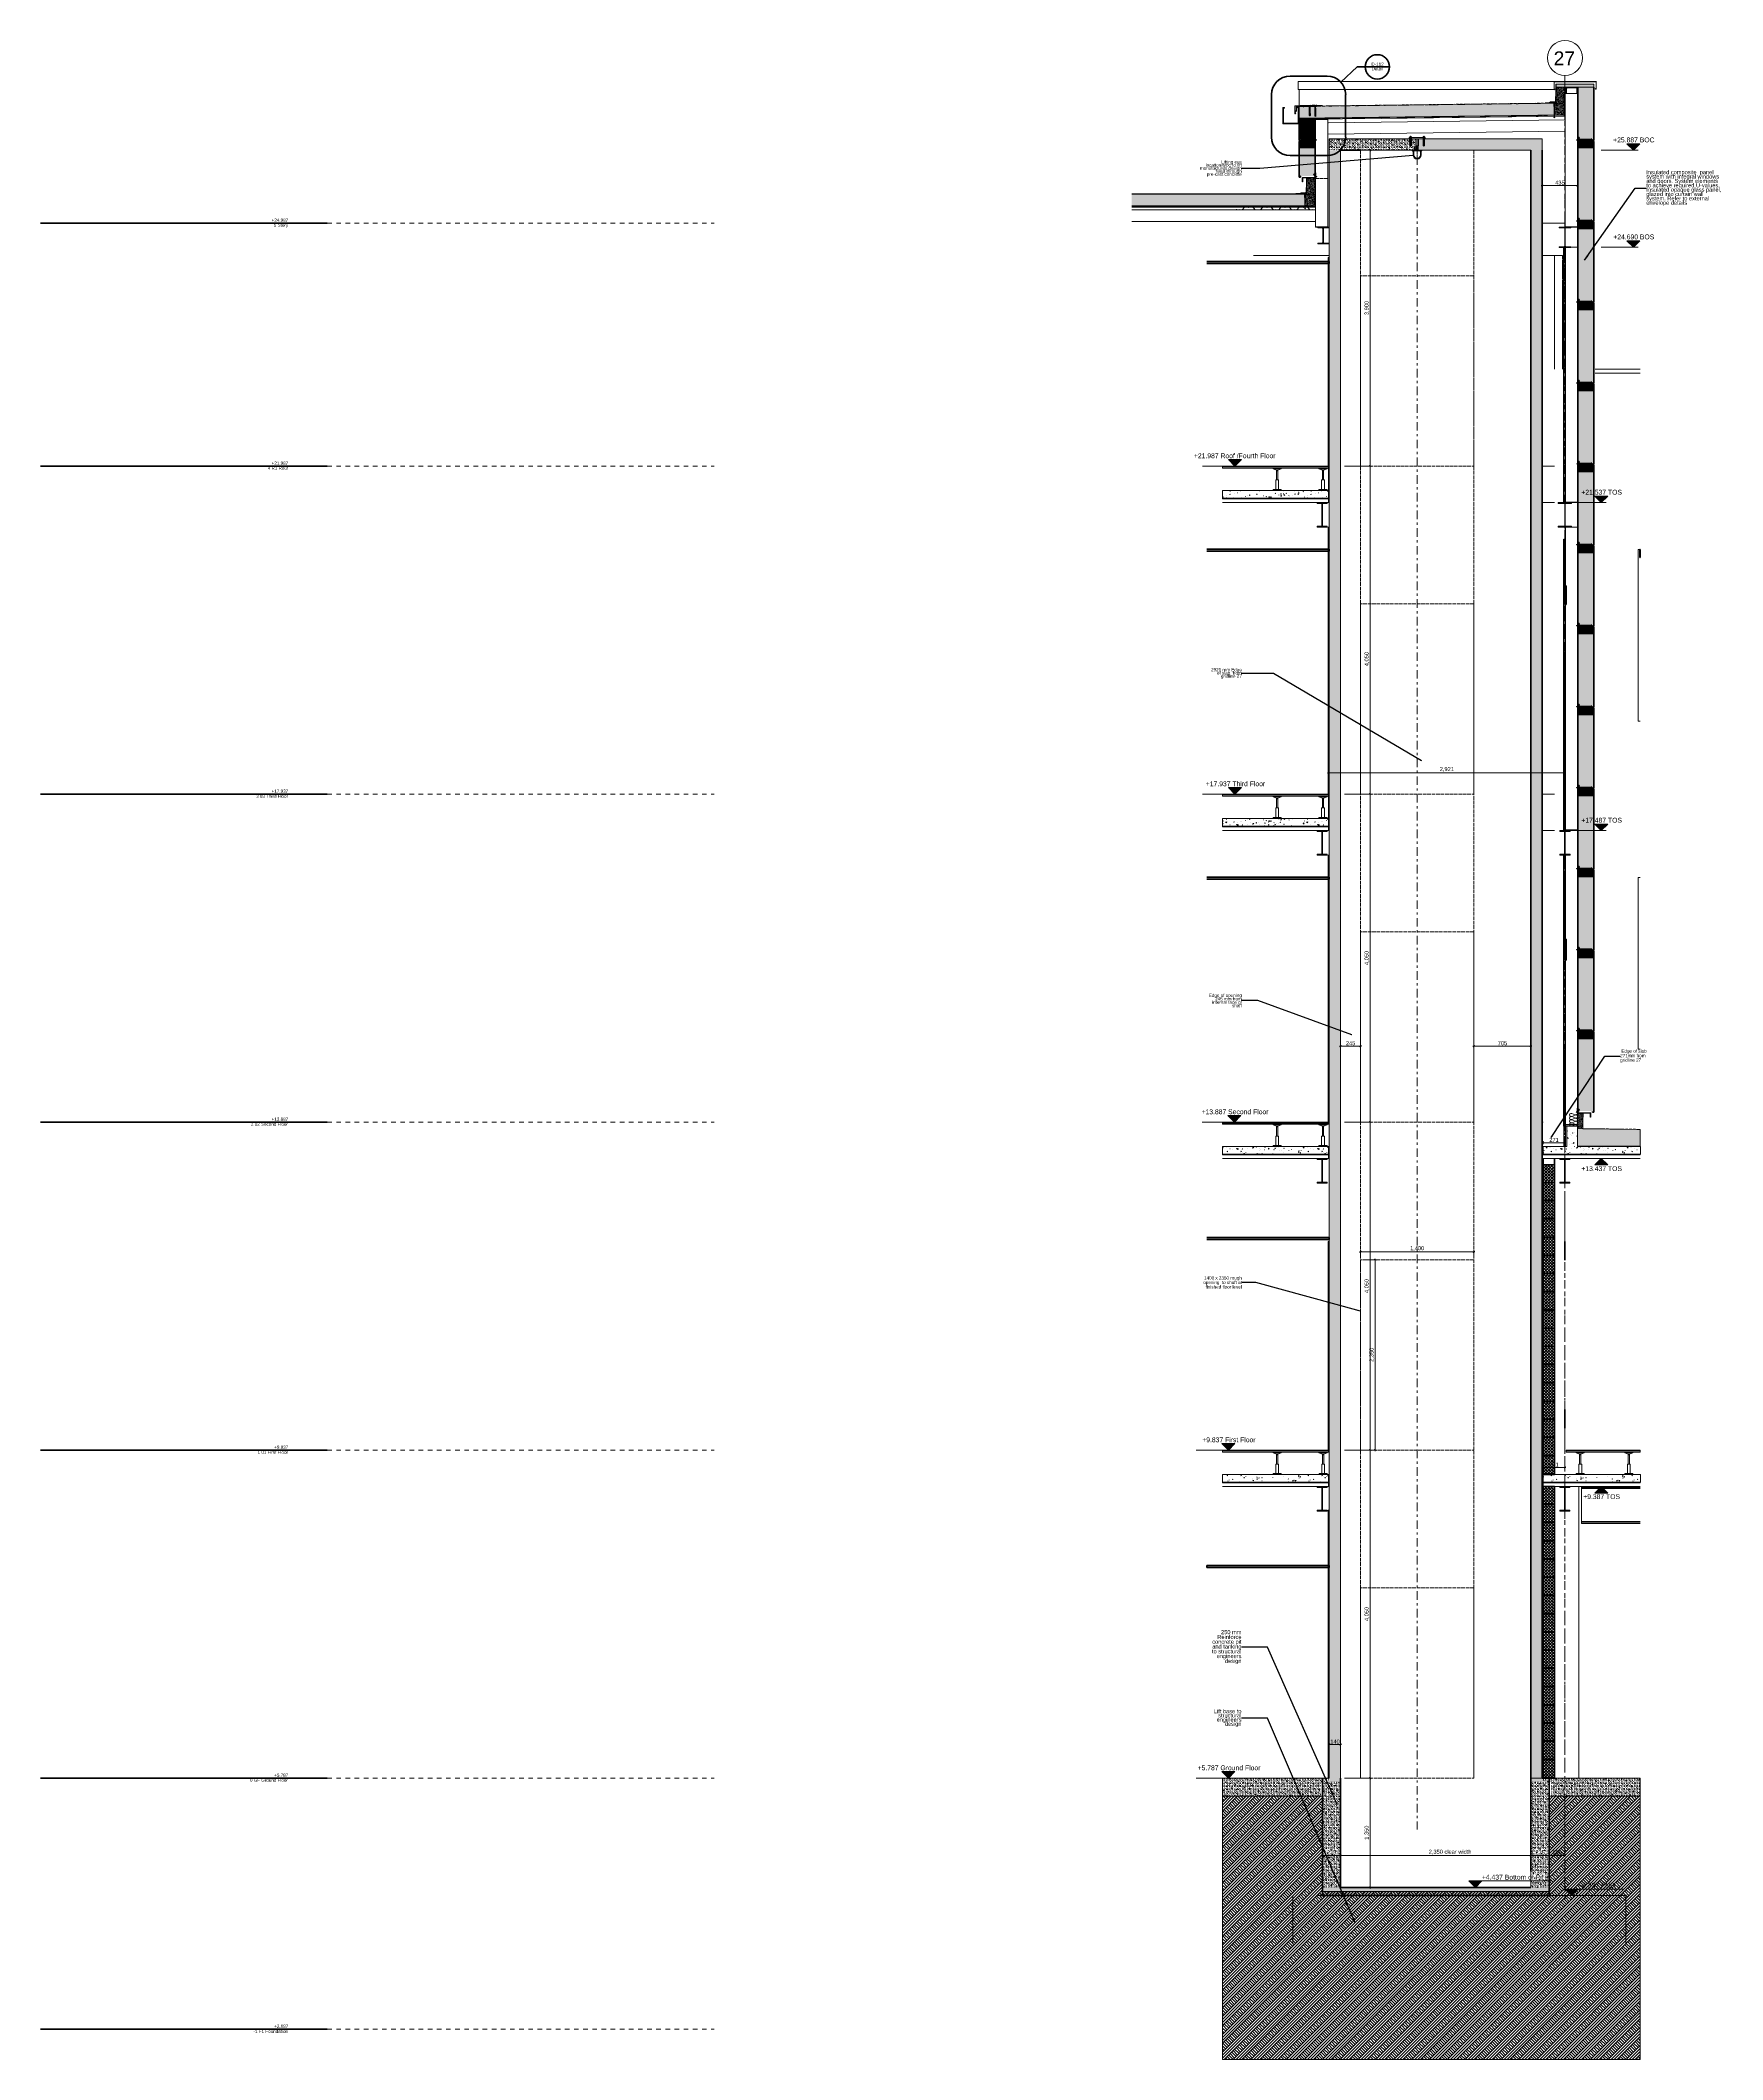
# Model space of a CAD drawing. Header units: millimetres. Extents: x -54677 to 188015, y -4000 to 32873.
# Drawn here: x 167242 to 188015, y 7941 to 32873 of the extents above.
import ezdxf

# ---------------------------------------------------------------- set-up
doc = ezdxf.new("R2010")
doc.units = ezdxf.units.MM
doc.header["$MEASUREMENT"] = 0
for name, pattern in [('ACAD_ISO10W100', [18, 12, -3, 0, -3]), ('CENTRE', [50.8, 31.75, -6.35, 6.35, -6.35]), ('Dashed', [112.888889, 56.444445, -56.444445]), ('Double Dashed', [218.722215, 105.83333, -42.333331, 28.222222, -42.333331]), ('HIDDEN', [47.625, 31.75, -15.875]), ('Hidden Line', [55, 45, -10]), ('HIDDEN2', [0.375, 0.25, -0.125]), ('v1', [2800, 1000, -400, 0, -400, 1000, 0])]:
    doc.linetypes.add(name, pattern=pattern)
for name, color, linetype, lineweight in [('0_Pen_No__1', 7, 'Continuous', 13), ('0_Pen_No__6', 7, 'Continuous', 35), ('0_Pen_No__85', 8, 'Continuous', 20), ('2D Layer_Pen_No__1', 7, 'Continuous', 13), ('2D Layer_Pen_No__101', 252, 'Continuous', 15), ('2D Layer_Pen_No__128', 255, 'Continuous', 0), ('2D Layer_Pen_No__146', 8, 'Continuous', 0), ('2D Layer_Pen_No__172', 1, 'Continuous', 13), ('2D Layer_Pen_No__173', 1, 'Continuous', 18), ('2D Layer_Pen_No__191', 7, 'Continuous', 5), ('2D Layer_Pen_No__194', 7, 'Continuous', 25), ('2D Layer_Pen_No__2', 8, 'Continuous', 15), ('2D Layer_Pen_No__3', 7, 'Continuous', 18), ('2D Layer_Pen_No__4', 7, 'Continuous', 20), ('2D Layer_Pen_No__5', 7, 'Continuous', 25), ('2D Layer_Pen_No__6', 7, 'Continuous', 35), ('2D Layer_Pen_No__7', 7, 'Continuous', 35), ('2D Layer_Pen_No__8', 7, 'Continuous', 35), ('2D Layer_Pen_No__85', 8, 'Continuous', 20), ('2D Layer_Pen_No__87', 8, 'Continuous', 20), ('2D Layer_Pen_No__9', 7, 'Continuous', 13), ('A-30-M_Stair_Pen_No__7', 7, 'Continuous', 35), ('A-95-MC_Marker_Detail.Marker_Pen_No__6', 7, 'Continuous', 35), ('New_2D Layer_Pen_No__1', 7, 'Continuous', 13), ('New_2D Layer_Pen_No__101', 252, 'Continuous', 15), ('New_2D Layer_Pen_No__160', 5, 'Continuous', 200), ('New_2D Layer_Pen_No__19', 255, 'Continuous', 0), ('New_2D Layer_Pen_No__191', 7, 'Continuous', 5), ('New_2D Layer_Pen_No__2', 8, 'Continuous', 15), ('New_2D Layer_Pen_No__4', 7, 'Continuous', 20), ('New_2D Layer_Pen_No__87', 8, 'Continuous', 20), ('New_2D Layer_Pen_No__88', 8, 'Continuous', 20), ('New_2D Layer_Pen_No__89', 8, 'Continuous', 20), ('New_2D Layer_Pen_No__90', 8, 'Continuous', 20), ('New_A-95-D_1_100_Pen_No__1', 7, 'Continuous', 13), ('New_A-95-D_1_20_Pen_No__1', 7, 'Continuous', 13), ('New_A-95-D_Stair_Detail.Dim_Pen_No__4', 7, 'Continuous', 20), ('S-280-M_STRUCT_FRAME.IFC Import_Pen_No__1', 7, 'Continuous', 13), ('S-280-M_STRUCT_FRAME.IFC Import_Pen_No__160', 5, 'Continuous', 200), ('S-280-M_STRUCT_FRAME.IFC Import_Pen_No__90', 8, 'Continuous', 20)]:
    doc.layers.add(name, color=color, linetype=linetype, lineweight=lineweight)
for name, color, linetype, lineweight, true_color in [('0_Pen_No__105', 7, 'Continuous', 15, 0xa6a6a6), ('0_Pen_No__25', 7, 'Continuous', 50, 0x2a2a2a), ('2D Layer_Pen_No__107', 7, 'Continuous', 15, 0xa6a6a6), ('2D Layer_Pen_No__145', 7, 'Continuous', 0, 0xa6a6a6), ('2D Layer_Pen_No__147', 7, 'Continuous', 0, 0x606060), ('2D Layer_Pen_No__241', 7, 'Continuous', 13, 0xc30c20), ('2D Layer_Pen_No__27', 7, 'Continuous', 50, 0x2a2a2a), ('2D Layer_Pen_No__29', 7, 'Continuous', 50, 0x2a2a2a), ('2D Layer_Pen_No__30', 7, 'Continuous', 50, 0x2a2a2a), ('2D Layer_Pen_No__61', 7, 'Continuous', 20, 0x6a6a6a), ('2D Layer_Pen_No__62', 7, 'Continuous', 20, 0xaaaaaa), ('2D Layer_Pen_No__81', 7, 'Continuous', 20, 0x6a6a6a), ('A-95-MC_Marker_Detail.Marker_Pen_No__25', 7, 'Continuous', 50, 0x2a2a2a), ('New_2D Layer_Pen_No__145', 7, 'Continuous', 0, 0xa6a6a6), ('New_2D Layer_Pen_No__147', 7, 'Continuous', 0, 0x606060), ('New_2D Layer_Pen_No__149', 7, 'Continuous', 0, 0x2a2a2a), ('New_2D Layer_Pen_No__27', 7, 'Continuous', 50, 0x2a2a2a), ('New_2D Layer_Pen_No__30', 7, 'Continuous', 50, 0x2a2a2a), ('New_2D Layer_Pen_No__44', 7, 'Continuous', 35, 0x444444)]:
    doc.layers.add(name, color=color, linetype=linetype, lineweight=lineweight, true_color=true_color)
for name, color, linetype in [('2D Layer', 7, 'Continuous'), ('A-95-MC_Marker_Detail.Marker', 7, 'Continuous'), ('New_2D Layer', 7, 'Continuous'), ('New_A-95-D_1_100', 7, 'Continuous'), ('New_A-95-D_1_20', 7, 'Continuous'), ('New_A-95-D_Stair_Detail.Dim', 7, 'Continuous')]:
    doc.layers.add(name, color=color, linetype=linetype)
doc.styles.add('GENERATED_STYLE_1', font='')
doc.styles.add('GENERATED_STYLE_2', font='')
doc.styles.get('GENERATED_STYLE_1').set_extended_font_data('Arial')
doc.styles.get('GENERATED_STYLE_2').set_extended_font_data('Swis721 BT')
doc.dimstyles.new('GENERATED_STYLE__1', dxfattribs={"dimtxt": 50, "dimasz": 19, "dimexe": 0.18, "dimexo": 50, "dimgap": 0.09, "dimtad": 1, "dimtih": 1, "dimtoh": 1, "dimdec": 0, "dimzin": 0, "dimdsep": 46, "dimtxsty": 'GENERATED_STYLE_1', "dimblk": 'ARROWHEAD_2', "dimblk1": 'ARROWHEAD_2', "dimblk2": 'ARROWHEAD_2', "dimcen": 0.09, "dimclrd": 7, "dimclre": 7, "dimclrt": 7, "dimadec": 0, "dimazin": 0, "dimtfac": 1, "dimtdec": 4, "dimtmove": 0, "dimatfit": 3, "dimfxl": 1, "dimtolj": 1, "dimtzin": 0, "dimarcsym": 0})
doc.dimstyles.new('GENERATED_STYLE__2', dxfattribs={"dimtxt": 50, "dimasz": 19, "dimexe": 0.18, "dimexo": 50, "dimgap": 0.09, "dimtad": 1, "dimdec": 0, "dimzin": 0, "dimdsep": 46, "dimtxsty": 'GENERATED_STYLE_1', "dimblk": 'ARROWHEAD_2', "dimblk1": 'ARROWHEAD_2', "dimblk2": 'ARROWHEAD_2', "dimcen": 0.09, "dimclrd": 7, "dimclre": 7, "dimclrt": 7, "dimadec": 0, "dimazin": 0, "dimtfac": 1, "dimtdec": 4, "dimtmove": 0, "dimatfit": 3, "dimfxl": 1, "dimtolj": 1, "dimtzin": 0, "dimarcsym": 0})
doc.dimstyles.new('GENERATED_STYLE__3', dxfattribs={"dimtxt": 50, "dimasz": 19, "dimexe": 0.18, "dimexo": 50, "dimgap": 0.09, "dimtad": 1, "dimtih": 1, "dimtoh": 1, "dimdec": 0, "dimzin": 0, "dimdsep": 46, "dimtxsty": 'GENERATED_STYLE_1', "dimblk": 'ARROWHEAD_2', "dimblk1": 'ARROWHEAD_2', "dimblk2": 'ARROWHEAD_2', "dimcen": 0.09, "dimclrd": 7, "dimclre": 7, "dimclrt": 7, "dimadec": 0, "dimazin": 0, "dimtfac": 1, "dimtdec": 4, "dimtmove": 2, "dimatfit": 3, "dimfxl": 1, "dimtolj": 1, "dimtzin": 0, "dimarcsym": 0})
doc.dimstyles.new('GENERATED_STYLE__4', dxfattribs={"dimtxt": 0.18, "dimasz": 72.96, "dimexe": 0.18, "dimexo": 0.0625, "dimgap": 0.09, "dimtad": 0, "dimtih": 1, "dimtoh": 1, "dimdec": 4, "dimzin": 0, "dimdsep": 46, "dimcen": 0.09, "dimadec": 0, "dimazin": 0, "dimtfac": 1, "dimtdec": 4, "dimtmove": 0, "dimatfit": 3, "dimldrblk": 'ARROWHEAD_5', "dimfxl": 1, "dimtolj": 1, "dimtzin": 0, "dimarcsym": 0})
doc.dimstyles.new('GENERATED_STYLE__5', dxfattribs={"dimtxt": 0.18, "dimasz": 36.48, "dimexe": 0.18, "dimexo": 0.0625, "dimgap": 0.09, "dimtad": 0, "dimtih": 1, "dimtoh": 1, "dimdec": 4, "dimzin": 0, "dimdsep": 46, "dimcen": 0.09, "dimadec": 0, "dimazin": 0, "dimtfac": 1, "dimtdec": 4, "dimtmove": 0, "dimatfit": 3, "dimldrblk": 'ARROWHEAD_5', "dimfxl": 1, "dimtolj": 1, "dimtzin": 0, "dimarcsym": 0})
doc.dimstyles.new('GENERATED_STYLE__6', dxfattribs={"dimtxt": 50, "dimasz": 19, "dimexe": 0.18, "dimexo": 50, "dimgap": 0.09, "dimtad": 1, "dimdec": 0, "dimzin": 0, "dimdsep": 46, "dimtxsty": 'GENERATED_STYLE_1', "dimblk": 'ARROWHEAD_2', "dimblk1": 'ARROWHEAD_2', "dimblk2": 'ARROWHEAD_2', "dimcen": 0.09, "dimclrd": 7, "dimclre": 7, "dimclrt": 7, "dimadec": 0, "dimazin": 0, "dimtfac": 1, "dimtdec": 4, "dimtmove": 2, "dimatfit": 3, "dimfxl": 1, "dimtolj": 1, "dimtzin": 0, "dimarcsym": 0})
pattern_1 = [(45, (160184.873, 11417.109), (-18.384776, 18.384776), []), (135, (160184.873, 11417.109), (18.384776, 18.384776), [])]
pattern_2 = [(37.5, (160184.873, 11417.1086), (-0.2519482, 7.7065243), [0, -6.079392, 0, -6.79932, 0, -6.49935]), (7.5, (160184.873, 11417.109), (7.078399, 11.2874554), [0, -3.279672, 0, -5.479452, 0, -2.09979]), (327.5, (160179.953, 11417.1086), (12.4553218, 0.022634), [0, -1.9998, 0, -7.19928, 0, -9.39906]), (317.5, (160179.953, 11417.109), (12.023304, 3.5103512), [0, -0.9999, 0, -4.719528, 0, -5.39946])]
pattern_3 = [(45, (160184.87, 11417.11), (-73.4847, 73.4847), [10, -50]), (45, (160169.34, 11475.06), (-73.4847, 73.4847), [10, -50]), (105, (160184.87, 11417.11), (100.38196, 26.89726), [10, -50]), (105, (160227.3, 11459.54), (100.38196, 26.89726), [10, -50]), (165, (160191.94, 11424.18), (26.89726, 100.38196), [10, -50]), (165, (160234.37, 11466.61), (26.89726, 100.38196), [10, -50]), (45, (160177.802, 11424.18), (-14.142136, 14.142136), [0, -20, 0, -30]), (90, (160184.873, 11431.25), (-20, 0), [0, -15, 0, -25])]
pattern_4 = [(0, (160184.8728, 11417.1086), (0, 3), [0, -3])]
pattern_5 = [(0, (160184.873, 11417.11), (0, 40), [])]
pattern_6 = [(90, (160184.873, 11417.109), (-10, 0), [])]

# ---------------------------------------------------------------- blocks, each defined once
blk = doc.blocks.new('*X63', base_point=(160185, 11417))
at = {"layer": '2D Layer_Pen_No__101', "linetype": 'Continuous'}
for p, q in [((181900, 15158), (181895, 15154)), ((181895, 15154), (181901, 15151)), ((181897, 15087), (181896, 15087)), ((181896, 15087), (181896, 15087)), ((181896, 15087), (181897, 15087)), ((181901, 15151), (181900, 15158)), ((181909, 15084), (181907, 15083)), ((181907, 15083), (181909, 15082)), ((181909, 15082), (181909, 15084)), ((181923, 15098), (181921, 15098)), ((181921, 15098), (181922, 15096)), ((181922, 15096), (181923, 15098)), ((181965, 15106), (181964, 15104)), ((181964, 15104), (181966, 15104)), ((181966, 15104), (181965, 15106)), ((182054, 15080), (182054, 15080)), ((182054, 15080), (182054, 15080)), ((182054, 15080), (182054, 15080)), ((182065, 15137), (182064, 15136)), ((182064, 15136), (182065, 15136)), ((182065, 15136), (182065, 15137)), ((182070, 15158), (182067, 15153)), ((182067, 15153), (182073, 15153)), ((182073, 15153), (182070, 15158)), ((182086, 15136), (182086, 15136)), ((182086, 15136), (182086, 15136)), ((182086, 15136), (182086, 15136)), ((182110, 15128), (182104, 15127)), ((182104, 15127), (182108, 15122)), ((182108, 15122), (182110, 15128)), ((182128, 15140), (182127, 15138)), ((182127, 15138), (182129, 15138)), ((182129, 15138), (182128, 15140)), ((182211, 15113), (182209, 15111)), ((182209, 15111), (182211, 15111)), ((182211, 15111), (182211, 15113)), ((182225, 15093), (182215, 15096)), ((182215, 15096), (182217, 15086)), ((182217, 15086), (182225, 15093)), ((182266, 15117), (182262, 15107)), ((182262, 15107), (182272, 15108)), ((182264, 15135), (182263, 15134)), ((182263, 15134), (182264, 15134)), ((182264, 15134), (182264, 15135)), ((182272, 15108), (182266, 15117)), ((182268, 15131), (182267, 15130)), ((182267, 15130), (182268, 15130)), ((182268, 15130), (182268, 15131)), ((182294, 15125), (182288, 15125)), ((182288, 15125), (182291, 15120)), ((182291, 15120), (182294, 15125)), ((182327, 15129), (182324, 15126)), ((182324, 15126), (182328, 15124)), ((182328, 15088), (182326, 15086)), ((182326, 15086), (182329, 15086)), ((182328, 15124), (182327, 15129)), ((182329, 15086), (182328, 15088)), ((182461, 15127), (182462, 15126)), ((182462, 15127), (182461, 15127)), ((182462, 15126), (182462, 15127)), ((182588, 15140), (182588, 15140)), ((182588, 15140), (182589, 15140)), ((182589, 15140), (182588, 15140)), ((182651, 15076), (182651, 15072)), ((182655, 15074), (182651, 15076)), ((182651, 15072), (182655, 15074)), ((182655, 15109), (182652, 15110)), ((182652, 15110), (182653, 15107)), ((182653, 15107), (182655, 15109)), ((182708, 15095), (182707, 15083)), ((182707, 15083), (182717, 15088)), ((182717, 15088), (182708, 15095)), ((182733, 15096), (182738, 15082)), ((182747, 15093), (182733, 15096)), ((182738, 15082), (182747, 15093)), ((182777, 15152), (182777, 15140)), ((182788, 15145), (182777, 15152)), ((182777, 15140), (182788, 15145)), ((182784, 15123), (182784, 15121)), ((182786, 15122), (182784, 15123)), ((182784, 15121), (182786, 15122)), ((182800, 15142), (182799, 15133)), ((182799, 15133), (182807, 15137)), ((182807, 15137), (182800, 15142)), ((182828, 15071), (182827, 15069)), ((182828, 15069), (182828, 15071)), ((182900, 15158), (182895, 15154)), ((182895, 15154), (182901, 15151)), ((182897, 15087), (182896, 15087)), ((182896, 15087), (182896, 15087)), ((182896, 15087), (182897, 15087)), ((182901, 15151), (182900, 15158)), ((182909, 15084), (182907, 15083)), ((182907, 15083), (182909, 15082)), ((182909, 15082), (182909, 15084)), ((182923, 15098), (182921, 15098)), ((182921, 15098), (182922, 15096)), ((182922, 15096), (182923, 15098)), ((182965, 15106), (182964, 15104)), ((182964, 15104), (182966, 15104)), ((182966, 15104), (182965, 15106)), ((183054, 15080), (183054, 15080)), ((183054, 15080), (183054, 15080)), ((183054, 15080), (183054, 15080)), ((183065, 15137), (183064, 15136)), ((183064, 15136), (183065, 15136)), ((183065, 15136), (183065, 15137)), ((183070, 15158), (183067, 15153)), ((183067, 15153), (183073, 15153)), ((183073, 15153), (183070, 15158)), ((183086, 15136), (183086, 15136)), ((183086, 15136), (183086, 15136)), ((183086, 15136), (183086, 15136)), ((183110, 15128), (183104, 15127)), ((183104, 15127), (183108, 15122)), ((183108, 15122), (183110, 15128)), ((183128, 15140), (183127, 15138)), ((183127, 15138), (183129, 15138)), ((183129, 15138), (183128, 15140))]:
    blk.add_line(p, q, dxfattribs=at)
blk = doc.blocks.new('Fill_11_2', base_point=(160185, 11417))
at = {"layer": '2D Layer_Pen_No__2', "linetype": 'Continuous'}
for p, q in [((183148, 15167), (181840, 15167)), ((181840, 15167), (181840, 15069)), ((181840, 15069), (183148, 15069)), ((183148, 15069), (183148, 15167))]:
    blk.add_line(p, q, dxfattribs=at)
at = {"layer": '2D Layer_Pen_No__101', "linetype": 'Continuous'}
blk.add_blockref('*X63', (160185, 11417), dxfattribs=at)
blk = doc.blocks.new('*X65', base_point=(160185, 11417))
at = {"layer": '2D Layer_Pen_No__101', "linetype": 'Continuous'}
for p, q in [((185839, 19210), (185835, 19198)), ((185835, 19198), (185847, 19200)), ((185847, 19200), (185839, 19210)), ((185882, 19217), (185887, 19212)), ((185887, 19212), (185889, 19217)), ((186022, 19216), (186020, 19214)), ((186020, 19214), (186022, 19214)), ((186022, 19214), (186022, 19216)), ((186092, 19350), (186092, 19350)), ((186092, 19350), (186092, 19350)), ((186104, 19328), (186095, 19317)), ((186095, 19317), (186109, 19315)), ((186099, 19407), (186099, 19405)), ((186101, 19406), (186099, 19407)), ((186099, 19405), (186101, 19406)), ((186109, 19315), (186104, 19328)), ((186121, 19239), (186121, 19239)), ((186121, 19239), (186122, 19239)), ((186122, 19239), (186121, 19239)), ((186133, 19366), (186133, 19366)), ((186133, 19366), (186133, 19366)), ((186133, 19366), (186133, 19366)), ((186149, 19349), (186149, 19348)), ((186149, 19348), (186149, 19349)), ((186149, 19349), (186149, 19349)), ((186152, 19250), (186151, 19250)), ((186151, 19250), (186152, 19250)), ((186152, 19250), (186152, 19250)), ((186165, 19385), (186162, 19381)), ((186162, 19381), (186166, 19381)), ((186166, 19381), (186165, 19385)), ((186173, 19263), (186171, 19252)), ((186171, 19252), (186181, 19256)), ((186181, 19256), (186173, 19263)), ((186183, 19385), (186182, 19385)), ((186182, 19385), (186183, 19385)), ((186183, 19385), (186183, 19385)), ((186184, 19214), (186183, 19215)), ((186183, 19215), (186183, 19214)), ((186183, 19214), (186184, 19214)), ((186215, 19201), (186211, 19198)), ((186211, 19198), (186215, 19196)), ((186215, 19196), (186215, 19201)), ((186222, 19346), (186216, 19347)), ((186216, 19347), (186218, 19341)), ((186218, 19341), (186222, 19346)), ((186226, 19202), (186220, 19204)), ((186220, 19204), (186222, 19197)), ((186222, 19197), (186226, 19202)), ((186259, 19217), (186250, 19212)), ((186250, 19212), (186259, 19207)), ((186259, 19207), (186259, 19217)), ((186279, 19215), (186279, 19214)), ((186279, 19214), (186280, 19215)), ((186280, 19215), (186279, 19215)), ((186366, 19210), (186362, 19207)), ((186362, 19207), (186366, 19205)), ((186366, 19205), (186366, 19210)), ((186474, 19217), (186474, 19215)), ((186476, 19215), (186474, 19217)), ((186474, 19215), (186476, 19215)), ((186502, 19206), (186502, 19206)), ((186502, 19206), (186502, 19206)), ((186502, 19206), (186502, 19206)), ((186531, 19204), (186531, 19204)), ((186531, 19204), (186531, 19204)), ((186531, 19204), (186531, 19204)), ((186542, 19216), (186542, 19215)), ((186542, 19215), (186542, 19216)), ((186542, 19215), (186542, 19215)), ((186554, 19217), (186554, 19216)), ((186554, 19216), (186554, 19217)), ((186839, 19210), (186835, 19198)), ((186835, 19198), (186847, 19200)), ((186847, 19200), (186839, 19210)), ((186882, 19217), (186887, 19212)), ((186887, 19212), (186889, 19217)), ((185800, 19142), (185799, 19133)), ((185799, 19133), (185807, 19137)), ((185807, 19137), (185800, 19142)), ((185811, 19169), (185810, 19168)), ((185810, 19168), (185812, 19168)), ((185812, 19168), (185811, 19169)), ((185900, 19158), (185895, 19154)), ((185895, 19154), (185901, 19151)), ((185901, 19151), (185900, 19158)), ((185930, 19188), (185931, 19187)), ((185932, 19188), (185930, 19188)), ((185931, 19187), (185932, 19188)), ((185957, 19174), (185958, 19174)), ((185958, 19174), (185957, 19174)), ((185958, 19174), (185958, 19174)), ((186016, 19196), (186012, 19187)), ((186012, 19187), (186022, 19188)), ((186022, 19188), (186016, 19196)), ((186026, 19191), (186025, 19177)), ((186025, 19177), (186037, 19183)), ((186037, 19183), (186026, 19191)), ((186065, 19137), (186064, 19136)), ((186064, 19136), (186065, 19136)), ((186065, 19136), (186065, 19137)), ((186070, 19158), (186067, 19153)), ((186067, 19153), (186073, 19153)), ((186073, 19153), (186070, 19158)), ((186088, 19188), (186081, 19187)), ((186081, 19187), (186085, 19182)), ((186084, 19189), (186084, 19189)), ((186084, 19189), (186084, 19189)), ((186084, 19189), (186084, 19189)), ((186085, 19182), (186088, 19188)), ((186086, 19136), (186086, 19136)), ((186086, 19136), (186086, 19136)), ((186086, 19136), (186086, 19136)), ((186110, 19128), (186104, 19127)), ((186104, 19127), (186108, 19122)), ((186108, 19122), (186110, 19128)), ((186128, 19140), (186127, 19138)), ((186127, 19138), (186129, 19138)), ((186129, 19138), (186128, 19140)), ((186150, 19186), (186149, 19185)), ((186149, 19185), (186150, 19185)), ((186150, 19185), (186150, 19186)), ((186264, 19135), (186263, 19134)), ((186263, 19134), (186264, 19134)), ((186264, 19134), (186264, 19135)), ((186268, 19131), (186267, 19130)), ((186267, 19130), (186268, 19130)), ((186268, 19130), (186268, 19131)), ((186294, 19125), (186288, 19125)), ((186288, 19125), (186291, 19120)), ((186291, 19192), (186291, 19192)), ((186291, 19192), (186291, 19192)), ((186291, 19192), (186291, 19192)), ((186291, 19120), (186294, 19125)), ((186300, 19167), (186300, 19167)), ((186300, 19167), (186300, 19167)), ((186300, 19167), (186300, 19167)), ((186312, 19173), (186313, 19173)), ((186313, 19173), (186312, 19173)), ((186312, 19173), (186312, 19173)), ((186327, 19129), (186324, 19126)), ((186324, 19126), (186328, 19124)), ((186328, 19124), (186327, 19129)), ((186360, 19176), (186359, 19175)), ((186359, 19175), (186360, 19174)), ((186360, 19174), (186360, 19176)), ((186417, 19187), (186407, 19193)), ((186407, 19193), (186407, 19182)), ((186407, 19182), (186417, 19187)), ((186461, 19127), (186462, 19126)), ((186462, 19127), (186461, 19127)), ((186462, 19126), (186462, 19127)), ((186476, 19179), (186473, 19176)), ((186473, 19176), (186477, 19175)), ((186477, 19175), (186476, 19179)), ((186493, 19193), (186486, 19194)), ((186486, 19194), (186489, 19188)), ((186489, 19188), (186493, 19193)), ((186546, 19169), (186546, 19170)), ((186546, 19170), (186546, 19169)), ((186546, 19169), (186546, 19169)), ((186569, 19167), (186569, 19167)), ((186569, 19167), (186569, 19167)), ((186569, 19167), (186569, 19167)), ((186588, 19140), (186588, 19140)), ((186588, 19140), (186589, 19140)), ((186589, 19140), (186588, 19140)), ((186601, 19195), (186598, 19195)), ((186598, 19195), (186600, 19192)), ((186600, 19192), (186601, 19195)), ((186659, 19170), (186658, 19168)), ((186658, 19168), (186660, 19168)), ((186660, 19168), (186659, 19170)), ((186692, 19178), (186690, 19178)), ((186690, 19178), (186691, 19176)), ((186691, 19176), (186692, 19178)), ((186777, 19152), (186777, 19140)), ((186788, 19145), (186777, 19152)), ((186777, 19140), (186788, 19145)), ((186783, 19168), (186783, 19167)), ((186784, 19167), (186783, 19168)), ((186783, 19167), (186784, 19167)), ((186784, 19123), (186784, 19121)), ((186786, 19122), (186784, 19123)), ((186784, 19121), (186786, 19122)), ((186800, 19142), (186799, 19133)), ((186799, 19133), (186807, 19137)), ((186807, 19137), (186800, 19142)), ((186811, 19169), (186810, 19168)), ((186810, 19168), (186812, 19168)), ((186812, 19168), (186811, 19169)), ((186900, 19158), (186895, 19154)), ((186895, 19154), (186901, 19151)), ((186901, 19151), (186900, 19158)), ((186930, 19188), (186931, 19187)), ((186932, 19188), (186930, 19188)), ((186931, 19187), (186932, 19188)), ((186957, 19174), (186958, 19174)), ((186958, 19174), (186957, 19174)), ((186958, 19174), (186958, 19174))]:
    blk.add_line(p, q, dxfattribs=at)
blk = doc.blocks.new('Fill_12_2', base_point=(160185, 11417))
at = {"layer": '2D Layer_Pen_No__2', "linetype": 'Continuous'}
for p, q in [((186222, 19467), (186092, 19467)), ((186092, 19467), (186092, 19217)), ((186222, 19217), (186222, 19467)), ((186092, 19217), (185797, 19217)), ((185797, 19217), (185797, 19119)), ((186999, 19217), (186222, 19217)), ((186999, 19119), (186999, 19217)), ((185797, 19119), (186999, 19119))]:
    blk.add_line(p, q, dxfattribs=at)
at = {"layer": '2D Layer_Pen_No__101', "linetype": 'Continuous'}
blk.add_blockref('*X65', (160185, 11417), dxfattribs=at)
blk = doc.blocks.new('*X67', base_point=(160185, 11417))
at = {"layer": '2D Layer_Pen_No__101', "linetype": 'Continuous'}
for p, q in [((181847, 23200), (181840, 23208)), ((181840, 23199), (181847, 23200)), ((181852, 23235), (181851, 23233)), ((181851, 23233), (181852, 23233)), ((181852, 23233), (181852, 23235)), ((181891, 23224), (181878, 23221)), ((181878, 23221), (181887, 23212)), ((181887, 23212), (181891, 23224)), ((181889, 23251), (181888, 23251)), ((181888, 23251), (181889, 23250)), ((181889, 23250), (181889, 23251)), ((181930, 23188), (181931, 23187)), ((181932, 23188), (181930, 23188)), ((181931, 23267), (181931, 23265)), ((181931, 23265), (181934, 23267)), ((181931, 23187), (181932, 23188)), ((181982, 23223), (181981, 23222)), ((181981, 23222), (181983, 23221)), ((181983, 23221), (181982, 23223)), ((182016, 23196), (182012, 23187)), ((182012, 23187), (182022, 23188)), ((182022, 23188), (182016, 23196)), ((182022, 23216), (182020, 23214)), ((182020, 23214), (182022, 23214)), ((182022, 23214), (182022, 23216)), ((182026, 23191), (182025, 23177)), ((182037, 23183), (182026, 23191)), ((182056, 23223), (182057, 23224)), ((182057, 23224), (182056, 23224)), ((182056, 23224), (182056, 23223)), ((182072, 23234), (182072, 23234)), ((182072, 23234), (182072, 23234)), ((182072, 23234), (182072, 23234)), ((182088, 23188), (182081, 23187)), ((182081, 23187), (182085, 23182)), ((182084, 23189), (182084, 23189)), ((182084, 23189), (182084, 23189)), ((182084, 23189), (182084, 23189)), ((182085, 23182), (182088, 23188)), ((182121, 23239), (182121, 23239)), ((182121, 23239), (182122, 23239)), ((182122, 23239), (182121, 23239)), ((182152, 23250), (182151, 23250)), ((182151, 23250), (182152, 23250)), ((182152, 23250), (182152, 23250)), ((182173, 23263), (182171, 23252)), ((182171, 23252), (182181, 23256)), ((182181, 23256), (182173, 23263)), ((182184, 23214), (182183, 23215)), ((182183, 23215), (182183, 23214)), ((182183, 23214), (182184, 23214)), ((182215, 23201), (182211, 23198)), ((182211, 23198), (182215, 23196)), ((182215, 23196), (182215, 23201)), ((182226, 23202), (182220, 23204)), ((182220, 23204), (182222, 23197)), ((182222, 23197), (182226, 23202)), ((182259, 23217), (182250, 23212)), ((182250, 23212), (182259, 23207)), ((182259, 23207), (182259, 23217)), ((182261, 23267), (182263, 23264)), ((182263, 23264), (182265, 23267)), ((182279, 23215), (182279, 23214)), ((182279, 23214), (182280, 23215)), ((182280, 23215), (182279, 23215)), ((182291, 23192), (182291, 23192)), ((182291, 23192), (182291, 23192)), ((182291, 23192), (182291, 23192)), ((182347, 23249), (182347, 23248)), ((182347, 23248), (182348, 23249)), ((182348, 23249), (182347, 23249)), ((182366, 23210), (182362, 23207)), ((182362, 23207), (182366, 23205)), ((182366, 23205), (182366, 23210)), ((182379, 23240), (182380, 23237)), ((182382, 23240), (182379, 23240)), ((182380, 23237), (182382, 23240)), ((182406, 23221), (182405, 23221)), ((182405, 23221), (182405, 23220)), ((182405, 23220), (182406, 23221)), ((182417, 23187), (182407, 23193)), ((182407, 23193), (182407, 23182)), ((182407, 23182), (182417, 23187)), ((182420, 23235), (182410, 23235)), ((182410, 23235), (182415, 23226)), ((182415, 23226), (182420, 23235)), ((182441, 23238), (182431, 23235)), ((182431, 23235), (182439, 23228)), ((182439, 23228), (182441, 23238)), ((182474, 23217), (182474, 23215)), ((182476, 23215), (182474, 23217)), ((182474, 23215), (182476, 23215)), ((182493, 23193), (182486, 23194)), ((182486, 23194), (182489, 23188)), ((182489, 23188), (182493, 23193)), ((182502, 23206), (182502, 23206)), ((182502, 23206), (182502, 23206)), ((182502, 23206), (182502, 23206)), ((182531, 23204), (182531, 23204)), ((182531, 23204), (182531, 23204)), ((182531, 23204), (182531, 23204)), ((182533, 23262), (182533, 23259)), ((182535, 23261), (182533, 23262)), ((182533, 23259), (182535, 23261)), ((182542, 23216), (182542, 23215)), ((182542, 23215), (182542, 23216)), ((182542, 23215), (182542, 23215)), ((182553, 23218), (182554, 23216)), ((182555, 23218), (182553, 23218)), ((182554, 23216), (182555, 23218)), ((182562, 23256), (182558, 23245)), ((182558, 23245), (182568, 23247)), ((182568, 23247), (182562, 23256)), ((182597, 23267), (182600, 23253)), ((182601, 23195), (182598, 23195)), ((182598, 23195), (182600, 23192)), ((182611, 23262), (182599, 23267)), ((182600, 23253), (182611, 23262)), ((182600, 23192), (182601, 23195)), ((182659, 23252), (182659, 23251)), ((182659, 23251), (182659, 23252)), ((182659, 23252), (182659, 23252)), ((182663, 23247), (182661, 23246)), ((182661, 23246), (182663, 23244)), ((182663, 23244), (182663, 23247)), ((182709, 23250), (182707, 23250)), ((182707, 23250), (182708, 23248)), ((182708, 23248), (182709, 23250)), ((182731, 23266), (182733, 23267)), ((182731, 23267), (182731, 23266)), ((182775, 23267), (182776, 23265)), ((182776, 23265), (182777, 23267)), ((182839, 23210), (182835, 23198)), ((182835, 23198), (182847, 23200)), ((182847, 23200), (182839, 23210)), ((182852, 23235), (182851, 23233)), ((182851, 23233), (182852, 23233)), ((182852, 23233), (182852, 23235)), ((182891, 23224), (182878, 23221)), ((182878, 23221), (182887, 23212)), ((182887, 23212), (182891, 23224)), ((182889, 23251), (182888, 23251)), ((182888, 23251), (182889, 23250)), ((182889, 23250), (182889, 23251)), ((182930, 23188), (182931, 23187)), ((182932, 23188), (182930, 23188)), ((182931, 23267), (182931, 23265)), ((182931, 23265), (182934, 23267)), ((182931, 23187), (182932, 23188)), ((182982, 23223), (182981, 23222)), ((182981, 23222), (182983, 23221)), ((182983, 23221), (182982, 23223)), ((183016, 23196), (183012, 23187)), ((183012, 23187), (183022, 23188)), ((183022, 23188), (183016, 23196)), ((183022, 23216), (183020, 23214)), ((183020, 23214), (183022, 23214)), ((183022, 23214), (183022, 23216)), ((183026, 23191), (183025, 23177)), ((183037, 23183), (183026, 23191)), ((183056, 23223), (183057, 23224)), ((183057, 23224), (183056, 23224)), ((183056, 23224), (183056, 23223)), ((183072, 23234), (183072, 23234)), ((183072, 23234), (183072, 23234)), ((183072, 23234), (183072, 23234)), ((183088, 23188), (183081, 23187)), ((183081, 23187), (183085, 23182)), ((183084, 23189), (183084, 23189)), ((183084, 23189), (183084, 23189)), ((183084, 23189), (183084, 23189)), ((183085, 23182), (183088, 23188)), ((183121, 23239), (183121, 23239)), ((183121, 23239), (183122, 23239)), ((183122, 23239), (183121, 23239)), ((181957, 23174), (181958, 23174)), ((181958, 23174), (181957, 23174)), ((181958, 23174), (181958, 23174)), ((182025, 23177), (182037, 23183)), ((182150, 23186), (182149, 23185)), ((182149, 23185), (182150, 23185)), ((182150, 23185), (182150, 23186)), ((182312, 23173), (182313, 23173)), ((182313, 23173), (182312, 23173)), ((182312, 23173), (182312, 23173)), ((182360, 23176), (182359, 23175)), ((182359, 23175), (182360, 23174)), ((182360, 23174), (182360, 23176)), ((182476, 23179), (182473, 23176)), ((182473, 23176), (182477, 23175)), ((182477, 23175), (182476, 23179)), ((182546, 23169), (182546, 23170)), ((182546, 23170), (182546, 23169)), ((182546, 23169), (182546, 23169)), ((182659, 23169), (182659, 23170)), ((182659, 23170), (182659, 23169)), ((182692, 23178), (182690, 23178)), ((182690, 23178), (182691, 23176)), ((182691, 23176), (182692, 23178)), ((182811, 23169), (182811, 23169)), ((182811, 23169), (182811, 23169)), ((182957, 23174), (182958, 23174)), ((182958, 23174), (182957, 23174)), ((182958, 23174), (182958, 23174)), ((183025, 23177), (183037, 23183))]:
    blk.add_line(p, q, dxfattribs=at)
blk = doc.blocks.new('Fill_13_2', base_point=(160185, 11417))
at = {"layer": '2D Layer_Pen_No__2', "linetype": 'Continuous'}
for p, q in [((183147, 23267), (181840, 23267)), ((181840, 23267), (181840, 23169)), ((183147, 23169), (183147, 23267)), ((181840, 23169), (183147, 23169))]:
    blk.add_line(p, q, dxfattribs=at)
at = {"layer": '2D Layer_Pen_No__101', "linetype": 'Continuous'}
blk.add_blockref('*X67', (160185, 11417), dxfattribs=at)
blk = doc.blocks.new('*X69', base_point=(160185, 11417))
at = {"layer": '2D Layer_Pen_No__101', "linetype": 'Continuous'}
for p, q in [((181852, 27235), (181851, 27233)), ((181851, 27233), (181852, 27233)), ((181852, 27233), (181852, 27235)), ((181891, 27224), (181878, 27221)), ((181878, 27221), (181880, 27219)), ((181889, 27251), (181888, 27251)), ((181888, 27251), (181889, 27250)), ((181889, 27250), (181889, 27251)), ((181889, 27219), (181891, 27224)), ((181936, 27312), (181931, 27306)), ((181931, 27306), (181939, 27305)), ((181931, 27269), (181931, 27265)), ((181934, 27267), (181931, 27269)), ((181931, 27265), (181934, 27267)), ((181939, 27305), (181936, 27312)), ((181982, 27223), (181981, 27222)), ((181981, 27222), (181983, 27221)), ((181983, 27221), (181982, 27223)), ((181987, 27279), (181987, 27277)), ((181989, 27278), (181987, 27279)), ((181987, 27277), (181989, 27278)), ((182027, 27286), (182026, 27285)), ((182026, 27285), (182027, 27285)), ((182027, 27285), (182027, 27286)), ((182056, 27223), (182057, 27224)), ((182057, 27224), (182056, 27224)), ((182056, 27224), (182056, 27223)), ((182061, 27317), (182059, 27309)), ((182059, 27309), (182075, 27314)), ((182075, 27314), (182072, 27317)), ((182072, 27234), (182072, 27234)), ((182072, 27234), (182072, 27234)), ((182072, 27234), (182072, 27234)), ((182098, 27317), (182109, 27315)), ((182109, 27315), (182109, 27317)), ((182121, 27239), (182121, 27239)), ((182121, 27239), (182122, 27239)), ((182122, 27239), (182121, 27239)), ((182152, 27250), (182151, 27250)), ((182151, 27250), (182152, 27250)), ((182152, 27250), (182152, 27250)), ((182173, 27263), (182171, 27252)), ((182171, 27252), (182181, 27256)), ((182181, 27256), (182173, 27263)), ((182260, 27270), (182263, 27264)), ((182266, 27269), (182260, 27270)), ((182263, 27264), (182266, 27269)), ((182292, 27317), (182295, 27310)), ((182295, 27310), (182299, 27317)), ((182347, 27249), (182347, 27248)), ((182347, 27248), (182348, 27249)), ((182348, 27249), (182347, 27249)), ((182379, 27240), (182380, 27237)), ((182382, 27240), (182379, 27240)), ((182380, 27237), (182382, 27240)), ((182406, 27221), (182405, 27221)), ((182405, 27221), (182405, 27220)), ((182405, 27220), (182406, 27221)), ((182420, 27235), (182410, 27235)), ((182410, 27235), (182415, 27226)), ((182415, 27226), (182420, 27235)), ((182441, 27238), (182431, 27235)), ((182431, 27235), (182439, 27228)), ((182439, 27228), (182441, 27238)), ((182493, 27281), (182489, 27277)), ((182489, 27277), (182494, 27276)), ((182494, 27276), (182493, 27281)), ((182533, 27262), (182533, 27259)), ((182535, 27261), (182533, 27262)), ((182533, 27259), (182535, 27261)), ((182559, 27273), (182557, 27272)), ((182557, 27272), (182559, 27270)), ((182562, 27256), (182558, 27245)), ((182558, 27245), (182568, 27247)), ((182559, 27270), (182559, 27273)), ((182568, 27247), (182562, 27256)), ((182564, 27272), (182565, 27271)), ((182566, 27272), (182564, 27272)), ((182565, 27271), (182566, 27272)), ((182593, 27276), (182592, 27276)), ((182592, 27276), (182592, 27275)), ((182592, 27275), (182593, 27276)), ((182611, 27262), (182597, 27267)), ((182597, 27267), (182600, 27253)), ((182598, 27308), (182598, 27308)), ((182598, 27308), (182598, 27308)), ((182598, 27308), (182598, 27308)), ((182600, 27253), (182611, 27262)), ((182626, 27317), (182626, 27317)), ((182626, 27317), (182626, 27317)), ((182627, 27283), (182626, 27278)), ((182626, 27278), (182631, 27279)), ((182631, 27279), (182627, 27283)), ((182659, 27252), (182659, 27251)), ((182659, 27251), (182659, 27252)), ((182659, 27252), (182659, 27252)), ((182663, 27247), (182661, 27246)), ((182661, 27246), (182663, 27244)), ((182663, 27244), (182663, 27247)), ((182709, 27250), (182707, 27250)), ((182707, 27250), (182708, 27248)), ((182708, 27248), (182709, 27250)), ((182734, 27316), (182730, 27315)), ((182730, 27315), (182733, 27312)), ((182736, 27269), (182731, 27272)), ((182731, 27272), (182731, 27266)), ((182731, 27266), (182736, 27269)), ((182733, 27312), (182734, 27316)), ((182781, 27277), (182768, 27275)), ((182768, 27275), (182776, 27265)), ((182776, 27265), (182781, 27277)), ((182781, 27295), (182778, 27294)), ((182778, 27294), (182780, 27292)), ((182780, 27292), (182781, 27295)), ((182838, 27301), (182834, 27303)), ((182834, 27303), (182834, 27298)), ((182834, 27298), (182838, 27301)), ((182852, 27235), (182851, 27233)), ((182851, 27233), (182852, 27233)), ((182852, 27233), (182852, 27235)), ((182891, 27224), (182878, 27221)), ((182878, 27221), (182880, 27219)), ((182889, 27251), (182888, 27251)), ((182888, 27251), (182889, 27250)), ((182889, 27250), (182889, 27251)), ((182889, 27219), (182891, 27224)), ((182936, 27312), (182931, 27306)), ((182931, 27306), (182939, 27305)), ((182931, 27269), (182931, 27265)), ((182934, 27267), (182931, 27269)), ((182931, 27265), (182934, 27267)), ((182939, 27305), (182936, 27312)), ((182982, 27223), (182981, 27222)), ((182981, 27222), (182983, 27221)), ((182983, 27221), (182982, 27223)), ((182987, 27279), (182987, 27277)), ((182989, 27278), (182987, 27279)), ((182987, 27277), (182989, 27278)), ((183027, 27286), (183026, 27285)), ((183026, 27285), (183027, 27285)), ((183027, 27285), (183027, 27286)), ((183056, 27223), (183057, 27224)), ((183057, 27224), (183056, 27224)), ((183056, 27224), (183056, 27223)), ((183061, 27317), (183059, 27309)), ((183059, 27309), (183075, 27314)), ((183075, 27314), (183072, 27317)), ((183072, 27234), (183072, 27234)), ((183072, 27234), (183072, 27234)), ((183072, 27234), (183072, 27234)), ((183098, 27317), (183109, 27315)), ((183109, 27315), (183109, 27317)), ((183121, 27239), (183121, 27239)), ((183121, 27239), (183122, 27239)), ((183122, 27239), (183121, 27239))]:
    blk.add_line(p, q, dxfattribs=at)
blk = doc.blocks.new('Fill_14_2', base_point=(160185, 11417))
at = {"layer": '2D Layer_Pen_No__2', "linetype": 'Continuous'}
for p, q in [((183147, 27317), (181840, 27317)), ((181840, 27317), (181840, 27219)), ((181840, 27219), (183147, 27219)), ((183147, 27219), (183147, 27317))]:
    blk.add_line(p, q, dxfattribs=at)
at = {"layer": '2D Layer_Pen_No__101', "linetype": 'Continuous'}
blk.add_blockref('*X69', (160185, 11417), dxfattribs=at)
blk = doc.blocks.new('*X71', base_point=(160185, 11417))
at = {"layer": '2D Layer_Pen_No__101', "linetype": 'Continuous'}
for p, q in [((185800, 15142), (185799, 15133)), ((185799, 15133), (185807, 15137)), ((185807, 15137), (185800, 15142)), ((185828, 15071), (185827, 15069)), ((185828, 15069), (185828, 15071)), ((185900, 15158), (185895, 15154)), ((185895, 15154), (185901, 15151)), ((185897, 15087), (185896, 15087)), ((185896, 15087), (185896, 15087)), ((185896, 15087), (185897, 15087)), ((185901, 15151), (185900, 15158)), ((185909, 15084), (185907, 15083)), ((185907, 15083), (185909, 15082)), ((185909, 15082), (185909, 15084)), ((185923, 15098), (185921, 15098)), ((185921, 15098), (185922, 15096)), ((185922, 15096), (185923, 15098)), ((185965, 15106), (185964, 15104)), ((185964, 15104), (185966, 15104)), ((185966, 15104), (185965, 15106)), ((186054, 15080), (186054, 15080)), ((186054, 15080), (186054, 15080)), ((186054, 15080), (186054, 15080)), ((186065, 15137), (186064, 15136)), ((186064, 15136), (186065, 15136)), ((186065, 15136), (186065, 15137)), ((186070, 15158), (186067, 15153)), ((186067, 15153), (186073, 15153)), ((186073, 15153), (186070, 15158)), ((186086, 15136), (186086, 15136)), ((186086, 15136), (186086, 15136)), ((186086, 15136), (186086, 15136)), ((186110, 15128), (186104, 15127)), ((186104, 15127), (186108, 15122)), ((186108, 15122), (186110, 15128)), ((186128, 15140), (186127, 15138)), ((186127, 15138), (186129, 15138)), ((186129, 15138), (186128, 15140)), ((186211, 15113), (186209, 15111)), ((186209, 15111), (186211, 15111)), ((186211, 15111), (186211, 15113)), ((186225, 15093), (186215, 15096)), ((186215, 15096), (186217, 15086)), ((186217, 15086), (186225, 15093)), ((186266, 15117), (186262, 15107)), ((186262, 15107), (186272, 15108)), ((186264, 15135), (186263, 15134)), ((186263, 15134), (186264, 15134)), ((186264, 15134), (186264, 15135)), ((186272, 15108), (186266, 15117)), ((186268, 15131), (186267, 15130)), ((186267, 15130), (186268, 15130)), ((186268, 15130), (186268, 15131)), ((186294, 15125), (186288, 15125)), ((186288, 15125), (186291, 15120)), ((186291, 15120), (186294, 15125)), ((186327, 15129), (186324, 15126)), ((186324, 15126), (186328, 15124)), ((186328, 15088), (186326, 15086)), ((186326, 15086), (186329, 15086)), ((186328, 15124), (186327, 15129)), ((186329, 15086), (186328, 15088)), ((186461, 15127), (186462, 15126)), ((186462, 15127), (186461, 15127)), ((186462, 15126), (186462, 15127)), ((186588, 15140), (186588, 15140)), ((186588, 15140), (186589, 15140)), ((186589, 15140), (186588, 15140)), ((186651, 15076), (186651, 15072)), ((186655, 15074), (186651, 15076)), ((186651, 15072), (186655, 15074)), ((186655, 15109), (186652, 15110)), ((186652, 15110), (186653, 15107)), ((186653, 15107), (186655, 15109)), ((186708, 15095), (186707, 15083)), ((186707, 15083), (186717, 15088)), ((186717, 15088), (186708, 15095)), ((186733, 15096), (186738, 15082)), ((186747, 15093), (186733, 15096)), ((186738, 15082), (186747, 15093)), ((186777, 15152), (186777, 15140)), ((186788, 15145), (186777, 15152)), ((186777, 15140), (186788, 15145)), ((186784, 15123), (186784, 15121)), ((186786, 15122), (186784, 15123)), ((186784, 15121), (186786, 15122)), ((186800, 15142), (186799, 15133)), ((186799, 15133), (186807, 15137)), ((186807, 15137), (186800, 15142)), ((186828, 15071), (186827, 15069)), ((186828, 15069), (186828, 15071)), ((186900, 15158), (186895, 15154)), ((186895, 15154), (186901, 15151)), ((186897, 15087), (186896, 15087)), ((186896, 15087), (186896, 15087)), ((186896, 15087), (186897, 15087)), ((186901, 15151), (186900, 15158)), ((186909, 15084), (186907, 15083)), ((186907, 15083), (186909, 15082)), ((186909, 15082), (186909, 15084)), ((186923, 15098), (186921, 15098)), ((186921, 15098), (186922, 15096)), ((186922, 15096), (186923, 15098)), ((186965, 15106), (186964, 15104)), ((186964, 15104), (186966, 15104)), ((186966, 15104), (186965, 15106))]:
    blk.add_line(p, q, dxfattribs=at)
blk = doc.blocks.new('Fill_15_2', base_point=(160185, 11417))
at = {"layer": '2D Layer_Pen_No__2', "linetype": 'Continuous'}
for p, q in [((186999, 15167), (185797, 15167)), ((185797, 15167), (185797, 15069)), ((185797, 15069), (186999, 15069)), ((186999, 15069), (186999, 15167))]:
    blk.add_line(p, q, dxfattribs=at)
at = {"layer": '2D Layer_Pen_No__101', "linetype": 'Continuous'}
blk.add_blockref('*X71', (160185, 11417), dxfattribs=at)
blk = doc.blocks.new('*X73', base_point=(160185, 11417))
at = {"layer": '2D Layer_Pen_No__101', "linetype": 'Continuous'}
for p, q in [((181847, 19200), (181840, 19208)), ((181840, 19199), (181847, 19200)), ((181882, 19217), (181887, 19212)), ((181887, 19212), (181889, 19217)), ((182022, 19216), (182020, 19214)), ((182020, 19214), (182022, 19214)), ((182022, 19214), (182022, 19216)), ((182184, 19214), (182183, 19215)), ((182183, 19215), (182183, 19214)), ((182183, 19214), (182184, 19214)), ((182215, 19201), (182211, 19198)), ((182211, 19198), (182215, 19196)), ((182215, 19196), (182215, 19201)), ((182226, 19202), (182220, 19204)), ((182220, 19204), (182222, 19197)), ((182222, 19197), (182226, 19202)), ((182259, 19217), (182250, 19212)), ((182250, 19212), (182259, 19207)), ((182259, 19207), (182259, 19217)), ((182279, 19215), (182279, 19214)), ((182279, 19214), (182280, 19215)), ((182280, 19215), (182279, 19215)), ((182366, 19210), (182362, 19207)), ((182362, 19207), (182366, 19205)), ((182366, 19205), (182366, 19210)), ((182474, 19217), (182474, 19215)), ((182476, 19215), (182474, 19217)), ((182474, 19215), (182476, 19215)), ((182502, 19206), (182502, 19206)), ((182502, 19206), (182502, 19206)), ((182502, 19206), (182502, 19206)), ((182531, 19204), (182531, 19204)), ((182531, 19204), (182531, 19204)), ((182531, 19204), (182531, 19204)), ((182542, 19216), (182542, 19215)), ((182542, 19215), (182542, 19216)), ((182542, 19215), (182542, 19215)), ((182554, 19217), (182554, 19216)), ((182554, 19216), (182554, 19217)), ((182839, 19210), (182835, 19198)), ((182835, 19198), (182847, 19200)), ((182847, 19200), (182839, 19210)), ((182882, 19217), (182887, 19212)), ((182887, 19212), (182889, 19217)), ((183022, 19216), (183020, 19214)), ((183020, 19214), (183022, 19214)), ((183022, 19214), (183022, 19216)), ((181900, 19158), (181895, 19154)), ((181895, 19154), (181901, 19151)), ((181901, 19151), (181900, 19158)), ((181930, 19188), (181931, 19187)), ((181932, 19188), (181930, 19188)), ((181931, 19187), (181932, 19188)), ((181957, 19174), (181958, 19174)), ((181958, 19174), (181957, 19174)), ((181958, 19174), (181958, 19174)), ((182016, 19196), (182012, 19187)), ((182012, 19187), (182022, 19188)), ((182022, 19188), (182016, 19196)), ((182026, 19191), (182025, 19177)), ((182025, 19177), (182037, 19183)), ((182037, 19183), (182026, 19191)), ((182065, 19137), (182064, 19136)), ((182064, 19136), (182065, 19136)), ((182065, 19136), (182065, 19137)), ((182070, 19158), (182067, 19153)), ((182067, 19153), (182073, 19153)), ((182073, 19153), (182070, 19158)), ((182088, 19188), (182081, 19187)), ((182081, 19187), (182085, 19182)), ((182084, 19189), (182084, 19189)), ((182084, 19189), (182084, 19189)), ((182084, 19189), (182084, 19189)), ((182085, 19182), (182088, 19188)), ((182086, 19136), (182086, 19136)), ((182086, 19136), (182086, 19136)), ((182086, 19136), (182086, 19136)), ((182110, 19128), (182104, 19127)), ((182104, 19127), (182108, 19122)), ((182108, 19122), (182110, 19128)), ((182128, 19140), (182127, 19138)), ((182127, 19138), (182129, 19138)), ((182129, 19138), (182128, 19140)), ((182150, 19186), (182149, 19185)), ((182149, 19185), (182150, 19185)), ((182150, 19185), (182150, 19186)), ((182264, 19135), (182263, 19134)), ((182263, 19134), (182264, 19134)), ((182264, 19134), (182264, 19135)), ((182268, 19131), (182267, 19130)), ((182267, 19130), (182268, 19130)), ((182268, 19130), (182268, 19131)), ((182294, 19125), (182288, 19125)), ((182288, 19125), (182291, 19120)), ((182291, 19192), (182291, 19192)), ((182291, 19192), (182291, 19192)), ((182291, 19192), (182291, 19192)), ((182291, 19120), (182294, 19125)), ((182300, 19167), (182300, 19167)), ((182300, 19167), (182300, 19167)), ((182300, 19167), (182300, 19167)), ((182312, 19173), (182313, 19173)), ((182313, 19173), (182312, 19173)), ((182312, 19173), (182312, 19173)), ((182327, 19129), (182324, 19126)), ((182324, 19126), (182328, 19124)), ((182328, 19124), (182327, 19129)), ((182360, 19176), (182359, 19175)), ((182359, 19175), (182360, 19174)), ((182360, 19174), (182360, 19176)), ((182417, 19187), (182407, 19193)), ((182407, 19193), (182407, 19182)), ((182407, 19182), (182417, 19187)), ((182461, 19127), (182462, 19126)), ((182462, 19127), (182461, 19127)), ((182462, 19126), (182462, 19127)), ((182476, 19179), (182473, 19176)), ((182473, 19176), (182477, 19175)), ((182477, 19175), (182476, 19179)), ((182493, 19193), (182486, 19194)), ((182486, 19194), (182489, 19188)), ((182489, 19188), (182493, 19193)), ((182546, 19169), (182546, 19170)), ((182546, 19170), (182546, 19169)), ((182546, 19169), (182546, 19169)), ((182569, 19167), (182569, 19167)), ((182569, 19167), (182569, 19167)), ((182569, 19167), (182569, 19167)), ((182588, 19140), (182588, 19140)), ((182588, 19140), (182589, 19140)), ((182589, 19140), (182588, 19140)), ((182601, 19195), (182598, 19195)), ((182598, 19195), (182600, 19192)), ((182600, 19192), (182601, 19195)), ((182659, 19170), (182658, 19168)), ((182658, 19168), (182660, 19168)), ((182660, 19168), (182659, 19170)), ((182692, 19178), (182690, 19178)), ((182690, 19178), (182691, 19176)), ((182691, 19176), (182692, 19178)), ((182777, 19152), (182777, 19140)), ((182788, 19145), (182777, 19152)), ((182777, 19140), (182788, 19145)), ((182783, 19168), (182783, 19167)), ((182784, 19167), (182783, 19168)), ((182783, 19167), (182784, 19167)), ((182784, 19123), (182784, 19121)), ((182786, 19122), (182784, 19123)), ((182784, 19121), (182786, 19122)), ((182800, 19142), (182799, 19133)), ((182799, 19133), (182807, 19137)), ((182807, 19137), (182800, 19142)), ((182811, 19169), (182810, 19168)), ((182810, 19168), (182812, 19168)), ((182812, 19168), (182811, 19169)), ((182900, 19158), (182895, 19154)), ((182895, 19154), (182901, 19151)), ((182901, 19151), (182900, 19158)), ((182930, 19188), (182931, 19187)), ((182932, 19188), (182930, 19188)), ((182931, 19187), (182932, 19188)), ((182957, 19174), (182958, 19174)), ((182958, 19174), (182957, 19174)), ((182958, 19174), (182958, 19174)), ((183016, 19196), (183012, 19187)), ((183012, 19187), (183022, 19188)), ((183022, 19188), (183016, 19196)), ((183026, 19191), (183025, 19177)), ((183025, 19177), (183037, 19183)), ((183037, 19183), (183026, 19191)), ((183065, 19137), (183064, 19136)), ((183064, 19136), (183065, 19136)), ((183065, 19136), (183065, 19137)), ((183070, 19158), (183067, 19153)), ((183067, 19153), (183073, 19153)), ((183073, 19153), (183070, 19158)), ((183088, 19188), (183081, 19187)), ((183081, 19187), (183085, 19182)), ((183084, 19189), (183084, 19189)), ((183084, 19189), (183084, 19189)), ((183084, 19189), (183084, 19189)), ((183085, 19182), (183088, 19188)), ((183086, 19136), (183086, 19136)), ((183086, 19136), (183086, 19136)), ((183086, 19136), (183086, 19136)), ((183110, 19128), (183104, 19127)), ((183104, 19127), (183108, 19122)), ((183108, 19122), (183110, 19128)), ((183128, 19140), (183127, 19138)), ((183127, 19138), (183129, 19138)), ((183129, 19138), (183128, 19140))]:
    blk.add_line(p, q, dxfattribs=at)
blk = doc.blocks.new('Fill_16_2', base_point=(160185, 11417))
at = {"layer": '2D Layer_Pen_No__2', "linetype": 'Continuous'}
for p, q in [((183147, 19217), (181840, 19217)), ((181840, 19217), (181840, 19119)), ((183147, 19119), (183147, 19217)), ((181840, 19119), (183147, 19119))]:
    blk.add_line(p, q, dxfattribs=at)
at = {"layer": '2D Layer_Pen_No__101', "linetype": 'Continuous'}
blk.add_blockref('*X73', (160185, 11417), dxfattribs=at)
blk = doc.blocks.new('Fiber Insulation 17[2]_2', base_point=(186222, 19626))
at = {"layer": '2D Layer_Pen_No__1', "linetype": 'Continuous'}
for p, q in [((186153, 19624), (186193, 19608)), ((186193, 19604), (186153, 19588)), ((186153, 19585), (186193, 19568)), ((186193, 19565), (186153, 19549)), ((186153, 19546), (186193, 19529)), ((186193, 19526), (186153, 19510)), ((186153, 19506), (186193, 19490)), ((186193, 19487), (186153, 19470))]:
    blk.add_line(p, q, dxfattribs=at)
for centre, start_param, end_param in [((186145, 19606), 1.158003, 5.125183), ((186145, 19567), 1.158003, 5.125183), ((186145, 19528), 1.158003, 5.125183), ((186145, 19488), 1.158003, 5.125183), ((186201, 19626), 4.299596, 6.283185), ((186201, 19586), 0, 1.983589), ((186201, 19586), 4.299596, 6.283185), ((186201, 19547), 0, 1.983589), ((186201, 19547), 4.299596, 6.283185), ((186201, 19508), 0, 1.983589), ((186201, 19508), 4.299596, 6.283185), ((186201, 19469), 0, 1.983589)]:
    blk.add_ellipse(centre, major_axis=(21, 0), ratio=0.932631, start_param=start_param, end_param=end_param, dxfattribs=at)
blk = doc.blocks.new('Detail Drawing_1_2', base_point=(182903, 31941))
at = {"layer": 'A-95-MC_Marker_Detail.Marker_Pen_No__25', "linetype": 'Continuous'}
for p, q in [((183132, 32432), (182674, 32432)), ((183502, 32546), (183299, 32358)), ((183502, 32546), (183602, 32546)), ((183602, 32546), (183902, 32546)), ((182445, 32203), (182445, 31679)), ((183360, 31679), (183360, 32203)), ((182674, 31450), (183132, 31450))]:
    blk.add_line(p, q, dxfattribs=at)
for centre, radius, start, end in [((183752, 32546), 150, 0, 180), ((182674, 32203), 229, 90, 180), ((183132, 32203), 229, 0, 90), ((183752, 32546), 150, 180, 0), ((182674, 31679), 229, 180, 270), ((183132, 31679), 229, 270, 0)]:
    blk.add_arc(centre, radius, start, end, dxfattribs=at)
at = {"layer": 'A-95-MC_Marker_Detail.Marker_Pen_No__6', "char_height": 40, "style": 'GENERATED_STYLE_2'}
for s, insert, attachment_point in [('\\A1;{\\fSwis721 BT|b0|i0|c0|p34;D-112}', (183678, 32559), 7), ('\\A1;{\\fSwis721 BT|b0|i0|c0|p34;Detail}', (183680, 32543), 1)]:
    blk.add_mtext(s, dxfattribs=dict(at, insert=insert, attachment_point=attachment_point))
blk = doc.blocks.new('*D76', base_point=(160185, 11417))
at = {"layer": 'New_2D Layer_Pen_No__1', "linetype": 'Continuous'}
for p, q in [((183305, 10476), (183290, 10451)), ((183297, 10444), (183297, 10545)), ((185640, 10451), (185655, 10476)), ((185647, 10444), (185647, 10545)), ((183285, 10463), (183297, 10463)), ((183297, 10463), (185647, 10463)), ((185647, 10463), (185660, 10463))]:
    blk.add_line(p, q, dxfattribs=at)
at = {"layer": 'New_2D Layer_Pen_No__1', "insert": (184386, 10473), "char_height": 50, "attachment_point": 7, "style": 'GENERATED_STYLE_1'}
blk.add_mtext('\\A1;{\\fArial|b0|i0|c0|p34;2,350 clear width}', dxfattribs=at)
blk = doc.blocks.new('ARROWHEAD_2')
at = {"color": 0, "linetype": 'Continuous', "lineweight": 0}
for p, q in [((0, 0), (-1, 0)), ((-0.4, -0.7), (0.4, 0.7))]:
    blk.add_line(p, q, dxfattribs=at)
blk = doc.blocks.new('*D77', base_point=(160185, 11417))
at = {"layer": 'New_2D Layer_Pen_No__1', "linetype": 'Continuous'}
for p, q in [((185785, 15253), (185797, 15253)), ((185805, 15266), (185790, 15241)), ((185797, 15217), (185797, 15272)), ((185797, 15253), (186068, 15253)), ((186061, 15241), (186075, 15266)), ((186068, 15232), (186068, 15272)), ((186068, 15253), (186080, 15253))]:
    blk.add_line(p, q, dxfattribs=at)
at = {"layer": 'New_2D Layer_Pen_No__1', "insert": (185875, 15263), "char_height": 50, "attachment_point": 7, "style": 'GENERATED_STYLE_1'}
blk.add_mtext('\\A1;{\\fArial|b0|i0|c0|p34;271}', dxfattribs=at)
blk = doc.blocks.new('*D78', base_point=(160185, 11417))
at = {"layer": 'New_2D Layer_Pen_No__1', "linetype": 'Continuous'}
for p, q in [((186068, 23812), (186068, 25275)), ((183135, 23831), (183147, 23831)), ((183155, 23843), (183140, 23818)), ((183147, 23317), (183147, 23850)), ((183147, 23831), (186068, 23831)), ((186061, 23818), (186075, 23843)), ((186068, 23831), (186080, 23831))]:
    blk.add_line(p, q, dxfattribs=at)
at = {"layer": 'New_2D Layer_Pen_No__1', "insert": (184522, 23841), "char_height": 50, "attachment_point": 7, "style": 'GENERATED_STYLE_1'}
blk.add_mtext('\\A1;{\\fArial|b0|i0|c0|p34;2,921}', dxfattribs=at)
blk = doc.blocks.new('*D79', base_point=(160185, 11417))
at = {"layer": 'New_2D Layer_Pen_No__1', "linetype": 'Continuous'}
for p, q in [((185785, 19262), (185797, 19262)), ((185805, 19275), (185790, 19250)), ((185797, 19244), (185797, 19281)), ((185797, 19262), (186068, 19262)), ((186061, 19250), (186075, 19275)), ((186068, 19220), (186068, 19281)), ((186068, 19262), (186080, 19262))]:
    blk.add_line(p, q, dxfattribs=at)
at = {"layer": 'New_2D Layer_Pen_No__1', "insert": (185875, 19272), "char_height": 50, "attachment_point": 7, "style": 'GENERATED_STYLE_1'}
blk.add_mtext('\\A1;{\\fArial|b0|i0|c0|p34;271}', dxfattribs=at)
blk = doc.blocks.new('*D80', base_point=(160185, 11417))
at = {"layer": 'New_2D Layer_Pen_No__1', "linetype": 'Continuous'}
for p, q in [((183145, 11832), (183157, 11832)), ((183165, 11844), (183150, 11819)), ((183157, 11798), (183157, 11850)), ((183157, 11832), (183297, 11832)), ((183290, 11819), (183305, 11844)), ((183297, 11793), (183297, 11850)), ((183297, 11832), (183310, 11832))]:
    blk.add_line(p, q, dxfattribs=at)
at = {"layer": 'New_2D Layer_Pen_No__1', "insert": (183170, 11842), "char_height": 50, "attachment_point": 7, "style": 'GENERATED_STYLE_1'}
blk.add_mtext('\\A1;{\\fArial|b0|i0|c0|p34;140}', dxfattribs=at)
blk = doc.blocks.new('*D81', base_point=(160185, 11417))
at = {"layer": 'New_2D Layer_Pen_No__1', "linetype": 'Continuous'}
for p, q in [((183741, 17817), (183592, 17817)), ((183735, 17810), (183710, 17824)), ((183723, 17817), (183723, 17829)), ((183723, 15467), (183723, 17817)), ((183741, 15467), (183592, 15467)), ((183710, 15474), (183735, 15460)), ((183723, 15455), (183723, 15467))]:
    blk.add_line(p, q, dxfattribs=at)
at = {"layer": 'New_2D Layer_Pen_No__1', "insert": (183713, 16556), "char_height": 50, "attachment_point": 7, "rotation": 90, "style": 'GENERATED_STYLE_1'}
blk.add_mtext('\\A1;{\\fArial|b0|i0|c0|p34;2,350}', dxfattribs=at)
blk = doc.blocks.new('*D82', base_point=(160185, 11417))
at = {"layer": 'New_2D Layer_Pen_No__1', "linetype": 'Continuous'}
for p, q in [((183530, 17916), (183542, 17916)), ((183550, 17928), (183535, 17903)), ((183542, 17867), (183542, 17934)), ((183542, 17916), (184942, 17916)), ((184935, 17903), (184950, 17928)), ((184942, 17867), (184942, 17934)), ((184942, 17916), (184955, 17916))]:
    blk.add_line(p, q, dxfattribs=at)
at = {"layer": 'New_2D Layer_Pen_No__1', "insert": (184156, 17926), "char_height": 50, "attachment_point": 7, "style": 'GENERATED_STYLE_1'}
blk.add_mtext('\\A1;{\\fArial|b0|i0|c0|p34;1,400}', dxfattribs=at)
blk = doc.blocks.new('*D83', base_point=(160185, 11417))
at = {"layer": 'New_2D Layer_Pen_No__1', "linetype": 'Continuous'}
for p, q in [((184930, 20455), (184942, 20455)), ((184950, 20468), (184935, 20443)), ((184942, 20104), (184942, 20474)), ((184942, 20455), (185647, 20455)), ((185640, 20443), (185655, 20468)), ((185647, 20127), (185647, 20474)), ((185647, 20455), (185660, 20455))]:
    blk.add_line(p, q, dxfattribs=at)
at = {"layer": 'New_2D Layer_Pen_No__1', "insert": (185238, 20465), "char_height": 50, "attachment_point": 7, "style": 'GENERATED_STYLE_1'}
blk.add_mtext('\\A1;{\\fArial|b0|i0|c0|p34;705}', dxfattribs=at)
blk = doc.blocks.new('*D84', base_point=(160185, 11417))
at = {"layer": 'New_2D Layer_Pen_No__1', "linetype": 'Continuous'}
for p, q in [((183285, 20455), (183297, 20455)), ((183305, 20468), (183290, 20443)), ((183297, 20258), (183297, 20474)), ((183297, 20455), (183542, 20455)), ((183535, 20443), (183550, 20468)), ((183542, 19567), (183542, 20474)), ((183542, 20455), (183555, 20455))]:
    blk.add_line(p, q, dxfattribs=at)
at = {"layer": 'New_2D Layer_Pen_No__1', "insert": (183363, 20465), "char_height": 50, "attachment_point": 7, "style": 'GENERATED_STYLE_1'}
blk.add_mtext('\\A1;{\\fArial|b0|i0|c0|p34;245}', dxfattribs=at)
blk = doc.blocks.new('*D85', base_point=(160185, 11417))
at = {"layer": 'New_A-95-D_1_20_Pen_No__1', "linetype": 'Continuous'}
for p, q in [((183681, 15467), (183347, 15467)), ((183649, 15474), (183674, 15460)), ((183662, 11417), (183662, 15467)), ((183681, 11417), (183347, 11417)), ((183649, 11424), (183674, 11410)), ((183662, 11405), (183662, 11417))]:
    blk.add_line(p, q, dxfattribs=at)
at = {"layer": 'New_A-95-D_1_20_Pen_No__1', "insert": (183652, 13356), "char_height": 50, "attachment_point": 7, "rotation": 90, "style": 'GENERATED_STYLE_1'}
blk.add_mtext('\\A1;{\\fArial|b0|i0|c0|p34;4,050}', dxfattribs=at)
blk = doc.blocks.new('*D86', base_point=(160185, 11417))
at = {"layer": 'New_A-95-D_1_20_Pen_No__1', "linetype": 'Continuous'}
for p, q in [((183681, 19517), (183347, 19517)), ((183649, 19524), (183674, 19510)), ((183662, 15467), (183662, 19517)), ((183681, 15467), (183347, 15467)), ((183649, 15474), (183674, 15460))]:
    blk.add_line(p, q, dxfattribs=at)
at = {"layer": 'New_A-95-D_1_20_Pen_No__1', "insert": (183652, 17406), "char_height": 50, "attachment_point": 7, "rotation": 90, "style": 'GENERATED_STYLE_1'}
blk.add_mtext('\\A1;{\\fArial|b0|i0|c0|p34;4,050}', dxfattribs=at)
blk = doc.blocks.new('*D87', base_point=(160185, 11417))
at = {"layer": 'New_A-95-D_1_20_Pen_No__1', "linetype": 'Continuous'}
for p, q in [((183681, 23567), (183347, 23567)), ((183649, 23574), (183674, 23560)), ((183662, 19517), (183662, 23567)), ((183681, 19517), (183347, 19517)), ((183649, 19524), (183674, 19510))]:
    blk.add_line(p, q, dxfattribs=at)
at = {"layer": 'New_A-95-D_1_20_Pen_No__1', "insert": (183652, 21456), "char_height": 50, "attachment_point": 7, "rotation": 90, "style": 'GENERATED_STYLE_1'}
blk.add_mtext('\\A1;{\\fArial|b0|i0|c0|p34;4,050}', dxfattribs=at)
blk = doc.blocks.new('*D88', base_point=(160185, 11417))
at = {"layer": 'New_A-95-D_1_20_Pen_No__1', "linetype": 'Continuous'}
for p, q in [((183681, 27617), (183347, 27617)), ((183649, 27624), (183674, 27610)), ((183662, 23567), (183662, 27617)), ((183681, 23567), (183347, 23567)), ((183649, 23574), (183674, 23560))]:
    blk.add_line(p, q, dxfattribs=at)
at = {"layer": 'New_A-95-D_1_20_Pen_No__1', "insert": (183652, 25146), "char_height": 50, "attachment_point": 7, "rotation": 90, "style": 'GENERATED_STYLE_1'}
blk.add_mtext('\\A1;{\\fArial|b0|i0|c0|p34;4,050}', dxfattribs=at)
blk = doc.blocks.new('*D89', base_point=(160185, 11417))
at = {"layer": 'New_A-95-D_1_20_Pen_No__1', "linetype": 'Continuous'}
for p, q in [((183681, 31517), (183347, 31517)), ((183674, 31510), (183649, 31524)), ((183662, 31517), (183662, 31529)), ((183662, 27617), (183662, 31517)), ((183681, 27617), (183347, 27617)), ((183649, 27624), (183674, 27610))]:
    blk.add_line(p, q, dxfattribs=at)
at = {"layer": 'New_A-95-D_1_20_Pen_No__1', "insert": (183652, 29481), "char_height": 50, "attachment_point": 7, "rotation": 90, "style": 'GENERATED_STYLE_1'}
blk.add_mtext('\\A1;{\\fArial|b0|i0|c0|p34;3,900}', dxfattribs=at)
blk = doc.blocks.new('*D90', base_point=(160185, 11417))
at = {"layer": 'New_A-95-D_1_20_Pen_No__1', "linetype": 'Continuous'}
for p, q in [((183305, 10476), (183290, 10451)), ((183297, 10444), (183297, 10545)), ((185640, 10451), (185655, 10476)), ((185647, 10444), (185647, 10545)), ((183285, 10463), (183297, 10463)), ((183297, 10463), (185647, 10463)), ((185647, 10463), (185660, 10463))]:
    blk.add_line(p, q, dxfattribs=at)
at = {"layer": 'New_A-95-D_1_20_Pen_No__1', "insert": (184386, 10473), "char_height": 50, "attachment_point": 7, "style": 'GENERATED_STYLE_1'}
blk.add_mtext('\\A1;{\\fArial|b0|i0|c0|p34;2,350}', dxfattribs=at)
blk = doc.blocks.new('*D91', base_point=(160185, 11417))
at = {"layer": 'New_A-95-D_1_20_Pen_No__1', "linetype": 'Continuous'}
for p, q in [((185785, 15253), (185797, 15253)), ((185805, 15266), (185790, 15241)), ((185797, 15217), (185797, 15272)), ((185797, 15253), (186068, 15253)), ((186061, 15241), (186075, 15266)), ((186068, 15232), (186068, 15272)), ((186068, 15253), (186080, 15253))]:
    blk.add_line(p, q, dxfattribs=at)
at = {"layer": 'New_A-95-D_1_20_Pen_No__1', "insert": (185875, 15263), "char_height": 50, "attachment_point": 7, "style": 'GENERATED_STYLE_1'}
blk.add_mtext('\\A1;{\\fArial|b0|i0|c0|p34;271}', dxfattribs=at)
blk = doc.blocks.new('Dimension_14_2', base_point=(181913, 11417))
at = {"layer": 'New_A-95-D_Stair_Detail.Dim', "linetype": 'Continuous', "lineweight": 0, "true_color": 0x000000}
blk.add_hatch(color=178, dxfattribs=at).paths.add_polyline_path([(181913, 11417), (181993, 11497), (181833, 11497)])
at = {"layer": 'New_A-95-D_Stair_Detail.Dim_Pen_No__4', "linetype": 'Continuous'}
for p, q in [((181913, 11417), (181833, 11497)), ((181833, 11497), (181993, 11497)), ((181993, 11497), (181913, 11417)), ((181913, 11417), (181513, 11417)), ((181913, 11417), (181973, 11417))]:
    blk.add_line(p, q, dxfattribs=at)
at = {"layer": 'New_A-95-D_Stair_Detail.Dim_Pen_No__4', "insert": (181532, 11513), "char_height": 60, "attachment_point": 7, "style": 'GENERATED_STYLE_1'}
blk.add_mtext('\\A1;{\\fArial|b0|i0|c0|p34;+5.787 Ground Floor}', dxfattribs=at)
blk = doc.blocks.new('Dimension_15_2', base_point=(181913, 15467))
at = {"layer": 'New_A-95-D_Stair_Detail.Dim', "linetype": 'Continuous', "lineweight": 0, "true_color": 0x000000}
blk.add_hatch(color=178, dxfattribs=at).paths.add_polyline_path([(181913, 15467), (181993, 15547), (181833, 15547)])
at = {"layer": 'New_A-95-D_Stair_Detail.Dim_Pen_No__4', "linetype": 'Continuous'}
for p, q in [((181913, 15467), (181513, 15467)), ((181913, 15467), (181833, 15547)), ((181833, 15547), (181993, 15547)), ((181993, 15547), (181913, 15467)), ((181913, 15467), (181973, 15467))]:
    blk.add_line(p, q, dxfattribs=at)
at = {"layer": 'New_A-95-D_Stair_Detail.Dim_Pen_No__4', "insert": (181589, 15563), "char_height": 60, "attachment_point": 7, "style": 'GENERATED_STYLE_1'}
blk.add_mtext('\\A1;{\\fArial|b0|i0|c0|p34;+9.837 First Floor}', dxfattribs=at)
blk = doc.blocks.new('Dimension_16_2', base_point=(181986, 19517))
at = {"layer": 'New_A-95-D_Stair_Detail.Dim', "linetype": 'Continuous', "lineweight": 0, "true_color": 0x000000}
blk.add_hatch(color=178, dxfattribs=at).paths.add_polyline_path([(181986, 19517), (182066, 19597), (181906, 19597)])
at = {"layer": 'New_A-95-D_Stair_Detail.Dim_Pen_No__4', "linetype": 'Continuous'}
for p, q in [((181986, 19517), (181586, 19517)), ((181986, 19517), (181906, 19597)), ((181906, 19597), (182066, 19597)), ((182066, 19597), (181986, 19517)), ((181986, 19517), (182046, 19517))]:
    blk.add_line(p, q, dxfattribs=at)
at = {"layer": 'New_A-95-D_Stair_Detail.Dim_Pen_No__4', "insert": (181580, 19613), "char_height": 60, "attachment_point": 7, "style": 'GENERATED_STYLE_1'}
blk.add_mtext('\\A1;{\\fArial|b0|i0|c0|p34;+13.887 Second Floor}', dxfattribs=at)
blk = doc.blocks.new('Dimension_17_2', base_point=(181993, 23567))
at = {"layer": 'New_A-95-D_Stair_Detail.Dim', "linetype": 'Continuous', "lineweight": 0, "true_color": 0x000000}
blk.add_hatch(color=178, dxfattribs=at).paths.add_polyline_path([(181993, 23567), (182073, 23647), (181913, 23647)])
at = {"layer": 'New_A-95-D_Stair_Detail.Dim_Pen_No__4', "linetype": 'Continuous'}
for p, q in [((181993, 23567), (181593, 23567)), ((181993, 23567), (181913, 23647)), ((181913, 23647), (182073, 23647)), ((182073, 23647), (181993, 23567)), ((181993, 23567), (182053, 23567))]:
    blk.add_line(p, q, dxfattribs=at)
at = {"layer": 'New_A-95-D_Stair_Detail.Dim_Pen_No__4', "insert": (181633, 23663), "char_height": 60, "attachment_point": 7, "style": 'GENERATED_STYLE_1'}
blk.add_mtext('\\A1;{\\fArial|b0|i0|c0|p34;+17.937 Third Floor}', dxfattribs=at)
blk = doc.blocks.new('Dimension_18_2', base_point=(181993, 27617))
at = {"layer": 'New_A-95-D_Stair_Detail.Dim', "linetype": 'Continuous', "lineweight": 0, "true_color": 0x000000}
blk.add_hatch(color=178, dxfattribs=at).paths.add_polyline_path([(181993, 27617), (182073, 27697), (181913, 27697)])
at = {"layer": 'New_A-95-D_Stair_Detail.Dim_Pen_No__4', "linetype": 'Continuous'}
for p, q in [((181993, 27617), (181913, 27697)), ((181913, 27697), (182073, 27697)), ((182073, 27697), (181993, 27617)), ((181993, 27617), (181593, 27617)), ((181993, 27617), (182053, 27617))]:
    blk.add_line(p, q, dxfattribs=at)
at = {"layer": 'New_A-95-D_Stair_Detail.Dim_Pen_No__4', "insert": (181486, 27713), "char_height": 60, "attachment_point": 7, "style": 'GENERATED_STYLE_1'}
blk.add_mtext('\\A1;{\\fArial|b0|i0|c0|p34;+21.987 Roof /Fourth Floor }', dxfattribs=at)
blk = doc.blocks.new('Dimension_19_2', base_point=(186913, 30320))
at = {"layer": 'New_A-95-D_Stair_Detail.Dim', "linetype": 'Continuous', "lineweight": 0, "true_color": 0x000000}
blk.add_hatch(color=178, dxfattribs=at).paths.add_polyline_path([(186913, 30320), (186993, 30400), (186833, 30400)])
at = {"layer": 'New_A-95-D_Stair_Detail.Dim_Pen_No__4', "linetype": 'Continuous'}
for p, q in [((186913, 30320), (186513, 30320)), ((186913, 30320), (186833, 30400)), ((186833, 30400), (186993, 30400)), ((186993, 30400), (186913, 30320)), ((186913, 30320), (186973, 30320))]:
    blk.add_line(p, q, dxfattribs=at)
at = {"layer": 'New_A-95-D_Stair_Detail.Dim_Pen_No__4', "insert": (186665, 30416), "char_height": 60, "attachment_point": 7, "style": 'GENERATED_STYLE_1'}
blk.add_mtext('\\A1;{\\fArial|b0|i0|c0|p34;+24.690 BOS}', dxfattribs=at)
blk = doc.blocks.new('Dimension_20_2', base_point=(186913, 31517))
at = {"layer": 'New_A-95-D_Stair_Detail.Dim', "linetype": 'Continuous', "lineweight": 0, "true_color": 0x000000}
blk.add_hatch(color=178, dxfattribs=at).paths.add_polyline_path([(186913, 31517), (186993, 31597), (186833, 31597)])
at = {"layer": 'New_A-95-D_Stair_Detail.Dim_Pen_No__4', "linetype": 'Continuous'}
for p, q in [((186913, 31517), (186513, 31517)), ((186913, 31517), (186833, 31597)), ((186833, 31597), (186993, 31597)), ((186993, 31597), (186913, 31517)), ((186913, 31517), (186973, 31517))]:
    blk.add_line(p, q, dxfattribs=at)
at = {"layer": 'New_A-95-D_Stair_Detail.Dim_Pen_No__4', "insert": (186663, 31613), "char_height": 60, "attachment_point": 7, "style": 'GENERATED_STYLE_1'}
blk.add_mtext('\\A1;{\\fArial|b0|i0|c0|p34;+25.887 BOC}', dxfattribs=at)
blk = doc.blocks.new('Dimension_21_2', base_point=(186516, 27167))
at = {"layer": 'New_A-95-D_Stair_Detail.Dim', "linetype": 'Continuous', "lineweight": 0, "true_color": 0x000000}
blk.add_hatch(color=178, dxfattribs=at).paths.add_polyline_path([(186516, 27167), (186596, 27247), (186436, 27247)])
at = {"layer": 'New_A-95-D_Stair_Detail.Dim_Pen_No__4', "linetype": 'Continuous'}
for p, q in [((186516, 27167), (186436, 27247)), ((186436, 27247), (186596, 27247)), ((186596, 27247), (186516, 27167)), ((186516, 27167), (186116, 27167)), ((186516, 27167), (186576, 27167))]:
    blk.add_line(p, q, dxfattribs=at)
at = {"layer": 'New_A-95-D_Stair_Detail.Dim_Pen_No__4', "insert": (186271, 27263), "char_height": 60, "attachment_point": 7, "style": 'GENERATED_STYLE_1'}
blk.add_mtext('\\A1;{\\fArial|b0|i0|c0|p34;+21.537 TOS}', dxfattribs=at)
blk = doc.blocks.new('Dimension_22_2', base_point=(186516, 23117))
at = {"layer": 'New_A-95-D_Stair_Detail.Dim', "linetype": 'Continuous', "lineweight": 0, "true_color": 0x000000}
blk.add_hatch(color=178, dxfattribs=at).paths.add_polyline_path([(186516, 23117), (186596, 23197), (186436, 23197)])
at = {"layer": 'New_A-95-D_Stair_Detail.Dim_Pen_No__4', "linetype": 'Continuous'}
for p, q in [((186516, 23117), (186436, 23197)), ((186436, 23197), (186596, 23197)), ((186596, 23197), (186516, 23117)), ((186516, 23117), (186116, 23117)), ((186516, 23117), (186576, 23117))]:
    blk.add_line(p, q, dxfattribs=at)
at = {"layer": 'New_A-95-D_Stair_Detail.Dim_Pen_No__4', "insert": (186271, 23213), "char_height": 60, "attachment_point": 7, "style": 'GENERATED_STYLE_1'}
blk.add_mtext('\\A1;{\\fArial|b0|i0|c0|p34;+17.487 TOS}', dxfattribs=at)
blk = doc.blocks.new('Dimension_23_2', base_point=(186516, 19067))
at = {"layer": 'New_A-95-D_Stair_Detail.Dim', "linetype": 'Continuous', "lineweight": 0, "true_color": 0x000000}
blk.add_hatch(color=178, dxfattribs=at).paths.add_polyline_path([(186516, 19067), (186436, 18987), (186596, 18987)])
at = {"layer": 'New_A-95-D_Stair_Detail.Dim_Pen_No__4', "linetype": 'Continuous'}
for p, q in [((186516, 19067), (186116, 19067)), ((186516, 19067), (186436, 18987)), ((186436, 18987), (186596, 18987)), ((186516, 19067), (186576, 19067)), ((186596, 18987), (186516, 19067))]:
    blk.add_line(p, q, dxfattribs=at)
at = {"layer": 'New_A-95-D_Stair_Detail.Dim_Pen_No__4', "insert": (186271, 18911), "char_height": 60, "attachment_point": 7, "style": 'GENERATED_STYLE_1'}
blk.add_mtext('\\A1;{\\fArial|b0|i0|c0|p34;+13.437 TOS}', dxfattribs=at)
blk = doc.blocks.new('Dimension_24_2', base_point=(186516, 15017))
at = {"layer": 'New_A-95-D_Stair_Detail.Dim', "linetype": 'Continuous', "lineweight": 0, "true_color": 0x000000}
blk.add_hatch(color=178, dxfattribs=at).paths.add_polyline_path([(186516, 15017), (186436, 14937), (186596, 14937)])
at = {"layer": 'New_A-95-D_Stair_Detail.Dim_Pen_No__4', "linetype": 'Continuous'}
for p, q in [((186516, 15017), (186116, 15017)), ((186516, 15017), (186436, 14937)), ((186516, 15017), (186576, 15017)), ((186596, 14937), (186516, 15017)), ((186436, 14937), (186596, 14937))]:
    blk.add_line(p, q, dxfattribs=at)
at = {"layer": 'New_A-95-D_Stair_Detail.Dim_Pen_No__4', "insert": (186294, 14861), "char_height": 60, "attachment_point": 7, "style": 'GENERATED_STYLE_1'}
blk.add_mtext('\\A1;{\\fArial|b0|i0|c0|p34;+9.387 TOS}', dxfattribs=at)
blk = doc.blocks.new('Dimension_25_2', base_point=(184963, 10067))
at = {"layer": 'New_A-95-D_Stair_Detail.Dim', "linetype": 'Continuous', "lineweight": 0, "true_color": 0x000000}
blk.add_hatch(color=178, dxfattribs=at).paths.add_polyline_path([(184963, 10067), (185043, 10147), (184883, 10147)])
at = {"layer": 'New_A-95-D_Stair_Detail.Dim_Pen_No__4', "linetype": 'Continuous'}
for p, q in [((184963, 10067), (184883, 10147)), ((184883, 10147), (185043, 10147)), ((184963, 10067), (184903, 10067)), ((185043, 10147), (184963, 10067)), ((184963, 10067), (185023, 10067)), ((185043, 10147), (185911, 10147))]:
    blk.add_line(p, q, dxfattribs=at)
at = {"layer": 'New_A-95-D_Stair_Detail.Dim_Pen_No__4', "insert": (185043, 10163), "char_height": 60, "attachment_point": 7, "style": 'GENERATED_STYLE_1'}
blk.add_mtext('\\A1;{\\fArial|b0|i0|c0|p34;+4.437 Bottom of Pit}', dxfattribs=at)
blk = doc.blocks.new('*D104', base_point=(160185, 11417))
at = {"layer": 'New_A-95-D_1_100_Pen_No__1', "linetype": 'Continuous'}
for p, q in [((185775, 31080), (185787, 31080)), ((185795, 31092), (185780, 31067)), ((185787, 31061), (185787, 31099)), ((185787, 31080), (186222, 31080)), ((186215, 31067), (186230, 31092)), ((186222, 31061), (186222, 31099)), ((186222, 31080), (186235, 31080))]:
    blk.add_line(p, q, dxfattribs=at)
at = {"layer": 'New_A-95-D_1_100_Pen_No__1', "insert": (185948, 31090), "char_height": 50, "attachment_point": 7, "style": 'GENERATED_STYLE_1'}
blk.add_mtext('\\A1;{\\fArial|b0|i0|c0|p34;435}', dxfattribs=at)
blk = doc.blocks.new('Dimension_26_2', base_point=(186151, 9967))
at = {"layer": 'New_A-95-D_Stair_Detail.Dim', "linetype": 'Continuous', "lineweight": 0, "true_color": 0x000000}
blk.add_hatch(color=178, dxfattribs=at).paths.add_polyline_path([(186151, 9967), (186231, 10047), (186071, 10047)])
at = {"layer": 'New_A-95-D_Stair_Detail.Dim_Pen_No__4', "linetype": 'Continuous'}
for p, q in [((186151, 9967), (186071, 10047)), ((186071, 10047), (186231, 10047)), ((186231, 10047), (186151, 9967)), ((186231, 10047), (186797, 10047)), ((186151, 9967), (186091, 9967)), ((186151, 9967), (186211, 9967))]:
    blk.add_line(p, q, dxfattribs=at)
at = {"layer": 'New_A-95-D_Stair_Detail.Dim_Pen_No__4', "insert": (186231, 10063), "char_height": 60, "attachment_point": 7, "style": 'GENERATED_STYLE_1'}
blk.add_mtext('\\A1;{\\fArial|b0|i0|c0|p34;+4.337 FND}', dxfattribs=at)
blk = doc.blocks.new('*D106', base_point=(160185, 11417))
at = {"layer": 'New_A-95-D_1_20_Pen_No__1', "linetype": 'Continuous'}
for p, q in [((185655, 10476), (185640, 10451)), ((185647, 10444), (185647, 10549)), ((185865, 10451), (185880, 10476)), ((185872, 10444), (185872, 10555)), ((185635, 10463), (185647, 10463)), ((185647, 10463), (185872, 10463)), ((185872, 10463), (185885, 10463))]:
    blk.add_line(p, q, dxfattribs=at)
at = {"layer": 'New_A-95-D_1_20_Pen_No__1', "insert": (185703, 10473), "char_height": 50, "attachment_point": 7, "style": 'GENERATED_STYLE_1'}
blk.add_mtext('\\A1;{\\fArial|b0|i0|c0|p34;225}', dxfattribs=at)
blk = doc.blocks.new('*D107', base_point=(160185, 11417))
at = {"layer": 'New_A-95-D_1_20_Pen_No__1', "linetype": 'Continuous'}
for p, q in [((185880, 10476), (185865, 10451)), ((185872, 10444), (185872, 10544)), ((186061, 10451), (186075, 10476)), ((186068, 10444), (186068, 10542)), ((185860, 10463), (185872, 10463)), ((185872, 10463), (186068, 10463)), ((186068, 10463), (186080, 10463))]:
    blk.add_line(p, q, dxfattribs=at)
at = {"layer": 'New_A-95-D_1_20_Pen_No__1', "insert": (185913, 10473), "char_height": 50, "attachment_point": 7, "style": 'GENERATED_STYLE_1'}
blk.add_mtext('\\A1;{\\fArial|b0|i0|c0|p34;196}', dxfattribs=at)
blk = doc.blocks.new('*D108', base_point=(160185, 11417))
at = {"layer": 'New_A-95-D_1_20_Pen_No__1', "linetype": 'Continuous'}
for p, q in [((183080, 10476), (183065, 10451)), ((183072, 10444), (183072, 10555)), ((183290, 10451), (183305, 10476)), ((183297, 10444), (183297, 10519)), ((183060, 10463), (183072, 10463)), ((183072, 10463), (183297, 10463)), ((183297, 10463), (183310, 10463))]:
    blk.add_line(p, q, dxfattribs=at)
at = {"layer": 'New_A-95-D_1_20_Pen_No__1', "insert": (183128, 10473), "char_height": 50, "attachment_point": 7, "style": 'GENERATED_STYLE_1'}
blk.add_mtext('\\A1;{\\fArial|b0|i0|c0|p34;225}', dxfattribs=at)
blk = doc.blocks.new('*D109', base_point=(160185, 11417))
at = {"layer": 'New_A-95-D_1_20_Pen_No__1', "linetype": 'Continuous'}
for p, q in [((183681, 11417), (183347, 11417)), ((183674, 11410), (183649, 11424)), ((183662, 11417), (183662, 11429)), ((183662, 10067), (183662, 11417)), ((183681, 10067), (183347, 10067)), ((183649, 10074), (183674, 10060)), ((183662, 10055), (183662, 10067))]:
    blk.add_line(p, q, dxfattribs=at)
at = {"layer": 'New_A-95-D_1_20_Pen_No__1', "insert": (183652, 10656), "char_height": 50, "attachment_point": 7, "rotation": 90, "style": 'GENERATED_STYLE_1'}
blk.add_mtext('\\A1;{\\fArial|b0|i0|c0|p34;1,350}', dxfattribs=at)
blk = doc.blocks.new('ARROWHEAD_5')
at = {"color": 0, "linetype": 'Continuous', "lineweight": 0}
blk.add_line((0, 0), (-1, 0), dxfattribs=at)
blk.add_solid([(-1, 0.2679), (0, 0), (-1, -0.2679), (-1, 0.2679)], dxfattribs=at)
blk = doc.blocks.new('S-119 lift section 2_STORY_MARKER', base_point=(160185, 11417))
at = {"layer": '0_Pen_No__105', "linetype": 'Dashed'}
for p, q in [((170784, 30617), (175561, 30617)), ((170784, 27617), (175561, 27617)), ((170784, 23567), (175561, 23567)), ((170784, 19517), (175561, 19517)), ((170784, 15467), (175561, 15467)), ((170784, 11417), (175561, 11417)), ((170784, 8317), (175561, 8317))]:
    blk.add_line(p, q, dxfattribs=at)
at = {"layer": '0_Pen_No__25', "linetype": 'Continuous'}
for p, q in [((167242, 30617), (170304, 30617)), ((170384, 30617), (170304, 30617)), ((170384, 30617), (170584, 30617)), ((170684, 30617), (170584, 30617)), ((170784, 30617), (170684, 30617)), ((167242, 27617), (170304, 27617)), ((170384, 27617), (170304, 27617)), ((170384, 27617), (170584, 27617)), ((170684, 27617), (170584, 27617)), ((170784, 27617), (170684, 27617)), ((167242, 23567), (170304, 23567)), ((170384, 23567), (170304, 23567)), ((170384, 23567), (170584, 23567)), ((170684, 23567), (170584, 23567)), ((170784, 23567), (170684, 23567)), ((167242, 19517), (170304, 19517)), ((170384, 19517), (170304, 19517)), ((170384, 19517), (170584, 19517)), ((170684, 19517), (170584, 19517)), ((170784, 19517), (170684, 19517)), ((167242, 15467), (170304, 15467)), ((170384, 15467), (170304, 15467)), ((170384, 15467), (170584, 15467)), ((170684, 15467), (170584, 15467)), ((170784, 15467), (170684, 15467)), ((167242, 11417), (170304, 11417)), ((170384, 11417), (170304, 11417)), ((170384, 11417), (170584, 11417)), ((170684, 11417), (170584, 11417)), ((170784, 11417), (170684, 11417)), ((167242, 8317), (170304, 8317)), ((170384, 8317), (170304, 8317)), ((170384, 8317), (170584, 8317)), ((170684, 8317), (170584, 8317)), ((170784, 8317), (170684, 8317))]:
    blk.add_line(p, q, dxfattribs=at)
at = {"layer": '0_Pen_No__6', "char_height": 40, "attachment_point": 1, "style": 'GENERATED_STYLE_2'}
for s, insert in [('\\A1;{\\fSwis721 BT|b0|i0|c0|p34;+24.987}', (170098, 30673)), ('\\A1;{\\fSwis721 BT|b0|i0|c0|p34;5 Story}', (170125, 30612)), ('\\A1;{\\fSwis721 BT|b0|i0|c0|p34;4 R1 Roof}', (170050, 27612)), ('\\A1;{\\fSwis721 BT|b0|i0|c0|p34;+21.987}', (170098, 27673)), ('\\A1;{\\fSwis721 BT|b0|i0|c0|p34;3 03 Third Floor}', (169906, 23561)), ('\\A1;{\\fSwis721 BT|b0|i0|c0|p34;+17.937}', (170098, 23623)), ('\\A1;{\\fSwis721 BT|b0|i0|c0|p34;2 02 Second Floor}', (169842, 19512)), ('\\A1;{\\fSwis721 BT|b0|i0|c0|p34;+13.887}', (170098, 19573)), ('\\A1;{\\fSwis721 BT|b0|i0|c0|p34;1 01 First Floor}', (169924, 15461)), ('\\A1;{\\fSwis721 BT|b0|i0|c0|p34;+9.837}', (170130, 15523)), ('\\A1;{\\fSwis721 BT|b0|i0|c0|p34;+5.787}', (170130, 11473)), ('\\A1;{\\fSwis721 BT|b0|i0|c0|p34;0 GF Ground Floor}', (169830, 11412)), ('\\A1;{\\fSwis721 BT|b0|i0|c0|p34;-1 F1 Foundation}', (169874, 8311)), ('\\A1;{\\fSwis721 BT|b0|i0|c0|p34;+2.687}', (170130, 8373))]:
    blk.add_mtext(s, dxfattribs=dict(at, insert=insert))

msp = doc.modelspace()

# ---------------------------------------------------------------- hatches: boundary and pattern name
at = {"layer": '2D Layer_Pen_No__1', "linetype": 'Continuous'}
h = msp.add_hatch(dxfattribs=at)
h.set_pattern_fill('ANSI31_0002', color=256, style=0, pattern_type=2)
h.set_pattern_definition([(46, (176604.4, 34895.2), (-885.01, 854.65), [])])
h.paths.add_polyline_path([(182800.3, 32067.3), (182800.4, 32065.1), (182830.4, 32065.6), (182830.3, 32067.8)])
h = msp.add_hatch(dxfattribs=at)
h.set_pattern_fill('ANSI31_0002', color=256, style=0, pattern_type=2)
h.set_pattern_definition([(46, (181073.3, 31623.3), (-899.2, 868.3), [])])
h.paths.add_polyline_path([(183071.4, 32066.8), (183041.4, 32066.2), (183041.4, 32064), (183071.4, 32064.6)])
for points in [[(182985.2, 31198.2), (182985.7, 31198.3), (182985.7, 31182.3), (182985.2, 31182.3)], [(186226.7, 19649.5), (186226.3, 19649.6), (186226.3, 19633.6), (186226.7, 19633.7)]]:
    msp.add_hatch(color=256, dxfattribs=at).paths.add_polyline_path(points)
at = {"layer": '2D Layer_Pen_No__101', "linetype": 'Continuous'}
h = msp.add_hatch(dxfattribs=at)
h.set_pattern_fill('ANSI31_0002', color=256, style=0, pattern_type=2)
h.set_pattern_definition([(135, (187861.5, 31719.2), (898, 898), [])])
h.paths.add_polyline_path([(185952.7, 32178.9), (185954.9, 32178.9), (185954.9, 32148.9), (185952.7, 32148.9)])
h = msp.add_hatch(dxfattribs=at)
h.set_pattern_fill('AR_SAND_0002', color=256, style=0, pattern_type=2)
h.set_pattern_definition(pattern_2)
h.paths.add_polyline_path([(185957.5, 32293.7), (185957.5, 32097.3), (186057.5, 32097.3), (186057.5, 32293.7)])
h = msp.add_hatch(dxfattribs=at)
h.set_pattern_fill('AR_SAND_0002', color=256, style=0, pattern_type=2)
h.set_pattern_definition(pattern_2)
h.paths.add_polyline_path([(182787.9, 32053.6), (182788.7, 31912.5), (185937.9, 31951.9), (185937.6, 31977.2), (185937.6, 31977.2), (185935.9, 31978.9), (185935.8, 31983.6), (185934.9, 31984.2), (185935.8, 31984.6), (185935.8, 31986.2), (185935.8, 31986.2), (185934.8, 31986.8), (185935.8, 31987.1), (185935.7, 31988.7), (185934.8, 31989.3), (185935.7, 31989.7), (185935.7, 31991.2), (185934.8, 31991.8), (185935.7, 31992.2), (185935.7, 31993.8), (185934.7, 31994.4), (185935.7, 31994.8), (185935.6, 31996.3), (185934.7, 31996.9), (185935.6, 31997.3), (185935.6, 31998.8), (185934.7, 31999.5), (185935.6, 31999.8), (185935.6, 32001.4), (185934.6, 32002), (185935.6, 32002.4), (185935.6, 32003.9), (185934.6, 32004.5), (185935.5, 32004.9), (185935.5, 32006.5), (185934.6, 32007.1), (185935.5, 32007.4), (185935.5, 32009), (185934.5, 32009.6), (185935.5, 32010), (185935.5, 32011.5), (185934.5, 32012.1), (185935.4, 32012.5), (185935.4, 32014.1), (185934.5, 32014.7), (185935.4, 32015), (185935.4, 32016.6), (185934.4, 32017.2), (185935.4, 32017.6), (185935.4, 32019.1), (185934.4, 32019.7), (185935.3, 32020.1), (185935.3, 32021.7), (185934.4, 32022.3), (185935.3, 32022.6), (185935.3, 32024.2), (185934.3, 32024.8), (185935.3, 32025.2), (185935.3, 32026.7), (185934.3, 32027.3), (185935.3, 32027.7), (185935.2, 32029.3), (185934.3, 32029.9), (185935.2, 32030.3), (185935.2, 32031.8), (185934.2, 32032.4), (185935.2, 32032.8), (185935.2, 32034.1), (185934.2, 32034.7), (185935.2, 32035), (185935.1, 32036.6), (185934.2, 32037.2), (185935.1, 32037.6), (185935.1, 32039.1), (185934.2, 32039.7), (185935.1, 32040.1), (185935.1, 32041.7), (185934.1, 32042.3), (185935.1, 32042.6), (185935, 32044.2), (185934.1, 32044.8), (185935, 32045.2), (185935, 32046.7), (185934.3, 32047.2), (185933.7, 32047.2), (185931.3, 32059.4), (185930.8, 32096.9), (182959.3, 32059.3), (182959.1, 32056.6)])
h = msp.add_hatch(dxfattribs=at)
h.set_pattern_fill('ANSI31_0002', color=256, style=0, pattern_type=2)
h.set_pattern_definition([(135, (187784.4, 31692.5), (898, 898), [])])
h.paths.add_polyline_path([(185852, 32102.1), (185852, 32099.9), (185822, 32099.9), (185822, 32102.1)])
h = msp.add_hatch(dxfattribs=at)
h.set_pattern_fill('ANSI31_0002', color=256, style=0, pattern_type=2)
h.set_pattern_definition([(135, (187847.4, 31692.5), (898, 898), [])])
h.paths.add_polyline_path([(185915, 32102.1), (185915, 32099.9), (185885, 32099.9), (185885, 32102.1)])
h = msp.add_hatch(dxfattribs=at)
h.set_pattern_fill('ANSI31_0002', color=256, style=0, pattern_type=2)
h.set_pattern_definition([(135, (188161.4, 39081.6), (530.33, 530.33), [])])
h.paths.add_polyline_path([(185930.8, 32059.7), (185930.8, 32104.9, 0.4142136), (185928.5, 32107.1, -0.3713847), (185928.2, 32107.5), (185928.2, 32109, -0.4142136), (185928.7, 32109.5, -0.3338574), (185931.9, 32106.3), (185931.9, 32099.5), (185932.1, 32099.1), (185932.1, 32097.6), (185931.9, 32097.1), (185931.9, 32061.5), (185933.2, 32061.2), (185933.2, 32047.5), (185933, 32047.5)])
h = msp.add_hatch(dxfattribs=at)
h.set_pattern_fill('AR_SAND_0002', color=256, style=0, pattern_type=2)
h.set_pattern_definition(pattern_2)
h.paths.add_polyline_path([(186059.3, 31953.5), (186057.5, 32098.5), (185941.4, 32097.1), (185941.9, 32059.5), (185939.8, 32047.2), (185938.5, 32047.2), (185938.5, 32046.5), (185938.5, 32046.5), (185939.5, 32045.9), (185938.6, 32045.5), (185938.5, 32045.5), (185938.5, 32044), (185938.6, 32044), (185939.5, 32043.4), (185938.6, 32043), (185938.6, 32043), (185938.6, 32041.4), (185938.6, 32041.4), (185939.6, 32040.8), (185938.6, 32040.4), (185938.6, 32040.4), (185938.6, 32038.9), (185938.6, 32038.9), (185939.6, 32038.3), (185938.6, 32037.9), (185938.6, 32037.9), (185938.6, 32036.4), (185938.7, 32036.4), (185939.6, 32035.7), (185938.7, 32035.4), (185938.7, 32035.4), (185938.7, 32033.8), (185938.7, 32033.8), (185939.7, 32033.2), (185938.7, 32032.8), (185938.7, 32031.6), (185939.7, 32031), (185938.7, 32030.6), (185938.7, 32030.6), (185938.7, 32029), (185938.8, 32029), (185939.7, 32028.4), (185938.8, 32028.1), (185938.7, 32028.1), (185938.8, 32026.5), (185938.8, 32026.5), (185939.7, 32025.9), (185938.8, 32025.5), (185938.8, 32024), (185939.8, 32023.4), (185938.8, 32023), (185938.8, 32023), (185938.8, 32021.4), (185938.9, 32021.4), (185939.8, 32020.8), (185938.9, 32020.4), (185938.8, 32020.5), (185938.9, 32018.9), (185938.9, 32018.9), (185939.8, 32018.3), (185938.9, 32017.9), (185938.9, 32017.9), (185938.9, 32016.4), (185938.9, 32016.4), (185939.9, 32015.7), (185938.9, 32015.4), (185938.9, 32015.4), (185938.9, 32013.8), (185938.9, 32013.8), (185939.9, 32013.2), (185939, 32012.8), (185938.9, 32012.8), (185939, 32011.3), (185939, 32011.3), (185939.9, 32010.7), (185939, 32010.3), (185939, 32010.3), (185939, 32008.8), (185939, 32008.7), (185940, 32008.1), (185939, 32007.8), (185939, 32007.8), (185939, 32006.2), (185939, 32006.2), (185940, 32005.6), (185939.1, 32005.2), (185939, 32005.2), (185939.1, 32003.7), (185939.1, 32003.7), (185940, 32003.1), (185939.1, 32002.7), (185939.1, 32002.7), (185939.1, 32001.1), (185939.1, 32001.1), (185940.1, 32000.5), (185939.1, 32000.2), (185939.1, 32000.2), (185939.1, 31998.6), (185939.1, 31998.6), (185940.1, 31998), (185939.2, 31997.6), (185939.1, 31997.6), (185939.1, 31996.1), (185939.2, 31996.1), (185940.1, 31995.5), (185939.2, 31995.1), (185939.2, 31995.1), (185939.2, 31993.5), (185939.2, 31993.5), (185940.2, 31992.9), (185939.2, 31992.5), (185939.2, 31992.6), (185939.2, 31991), (185939.2, 31991), (185940.2, 31990.4), (185939.2, 31990), (185939.2, 31990), (185939.2, 31988.5), (185939.3, 31988.5), (185940.2, 31987.9), (185939.3, 31987.5), (185939.3, 31987.5), (185939.3, 31985.9), (185939.3, 31985.9), (185940.3, 31985.3), (185939.3, 31984.9), (185939.3, 31981.4), (185939.3, 31978.6), (185937.6, 31977.2), (185937.9, 31951.9)])
h = msp.add_hatch(dxfattribs=at)
h.set_pattern_fill('ANSI31_0002', color=256, style=0, pattern_type=2)
h.set_pattern_definition([(135, (188162.4, 39081.6), (530.33, 530.33), [])])
h.paths.add_polyline_path([(185943.5, 32109.5, -0.4142136), (185944, 32109), (185944, 32107.5, -0.3713847), (185943.7, 32107.1, 0.4142136), (185941.4, 32104.9), (185941.4, 32059.7), (185939.2, 32047.5), (185939, 32047.5), (185939, 32061.2), (185940.4, 32061.5), (185940.4, 32097.1), (185940.1, 32097.6), (185940.1, 32099.1), (185940.4, 32099.5), (185940.4, 32106.3, -0.3338574)])
h = msp.add_hatch(dxfattribs=at)
h.set_pattern_fill('AR_SAND_0002', color=256, style=0, pattern_type=2)
h.set_pattern_definition(pattern_2)
h.paths.add_polyline_path([(182878.3, 31170.9), (182878.3, 30974.5), (182978.3, 30974.5), (182978.3, 31170.9)])
h = msp.add_hatch(dxfattribs=at)
h.set_pattern_fill('AR_SAND_0002', color=256, style=0, pattern_type=2)
h.set_pattern_definition(pattern_2)
h.paths.add_polyline_path([(180719.6, 30974.5), (180719.6, 30829.5), (182856.9, 30829.5), (182856.9, 30854.7), (182856.9, 30854.7), (182855.2, 30856.4), (182855.2, 30861.2), (182854.3, 30861.8), (182855.2, 30862.2), (182855.2, 30863.7), (182855.2, 30863.7), (182854.3, 30864.3), (182855.2, 30864.7), (182855.2, 30866.2), (182854.3, 30866.9), (182855.2, 30867.2), (182855.2, 30868.8), (182854.3, 30869.4), (182855.2, 30869.8), (182855.2, 30871.3), (182854.3, 30871.9), (182855.2, 30872.3), (182855.2, 30873.8), (182854.3, 30874.5), (182855.2, 30874.8), (182855.2, 30876.4), (182854.3, 30877), (182855.2, 30877.4), (182855.2, 30878.9), (182854.3, 30879.5), (182855.2, 30879.9), (182855.2, 30881.5), (182854.3, 30882.1), (182855.2, 30882.4), (182855.2, 30884), (182854.3, 30884.6), (182855.2, 30885), (182855.2, 30886.5), (182854.3, 30887.1), (182855.2, 30887.5), (182855.2, 30889.1), (182854.3, 30889.7), (182855.2, 30890), (182855.2, 30891.6), (182854.3, 30892.2), (182855.2, 30892.6), (182855.2, 30894.1), (182854.3, 30894.8), (182855.2, 30895.1), (182855.2, 30896.7), (182854.3, 30897.3), (182855.2, 30897.7), (182855.2, 30899.2), (182854.3, 30899.8), (182855.2, 30900.2), (182855.2, 30901.7), (182854.3, 30902.4), (182855.2, 30902.7), (182855.2, 30904.3), (182854.3, 30904.9), (182855.2, 30905.3), (182855.2, 30906.8), (182854.3, 30907.4), (182855.2, 30907.8), (182855.2, 30909.4), (182854.3, 30910), (182855.2, 30910.3), (182855.2, 30911.6), (182854.3, 30912.2), (182855.2, 30912.6), (182855.2, 30914.1), (182854.3, 30914.8), (182855.2, 30915.1), (182855.2, 30916.7), (182854.3, 30917.3), (182855.2, 30917.7), (182855.2, 30919.2), (182854.3, 30919.8), (182855.2, 30920.2), (182855.2, 30921.7), (182854.3, 30922.4), (182855.2, 30922.7), (182855.2, 30924.3), (182854.5, 30924.7), (182853.9, 30924.7), (182851.6, 30937), (182851.6, 30974.5)])
h = msp.add_hatch(dxfattribs=at)
h.set_pattern_fill('ANSI31_0002', color=256, style=0, pattern_type=2)
h.set_pattern_definition([(135, (184705.2, 30569.8), (898, 898), [])])
h.paths.add_polyline_path([(182772.8, 30979.3), (182772.8, 30977.1), (182742.8, 30977.1), (182742.8, 30979.3)])
h = msp.add_hatch(dxfattribs=at)
h.set_pattern_fill('ANSI31_0002', color=256, style=0, pattern_type=2)
h.set_pattern_definition([(135, (184768.2, 30569.8), (898, 898), [])])
h.paths.add_polyline_path([(182835.8, 30979.3), (182835.8, 30977.1), (182805.8, 30977.1), (182805.8, 30979.3)])
h = msp.add_hatch(dxfattribs=at)
h.set_pattern_fill('ANSI31_0002', color=256, style=0, pattern_type=2)
h.set_pattern_definition([(135, (185082.2, 37958.9), (530.33, 530.33), [])])
h.paths.add_polyline_path([(182851.6, 30937), (182851.6, 30982.1, 0.4142136), (182849.4, 30984.4, -0.3713847), (182849, 30984.8), (182849, 30986.2, -0.4142136), (182849.5, 30986.7, -0.3338574), (182852.7, 30983.5), (182852.7, 30976.8), (182852.9, 30976.3), (182852.9, 30974.9), (182852.7, 30974.3), (182852.7, 30938.8), (182854, 30938.5), (182854, 30924.7), (182853.9, 30924.7)])
h = msp.add_hatch(dxfattribs=at)
h.set_pattern_fill('AR_SAND_0002', color=256, style=0, pattern_type=2)
h.set_pattern_definition(pattern_2)
h.paths.add_polyline_path([(182978.3, 30829.5), (182978.3, 30974.5), (182862.3, 30974.5), (182862.3, 30937), (182860, 30924.7), (182858.7, 30924.7), (182858.7, 30924), (182858.7, 30924), (182859.7, 30923.4), (182858.7, 30923), (182858.7, 30923), (182858.7, 30921.5), (182858.7, 30921.5), (182859.7, 30920.8), (182858.7, 30920.5), (182858.7, 30920.5), (182858.7, 30918.9), (182858.7, 30918.9), (182859.7, 30918.3), (182858.7, 30917.9), (182858.7, 30917.9), (182858.7, 30916.4), (182858.7, 30916.4), (182859.7, 30915.8), (182858.7, 30915.4), (182858.7, 30915.4), (182858.7, 30913.9), (182858.7, 30913.8), (182859.7, 30913.2), (182858.7, 30912.9), (182858.7, 30912.9), (182858.7, 30911.3), (182858.7, 30911.3), (182859.7, 30910.7), (182858.7, 30910.3), (182858.7, 30909.1), (182859.7, 30908.4), (182858.7, 30908.1), (182858.7, 30908.1), (182858.7, 30906.5), (182858.7, 30906.5), (182859.7, 30905.9), (182858.7, 30905.5), (182858.7, 30905.6), (182858.7, 30904), (182858.7, 30904), (182859.7, 30903.4), (182858.7, 30903), (182858.7, 30901.5), (182859.7, 30900.8), (182858.7, 30900.5), (182858.7, 30900.5), (182858.7, 30898.9), (182858.7, 30898.9), (182859.7, 30898.3), (182858.7, 30897.9), (182858.7, 30897.9), (182858.7, 30896.4), (182858.7, 30896.4), (182859.7, 30895.8), (182858.7, 30895.4), (182858.7, 30895.4), (182858.7, 30893.9), (182858.7, 30893.8), (182859.7, 30893.2), (182858.7, 30892.9), (182858.7, 30892.9), (182858.7, 30891.3), (182858.7, 30891.3), (182859.7, 30890.7), (182858.7, 30890.3), (182858.7, 30890.3), (182858.7, 30888.8), (182858.7, 30888.8), (182859.7, 30888.2), (182858.7, 30887.8), (182858.7, 30887.8), (182858.7, 30886.2), (182858.7, 30886.2), (182859.7, 30885.6), (182858.7, 30885.3), (182858.7, 30885.3), (182858.7, 30883.7), (182858.7, 30883.7), (182859.7, 30883.1), (182858.7, 30882.7), (182858.7, 30882.7), (182858.7, 30881.2), (182858.7, 30881.2), (182859.7, 30880.5), (182858.7, 30880.2), (182858.7, 30880.2), (182858.7, 30878.6), (182858.7, 30878.6), (182859.7, 30878), (182858.7, 30877.6), (182858.7, 30877.7), (182858.7, 30876.1), (182858.7, 30876.1), (182859.7, 30875.5), (182858.7, 30875.1), (182858.7, 30875.1), (182858.7, 30873.6), (182858.7, 30873.6), (182859.7, 30872.9), (182858.7, 30872.6), (182858.7, 30872.6), (182858.7, 30871), (182858.7, 30871), (182859.7, 30870.4), (182858.7, 30870), (182858.7, 30870), (182858.7, 30868.5), (182858.7, 30868.5), (182859.7, 30867.9), (182858.7, 30867.5), (182858.7, 30867.5), (182858.7, 30866), (182858.7, 30866), (182859.7, 30865.3), (182858.7, 30865), (182858.7, 30865), (182858.7, 30863.4), (182858.7, 30863.4), (182859.7, 30862.8), (182858.7, 30862.4), (182858.7, 30858.9), (182858.7, 30856.1), (182856.9, 30854.7), (182856.9, 30829.5)])
h = msp.add_hatch(dxfattribs=at)
h.set_pattern_fill('ANSI31_0002', color=256, style=0, pattern_type=2)
h.set_pattern_definition([(135, (185083.2, 37958.9), (530.33, 530.33), [])])
h.paths.add_polyline_path([(182864.4, 30986.7, -0.4142136), (182864.9, 30986.2), (182864.9, 30984.8, -0.3713847), (182864.5, 30984.4, 0.4142136), (182862.3, 30982.1), (182862.3, 30937), (182860, 30924.7), (182859.9, 30924.7), (182859.9, 30938.5), (182861.2, 30938.8), (182861.2, 30974.3), (182861, 30974.9), (182861, 30976.3), (182861.2, 30976.8), (182861.2, 30983.5, -0.3338574)])
h = msp.add_hatch(dxfattribs=at)
h.set_pattern_fill('ANSI31_0002', color=256, style=0, pattern_type=2)
h.set_pattern_definition([(135, (184782.3, 30596.5), (898, 898), [])])
h.paths.add_polyline_path([(182873.5, 31056.1), (182875.7, 31056.1), (182875.7, 31026.1), (182873.5, 31026.1)])
h = msp.add_hatch(dxfattribs=at)
h.set_pattern_fill('AR_SAND_0002', color=256, style=0, pattern_type=2)
h.set_pattern_definition(pattern_2)
h.paths.add_polyline_path([(186289.3, 19621.3), (186224.2, 19621.3), (186224.2, 19435.9), (186289.3, 19435)])
h = msp.add_hatch(dxfattribs=at)
h.set_pattern_fill('AR_SAND_0002', color=256, style=0, pattern_type=2)
h.set_pattern_definition(pattern_2)
h.paths.add_polyline_path([(186998.6, 19426.1), (186224.2, 19435.9), (186224.2, 19219.7), (186998.6, 19219.7)])
h = msp.add_hatch(dxfattribs=at)
h.set_pattern_fill('Concrete_Block_0002', color=256, style=0, pattern_type=2)
h.set_pattern_definition(pattern_1)
h.paths.add_polyline_path([(185937.3, 18992.1), (185797.3, 18992.1), (185797.3, 18777.1), (185937.3, 18777.1)])
h = msp.add_hatch(dxfattribs=at)
h.set_pattern_fill('Concrete_Block_0002', color=256, style=0, pattern_type=2)
h.set_pattern_definition(pattern_1)
h.paths.add_polyline_path([(185937.3, 18767.1), (185797.3, 18767.1), (185797.3, 18552.1), (185937.3, 18552.1)])
h = msp.add_hatch(dxfattribs=at)
h.set_pattern_fill('Concrete_Block_0002', color=256, style=0, pattern_type=2)
h.set_pattern_definition(pattern_1)
h.paths.add_polyline_path([(185937.3, 18542.1), (185797.3, 18542.1), (185797.3, 18327.1), (185937.3, 18327.1)])
h = msp.add_hatch(dxfattribs=at)
h.set_pattern_fill('Concrete_Block_0002', color=256, style=0, pattern_type=2)
h.set_pattern_definition(pattern_1)
h.paths.add_polyline_path([(185937.3, 18317.1), (185797.3, 18317.1), (185797.3, 18102.1), (185937.3, 18102.1)])
h = msp.add_hatch(dxfattribs=at)
h.set_pattern_fill('Concrete_Block_0002', color=256, style=0, pattern_type=2)
h.set_pattern_definition(pattern_1)
h.paths.add_polyline_path([(185937.3, 18092.1), (185797.3, 18092.1), (185797.3, 17877.1), (185937.3, 17877.1)])
h = msp.add_hatch(dxfattribs=at)
h.set_pattern_fill('Concrete_Block_0002', color=256, style=0, pattern_type=2)
h.set_pattern_definition(pattern_1)
h.paths.add_polyline_path([(185937.3, 17867.1), (185797.3, 17867.1), (185797.3, 17652.1), (185937.3, 17652.1)])
h = msp.add_hatch(dxfattribs=at)
h.set_pattern_fill('Concrete_Block_0002', color=256, style=0, pattern_type=2)
h.set_pattern_definition(pattern_1)
h.paths.add_polyline_path([(185937.3, 17642.1), (185797.3, 17642.1), (185797.3, 17427.1), (185937.3, 17427.1)])
h = msp.add_hatch(dxfattribs=at)
h.set_pattern_fill('Concrete_Block_0002', color=256, style=0, pattern_type=2)
h.set_pattern_definition(pattern_1)
h.paths.add_polyline_path([(185937.3, 17417.1), (185797.3, 17417.1), (185797.3, 17202.1), (185937.3, 17202.1)])
h = msp.add_hatch(dxfattribs=at)
h.set_pattern_fill('Concrete_Block_0002', color=256, style=0, pattern_type=2)
h.set_pattern_definition(pattern_1)
h.paths.add_polyline_path([(185937.3, 17192.1), (185797.3, 17192.1), (185797.3, 16977.1), (185937.3, 16977.1)])
h = msp.add_hatch(dxfattribs=at)
h.set_pattern_fill('Concrete_Block_0002', color=256, style=0, pattern_type=2)
h.set_pattern_definition(pattern_1)
h.paths.add_polyline_path([(185937.3, 16967.1), (185797.3, 16967.1), (185797.3, 16752.1), (185937.3, 16752.1)])
h = msp.add_hatch(dxfattribs=at)
h.set_pattern_fill('Concrete_Block_0002', color=256, style=0, pattern_type=2)
h.set_pattern_definition(pattern_1)
h.paths.add_polyline_path([(185937.3, 16742.1), (185797.3, 16742.1), (185797.3, 16527.1), (185937.3, 16527.1)])
h = msp.add_hatch(dxfattribs=at)
h.set_pattern_fill('Concrete_Block_0002', color=256, style=0, pattern_type=2)
h.set_pattern_definition(pattern_1)
h.paths.add_polyline_path([(185937.3, 16517.1), (185797.3, 16517.1), (185797.3, 16302.1), (185937.3, 16302.1)])
h = msp.add_hatch(dxfattribs=at)
h.set_pattern_fill('Concrete_Block_0002', color=256, style=0, pattern_type=2)
h.set_pattern_definition(pattern_1)
h.paths.add_polyline_path([(185937.3, 16292.1), (185797.3, 16292.1), (185797.3, 16077.1), (185937.3, 16077.1)])
h = msp.add_hatch(dxfattribs=at)
h.set_pattern_fill('Concrete_Block_0002', color=256, style=0, pattern_type=2)
h.set_pattern_definition(pattern_1)
h.paths.add_polyline_path([(185937.3, 16067.1), (185797.3, 16067.1), (185797.3, 15852.1), (185937.3, 15852.1)])
h = msp.add_hatch(dxfattribs=at)
h.set_pattern_fill('Concrete_Block_0002', color=256, style=0, pattern_type=2)
h.set_pattern_definition(pattern_1)
h.paths.add_polyline_path([(185937.3, 15842.1), (185797.3, 15842.1), (185797.3, 15627.1), (185937.3, 15627.1)])
h = msp.add_hatch(dxfattribs=at)
h.set_pattern_fill('Concrete_Block_0002', color=256, style=0, pattern_type=2)
h.set_pattern_definition(pattern_1)
h.paths.add_polyline_path([(185937.3, 15617.1), (185797.3, 15617.1), (185797.3, 15402.1), (185937.3, 15402.1)])
h = msp.add_hatch(dxfattribs=at)
h.set_pattern_fill('Concrete_Block_0002', color=256, style=0, pattern_type=2)
h.set_pattern_definition(pattern_1)
h.paths.add_polyline_path([(185937.3, 15392.1), (185797.3, 15392.1), (185797.3, 15177.1), (185937.3, 15177.1)])
h = msp.add_hatch(dxfattribs=at)
h.set_pattern_fill('Concrete_Block_0002', color=256, style=0, pattern_type=2)
h.set_pattern_definition(pattern_1)
h.paths.add_polyline_path([(185937.3, 15017.1), (185797.3, 15017.1), (185797.3, 14802.1), (185937.3, 14802.1)])
h = msp.add_hatch(dxfattribs=at)
h.set_pattern_fill('Concrete_Block_0002', color=256, style=0, pattern_type=2)
h.set_pattern_definition(pattern_1)
h.paths.add_polyline_path([(185937.3, 14792.1), (185797.3, 14792.1), (185797.3, 14577.1), (185937.3, 14577.1)])
h = msp.add_hatch(dxfattribs=at)
h.set_pattern_fill('Concrete_Block_0002', color=256, style=0, pattern_type=2)
h.set_pattern_definition(pattern_1)
h.paths.add_polyline_path([(185937.3, 14567.1), (185797.3, 14567.1), (185797.3, 14352.1), (185937.3, 14352.1)])
h = msp.add_hatch(dxfattribs=at)
h.set_pattern_fill('Concrete_Block_0002', color=256, style=0, pattern_type=2)
h.set_pattern_definition(pattern_1)
h.paths.add_polyline_path([(185937.3, 14342.1), (185797.3, 14342.1), (185797.3, 14127.1), (185937.3, 14127.1)])
h = msp.add_hatch(dxfattribs=at)
h.set_pattern_fill('Concrete_Block_0002', color=256, style=0, pattern_type=2)
h.set_pattern_definition(pattern_1)
h.paths.add_polyline_path([(185937.3, 14117.1), (185797.3, 14117.1), (185797.3, 13902.1), (185937.3, 13902.1)])
h = msp.add_hatch(dxfattribs=at)
h.set_pattern_fill('Concrete_Block_0002', color=256, style=0, pattern_type=2)
h.set_pattern_definition(pattern_1)
h.paths.add_polyline_path([(185937.3, 13892.1), (185797.3, 13892.1), (185797.3, 13677.1), (185937.3, 13677.1)])
h = msp.add_hatch(dxfattribs=at)
h.set_pattern_fill('Concrete_Block_0002', color=256, style=0, pattern_type=2)
h.set_pattern_definition(pattern_1)
h.paths.add_polyline_path([(185937.3, 13667.1), (185797.3, 13667.1), (185797.3, 13452.1), (185937.3, 13452.1)])
h = msp.add_hatch(dxfattribs=at)
h.set_pattern_fill('Concrete_Block_0002', color=256, style=0, pattern_type=2)
h.set_pattern_definition(pattern_1)
h.paths.add_polyline_path([(185937.3, 13442.1), (185797.3, 13442.1), (185797.3, 13227.1), (185937.3, 13227.1)])
h = msp.add_hatch(dxfattribs=at)
h.set_pattern_fill('Concrete_Block_0002', color=256, style=0, pattern_type=2)
h.set_pattern_definition(pattern_1)
h.paths.add_polyline_path([(185937.3, 13217.1), (185797.3, 13217.1), (185797.3, 13002.1), (185937.3, 13002.1)])
h = msp.add_hatch(dxfattribs=at)
h.set_pattern_fill('Concrete_Block_0002', color=256, style=0, pattern_type=2)
h.set_pattern_definition(pattern_1)
h.paths.add_polyline_path([(185937.3, 12992.1), (185797.3, 12992.1), (185797.3, 12777.1), (185937.3, 12777.1)])
h = msp.add_hatch(dxfattribs=at)
h.set_pattern_fill('Concrete_Block_0002', color=256, style=0, pattern_type=2)
h.set_pattern_definition(pattern_1)
h.paths.add_polyline_path([(185937.3, 12767.1), (185797.3, 12767.1), (185797.3, 12552.1), (185937.3, 12552.1)])
h = msp.add_hatch(dxfattribs=at)
h.set_pattern_fill('Concrete_Block_0002', color=256, style=0, pattern_type=2)
h.set_pattern_definition(pattern_1)
h.paths.add_polyline_path([(185937.3, 12542.1), (185797.3, 12542.1), (185797.3, 12327.1), (185937.3, 12327.1)])
h = msp.add_hatch(dxfattribs=at)
h.set_pattern_fill('Concrete_Block_0002', color=256, style=0, pattern_type=2)
h.set_pattern_definition(pattern_1)
h.paths.add_polyline_path([(185937.3, 12317.1), (185797.3, 12317.1), (185797.3, 12102.1), (185937.3, 12102.1)])
h = msp.add_hatch(dxfattribs=at)
h.set_pattern_fill('Concrete_Block_0002', color=256, style=0, pattern_type=2)
h.set_pattern_definition(pattern_1)
h.paths.add_polyline_path([(185937.3, 12092.1), (185797.3, 12092.1), (185797.3, 11877.1), (185937.3, 11877.1)])
h = msp.add_hatch(dxfattribs=at)
h.set_pattern_fill('Concrete_Block_0002', color=256, style=0, pattern_type=2)
h.set_pattern_definition(pattern_1)
h.paths.add_polyline_path([(185937.3, 11867.1), (185797.3, 11867.1), (185797.3, 11652.1), (185937.3, 11652.1)])
h = msp.add_hatch(dxfattribs=at)
h.set_pattern_fill('Concrete_Block_0002', color=256, style=0, pattern_type=2)
h.set_pattern_definition(pattern_1)
h.paths.add_polyline_path([(185937.3, 11642.1), (185797.3, 11642.1), (185797.3, 11427.1), (185937.3, 11427.1)])
h = msp.add_hatch(dxfattribs=at)
h.set_pattern_fill('Earth_0002', color=256, style=0, pattern_type=2)
h.set_pattern_definition([(45, (160184.87, 11417.11), (-55.15433, 55.15433), []), (45, (160166.49, 11435.5), (-110.30865, 110.30865), []), (45, (160148.1, 11453.88), (-110.30865, 110.30865), []), (135, (160129.718, 11472.263), (18.384776, 18.384776), [78, -78])])
h.paths.add_polyline_path([(183072.3, 11192.1), (181839.8, 11192.1), (181839.8, 7941.1), (186998.6, 7941.1), (186998.6, 11192.1), (185872.3, 11192.1), (185872.3, 10017.1), (183072.3, 10017.1)])
at = {"layer": '2D Layer_Pen_No__107', "linetype": 'Continuous'}
h = msp.add_hatch(dxfattribs=at)
h.set_pattern_fill('Gypsum_PB_0002', color=256, style=0, pattern_type=2)
h.set_pattern_definition(pattern_4)
h.paths.add_polyline_path([(183142.3, 27617.1), (183157.3, 27617.1), (183157.3, 30192.1), (183142.3, 30192.1)])
h = msp.add_hatch(dxfattribs=at)
h.set_pattern_fill('Gypsum_PB_0002', color=256, style=0, pattern_type=2)
h.set_pattern_definition(pattern_4)
h.paths.add_polyline_path([(183157.3, 30142.1), (181643.7, 30142.1), (181643.7, 30117.1), (183157.3, 30117.1)])
h = msp.add_hatch(dxfattribs=at)
h.set_pattern_fill('Gypsum_PB_0002', color=256, style=0, pattern_type=2)
h.set_pattern_definition(pattern_4)
h.paths.add_polyline_path([(183142.3, 23567.1), (183157.3, 23567.1), (183157.3, 26862.7), (183142.3, 26862.7)])
h = msp.add_hatch(dxfattribs=at)
h.set_pattern_fill('Gypsum_PB_0002', color=256, style=0, pattern_type=2)
h.set_pattern_definition(pattern_4)
h.paths.add_polyline_path([(183157.3, 26592.1), (181643.7, 26592.1), (181643.7, 26567.1), (183157.3, 26567.1)])
h = msp.add_hatch(dxfattribs=at)
h.set_pattern_fill('Gypsum_PB_0002', color=256, style=0, pattern_type=2)
h.set_pattern_definition(pattern_4)
h.paths.add_polyline_path([(183142.3, 19517.1), (183157.3, 19517.1), (183157.3, 22812.7), (183142.3, 22812.7)])
h = msp.add_hatch(dxfattribs=at)
h.set_pattern_fill('Gypsum_PB_0002', color=256, style=0, pattern_type=2)
h.set_pattern_definition(pattern_4)
h.paths.add_polyline_path([(183157.3, 22542.1), (181643.7, 22542.1), (181643.7, 22517.1), (183157.3, 22517.1)])
h = msp.add_hatch(dxfattribs=at)
h.set_pattern_fill('Gypsum_PB_0002', color=256, style=0, pattern_type=2)
h.set_pattern_definition(pattern_4)
h.paths.add_polyline_path([(181643.7, 18067.1), (183157.3, 18067.1), (183157.3, 18092.1), (181643.7, 18092.1)])
h = msp.add_hatch(dxfattribs=at)
h.set_pattern_fill('Gypsum_PB_0002', color=256, style=0, pattern_type=2)
h.set_pattern_definition(pattern_4)
h.paths.add_polyline_path([(183142.3, 15467.1), (183157.3, 15467.1), (183157.3, 18042.1), (183142.3, 18042.1)])
h = msp.add_hatch(dxfattribs=at)
h.set_pattern_fill('Gypsum_PB_0002', color=256, style=0, pattern_type=2)
h.set_pattern_definition(pattern_4)
h.paths.add_polyline_path([(183142.3, 11417.1), (183157.3, 11417.1), (183157.3, 14723.4), (183142.3, 14723.4)])
h = msp.add_hatch(dxfattribs=at)
h.set_pattern_fill('Gypsum_PB_0002', color=256, style=0, pattern_type=2)
h.set_pattern_definition(pattern_4)
h.paths.add_polyline_path([(183157.3, 14042.1), (181643.7, 14042.1), (181643.7, 14017.1), (183157.3, 14017.1)])
at = {"layer": '2D Layer_Pen_No__128', "linetype": 'Continuous'}
h = msp.add_hatch(dxfattribs=at)
h.set_pattern_fill('ANSI37_0002', color=256, style=0, pattern_type=2)
h.set_pattern_definition([(46, (180119.206, 32607.867), (-45.6781, 44.1108), []), (136, (180119.206, 32607.867), (44.1108, 45.6781), [])])
h.paths.add_polyline_path([(182798.4, 32055.9, 0.7638519), (182798.4, 32058.3), (182785.6, 32058, 0.7638519), (182785.6, 32055.6)])
at = {"layer": '2D Layer_Pen_No__145', "linetype": 'Continuous'}
h = msp.add_hatch(dxfattribs=at)
h.set_pattern_fill('Floor_Finish_0002', color=256, style=0, pattern_type=2)
h.set_pattern_definition(pattern_6)
h.paths.add_polyline_path([(181839.8, 27611.6), (181839.8, 27617.1), (183147.3, 27617.1), (183147.3, 27611.6)])
h = msp.add_hatch(dxfattribs=at)
h.set_pattern_fill('Floor_Finish_0002', color=256, style=0, pattern_type=2)
h.set_pattern_definition(pattern_6)
h.paths.add_polyline_path([(181839.8, 23561.6), (181839.8, 23567.1), (183147.3, 23567.1), (183147.3, 23561.6)])
h = msp.add_hatch(dxfattribs=at)
h.set_pattern_fill('Floor_Finish_0002', color=256, style=0, pattern_type=2)
h.set_pattern_definition(pattern_6)
h.paths.add_polyline_path([(181839.8, 19511.6), (181839.8, 19517.1), (183147.3, 19517.1), (183147.3, 19511.6)])
h = msp.add_hatch(dxfattribs=at)
h.set_pattern_fill('Floor_Finish_0002', color=256, style=0, pattern_type=2)
h.set_pattern_definition(pattern_6)
h.paths.add_polyline_path([(181839.8, 15461.6), (181839.8, 15467.1), (183148.5, 15467.1), (183148.5, 15461.6)])
h = msp.add_hatch(dxfattribs=at)
h.set_pattern_fill('Floor_Finish_0002', color=256, style=0, pattern_type=2)
h.set_pattern_definition(pattern_6)
h.paths.add_polyline_path([(186084.6, 15461.6), (186084.6, 15467.1), (186998.6, 15467.1), (186998.6, 15461.6)])
at = {"layer": '2D Layer_Pen_No__146', "linetype": 'Continuous'}
for points in [[(181839.8, 27213.9), (181839.8, 27219.1), (183147.3, 27219.1), (183147.3, 27213.9)], [(181839.8, 23163.9), (181839.8, 23169.1), (183147.3, 23169.1), (183147.3, 23163.9)], [(181839.8, 19113.9), (181839.8, 19119.1), (183147.3, 19119.1), (183147.3, 19113.9)], [(185797.3, 19113.9), (185797.3, 19119.1), (186998.6, 19119.1), (186998.6, 19113.9)], [(181839.8, 15063.9), (181839.8, 15069.1), (183148.5, 15069.1), (183148.5, 15063.9)], [(185797.3, 15063.9), (185797.3, 15069.1), (186998.6, 15069.1), (186998.6, 15063.9)]]:
    msp.add_hatch(color=256, dxfattribs=at).paths.add_polyline_path(points)
h = msp.add_hatch(dxfattribs=at)
h.set_pattern_fill('Structural_Concrete_0002', color=256, style=0, pattern_type=2)
h.set_pattern_definition(pattern_3)
h.paths.add_polyline_path([(183297.3, 10067.1), (183297.3, 11367.1), (183072.3, 11367.1), (183072.3, 10067.1)])
h = msp.add_hatch(dxfattribs=at)
h.set_pattern_fill('Structural_Concrete_0002', color=256, style=0, pattern_type=2)
h.set_pattern_definition(pattern_3)
h.paths.add_polyline_path([(185647.3, 10067.1), (185872.3, 10067.1), (185872.3, 11367.1), (185647.3, 11367.1)])
h = msp.add_hatch(dxfattribs=at)
h.set_pattern_fill('Structural_Concrete_0002', color=256, style=0, pattern_type=2)
h.set_pattern_definition(pattern_3)
h.paths.add_polyline_path([(183072.3, 10067.1), (183072.3, 9967.1), (185897.3, 9967.1), (185897.3, 10067.1)])
at = {"layer": '2D Layer_Pen_No__147', "linetype": 'Continuous'}
h = msp.add_hatch(dxfattribs=at)
h.set_pattern_fill('Structural_Concrete_0002', color=256, style=0, pattern_type=2)
h.set_pattern_definition(pattern_3)
h.paths.add_polyline_path([(183048.5, 11367.1), (183147.3, 11367.1), (183147.3, 11417.1), (181839.8, 11417.1), (181839.8, 11192.1), (183048.5, 11192.1)])
h = msp.add_hatch(dxfattribs=at)
h.set_pattern_fill('Structural_Concrete_0002', color=256, style=0, pattern_type=2)
h.set_pattern_definition(pattern_3)
h.paths.add_polyline_path([(185898.5, 11367.1), (185898.5, 11192.1), (186998.6, 11192.1), (186998.6, 11417.1), (185787.3, 11417.1), (185787.3, 11367.1)])
at = {"layer": '2D Layer_Pen_No__3', "linetype": 'Continuous'}
h = msp.add_hatch(dxfattribs=at)
h.set_pattern_fill('ANSI31_0002', color=256, style=0, pattern_type=2)
h.set_pattern_definition([(135, (183742.1, 31000.54), (220.97, 220.97), [])])
h.paths.add_polyline_path([(182979.1, 31669.9), (182977.8, 31669.9, 0.3040721), (182975.4, 31671.6), (182971.4, 31671.6, 0.4142138), (182969.8, 31669.9), (182968.8, 31669.9), (182968.8, 31672.5, -0.4142136), (182969.9, 31673.6), (182977, 31673.6, -0.3989595), (182979, 31671.7)])
for points in [[(182975.4, 31671.6), (182971.4, 31671.6, 0.4142138), (182969.8, 31669.9), (182968.8, 31669.9), (182968.8, 31672.5, -0.4142136), (182969.9, 31673.6), (182977, 31673.6, -0.3989595), (182979, 31671.7), (182979.1, 31669.9), (182977.8, 31669.9, 0.3040721)], [(186235.7, 31671.6), (186239.7, 31671.6, -0.4142138), (186241.3, 31669.9), (186242.2, 31669.9), (186242.2, 31672.5, 0.4142136), (186241.2, 31673.6), (186234.1, 31673.6, 0.3989595), (186232.1, 31671.7), (186232, 31669.9), (186233.2, 31669.9, -0.3040721)], [(186235.7, 30671.6), (186239.7, 30671.6, -0.4142138), (186241.3, 30669.9), (186242.2, 30669.9), (186242.2, 30672.5, 0.4142136), (186241.2, 30673.6), (186234.1, 30673.6, 0.3989595), (186232.1, 30671.7), (186232, 30669.9), (186233.2, 30669.9, -0.3040721)], [(186235.7, 29671.6), (186239.7, 29671.6, -0.4142138), (186241.3, 29669.9), (186242.2, 29669.9), (186242.2, 29672.5, 0.4142136), (186241.2, 29673.6), (186234.1, 29673.6, 0.3989595), (186232.1, 29671.7), (186232, 29669.9), (186233.2, 29669.9, -0.3040721)], [(186235.7, 28671.6), (186239.7, 28671.6, -0.4142138), (186241.3, 28669.9), (186242.2, 28669.9), (186242.2, 28672.5, 0.4142136), (186241.2, 28673.6), (186234.1, 28673.6, 0.3989595), (186232.1, 28671.7), (186232, 28669.9), (186233.2, 28669.9, -0.3040721)], [(186235.7, 27671.6), (186239.7, 27671.6, -0.4142138), (186241.3, 27669.9), (186242.2, 27669.9), (186242.2, 27672.5, 0.4142136), (186241.2, 27673.6), (186234.1, 27673.6, 0.3989595), (186232.1, 27671.7), (186232, 27669.9), (186233.2, 27669.9, -0.3040721)], [(186235.7, 26671.6), (186239.7, 26671.6, -0.4142138), (186241.3, 26669.9), (186242.2, 26669.9), (186242.2, 26672.5, 0.4142136), (186241.2, 26673.6), (186234.1, 26673.6, 0.3989595), (186232.1, 26671.7), (186232, 26669.9), (186233.2, 26669.9, -0.3040721)], [(186235.7, 25671.6), (186239.7, 25671.6, -0.4142138), (186241.3, 25669.9), (186242.2, 25669.9), (186242.2, 25672.5, 0.4142136), (186241.2, 25673.6), (186234.1, 25673.6, 0.3989595), (186232.1, 25671.7), (186232, 25669.9), (186233.2, 25669.9, -0.3040721)], [(186235.7, 24671.6), (186239.7, 24671.6, -0.4142138), (186241.3, 24669.9), (186242.2, 24669.9), (186242.2, 24672.5, 0.4142136), (186241.2, 24673.6), (186234.1, 24673.6, 0.3989595), (186232.1, 24671.7), (186232, 24669.9), (186233.2, 24669.9, -0.3040721)], [(186235.7, 23671.6), (186239.7, 23671.6, -0.4142138), (186241.3, 23669.9), (186242.2, 23669.9), (186242.2, 23672.5, 0.4142136), (186241.2, 23673.6), (186234.1, 23673.6, 0.3989595), (186232.1, 23671.7), (186232, 23669.9), (186233.2, 23669.9, -0.3040721)], [(186235.7, 22671.6), (186239.7, 22671.6, -0.4142138), (186241.3, 22669.9), (186242.2, 22669.9), (186242.2, 22672.5, 0.4142136), (186241.2, 22673.6), (186234.1, 22673.6, 0.3989595), (186232.1, 22671.7), (186232, 22669.9), (186233.2, 22669.9, -0.3040721)], [(186235.7, 21671.6), (186239.7, 21671.6, -0.4142138), (186241.3, 21669.9), (186242.2, 21669.9), (186242.2, 21672.5, 0.4142136), (186241.2, 21673.6), (186234.1, 21673.6, 0.3989595), (186232.1, 21671.7), (186232, 21669.9), (186233.2, 21669.9, -0.3040721)], [(186235.7, 20671.6), (186239.7, 20671.6, -0.4142138), (186241.3, 20669.9), (186242.2, 20669.9), (186242.2, 20672.5, 0.4142136), (186241.2, 20673.6), (186234.1, 20673.6, 0.3989595), (186232.1, 20671.7), (186232, 20669.9), (186233.2, 20669.9, -0.3040721)]]:
    msp.add_hatch(color=256, dxfattribs=at).paths.add_polyline_path(points)
h = msp.add_hatch(dxfattribs=at)
h.set_pattern_fill('ANSI31_0002', color=256, style=0, pattern_type=2)
h.set_pattern_definition([(45, (185468.97, 31000.54), (-220.97, 220.97), [])])
h.paths.add_polyline_path([(186232, 31669.9), (186233.2, 31669.9, -0.3040721), (186235.7, 31671.6), (186239.7, 31671.6, -0.4142138), (186241.3, 31669.9), (186242.2, 31669.9), (186242.2, 31672.5, 0.4142136), (186241.2, 31673.6), (186234.1, 31673.6, 0.3989595), (186232.1, 31671.7)])
h = msp.add_hatch(dxfattribs=at)
h.set_pattern_fill('ANSI31_0002', color=256, style=0, pattern_type=2)
h.set_pattern_definition([(45, (185468.97, 29000.53), (-220.97, 220.97), [])])
h.paths.add_polyline_path([(186232, 29669.9), (186233.2, 29669.9, -0.3040721), (186235.7, 29671.6), (186239.7, 29671.6, -0.4142138), (186241.3, 29669.9), (186242.2, 29669.9), (186242.2, 29672.5, 0.4142136), (186241.2, 29673.6), (186234.1, 29673.6, 0.3989595), (186232.1, 29671.7)])
h = msp.add_hatch(dxfattribs=at)
h.set_pattern_fill('ANSI31_0002', color=256, style=0, pattern_type=2)
h.set_pattern_definition([(45, (185468.97, 28000.53), (-220.97, 220.97), [])])
h.paths.add_polyline_path([(186232, 28669.9), (186233.2, 28669.9, -0.3040721), (186235.7, 28671.6), (186239.7, 28671.6, -0.4142138), (186241.3, 28669.9), (186242.2, 28669.9), (186242.2, 28672.5, 0.4142136), (186241.2, 28673.6), (186234.1, 28673.6, 0.3989595), (186232.1, 28671.7)])
h = msp.add_hatch(dxfattribs=at)
h.set_pattern_fill('ANSI31_0002', color=256, style=0, pattern_type=2)
h.set_pattern_definition([(45, (185468.97, 27000.53), (-220.97, 220.97), [])])
h.paths.add_polyline_path([(186232, 27669.9), (186233.2, 27669.9, -0.3040721), (186235.7, 27671.6), (186239.7, 27671.6, -0.4142138), (186241.3, 27669.9), (186242.2, 27669.9), (186242.2, 27672.5, 0.4142136), (186241.2, 27673.6), (186234.1, 27673.6, 0.3989595), (186232.1, 27671.7)])
h = msp.add_hatch(dxfattribs=at)
h.set_pattern_fill('ANSI31_0002', color=256, style=0, pattern_type=2)
h.set_pattern_definition([(45, (185468.97, 26000.53), (-220.97, 220.97), [])])
h.paths.add_polyline_path([(186232, 26669.9), (186233.2, 26669.9, -0.3040721), (186235.7, 26671.6), (186239.7, 26671.6, -0.4142138), (186241.3, 26669.9), (186242.2, 26669.9), (186242.2, 26672.5, 0.4142136), (186241.2, 26673.6), (186234.1, 26673.6, 0.3989595), (186232.1, 26671.7)])
h = msp.add_hatch(dxfattribs=at)
h.set_pattern_fill('ANSI31_0002', color=256, style=0, pattern_type=2)
h.set_pattern_definition([(45, (185468.97, 25000.53), (-220.97, 220.97), [])])
h.paths.add_polyline_path([(186232, 25669.9), (186233.2, 25669.9, -0.3040721), (186235.7, 25671.6), (186239.7, 25671.6, -0.4142138), (186241.3, 25669.9), (186242.2, 25669.9), (186242.2, 25672.5, 0.4142136), (186241.2, 25673.6), (186234.1, 25673.6, 0.3989595), (186232.1, 25671.7)])
h = msp.add_hatch(dxfattribs=at)
h.set_pattern_fill('ANSI31_0002', color=256, style=0, pattern_type=2)
h.set_pattern_definition([(45, (185468.97, 24000.53), (-220.97, 220.97), [])])
h.paths.add_polyline_path([(186232, 24669.9), (186233.2, 24669.9, -0.3040721), (186235.7, 24671.6), (186239.7, 24671.6, -0.4142138), (186241.3, 24669.9), (186242.2, 24669.9), (186242.2, 24672.5, 0.4142136), (186241.2, 24673.6), (186234.1, 24673.6, 0.3989595), (186232.1, 24671.7)])
h = msp.add_hatch(dxfattribs=at)
h.set_pattern_fill('ANSI31_0002', color=256, style=0, pattern_type=2)
h.set_pattern_definition([(45, (185468.97, 23000.53), (-220.97, 220.97), [])])
h.paths.add_polyline_path([(186232, 23669.9), (186233.2, 23669.9, -0.3040721), (186235.7, 23671.6), (186239.7, 23671.6, -0.4142138), (186241.3, 23669.9), (186242.2, 23669.9), (186242.2, 23672.5, 0.4142136), (186241.2, 23673.6), (186234.1, 23673.6, 0.3989595), (186232.1, 23671.7)])
h = msp.add_hatch(dxfattribs=at)
h.set_pattern_fill('ANSI31_0002', color=256, style=0, pattern_type=2)
h.set_pattern_definition([(45, (185468.97, 22000.53), (-220.97, 220.97), [])])
h.paths.add_polyline_path([(186232, 22669.9), (186233.2, 22669.9, -0.3040721), (186235.7, 22671.6), (186239.7, 22671.6, -0.4142138), (186241.3, 22669.9), (186242.2, 22669.9), (186242.2, 22672.5, 0.4142136), (186241.2, 22673.6), (186234.1, 22673.6, 0.3989595), (186232.1, 22671.7)])
h = msp.add_hatch(dxfattribs=at)
h.set_pattern_fill('ANSI31_0002', color=256, style=0, pattern_type=2)
h.set_pattern_definition([(45, (185468.97, 21000.53), (-220.97, 220.97), [])])
h.paths.add_polyline_path([(186232, 21669.9), (186233.2, 21669.9, -0.3040721), (186235.7, 21671.6), (186239.7, 21671.6, -0.4142138), (186241.3, 21669.9), (186242.2, 21669.9), (186242.2, 21672.5, 0.4142136), (186241.2, 21673.6), (186234.1, 21673.6, 0.3989595), (186232.1, 21671.7)])
h = msp.add_hatch(dxfattribs=at)
h.set_pattern_fill('ANSI31_0002', color=256, style=0, pattern_type=2)
h.set_pattern_definition([(45, (185468.97, 20000.53), (-220.97, 220.97), [])])
h.paths.add_polyline_path([(186232, 20669.9), (186233.2, 20669.9, -0.3040721), (186235.7, 20671.6), (186239.7, 20671.6, -0.4142138), (186241.3, 20669.9), (186242.2, 20669.9), (186242.2, 20672.5, 0.4142136), (186241.2, 20673.6), (186234.1, 20673.6, 0.3989595), (186232.1, 20671.7)])
h = msp.add_hatch(dxfattribs=at)
h.set_pattern_fill('ANSI31_0002', color=256, style=0, pattern_type=2)
h.set_pattern_definition([(45, (185468.97, 19000.53), (-220.97, 220.97), [])])
h.paths.add_polyline_path([(186232, 19669.9), (186233.2, 19669.9, -0.3040721), (186235.7, 19671.6), (186239.7, 19671.6, -0.4142138), (186241.3, 19669.9), (186242.2, 19669.9), (186242.2, 19672.5, 0.4142136), (186241.2, 19673.6), (186234.1, 19673.6, 0.3989595), (186232.1, 19671.7)])
at = {"layer": '2D Layer_Pen_No__4', "linetype": 'Continuous', "lineweight": 0, "true_color": 0x000000}
for points in [[(186226.8, 32293.7), (186226.8, 31674), (186226.8, 31674.1), (186243.8, 31674.1), (186243.8, 31664.1), (186248.8, 31654.1), (186425.8, 31654.1), (186425.8, 32293.7)], [(182984.3, 31915.1), (182984.3, 31674), (182984.2, 31674.1), (182967.2, 31674.1), (182967.2, 31664.1), (182962.2, 31654.1), (182785.3, 31654.1), (182785.3, 31915.1)], [(182785.3, 31540), (182785.3, 31616), (182785.3, 31627), (182792.8, 31627.6), (182794.7, 31627.8), (182808.2, 31629), (182808.2, 31631.6, -0.1777274), (182808.4, 31632), (182815.2, 31632.7), (182815.2, 31642), (182815.6, 31642.4), (182973.4, 31642.4), (182974.4, 31640.5), (182974.7, 31641.3), (182975.7, 31641.3), (182976.4, 31640.5), (182976.7, 31641.3), (182977.7, 31641.3), (182978.4, 31640.5), (182978.7, 31641.3), (182979.7, 31641.3), (182980.4, 31640.5), (182980.7, 31641.3), (182981.7, 31641.3), (182982.4, 31640.5), (182982.7, 31641.3), (182983.7, 31641.3), (182984.3, 31640.7), (182984.3, 31540)], [(182984.3, 31540), (182984.3, 31220.2), (182984.2, 31220.3), (182967.2, 31220.3), (182967.2, 31210.3), (182962.2, 31200.3), (182785.3, 31200.3), (182785.3, 31540)], [(182975.6, 31647.2), (182975, 31646.4), (182815.2, 31646.4), (182815.2, 31652.3, -0.0851973), (182815.3, 31652.7), (182819.9, 31652.7), (182819.9, 31654.1), (182962.2, 31654.1), (182966.1, 31661.9), (182977.5, 31661.9), (182977.5, 31651.9), (182982.2, 31651.9), (182984.3, 31649.9), (182984.3, 31646.4), (182984, 31646.4), (182983.6, 31647.2), (182983.9, 31646), (182983.9, 31646), (182983.5, 31645.3), (182983.5, 31645.3), (182983, 31646.4), (182983.6, 31647.2)], [(186235.4, 31647.2), (186236.1, 31646.4), (186395.8, 31646.4), (186395.8, 31652.3, 0.0851973), (186395.8, 31652.7), (186391.1, 31652.7), (186391.1, 31654.1), (186248.8, 31654.1), (186244.9, 31661.9), (186233.6, 31661.9), (186233.6, 31651.9), (186228.8, 31651.9), (186226.8, 31649.9), (186226.8, 31646.4), (186227.1, 31646.4), (186227.4, 31647.2), (186227.1, 31646), (186227.2, 31646), (186227.5, 31645.3), (186227.6, 31645.3), (186228.1, 31646.4), (186227.4, 31647.2)], [(186425.8, 31540), (186425.8, 31616), (186425.8, 31627), (186418.2, 31627.6), (186416.3, 31627.8), (186402.8, 31629), (186402.8, 31631.6, 0.1777274), (186402.7, 31632), (186395.8, 31632.7), (186395.8, 31642), (186395.4, 31642.4), (186237.6, 31642.4), (186236.7, 31640.5), (186236.4, 31641.3), (186235.3, 31641.3), (186234.7, 31640.5), (186234.4, 31641.3), (186233.3, 31641.3), (186232.7, 31640.5), (186232.4, 31641.3), (186231.3, 31641.3), (186230.7, 31640.5), (186230.4, 31641.3), (186229.3, 31641.3), (186228.7, 31640.5), (186228.4, 31641.3), (186227.3, 31641.3), (186226.8, 31640.7), (186226.8, 31540)], [(186226.8, 31540), (186226.8, 30674), (186226.8, 30674.1), (186243.8, 30674.1), (186243.8, 30664.1), (186248.8, 30654.1), (186425.8, 30654.1), (186425.8, 31540)], [(186235.4, 30647.2), (186236.1, 30646.4), (186395.8, 30646.4), (186395.8, 30652.3, 0.0851973), (186395.8, 30652.7), (186391.1, 30652.7), (186391.1, 30654.1), (186248.8, 30654.1), (186244.9, 30661.9), (186233.6, 30661.9), (186233.6, 30651.9), (186228.8, 30651.9), (186226.8, 30649.9), (186226.8, 30646.4), (186227.1, 30646.4), (186227.4, 30647.2), (186227.1, 30646), (186227.2, 30646), (186227.5, 30645.3), (186227.6, 30645.3), (186228.1, 30646.4), (186227.4, 30647.2)], [(186425.8, 30540), (186425.8, 30616), (186425.8, 30627), (186418.2, 30627.6), (186416.3, 30627.8), (186402.8, 30629), (186402.8, 30631.6, 0.1777274), (186402.7, 30632), (186395.8, 30632.7), (186395.8, 30642), (186395.4, 30642.4), (186237.6, 30642.4), (186236.7, 30640.5), (186236.4, 30641.3), (186235.3, 30641.3), (186234.7, 30640.5), (186234.4, 30641.3), (186233.3, 30641.3), (186232.7, 30640.5), (186232.4, 30641.3), (186231.3, 30641.3), (186230.7, 30640.5), (186230.4, 30641.3), (186229.3, 30641.3), (186228.7, 30640.5), (186228.4, 30641.3), (186227.3, 30641.3), (186226.8, 30640.7), (186226.8, 30540)], [(186226.8, 30540), (186226.8, 29674), (186226.8, 29674.1), (186243.8, 29674.1), (186243.8, 29664.1), (186248.8, 29654.1), (186425.8, 29654.1), (186425.8, 30540)], [(186235.4, 29647.2), (186236.1, 29646.4), (186395.8, 29646.4), (186395.8, 29652.3, 0.0851973), (186395.8, 29652.7), (186391.1, 29652.7), (186391.1, 29654.1), (186248.8, 29654.1), (186244.9, 29661.9), (186233.6, 29661.9), (186233.6, 29651.9), (186228.8, 29651.9), (186226.8, 29649.9), (186226.8, 29646.4), (186227.1, 29646.4), (186227.4, 29647.2), (186227.1, 29646), (186227.2, 29646), (186227.5, 29645.3), (186227.6, 29645.3), (186228.1, 29646.4), (186227.4, 29647.2)], [(186425.8, 29540), (186425.8, 29616), (186425.8, 29627), (186418.2, 29627.6), (186416.3, 29627.8), (186402.8, 29629), (186402.8, 29631.6, 0.1777274), (186402.7, 29632), (186395.8, 29632.7), (186395.8, 29642), (186395.4, 29642.4), (186237.6, 29642.4), (186236.7, 29640.5), (186236.4, 29641.3), (186235.3, 29641.3), (186234.7, 29640.5), (186234.4, 29641.3), (186233.3, 29641.3), (186232.7, 29640.5), (186232.4, 29641.3), (186231.3, 29641.3), (186230.7, 29640.5), (186230.4, 29641.3), (186229.3, 29641.3), (186228.7, 29640.5), (186228.4, 29641.3), (186227.3, 29641.3), (186226.8, 29640.7), (186226.8, 29540)], [(186226.8, 29540), (186226.8, 28674), (186226.8, 28674.1), (186243.8, 28674.1), (186243.8, 28664.1), (186248.8, 28654.1), (186425.8, 28654.1), (186425.8, 29540)], [(186235.4, 28647.2), (186236.1, 28646.4), (186395.8, 28646.4), (186395.8, 28652.3, 0.0851973), (186395.8, 28652.7), (186391.1, 28652.7), (186391.1, 28654.1), (186248.8, 28654.1), (186244.9, 28661.9), (186233.6, 28661.9), (186233.6, 28651.9), (186228.8, 28651.9), (186226.8, 28649.9), (186226.8, 28646.4), (186227.1, 28646.4), (186227.4, 28647.2), (186227.1, 28646), (186227.2, 28646), (186227.5, 28645.3), (186227.6, 28645.3), (186228.1, 28646.4), (186227.4, 28647.2)], [(186425.8, 28540), (186425.8, 28616), (186425.8, 28627), (186418.2, 28627.6), (186416.3, 28627.8), (186402.8, 28629), (186402.8, 28631.6, 0.1777274), (186402.7, 28632), (186395.8, 28632.7), (186395.8, 28642), (186395.4, 28642.4), (186237.6, 28642.4), (186236.7, 28640.5), (186236.4, 28641.3), (186235.3, 28641.3), (186234.7, 28640.5), (186234.4, 28641.3), (186233.3, 28641.3), (186232.7, 28640.5), (186232.4, 28641.3), (186231.3, 28641.3), (186230.7, 28640.5), (186230.4, 28641.3), (186229.3, 28641.3), (186228.7, 28640.5), (186228.4, 28641.3), (186227.3, 28641.3), (186226.8, 28640.7), (186226.8, 28540)], [(186226.8, 28540), (186226.8, 27674), (186226.8, 27674.1), (186243.8, 27674.1), (186243.8, 27664.1), (186248.8, 27654.1), (186425.8, 27654.1), (186425.8, 28540)], [(186235.4, 27647.2), (186236.1, 27646.4), (186395.8, 27646.4), (186395.8, 27652.3, 0.0851973), (186395.8, 27652.7), (186391.1, 27652.7), (186391.1, 27654.1), (186248.8, 27654.1), (186244.9, 27661.9), (186233.6, 27661.9), (186233.6, 27651.9), (186228.8, 27651.9), (186226.8, 27649.9), (186226.8, 27646.4), (186227.1, 27646.4), (186227.4, 27647.2), (186227.1, 27646), (186227.2, 27646), (186227.5, 27645.3), (186227.6, 27645.3), (186228.1, 27646.4), (186227.4, 27647.2)], [(186425.8, 27540), (186425.8, 27616), (186425.8, 27627), (186418.2, 27627.6), (186416.3, 27627.8), (186402.8, 27629), (186402.8, 27631.6, 0.1777274), (186402.7, 27632), (186395.8, 27632.7), (186395.8, 27642), (186395.4, 27642.4), (186237.6, 27642.4), (186236.7, 27640.5), (186236.4, 27641.3), (186235.3, 27641.3), (186234.7, 27640.5), (186234.4, 27641.3), (186233.3, 27641.3), (186232.7, 27640.5), (186232.4, 27641.3), (186231.3, 27641.3), (186230.7, 27640.5), (186230.4, 27641.3), (186229.3, 27641.3), (186228.7, 27640.5), (186228.4, 27641.3), (186227.3, 27641.3), (186226.8, 27640.7), (186226.8, 27540)], [(186226.8, 27540), (186226.8, 26674), (186226.8, 26674.1), (186243.8, 26674.1), (186243.8, 26664.1), (186248.8, 26654.1), (186425.8, 26654.1), (186425.8, 27540)], [(186235.4, 26647.2), (186236.1, 26646.4), (186395.8, 26646.4), (186395.8, 26652.3, 0.0851973), (186395.8, 26652.7), (186391.1, 26652.7), (186391.1, 26654.1), (186248.8, 26654.1), (186244.9, 26661.9), (186233.6, 26661.9), (186233.6, 26651.9), (186228.8, 26651.9), (186226.8, 26649.9), (186226.8, 26646.4), (186227.1, 26646.4), (186227.4, 26647.2), (186227.1, 26646), (186227.2, 26646), (186227.5, 26645.3), (186227.6, 26645.3), (186228.1, 26646.4), (186227.4, 26647.2)], [(186425.8, 26540), (186425.8, 26616), (186425.8, 26627), (186418.2, 26627.6), (186416.3, 26627.8), (186402.8, 26629), (186402.8, 26631.6, 0.1777274), (186402.7, 26632), (186395.8, 26632.7), (186395.8, 26642), (186395.4, 26642.4), (186237.6, 26642.4), (186236.7, 26640.5), (186236.4, 26641.3), (186235.3, 26641.3), (186234.7, 26640.5), (186234.4, 26641.3), (186233.3, 26641.3), (186232.7, 26640.5), (186232.4, 26641.3), (186231.3, 26641.3), (186230.7, 26640.5), (186230.4, 26641.3), (186229.3, 26641.3), (186228.7, 26640.5), (186228.4, 26641.3), (186227.3, 26641.3), (186226.8, 26640.7), (186226.8, 26540)], [(186226.8, 26540), (186226.8, 25674), (186226.8, 25674.1), (186243.8, 25674.1), (186243.8, 25664.1), (186248.8, 25654.1), (186425.8, 25654.1), (186425.8, 26540)], [(186235.4, 25647.2), (186236.1, 25646.4), (186395.8, 25646.4), (186395.8, 25652.3, 0.0851973), (186395.8, 25652.7), (186391.1, 25652.7), (186391.1, 25654.1), (186248.8, 25654.1), (186244.9, 25661.9), (186233.6, 25661.9), (186233.6, 25651.9), (186228.8, 25651.9), (186226.8, 25649.9), (186226.8, 25646.4), (186227.1, 25646.4), (186227.4, 25647.2), (186227.1, 25646), (186227.2, 25646), (186227.5, 25645.3), (186227.6, 25645.3), (186228.1, 25646.4), (186227.4, 25647.2)], [(186425.8, 25540), (186425.8, 25616), (186425.8, 25627), (186418.2, 25627.6), (186416.3, 25627.8), (186402.8, 25629), (186402.8, 25631.6, 0.1777274), (186402.7, 25632), (186395.8, 25632.7), (186395.8, 25642), (186395.4, 25642.4), (186237.6, 25642.4), (186236.7, 25640.5), (186236.4, 25641.3), (186235.3, 25641.3), (186234.7, 25640.5), (186234.4, 25641.3), (186233.3, 25641.3), (186232.7, 25640.5), (186232.4, 25641.3), (186231.3, 25641.3), (186230.7, 25640.5), (186230.4, 25641.3), (186229.3, 25641.3), (186228.7, 25640.5), (186228.4, 25641.3), (186227.3, 25641.3), (186226.8, 25640.7), (186226.8, 25540)], [(186226.8, 25540), (186226.8, 24674), (186226.8, 24674.1), (186243.8, 24674.1), (186243.8, 24664.1), (186248.8, 24654.1), (186425.8, 24654.1), (186425.8, 25540)], [(186235.4, 24647.2), (186236.1, 24646.4), (186395.8, 24646.4), (186395.8, 24652.3, 0.0851973), (186395.8, 24652.7), (186391.1, 24652.7), (186391.1, 24654.1), (186248.8, 24654.1), (186244.9, 24661.9), (186233.6, 24661.9), (186233.6, 24651.9), (186228.8, 24651.9), (186226.8, 24649.9), (186226.8, 24646.4), (186227.1, 24646.4), (186227.4, 24647.2), (186227.1, 24646), (186227.2, 24646), (186227.5, 24645.3), (186227.6, 24645.3), (186228.1, 24646.4), (186227.4, 24647.2)], [(186425.8, 24540), (186425.8, 24616), (186425.8, 24627), (186418.2, 24627.6), (186416.3, 24627.8), (186402.8, 24629), (186402.8, 24631.6, 0.1777274), (186402.7, 24632), (186395.8, 24632.7), (186395.8, 24642), (186395.4, 24642.4), (186237.6, 24642.4), (186236.7, 24640.5), (186236.4, 24641.3), (186235.3, 24641.3), (186234.7, 24640.5), (186234.4, 24641.3), (186233.3, 24641.3), (186232.7, 24640.5), (186232.4, 24641.3), (186231.3, 24641.3), (186230.7, 24640.5), (186230.4, 24641.3), (186229.3, 24641.3), (186228.7, 24640.5), (186228.4, 24641.3), (186227.3, 24641.3), (186226.8, 24640.7), (186226.8, 24540)], [(186226.8, 24540), (186226.8, 23674), (186226.8, 23674.1), (186243.8, 23674.1), (186243.8, 23664.1), (186248.8, 23654.1), (186425.8, 23654.1), (186425.8, 24540)], [(186235.4, 23647.2), (186236.1, 23646.4), (186395.8, 23646.4), (186395.8, 23652.3, 0.0851973), (186395.8, 23652.7), (186391.1, 23652.7), (186391.1, 23654.1), (186248.8, 23654.1), (186244.9, 23661.9), (186233.6, 23661.9), (186233.6, 23651.9), (186228.8, 23651.9), (186226.8, 23649.9), (186226.8, 23646.4), (186227.1, 23646.4), (186227.4, 23647.2), (186227.1, 23646), (186227.2, 23646), (186227.5, 23645.3), (186227.6, 23645.3), (186228.1, 23646.4), (186227.4, 23647.2)], [(186425.8, 23540), (186425.8, 23616), (186425.8, 23627), (186418.2, 23627.6), (186416.3, 23627.8), (186402.8, 23629), (186402.8, 23631.6, 0.1777274), (186402.7, 23632), (186395.8, 23632.7), (186395.8, 23642), (186395.4, 23642.4), (186237.6, 23642.4), (186236.7, 23640.5), (186236.4, 23641.3), (186235.3, 23641.3), (186234.7, 23640.5), (186234.4, 23641.3), (186233.3, 23641.3), (186232.7, 23640.5), (186232.4, 23641.3), (186231.3, 23641.3), (186230.7, 23640.5), (186230.4, 23641.3), (186229.3, 23641.3), (186228.7, 23640.5), (186228.4, 23641.3), (186227.3, 23641.3), (186226.8, 23640.7), (186226.8, 23540)], [(186226.8, 23540), (186226.8, 22674), (186226.8, 22674.1), (186243.8, 22674.1), (186243.8, 22664.1), (186248.8, 22654.1), (186425.8, 22654.1), (186425.8, 23540)], [(186235.4, 22647.2), (186236.1, 22646.4), (186395.8, 22646.4), (186395.8, 22652.3, 0.0851973), (186395.8, 22652.7), (186391.1, 22652.7), (186391.1, 22654.1), (186248.8, 22654.1), (186244.9, 22661.9), (186233.6, 22661.9), (186233.6, 22651.9), (186228.8, 22651.9), (186226.8, 22649.9), (186226.8, 22646.4), (186227.1, 22646.4), (186227.4, 22647.2), (186227.1, 22646), (186227.2, 22646), (186227.5, 22645.3), (186227.6, 22645.3), (186228.1, 22646.4), (186227.4, 22647.2)], [(186425.8, 22540), (186425.8, 22616), (186425.8, 22627), (186418.2, 22627.6), (186416.3, 22627.8), (186402.8, 22629), (186402.8, 22631.6, 0.1777274), (186402.7, 22632), (186395.8, 22632.7), (186395.8, 22642), (186395.4, 22642.4), (186237.6, 22642.4), (186236.7, 22640.5), (186236.4, 22641.3), (186235.3, 22641.3), (186234.7, 22640.5), (186234.4, 22641.3), (186233.3, 22641.3), (186232.7, 22640.5), (186232.4, 22641.3), (186231.3, 22641.3), (186230.7, 22640.5), (186230.4, 22641.3), (186229.3, 22641.3), (186228.7, 22640.5), (186228.4, 22641.3), (186227.3, 22641.3), (186226.8, 22640.7), (186226.8, 22540)], [(186226.8, 22540), (186226.8, 21674), (186226.8, 21674.1), (186243.8, 21674.1), (186243.8, 21664.1), (186248.8, 21654.1), (186425.8, 21654.1), (186425.8, 22540)], [(186235.4, 21647.2), (186236.1, 21646.4), (186395.8, 21646.4), (186395.8, 21652.3, 0.0851973), (186395.8, 21652.7), (186391.1, 21652.7), (186391.1, 21654.1), (186248.8, 21654.1), (186244.9, 21661.9), (186233.6, 21661.9), (186233.6, 21651.9), (186228.8, 21651.9), (186226.8, 21649.9), (186226.8, 21646.4), (186227.1, 21646.4), (186227.4, 21647.2), (186227.1, 21646), (186227.2, 21646), (186227.5, 21645.3), (186227.6, 21645.3), (186228.1, 21646.4), (186227.4, 21647.2)], [(186425.8, 21540), (186425.8, 21616), (186425.8, 21627), (186418.2, 21627.6), (186416.3, 21627.8), (186402.8, 21629), (186402.8, 21631.6, 0.1777274), (186402.7, 21632), (186395.8, 21632.7), (186395.8, 21642), (186395.4, 21642.4), (186237.6, 21642.4), (186236.7, 21640.5), (186236.4, 21641.3), (186235.3, 21641.3), (186234.7, 21640.5), (186234.4, 21641.3), (186233.3, 21641.3), (186232.7, 21640.5), (186232.4, 21641.3), (186231.3, 21641.3), (186230.7, 21640.5), (186230.4, 21641.3), (186229.3, 21641.3), (186228.7, 21640.5), (186228.4, 21641.3), (186227.3, 21641.3), (186226.8, 21640.7), (186226.8, 21540)], [(186226.8, 21540), (186226.8, 20674), (186226.8, 20674.1), (186243.8, 20674.1), (186243.8, 20664.1), (186248.8, 20654.1), (186425.8, 20654.1), (186425.8, 21540)], [(186235.4, 20647.2), (186236.1, 20646.4), (186395.8, 20646.4), (186395.8, 20652.3, 0.0851973), (186395.8, 20652.7), (186391.1, 20652.7), (186391.1, 20654.1), (186248.8, 20654.1), (186244.9, 20661.9), (186233.6, 20661.9), (186233.6, 20651.9), (186228.8, 20651.9), (186226.8, 20649.9), (186226.8, 20646.4), (186227.1, 20646.4), (186227.4, 20647.2), (186227.1, 20646), (186227.2, 20646), (186227.5, 20645.3), (186227.6, 20645.3), (186228.1, 20646.4), (186227.4, 20647.2)], [(186425.8, 20540), (186425.8, 20616), (186425.8, 20627), (186418.2, 20627.6), (186416.3, 20627.8), (186402.8, 20629), (186402.8, 20631.6, 0.1777274), (186402.7, 20632), (186395.8, 20632.7), (186395.8, 20642), (186395.4, 20642.4), (186237.6, 20642.4), (186236.7, 20640.5), (186236.4, 20641.3), (186235.3, 20641.3), (186234.7, 20640.5), (186234.4, 20641.3), (186233.3, 20641.3), (186232.7, 20640.5), (186232.4, 20641.3), (186231.3, 20641.3), (186230.7, 20640.5), (186230.4, 20641.3), (186229.3, 20641.3), (186228.7, 20640.5), (186228.4, 20641.3), (186227.3, 20641.3), (186226.8, 20640.7), (186226.8, 20540)], [(186226.8, 20540), (186226.8, 19674), (186226.8, 19674.1), (186243.8, 19674.1), (186243.8, 19664.1), (186248.8, 19654.1), (186425.8, 19654.1), (186425.8, 20540)]]:
    msp.add_hatch(color=178, dxfattribs=at).paths.add_polyline_path(points)
at = {"layer": '2D Layer_Pen_No__4', "linetype": 'Continuous'}
h = msp.add_hatch(dxfattribs=at)
h.set_pattern_fill('INSUL_0002', color=256, style=0, pattern_type=2)
h.set_pattern_definition([(135, (183542.3, 30650), (1591, 1591), []), (135, (184072.6, 31180.3), (1591, 1591), [750, -750]), (135, (184603, 31710.7), (1591, 1591), [750, -750])])
h.paths.add_polyline_path([(182813.1, 31646.4), (182815.2, 31652.3, -0.0851973), (182815.3, 31652.7), (182819.9, 31652.7), (182819.9, 31654.1), (182962.2, 31654.1), (182966.1, 31661.9), (182977.5, 31661.9), (182977.5, 31651.9), (182982.2, 31651.9), (182984.3, 31649.9), (182984.3, 31645.6), (182983.9, 31646), (182983.5, 31645.3), (182982.5, 31645.3), (182981.9, 31646), (182981.5, 31645.3), (182980.5, 31645.3), (182979.9, 31646), (182979.5, 31645.3), (182978.5, 31645.3), (182977.9, 31646), (182977.5, 31645.3), (182976.5, 31645.3), (182975.9, 31646), (182973.4, 31646.4)])
h = msp.add_hatch(dxfattribs=at)
h.set_pattern_fill('INSUL_0002', color=256, style=0, pattern_type=2)
h.set_pattern_definition([(45, (185668.7, 30650), (-1591, 1591), []), (45, (185138.4, 31180.3), (-1591, 1591), [750, -750]), (45, (184608, 31710.7), (-1591, 1591), [750, -750])])
h.paths.add_polyline_path([(186397.9, 31646.4), (186395.8, 31652.3, 0.0851973), (186395.8, 31652.7), (186391.1, 31652.7), (186391.1, 31654.1), (186248.8, 31654.1), (186244.9, 31661.9), (186233.6, 31661.9), (186233.6, 31651.9), (186228.8, 31651.9), (186226.8, 31649.9), (186226.8, 31645.6), (186227.2, 31646), (186227.5, 31645.3), (186228.5, 31645.3), (186229.2, 31646), (186229.5, 31645.3), (186230.5, 31645.3), (186231.2, 31646), (186231.5, 31645.3), (186232.5, 31645.3), (186233.2, 31646), (186233.5, 31645.3), (186234.5, 31645.3), (186235.2, 31646), (186237.6, 31646.4)])
h = msp.add_hatch(dxfattribs=at)
h.set_pattern_fill('INSUL_0002', color=256, style=0, pattern_type=2)
h.set_pattern_definition([(45, (185668.7, 29650), (-1591, 1591), []), (45, (185138.4, 30180.3), (-1591, 1591), [750, -750]), (45, (184608, 30710.7), (-1591, 1591), [750, -750])])
h.paths.add_polyline_path([(186397.9, 30646.4), (186395.8, 30652.3, 0.0851973), (186395.8, 30652.7), (186391.1, 30652.7), (186391.1, 30654.1), (186248.8, 30654.1), (186244.9, 30661.9), (186233.6, 30661.9), (186233.6, 30651.9), (186228.8, 30651.9), (186226.8, 30649.9), (186226.8, 30645.6), (186227.2, 30646), (186227.5, 30645.3), (186228.5, 30645.3), (186229.2, 30646), (186229.5, 30645.3), (186230.5, 30645.3), (186231.2, 30646), (186231.5, 30645.3), (186232.5, 30645.3), (186233.2, 30646), (186233.5, 30645.3), (186234.5, 30645.3), (186235.2, 30646), (186237.6, 30646.4)])
h = msp.add_hatch(dxfattribs=at)
h.set_pattern_fill('INSUL_0002', color=256, style=0, pattern_type=2)
h.set_pattern_definition([(45, (185668.7, 28650), (-1591, 1591), []), (45, (185138.4, 29180.3), (-1591, 1591), [750, -750]), (45, (184608, 29710.7), (-1591, 1591), [750, -750])])
h.paths.add_polyline_path([(186397.9, 29646.4), (186395.8, 29652.3, 0.0851973), (186395.8, 29652.7), (186391.1, 29652.7), (186391.1, 29654.1), (186248.8, 29654.1), (186244.9, 29661.9), (186233.6, 29661.9), (186233.6, 29651.9), (186228.8, 29651.9), (186226.8, 29649.9), (186226.8, 29645.6), (186227.2, 29646), (186227.5, 29645.3), (186228.5, 29645.3), (186229.2, 29646), (186229.5, 29645.3), (186230.5, 29645.3), (186231.2, 29646), (186231.5, 29645.3), (186232.5, 29645.3), (186233.2, 29646), (186233.5, 29645.3), (186234.5, 29645.3), (186235.2, 29646), (186237.6, 29646.4)])
h = msp.add_hatch(dxfattribs=at)
h.set_pattern_fill('INSUL_0002', color=256, style=0, pattern_type=2)
h.set_pattern_definition([(45, (185668.7, 27650), (-1591, 1591), []), (45, (185138.4, 28180.3), (-1591, 1591), [750, -750]), (45, (184608, 28710.7), (-1591, 1591), [750, -750])])
h.paths.add_polyline_path([(186397.9, 28646.4), (186395.8, 28652.3, 0.0851973), (186395.8, 28652.7), (186391.1, 28652.7), (186391.1, 28654.1), (186248.8, 28654.1), (186244.9, 28661.9), (186233.6, 28661.9), (186233.6, 28651.9), (186228.8, 28651.9), (186226.8, 28649.9), (186226.8, 28645.6), (186227.2, 28646), (186227.5, 28645.3), (186228.5, 28645.3), (186229.2, 28646), (186229.5, 28645.3), (186230.5, 28645.3), (186231.2, 28646), (186231.5, 28645.3), (186232.5, 28645.3), (186233.2, 28646), (186233.5, 28645.3), (186234.5, 28645.3), (186235.2, 28646), (186237.6, 28646.4)])
h = msp.add_hatch(dxfattribs=at)
h.set_pattern_fill('INSUL_0002', color=256, style=0, pattern_type=2)
h.set_pattern_definition([(45, (185668.7, 26650), (-1591, 1591), []), (45, (185138.4, 27180.3), (-1591, 1591), [750, -750]), (45, (184608, 27710.7), (-1591, 1591), [750, -750])])
h.paths.add_polyline_path([(186397.9, 27646.4), (186395.8, 27652.3, 0.0851973), (186395.8, 27652.7), (186391.1, 27652.7), (186391.1, 27654.1), (186248.8, 27654.1), (186244.9, 27661.9), (186233.6, 27661.9), (186233.6, 27651.9), (186228.8, 27651.9), (186226.8, 27649.9), (186226.8, 27645.6), (186227.2, 27646), (186227.5, 27645.3), (186228.5, 27645.3), (186229.2, 27646), (186229.5, 27645.3), (186230.5, 27645.3), (186231.2, 27646), (186231.5, 27645.3), (186232.5, 27645.3), (186233.2, 27646), (186233.5, 27645.3), (186234.5, 27645.3), (186235.2, 27646), (186237.6, 27646.4)])
h = msp.add_hatch(dxfattribs=at)
h.set_pattern_fill('INSUL_0002', color=256, style=0, pattern_type=2)
h.set_pattern_definition([(45, (185668.7, 25650), (-1591, 1591), []), (45, (185138.4, 26180.3), (-1591, 1591), [750, -750]), (45, (184608, 26710.7), (-1591, 1591), [750, -750])])
h.paths.add_polyline_path([(186397.9, 26646.4), (186395.8, 26652.3, 0.0851973), (186395.8, 26652.7), (186391.1, 26652.7), (186391.1, 26654.1), (186248.8, 26654.1), (186244.9, 26661.9), (186233.6, 26661.9), (186233.6, 26651.9), (186228.8, 26651.9), (186226.8, 26649.9), (186226.8, 26645.6), (186227.2, 26646), (186227.5, 26645.3), (186228.5, 26645.3), (186229.2, 26646), (186229.5, 26645.3), (186230.5, 26645.3), (186231.2, 26646), (186231.5, 26645.3), (186232.5, 26645.3), (186233.2, 26646), (186233.5, 26645.3), (186234.5, 26645.3), (186235.2, 26646), (186237.6, 26646.4)])
h = msp.add_hatch(dxfattribs=at)
h.set_pattern_fill('INSUL_0002', color=256, style=0, pattern_type=2)
h.set_pattern_definition([(45, (185668.7, 24650), (-1591, 1591), []), (45, (185138.4, 25180.3), (-1591, 1591), [750, -750]), (45, (184608, 25710.7), (-1591, 1591), [750, -750])])
h.paths.add_polyline_path([(186397.9, 25646.4), (186395.8, 25652.3, 0.0851973), (186395.8, 25652.7), (186391.1, 25652.7), (186391.1, 25654.1), (186248.8, 25654.1), (186244.9, 25661.9), (186233.6, 25661.9), (186233.6, 25651.9), (186228.8, 25651.9), (186226.8, 25649.9), (186226.8, 25645.6), (186227.2, 25646), (186227.5, 25645.3), (186228.5, 25645.3), (186229.2, 25646), (186229.5, 25645.3), (186230.5, 25645.3), (186231.2, 25646), (186231.5, 25645.3), (186232.5, 25645.3), (186233.2, 25646), (186233.5, 25645.3), (186234.5, 25645.3), (186235.2, 25646), (186237.6, 25646.4)])
h = msp.add_hatch(dxfattribs=at)
h.set_pattern_fill('INSUL_0002', color=256, style=0, pattern_type=2)
h.set_pattern_definition([(45, (185668.7, 23650), (-1591, 1591), []), (45, (185138.4, 24180.3), (-1591, 1591), [750, -750]), (45, (184608, 24710.7), (-1591, 1591), [750, -750])])
h.paths.add_polyline_path([(186397.9, 24646.4), (186395.8, 24652.3, 0.0851973), (186395.8, 24652.7), (186391.1, 24652.7), (186391.1, 24654.1), (186248.8, 24654.1), (186244.9, 24661.9), (186233.6, 24661.9), (186233.6, 24651.9), (186228.8, 24651.9), (186226.8, 24649.9), (186226.8, 24645.6), (186227.2, 24646), (186227.5, 24645.3), (186228.5, 24645.3), (186229.2, 24646), (186229.5, 24645.3), (186230.5, 24645.3), (186231.2, 24646), (186231.5, 24645.3), (186232.5, 24645.3), (186233.2, 24646), (186233.5, 24645.3), (186234.5, 24645.3), (186235.2, 24646), (186237.6, 24646.4)])
h = msp.add_hatch(dxfattribs=at)
h.set_pattern_fill('INSUL_0002', color=256, style=0, pattern_type=2)
h.set_pattern_definition([(45, (185668.7, 22650), (-1591, 1591), []), (45, (185138.4, 23180.3), (-1591, 1591), [750, -750]), (45, (184608, 23710.7), (-1591, 1591), [750, -750])])
h.paths.add_polyline_path([(186397.9, 23646.4), (186395.8, 23652.3, 0.0851973), (186395.8, 23652.7), (186391.1, 23652.7), (186391.1, 23654.1), (186248.8, 23654.1), (186244.9, 23661.9), (186233.6, 23661.9), (186233.6, 23651.9), (186228.8, 23651.9), (186226.8, 23649.9), (186226.8, 23645.6), (186227.2, 23646), (186227.5, 23645.3), (186228.5, 23645.3), (186229.2, 23646), (186229.5, 23645.3), (186230.5, 23645.3), (186231.2, 23646), (186231.5, 23645.3), (186232.5, 23645.3), (186233.2, 23646), (186233.5, 23645.3), (186234.5, 23645.3), (186235.2, 23646), (186237.6, 23646.4)])
h = msp.add_hatch(dxfattribs=at)
h.set_pattern_fill('INSUL_0002', color=256, style=0, pattern_type=2)
h.set_pattern_definition([(45, (185668.7, 21650), (-1591, 1591), []), (45, (185138.4, 22180.3), (-1591, 1591), [750, -750]), (45, (184608, 22710.7), (-1591, 1591), [750, -750])])
h.paths.add_polyline_path([(186397.9, 22646.4), (186395.8, 22652.3, 0.0851973), (186395.8, 22652.7), (186391.1, 22652.7), (186391.1, 22654.1), (186248.8, 22654.1), (186244.9, 22661.9), (186233.6, 22661.9), (186233.6, 22651.9), (186228.8, 22651.9), (186226.8, 22649.9), (186226.8, 22645.6), (186227.2, 22646), (186227.5, 22645.3), (186228.5, 22645.3), (186229.2, 22646), (186229.5, 22645.3), (186230.5, 22645.3), (186231.2, 22646), (186231.5, 22645.3), (186232.5, 22645.3), (186233.2, 22646), (186233.5, 22645.3), (186234.5, 22645.3), (186235.2, 22646), (186237.6, 22646.4)])
h = msp.add_hatch(dxfattribs=at)
h.set_pattern_fill('INSUL_0002', color=256, style=0, pattern_type=2)
h.set_pattern_definition([(45, (185668.7, 20650), (-1591, 1591), []), (45, (185138.4, 21180.3), (-1591, 1591), [750, -750]), (45, (184608, 21710.7), (-1591, 1591), [750, -750])])
h.paths.add_polyline_path([(186397.9, 21646.4), (186395.8, 21652.3, 0.0851973), (186395.8, 21652.7), (186391.1, 21652.7), (186391.1, 21654.1), (186248.8, 21654.1), (186244.9, 21661.9), (186233.6, 21661.9), (186233.6, 21651.9), (186228.8, 21651.9), (186226.8, 21649.9), (186226.8, 21645.6), (186227.2, 21646), (186227.5, 21645.3), (186228.5, 21645.3), (186229.2, 21646), (186229.5, 21645.3), (186230.5, 21645.3), (186231.2, 21646), (186231.5, 21645.3), (186232.5, 21645.3), (186233.2, 21646), (186233.5, 21645.3), (186234.5, 21645.3), (186235.2, 21646), (186237.6, 21646.4)])
h = msp.add_hatch(dxfattribs=at)
h.set_pattern_fill('INSUL_0002', color=256, style=0, pattern_type=2)
h.set_pattern_definition([(45, (185668.7, 19650), (-1591, 1591), []), (45, (185138.4, 20180.3), (-1591, 1591), [750, -750]), (45, (184608, 20710.7), (-1591, 1591), [750, -750])])
h.paths.add_polyline_path([(186397.9, 20646.4), (186395.8, 20652.3, 0.0851973), (186395.8, 20652.7), (186391.1, 20652.7), (186391.1, 20654.1), (186248.8, 20654.1), (186244.9, 20661.9), (186233.6, 20661.9), (186233.6, 20651.9), (186228.8, 20651.9), (186226.8, 20649.9), (186226.8, 20645.6), (186227.2, 20646), (186227.5, 20645.3), (186228.5, 20645.3), (186229.2, 20646), (186229.5, 20645.3), (186230.5, 20645.3), (186231.2, 20646), (186231.5, 20645.3), (186232.5, 20645.3), (186233.2, 20646), (186233.5, 20645.3), (186234.5, 20645.3), (186235.2, 20646), (186237.6, 20646.4)])
h = msp.add_hatch(dxfattribs=at)
h.set_pattern_fill('INSUL_0002', color=256, style=0, pattern_type=2)
h.set_pattern_definition([(45, (185668.7, 19483.6), (-1591, 1591), []), (45, (185138.4, 20014), (-1591, 1591), [750, -750]), (45, (184608, 20544.2), (-1591, 1591), [750, -750])])
h.paths.add_polyline_path([(186226.8, 20373.6), (186425.8, 20373.6), (186425.8, 20459.8, 0.2041423), (186425.5, 20460.6), (186402.8, 20462.5), (186402.8, 20465.1, 0.1777274), (186402.7, 20465.6), (186395.8, 20466.2), (186396.1, 20476), (186237.6, 20476), (186236.7, 20474.1), (186236.4, 20474.8), (186235.3, 20474.8), (186234.7, 20474.1), (186234.4, 20474.8), (186233.3, 20474.8), (186232.7, 20474.1), (186232.4, 20474.8), (186231.3, 20474.8), (186230.7, 20474.1), (186230.4, 20474.8), (186229.3, 20474.8), (186228.7, 20474.1), (186228.4, 20474.8), (186227.3, 20474.8), (186226.8, 20474.2)])
at = {"layer": '2D Layer_Pen_No__7', "linetype": 'Continuous'}
h = msp.add_hatch(dxfattribs=at)
h.set_pattern_fill('ANSI31_0002', color=256, style=0, pattern_type=2)
h.set_pattern_definition([(45, (182907.1, 31518.55), (-265.17, 265.17), [])])
h.paths.add_polyline_path([(182801.2, 31635, -0.5127253), (182801.2, 31634.2), (182798.3, 31632.1, -0.6457343), (182798, 31632.3), (182798, 31632.6), (182795.6, 31632.6), (182794.9, 31632.1, -0.6457343), (182794.6, 31632.3), (182794.6, 31632.6), (182793.2, 31632.6, 0.4142136), (182792.7, 31632.1), (182792.7, 31630.8, -0.1855026), (182792.4, 31630.1), (182791.1, 31628.7, -0.1896922), (182790.5, 31628.4), (182787.8, 31628.1, -0.7844098), (182787.7, 31628.7), (182789.4, 31629.1, 0.3471804), (182790.2, 31630.1), (182790.2, 31638.4, 0.396857), (182789.2, 31639.4), (182787.6, 31639.5, -0.7844098), (182787.6, 31640.1), (182790.8, 31640.4, -0.2353019), (182791.6, 31640), (182792.4, 31639.2, -0.1855026), (182792.7, 31638.5), (182792.7, 31637.1, 0.4142136), (182793.2, 31636.6), (182794.6, 31636.6), (182794.6, 31637, -0.6457343), (182794.9, 31637.2), (182795.6, 31636.6), (182798, 31636.6), (182798, 31637, -0.6457343), (182798.3, 31637.2)])
h.paths.add_polyline_path([(182799.9, 31634.5, 0.5127253), (182799.9, 31634.8), (182798.7, 31635.6, 0.1570844), (182798.4, 31635.7), (182796.1, 31635.7), (182796.6, 31634.6), (182796.1, 31633.5), (182798.4, 31633.5, 0.1570844), (182798.7, 31633.6)], flags=0)
h.paths.add_polyline_path([(182795.7, 31634.6), (182795.2, 31635.7), (182792.3, 31635.7, 0.4142136), (182792.1, 31635.5), (182792.1, 31633.7, 0.4142136), (182792.3, 31633.5), (182795.2, 31633.5)], flags=0)
h = msp.add_hatch(dxfattribs=at)
h.set_pattern_fill('ANSI31_0002', color=256, style=0, pattern_type=2)
h.set_pattern_definition([(135, (186303.94, 31518.55), (265.17, 265.17), [])])
h.paths.add_polyline_path([(186409.8, 31635, 0.5127253), (186409.8, 31634.2), (186412.8, 31632.1, 0.6457343), (186413.1, 31632.3), (186413, 31632.6), (186415.4, 31632.6), (186416.2, 31632.1, 0.6457343), (186416.5, 31632.3), (186416.4, 31632.6), (186417.9, 31632.6, -0.4142136), (186418.4, 31632.1), (186418.4, 31630.8, 0.1855026), (186418.6, 31630.1), (186419.9, 31628.7, 0.1896922), (186420.6, 31628.4), (186423.3, 31628.1, 0.7844098), (186423.4, 31628.7), (186421.7, 31629.1, -0.3471804), (186420.9, 31630.1), (186420.9, 31638.4, -0.396857), (186421.8, 31639.4), (186423.5, 31639.5, 0.7844098), (186423.5, 31640.1), (186420.2, 31640.4, 0.2353019), (186419.4, 31640), (186418.6, 31639.2, 0.1855026), (186418.4, 31638.5), (186418.4, 31637.1, -0.4142136), (186417.9, 31636.6), (186416.4, 31636.6), (186416.5, 31637, 0.6457343), (186416.2, 31637.2), (186415.4, 31636.6), (186413, 31636.6), (186413.1, 31637, 0.6457343), (186412.8, 31637.2)])
h.paths.add_polyline_path([(186411.2, 31634.5, -0.5127253), (186411.2, 31634.8), (186412.4, 31635.6, -0.1570844), (186412.6, 31635.7), (186414.9, 31635.7), (186414.4, 31634.6), (186414.9, 31633.5), (186412.6, 31633.5, -0.1570844), (186412.4, 31633.6)], flags=0)
h.paths.add_polyline_path([(186415.3, 31634.6), (186415.8, 31635.7), (186418.7, 31635.7, -0.4142136), (186418.9, 31635.5), (186418.9, 31633.7, -0.4142136), (186418.7, 31633.5), (186415.8, 31633.5)], flags=0)
h = msp.add_hatch(dxfattribs=at)
h.set_pattern_fill('ANSI31_0002', color=256, style=0, pattern_type=2)
h.set_pattern_definition([(135, (186303.94, 30518.55), (265.17, 265.17), [])])
h.paths.add_polyline_path([(186409.8, 30635, 0.5127253), (186409.8, 30634.2), (186412.8, 30632.1, 0.6457343), (186413.1, 30632.3), (186413, 30632.6), (186415.4, 30632.6), (186416.2, 30632.1, 0.6457343), (186416.5, 30632.3), (186416.4, 30632.6), (186417.9, 30632.6, -0.4142136), (186418.4, 30632.1), (186418.4, 30630.8, 0.1855026), (186418.6, 30630.1), (186419.9, 30628.7, 0.1896922), (186420.6, 30628.4), (186423.3, 30628.1, 0.7844098), (186423.4, 30628.7), (186421.7, 30629.1, -0.3471804), (186420.9, 30630.1), (186420.9, 30638.4, -0.396857), (186421.8, 30639.4), (186423.5, 30639.5, 0.7844098), (186423.5, 30640.1), (186420.2, 30640.4, 0.2353019), (186419.4, 30640), (186418.6, 30639.2, 0.1855026), (186418.4, 30638.5), (186418.4, 30637.1, -0.4142136), (186417.9, 30636.6), (186416.4, 30636.6), (186416.5, 30637, 0.6457343), (186416.2, 30637.2), (186415.4, 30636.6), (186413, 30636.6), (186413.1, 30637, 0.6457343), (186412.8, 30637.2)])
h.paths.add_polyline_path([(186411.2, 30634.5, -0.5127253), (186411.2, 30634.8), (186412.4, 30635.6, -0.1570844), (186412.6, 30635.7), (186414.9, 30635.7), (186414.4, 30634.6), (186414.9, 30633.5), (186412.6, 30633.5, -0.1570844), (186412.4, 30633.6)], flags=0)
h.paths.add_polyline_path([(186415.3, 30634.6), (186415.8, 30635.7), (186418.7, 30635.7, -0.4142136), (186418.9, 30635.5), (186418.9, 30633.7, -0.4142136), (186418.7, 30633.5), (186415.8, 30633.5)], flags=0)
h = msp.add_hatch(dxfattribs=at)
h.set_pattern_fill('ANSI31_0002', color=256, style=0, pattern_type=2)
h.set_pattern_definition([(135, (186303.94, 29518.55), (265.17, 265.17), [])])
h.paths.add_polyline_path([(186409.8, 29635, 0.5127253), (186409.8, 29634.2), (186412.8, 29632.1, 0.6457343), (186413.1, 29632.3), (186413, 29632.6), (186415.4, 29632.6), (186416.2, 29632.1, 0.6457343), (186416.5, 29632.3), (186416.4, 29632.6), (186417.9, 29632.6, -0.4142136), (186418.4, 29632.1), (186418.4, 29630.8, 0.1855026), (186418.6, 29630.1), (186419.9, 29628.7, 0.1896922), (186420.6, 29628.4), (186423.3, 29628.1, 0.7844098), (186423.4, 29628.7), (186421.7, 29629.1, -0.3471804), (186420.9, 29630.1), (186420.9, 29638.4, -0.396857), (186421.8, 29639.4), (186423.5, 29639.5, 0.7844098), (186423.5, 29640.1), (186420.2, 29640.4, 0.2353019), (186419.4, 29640), (186418.6, 29639.2, 0.1855026), (186418.4, 29638.5), (186418.4, 29637.1, -0.4142136), (186417.9, 29636.6), (186416.4, 29636.6), (186416.5, 29637, 0.6457343), (186416.2, 29637.2), (186415.4, 29636.6), (186413, 29636.6), (186413.1, 29637, 0.6457343), (186412.8, 29637.2)])
h.paths.add_polyline_path([(186411.2, 29634.5, -0.5127253), (186411.2, 29634.8), (186412.4, 29635.6, -0.1570844), (186412.6, 29635.7), (186414.9, 29635.7), (186414.4, 29634.6), (186414.9, 29633.5), (186412.6, 29633.5, -0.1570844), (186412.4, 29633.6)], flags=0)
h.paths.add_polyline_path([(186415.3, 29634.6), (186415.8, 29635.7), (186418.7, 29635.7, -0.4142136), (186418.9, 29635.5), (186418.9, 29633.7, -0.4142136), (186418.7, 29633.5), (186415.8, 29633.5)], flags=0)
h = msp.add_hatch(dxfattribs=at)
h.set_pattern_fill('ANSI31_0002', color=256, style=0, pattern_type=2)
h.set_pattern_definition([(135, (186303.94, 28518.55), (265.17, 265.17), [])])
h.paths.add_polyline_path([(186409.8, 28635, 0.5127253), (186409.8, 28634.2), (186412.8, 28632.1, 0.6457343), (186413.1, 28632.3), (186413, 28632.6), (186415.4, 28632.6), (186416.2, 28632.1, 0.6457343), (186416.5, 28632.3), (186416.4, 28632.6), (186417.9, 28632.6, -0.4142136), (186418.4, 28632.1), (186418.4, 28630.8, 0.1855026), (186418.6, 28630.1), (186419.9, 28628.7, 0.1896922), (186420.6, 28628.4), (186423.3, 28628.1, 0.7844098), (186423.4, 28628.7), (186421.7, 28629.1, -0.3471804), (186420.9, 28630.1), (186420.9, 28638.4, -0.396857), (186421.8, 28639.4), (186423.5, 28639.5, 0.7844098), (186423.5, 28640.1), (186420.2, 28640.4, 0.2353019), (186419.4, 28640), (186418.6, 28639.2, 0.1855026), (186418.4, 28638.5), (186418.4, 28637.1, -0.4142136), (186417.9, 28636.6), (186416.4, 28636.6), (186416.5, 28637, 0.6457343), (186416.2, 28637.2), (186415.4, 28636.6), (186413, 28636.6), (186413.1, 28637, 0.6457343), (186412.8, 28637.2)])
h.paths.add_polyline_path([(186411.2, 28634.5, -0.5127253), (186411.2, 28634.8), (186412.4, 28635.6, -0.1570844), (186412.6, 28635.7), (186414.9, 28635.7), (186414.4, 28634.6), (186414.9, 28633.5), (186412.6, 28633.5, -0.1570844), (186412.4, 28633.6)], flags=0)
h.paths.add_polyline_path([(186415.3, 28634.6), (186415.8, 28635.7), (186418.7, 28635.7, -0.4142136), (186418.9, 28635.5), (186418.9, 28633.7, -0.4142136), (186418.7, 28633.5), (186415.8, 28633.5)], flags=0)
h = msp.add_hatch(dxfattribs=at)
h.set_pattern_fill('ANSI31_0002', color=256, style=0, pattern_type=2)
h.set_pattern_definition([(135, (186303.94, 27518.55), (265.17, 265.17), [])])
h.paths.add_polyline_path([(186409.8, 27635, 0.5127253), (186409.8, 27634.2), (186412.8, 27632.1, 0.6457343), (186413.1, 27632.3), (186413, 27632.6), (186415.4, 27632.6), (186416.2, 27632.1, 0.6457343), (186416.5, 27632.3), (186416.4, 27632.6), (186417.9, 27632.6, -0.4142136), (186418.4, 27632.1), (186418.4, 27630.8, 0.1855026), (186418.6, 27630.1), (186419.9, 27628.7, 0.1896922), (186420.6, 27628.4), (186423.3, 27628.1, 0.7844098), (186423.4, 27628.7), (186421.7, 27629.1, -0.3471804), (186420.9, 27630.1), (186420.9, 27638.4, -0.396857), (186421.8, 27639.4), (186423.5, 27639.5, 0.7844098), (186423.5, 27640.1), (186420.2, 27640.4, 0.2353019), (186419.4, 27640), (186418.6, 27639.2, 0.1855026), (186418.4, 27638.5), (186418.4, 27637.1, -0.4142136), (186417.9, 27636.6), (186416.4, 27636.6), (186416.5, 27637, 0.6457343), (186416.2, 27637.2), (186415.4, 27636.6), (186413, 27636.6), (186413.1, 27637, 0.6457343), (186412.8, 27637.2)])
h.paths.add_polyline_path([(186411.2, 27634.5, -0.5127253), (186411.2, 27634.8), (186412.4, 27635.6, -0.1570844), (186412.6, 27635.7), (186414.9, 27635.7), (186414.4, 27634.6), (186414.9, 27633.5), (186412.6, 27633.5, -0.1570844), (186412.4, 27633.6)], flags=0)
h.paths.add_polyline_path([(186415.3, 27634.6), (186415.8, 27635.7), (186418.7, 27635.7, -0.4142136), (186418.9, 27635.5), (186418.9, 27633.7, -0.4142136), (186418.7, 27633.5), (186415.8, 27633.5)], flags=0)
h = msp.add_hatch(dxfattribs=at)
h.set_pattern_fill('ANSI31_0002', color=256, style=0, pattern_type=2)
h.set_pattern_definition([(135, (186303.94, 26518.55), (265.17, 265.17), [])])
h.paths.add_polyline_path([(186409.8, 26635, 0.5127253), (186409.8, 26634.2), (186412.8, 26632.1, 0.6457343), (186413.1, 26632.3), (186413, 26632.6), (186415.4, 26632.6), (186416.2, 26632.1, 0.6457343), (186416.5, 26632.3), (186416.4, 26632.6), (186417.9, 26632.6, -0.4142136), (186418.4, 26632.1), (186418.4, 26630.8, 0.1855026), (186418.6, 26630.1), (186419.9, 26628.7, 0.1896922), (186420.6, 26628.4), (186423.3, 26628.1, 0.7844098), (186423.4, 26628.7), (186421.7, 26629.1, -0.3471804), (186420.9, 26630.1), (186420.9, 26638.4, -0.396857), (186421.8, 26639.4), (186423.5, 26639.5, 0.7844098), (186423.5, 26640.1), (186420.2, 26640.4, 0.2353019), (186419.4, 26640), (186418.6, 26639.2, 0.1855026), (186418.4, 26638.5), (186418.4, 26637.1, -0.4142136), (186417.9, 26636.6), (186416.4, 26636.6), (186416.5, 26637, 0.6457343), (186416.2, 26637.2), (186415.4, 26636.6), (186413, 26636.6), (186413.1, 26637, 0.6457343), (186412.8, 26637.2)])
h.paths.add_polyline_path([(186411.2, 26634.5, -0.5127253), (186411.2, 26634.8), (186412.4, 26635.6, -0.1570844), (186412.6, 26635.7), (186414.9, 26635.7), (186414.4, 26634.6), (186414.9, 26633.5), (186412.6, 26633.5, -0.1570844), (186412.4, 26633.6)], flags=0)
h.paths.add_polyline_path([(186415.3, 26634.6), (186415.8, 26635.7), (186418.7, 26635.7, -0.4142136), (186418.9, 26635.5), (186418.9, 26633.7, -0.4142136), (186418.7, 26633.5), (186415.8, 26633.5)], flags=0)
h = msp.add_hatch(dxfattribs=at)
h.set_pattern_fill('ANSI31_0002', color=256, style=0, pattern_type=2)
h.set_pattern_definition([(135, (186303.94, 25518.55), (265.17, 265.17), [])])
h.paths.add_polyline_path([(186409.8, 25635, 0.5127253), (186409.8, 25634.2), (186412.8, 25632.1, 0.6457343), (186413.1, 25632.3), (186413, 25632.6), (186415.4, 25632.6), (186416.2, 25632.1, 0.6457343), (186416.5, 25632.3), (186416.4, 25632.6), (186417.9, 25632.6, -0.4142136), (186418.4, 25632.1), (186418.4, 25630.8, 0.1855026), (186418.6, 25630.1), (186419.9, 25628.7, 0.1896922), (186420.6, 25628.4), (186423.3, 25628.1, 0.7844098), (186423.4, 25628.7), (186421.7, 25629.1, -0.3471804), (186420.9, 25630.1), (186420.9, 25638.4, -0.396857), (186421.8, 25639.4), (186423.5, 25639.5, 0.7844098), (186423.5, 25640.1), (186420.2, 25640.4, 0.2353019), (186419.4, 25640), (186418.6, 25639.2, 0.1855026), (186418.4, 25638.5), (186418.4, 25637.1, -0.4142136), (186417.9, 25636.6), (186416.4, 25636.6), (186416.5, 25637, 0.6457343), (186416.2, 25637.2), (186415.4, 25636.6), (186413, 25636.6), (186413.1, 25637, 0.6457343), (186412.8, 25637.2)])
h.paths.add_polyline_path([(186411.2, 25634.5, -0.5127253), (186411.2, 25634.8), (186412.4, 25635.6, -0.1570844), (186412.6, 25635.7), (186414.9, 25635.7), (186414.4, 25634.6), (186414.9, 25633.5), (186412.6, 25633.5, -0.1570844), (186412.4, 25633.6)], flags=0)
h.paths.add_polyline_path([(186415.3, 25634.6), (186415.8, 25635.7), (186418.7, 25635.7, -0.4142136), (186418.9, 25635.5), (186418.9, 25633.7, -0.4142136), (186418.7, 25633.5), (186415.8, 25633.5)], flags=0)
h = msp.add_hatch(dxfattribs=at)
h.set_pattern_fill('ANSI31_0002', color=256, style=0, pattern_type=2)
h.set_pattern_definition([(135, (186303.94, 24518.55), (265.17, 265.17), [])])
h.paths.add_polyline_path([(186409.8, 24635, 0.5127253), (186409.8, 24634.2), (186412.8, 24632.1, 0.6457343), (186413.1, 24632.3), (186413, 24632.6), (186415.4, 24632.6), (186416.2, 24632.1, 0.6457343), (186416.5, 24632.3), (186416.4, 24632.6), (186417.9, 24632.6, -0.4142136), (186418.4, 24632.1), (186418.4, 24630.8, 0.1855026), (186418.6, 24630.1), (186419.9, 24628.7, 0.1896922), (186420.6, 24628.4), (186423.3, 24628.1, 0.7844098), (186423.4, 24628.7), (186421.7, 24629.1, -0.3471804), (186420.9, 24630.1), (186420.9, 24638.4, -0.396857), (186421.8, 24639.4), (186423.5, 24639.5, 0.7844098), (186423.5, 24640.1), (186420.2, 24640.4, 0.2353019), (186419.4, 24640), (186418.6, 24639.2, 0.1855026), (186418.4, 24638.5), (186418.4, 24637.1, -0.4142136), (186417.9, 24636.6), (186416.4, 24636.6), (186416.5, 24637, 0.6457343), (186416.2, 24637.2), (186415.4, 24636.6), (186413, 24636.6), (186413.1, 24637, 0.6457343), (186412.8, 24637.2)])
h.paths.add_polyline_path([(186411.2, 24634.5, -0.5127253), (186411.2, 24634.8), (186412.4, 24635.6, -0.1570844), (186412.6, 24635.7), (186414.9, 24635.7), (186414.4, 24634.6), (186414.9, 24633.5), (186412.6, 24633.5, -0.1570844), (186412.4, 24633.6)], flags=0)
h.paths.add_polyline_path([(186415.3, 24634.6), (186415.8, 24635.7), (186418.7, 24635.7, -0.4142136), (186418.9, 24635.5), (186418.9, 24633.7, -0.4142136), (186418.7, 24633.5), (186415.8, 24633.5)], flags=0)
h = msp.add_hatch(dxfattribs=at)
h.set_pattern_fill('ANSI31_0002', color=256, style=0, pattern_type=2)
h.set_pattern_definition([(135, (186303.94, 23518.55), (265.17, 265.17), [])])
h.paths.add_polyline_path([(186409.8, 23635, 0.5127253), (186409.8, 23634.2), (186412.8, 23632.1, 0.6457343), (186413.1, 23632.3), (186413, 23632.6), (186415.4, 23632.6), (186416.2, 23632.1, 0.6457343), (186416.5, 23632.3), (186416.4, 23632.6), (186417.9, 23632.6, -0.4142136), (186418.4, 23632.1), (186418.4, 23630.8, 0.1855026), (186418.6, 23630.1), (186419.9, 23628.7, 0.1896922), (186420.6, 23628.4), (186423.3, 23628.1, 0.7844098), (186423.4, 23628.7), (186421.7, 23629.1, -0.3471804), (186420.9, 23630.1), (186420.9, 23638.4, -0.396857), (186421.8, 23639.4), (186423.5, 23639.5, 0.7844098), (186423.5, 23640.1), (186420.2, 23640.4, 0.2353019), (186419.4, 23640), (186418.6, 23639.2, 0.1855026), (186418.4, 23638.5), (186418.4, 23637.1, -0.4142136), (186417.9, 23636.6), (186416.4, 23636.6), (186416.5, 23637, 0.6457343), (186416.2, 23637.2), (186415.4, 23636.6), (186413, 23636.6), (186413.1, 23637, 0.6457343), (186412.8, 23637.2)])
h.paths.add_polyline_path([(186411.2, 23634.5, -0.5127253), (186411.2, 23634.8), (186412.4, 23635.6, -0.1570844), (186412.6, 23635.7), (186414.9, 23635.7), (186414.4, 23634.6), (186414.9, 23633.5), (186412.6, 23633.5, -0.1570844), (186412.4, 23633.6)], flags=0)
h.paths.add_polyline_path([(186415.3, 23634.6), (186415.8, 23635.7), (186418.7, 23635.7, -0.4142136), (186418.9, 23635.5), (186418.9, 23633.7, -0.4142136), (186418.7, 23633.5), (186415.8, 23633.5)], flags=0)
h = msp.add_hatch(dxfattribs=at)
h.set_pattern_fill('ANSI31_0002', color=256, style=0, pattern_type=2)
h.set_pattern_definition([(135, (186303.94, 22518.55), (265.17, 265.17), [])])
h.paths.add_polyline_path([(186409.8, 22635, 0.5127253), (186409.8, 22634.2), (186412.8, 22632.1, 0.6457343), (186413.1, 22632.3), (186413, 22632.6), (186415.4, 22632.6), (186416.2, 22632.1, 0.6457343), (186416.5, 22632.3), (186416.4, 22632.6), (186417.9, 22632.6, -0.4142136), (186418.4, 22632.1), (186418.4, 22630.8, 0.1855026), (186418.6, 22630.1), (186419.9, 22628.7, 0.1896922), (186420.6, 22628.4), (186423.3, 22628.1, 0.7844098), (186423.4, 22628.7), (186421.7, 22629.1, -0.3471804), (186420.9, 22630.1), (186420.9, 22638.4, -0.396857), (186421.8, 22639.4), (186423.5, 22639.5, 0.7844098), (186423.5, 22640.1), (186420.2, 22640.4, 0.2353019), (186419.4, 22640), (186418.6, 22639.2, 0.1855026), (186418.4, 22638.5), (186418.4, 22637.1, -0.4142136), (186417.9, 22636.6), (186416.4, 22636.6), (186416.5, 22637, 0.6457343), (186416.2, 22637.2), (186415.4, 22636.6), (186413, 22636.6), (186413.1, 22637, 0.6457343), (186412.8, 22637.2)])
h.paths.add_polyline_path([(186411.2, 22634.5, -0.5127253), (186411.2, 22634.8), (186412.4, 22635.6, -0.1570844), (186412.6, 22635.7), (186414.9, 22635.7), (186414.4, 22634.6), (186414.9, 22633.5), (186412.6, 22633.5, -0.1570844), (186412.4, 22633.6)], flags=0)
h.paths.add_polyline_path([(186415.3, 22634.6), (186415.8, 22635.7), (186418.7, 22635.7, -0.4142136), (186418.9, 22635.5), (186418.9, 22633.7, -0.4142136), (186418.7, 22633.5), (186415.8, 22633.5)], flags=0)
h = msp.add_hatch(dxfattribs=at)
h.set_pattern_fill('ANSI31_0002', color=256, style=0, pattern_type=2)
h.set_pattern_definition([(135, (186303.94, 21518.55), (265.17, 265.17), [])])
h.paths.add_polyline_path([(186409.8, 21635, 0.5127253), (186409.8, 21634.2), (186412.8, 21632.1, 0.6457343), (186413.1, 21632.3), (186413, 21632.6), (186415.4, 21632.6), (186416.2, 21632.1, 0.6457343), (186416.5, 21632.3), (186416.4, 21632.6), (186417.9, 21632.6, -0.4142136), (186418.4, 21632.1), (186418.4, 21630.8, 0.1855026), (186418.6, 21630.1), (186419.9, 21628.7, 0.1896922), (186420.6, 21628.4), (186423.3, 21628.1, 0.7844098), (186423.4, 21628.7), (186421.7, 21629.1, -0.3471804), (186420.9, 21630.1), (186420.9, 21638.4, -0.396857), (186421.8, 21639.4), (186423.5, 21639.5, 0.7844098), (186423.5, 21640.1), (186420.2, 21640.4, 0.2353019), (186419.4, 21640), (186418.6, 21639.2, 0.1855026), (186418.4, 21638.5), (186418.4, 21637.1, -0.4142136), (186417.9, 21636.6), (186416.4, 21636.6), (186416.5, 21637, 0.6457343), (186416.2, 21637.2), (186415.4, 21636.6), (186413, 21636.6), (186413.1, 21637, 0.6457343), (186412.8, 21637.2)])
h.paths.add_polyline_path([(186411.2, 21634.5, -0.5127253), (186411.2, 21634.8), (186412.4, 21635.6, -0.1570844), (186412.6, 21635.7), (186414.9, 21635.7), (186414.4, 21634.6), (186414.9, 21633.5), (186412.6, 21633.5, -0.1570844), (186412.4, 21633.6)], flags=0)
h.paths.add_polyline_path([(186415.3, 21634.6), (186415.8, 21635.7), (186418.7, 21635.7, -0.4142136), (186418.9, 21635.5), (186418.9, 21633.7, -0.4142136), (186418.7, 21633.5), (186415.8, 21633.5)], flags=0)
h = msp.add_hatch(dxfattribs=at)
h.set_pattern_fill('ANSI31_0002', color=256, style=0, pattern_type=2)
h.set_pattern_definition([(135, (186303.94, 20518.55), (265.17, 265.17), [])])
h.paths.add_polyline_path([(186409.8, 20635, 0.5127253), (186409.8, 20634.2), (186412.8, 20632.1, 0.6457343), (186413.1, 20632.3), (186413, 20632.6), (186415.4, 20632.6), (186416.2, 20632.1, 0.6457343), (186416.5, 20632.3), (186416.4, 20632.6), (186417.9, 20632.6, -0.4142136), (186418.4, 20632.1), (186418.4, 20630.8, 0.1855026), (186418.6, 20630.1), (186419.9, 20628.7, 0.1896922), (186420.6, 20628.4), (186423.3, 20628.1, 0.7844098), (186423.4, 20628.7), (186421.7, 20629.1, -0.3471804), (186420.9, 20630.1), (186420.9, 20638.4, -0.396857), (186421.8, 20639.4), (186423.5, 20639.5, 0.7844098), (186423.5, 20640.1), (186420.2, 20640.4, 0.2353019), (186419.4, 20640), (186418.6, 20639.2, 0.1855026), (186418.4, 20638.5), (186418.4, 20637.1, -0.4142136), (186417.9, 20636.6), (186416.4, 20636.6), (186416.5, 20637, 0.6457343), (186416.2, 20637.2), (186415.4, 20636.6), (186413, 20636.6), (186413.1, 20637, 0.6457343), (186412.8, 20637.2)])
h.paths.add_polyline_path([(186411.2, 20634.5, -0.5127253), (186411.2, 20634.8), (186412.4, 20635.6, -0.1570844), (186412.6, 20635.7), (186414.9, 20635.7), (186414.4, 20634.6), (186414.9, 20633.5), (186412.6, 20633.5, -0.1570844), (186412.4, 20633.6)], flags=0)
h.paths.add_polyline_path([(186415.3, 20634.6), (186415.8, 20635.7), (186418.7, 20635.7, -0.4142136), (186418.9, 20635.5), (186418.9, 20633.7, -0.4142136), (186418.7, 20633.5), (186415.8, 20633.5)], flags=0)
at = {"layer": '2D Layer_Pen_No__8', "linetype": 'Continuous'}
h = msp.add_hatch(dxfattribs=at)
h.set_pattern_fill('ANSI31_0002', color=256, style=0, pattern_type=2)
h.set_pattern_definition([(225, (184527.1, 31341.8), (-267.775, 267.775), [])])
h.paths.add_polyline_path([(182965.8, 32064.3, 1), (182958.4, 32064.3, 1)])
at = {"layer": '2D Layer_Pen_No__81', "linetype": 'Continuous'}
h = msp.add_hatch(dxfattribs=at)
h.set_pattern_fill('AR_SAND_0002', color=256, style=0, pattern_type=2)
h.set_pattern_definition(pattern_2)
h.paths.add_polyline_path([(186426.5, 32330.7), (186426.5, 32293.7), (186037.3, 32293.7), (185957.5, 32293.7), (185957.5, 32330.7)])
at = {"layer": '2D Layer_Pen_No__9', "linetype": 'Continuous'}
h = msp.add_hatch(dxfattribs=at)
h.set_pattern_fill('ANSI31_0002', color=256, style=0, pattern_type=2)
h.set_pattern_definition([(46, (180635.9, 38998.5), (-531.01, 512.79), [])])
h.paths.add_polyline_path([(182978.3, 32061.6), (182979, 32016.5), (182981.5, 32004.2), (182981.7, 32004.2), (182981.4, 32018), (182980.1, 32018.3), (182979.5, 32053.8), (182979.7, 32054.4), (182979.7, 32055.8), (182979.4, 32056.3), (182979.3, 32063, 0.3338574), (182976.1, 32066.2, 0.4142136), (182975.6, 32065.6), (182975.6, 32064.2, 0.3713847), (182976, 32063.8, -0.4142136)])
h = msp.add_hatch(dxfattribs=at)
h.set_pattern_fill('ANSI31_0002', color=256, style=0, pattern_type=2)
h.set_pattern_definition([(46, (180636.9, 38998.5), (-531.01, 512.79), [])])
h.paths.add_polyline_path([(182989.7, 32016.6), (182988.9, 32061.8, -0.4142136), (182991.1, 32064.1, 0.3713847), (182991.5, 32064.5), (182991.4, 32065.9, 0.4142136), (182990.9, 32066.4, 0.3338574), (182987.8, 32063.2), (182987.9, 32056.4), (182987.7, 32055.9), (182987.7, 32054.5), (182988, 32054), (182988.6, 32018.4), (182987.3, 32018.1), (182987.5, 32004.3), (182987.7, 32004.3)])
at = {"layer": 'A-30-M_Stair_Pen_No__7', "linetype": 'Continuous'}
for points in [[(184164.4, 31635.3, 1), (184160.9, 31635.3, 1)], [(184327.3, 31635.3, 1), (184323.7, 31635.3, 1)]]:
    msp.add_hatch(color=256, dxfattribs=at).paths.add_polyline_path(points)
at = {"layer": 'New_2D Layer_Pen_No__145', "linetype": 'Continuous'}
h = msp.add_hatch(dxfattribs=at)
h.set_pattern_fill('Plywood_0002', color=256, style=0, pattern_type=2)
h.set_pattern_definition(pattern_5)
h.paths.add_polyline_path([(183147.3, 27609.1), (183147.3, 27591.7), (181839.8, 27591.7), (181839.8, 27609.1)])
h = msp.add_hatch(dxfattribs=at)
h.set_pattern_fill('Plywood_0002', color=256, style=0, pattern_type=2)
h.set_pattern_definition(pattern_5)
h.paths.add_polyline_path([(183147.3, 23559.1), (183147.3, 23541.7), (181839.8, 23541.7), (181839.8, 23559.1)])
h = msp.add_hatch(dxfattribs=at)
h.set_pattern_fill('Plywood_0002', color=256, style=0, pattern_type=2)
h.set_pattern_definition(pattern_5)
h.paths.add_polyline_path([(183147.3, 19509.1), (183147.3, 19491.7), (181839.8, 19491.7), (181839.8, 19509.1)])
h = msp.add_hatch(dxfattribs=at)
h.set_pattern_fill('Plywood_0002', color=256, style=0, pattern_type=2)
h.set_pattern_definition(pattern_5)
h.paths.add_polyline_path([(183148.5, 15459.1), (183148.5, 15441.7), (181839.8, 15441.7), (181839.8, 15459.1)])
h = msp.add_hatch(dxfattribs=at)
h.set_pattern_fill('Plywood_0002', color=256, style=0, pattern_type=2)
h.set_pattern_definition(pattern_5)
h.paths.add_polyline_path([(186998.6, 15459.1), (186998.6, 15441.7), (186084.6, 15441.7), (186084.6, 15459.1)])
at = {"layer": 'New_2D Layer_Pen_No__147', "linetype": 'Continuous'}
h = msp.add_hatch(dxfattribs=at)
h.set_pattern_fill('Structural_Concrete_0002', color=256, style=0, pattern_type=2)
h.set_pattern_definition(pattern_3)
h.paths.add_polyline_path([(183157.3, 31657.1), (183157.3, 31517.1), (184225.3, 31517.1), (184225.3, 31657.1)])
h = msp.add_hatch(dxfattribs=at)
h.set_pattern_fill('Structural_Concrete_0002', color=256, style=0, pattern_type=2)
h.set_pattern_definition(pattern_3)
h.paths.add_polyline_path([(183297.3, 11367.1), (183297.3, 31517.1), (183157.3, 31517.1), (183157.3, 11367.1)])
h = msp.add_hatch(dxfattribs=at)
h.set_pattern_fill('Structural_Concrete_0002', color=256, style=0, pattern_type=2)
h.set_pattern_definition(pattern_3)
h.paths.add_polyline_path([(184259.3, 31517.1), (185787.3, 31517.1), (185787.3, 31657.1), (184259.3, 31657.1)])
h = msp.add_hatch(dxfattribs=at)
h.set_pattern_fill('Structural_Concrete_0002', color=256, style=0, pattern_type=2)
h.set_pattern_definition(pattern_3)
h.paths.add_polyline_path([(185647.3, 11367.1), (185787.3, 11367.1), (185787.3, 31517.1), (185647.3, 31517.1)])
at = {"layer": 'New_2D Layer_Pen_No__160', "linetype": 'Continuous', "lineweight": 0, "true_color": 0x00007f}
for points in [[(183132.2, 26862.7), (183132.2, 26873.4), (183083, 26873.4), (183076.7, 26876), (183074.1, 26882.3), (183074.1, 27147.5), (183076.7, 27153.8), (183083, 27156.4), (183132.2, 27156.4), (183132.2, 27167.1), (183008.8, 27167.1), (183008.8, 27156.4), (183058.1, 27156.4), (183064.4, 27153.8), (183067, 27147.5), (183067, 26882.3), (183064.4, 26876), (183058.1, 26873.4), (183008.8, 26873.4), (183008.8, 26862.7)], [(185985, 26860.5), (186150.7, 26860.5), (186150.7, 26872.3), (186080.1, 26872.3), (186073.9, 26874.9), (186071.2, 26881.2), (186071.2, 27146.4), (186073.9, 27152.7), (186080.1, 27155.3), (186150.7, 27155.3), (186150.7, 27167.1), (185985, 27167.1), (185985, 27155.3), (186055.6, 27155.3), (186061.9, 27152.7), (186064.5, 27146.4), (186064.5, 26881.2), (186061.9, 26874.9), (186055.6, 26872.3), (185985, 26872.3)], [(186082.9, 26139.8), (186067.9, 26139.8), (186067.9, 25908.6), (186082.9, 25908.6)], [(186067.9, 24068.6), (186052.9, 24068.6), (186052.9, 23837.4), (186067.9, 23837.4)], [(183132.2, 22812.7), (183132.2, 22823.4), (183083, 22823.4), (183076.7, 22826), (183074.1, 22832.3), (183074.1, 23097.5), (183076.7, 23103.8), (183083, 23106.4), (183132.2, 23106.4), (183132.2, 23117.1), (183008.8, 23117.1), (183008.8, 23106.4), (183058.1, 23106.4), (183064.4, 23103.8), (183067, 23097.5), (183067, 22832.3), (183064.4, 22826), (183058.1, 22823.4), (183008.8, 22823.4), (183008.8, 22812.7)], [(186006.2, 22812.7), (186129.6, 22812.7), (186129.6, 22823.4), (186080.3, 22823.4), (186074.1, 22826), (186071.4, 22832.3), (186071.4, 23097.5), (186074.1, 23103.8), (186080.3, 23106.4), (186129.6, 23106.4), (186129.6, 23117.1), (186006.2, 23117.1), (186006.2, 23106.4), (186055.4, 23106.4), (186061.7, 23103.8), (186064.3, 23097.5), (186064.3, 22832.3), (186061.7, 22826), (186055.4, 22823.4), (186006.2, 22823.4)], [(186082.9, 21774.2), (186067.9, 21774.2), (186067.9, 21517), (186082.9, 21517)], [(186067.9, 20362.2), (186052.9, 20362.2), (186052.9, 20105), (186067.9, 20105)], [(183132.2, 18762.7), (183132.2, 18773.4), (183083, 18773.4), (183076.7, 18776), (183074.1, 18782.3), (183074.1, 19047.5), (183076.7, 19053.8), (183083, 19056.4), (183132.2, 19056.4), (183132.2, 19067.1), (183008.8, 19067.1), (183008.8, 19056.4), (183058.1, 19056.4), (183064.4, 19053.8), (183067, 19047.5), (183067, 18782.3), (183064.4, 18776), (183058.1, 18773.4), (183008.8, 18773.4), (183008.8, 18762.7)], [(186006.2, 18762.7), (186129.6, 18762.7), (186129.6, 18773.4), (186080.3, 18773.4), (186074.1, 18776), (186071.4, 18782.3), (186071.4, 19047.5), (186074.1, 19053.8), (186080.3, 19056.4), (186129.6, 19056.4), (186129.6, 19067.1), (186006.2, 19067.1), (186006.2, 19056.4), (186055.4, 19056.4), (186061.7, 19053.8), (186064.3, 19047.5), (186064.3, 18782.3), (186061.7, 18776), (186055.4, 18773.4), (186006.2, 18773.4)], [(183132.2, 14712.7), (183132.2, 14723.4), (183083, 14723.4), (183076.7, 14726), (183074.1, 14732.3), (183074.1, 14997.5), (183076.7, 15003.8), (183083, 15006.4), (183132.2, 15006.4), (183132.2, 15017.1), (183008.8, 15017.1), (183008.8, 15006.4), (183058.1, 15006.4), (183064.4, 15003.8), (183067, 14997.5), (183067, 14732.3), (183064.4, 14726), (183058.1, 14723.4), (183008.8, 14723.4), (183008.8, 14712.7)], [(186006.2, 14712.7), (186129.6, 14712.7), (186129.6, 14723.4), (186080.3, 14723.4), (186074.1, 14726), (186071.4, 14732.3), (186071.4, 14997.5), (186074.1, 15003.8), (186080.3, 15006.4), (186129.6, 15006.4), (186129.6, 15017.1), (186006.2, 15017.1), (186006.2, 15006.4), (186055.4, 15006.4), (186061.7, 15003.8), (186064.3, 14997.5), (186064.3, 14732.3), (186061.7, 14726), (186055.4, 14723.4), (186006.2, 14723.4)]]:
    msp.add_hatch(color=176, dxfattribs=at).paths.add_polyline_path(points)
at = {"layer": 'New_2D Layer_Pen_No__19', "linetype": 'Continuous'}
msp.add_hatch(color=256, dxfattribs=at).paths.add_polyline_path([(186997.9, 26487.1), (186997.9, 26587.1), (186992.9, 26587.1), (186992.9, 26487.1)])
at = {"layer": 'S-280-M_STRUCT_FRAME.IFC Import_Pen_No__160', "linetype": 'Continuous', "lineweight": 0, "true_color": 0x00007f}
for points in [[(183014.4, 30360.3), (183148.3, 30360.3), (183148.3, 30369.9), (183092.2, 30369.9), (183086.8, 30372.1), (183084.6, 30377.5), (183084.6, 30549.9), (183086.8, 30555.3), (183092.2, 30557.5), (183148.3, 30557.5), (183148.3, 30567.1), (183014.4, 30567.1), (183014.4, 30557.5), (183070.6, 30557.5), (183075.9, 30555.3), (183078.2, 30549.9), (183078.2, 30377.5), (183075.9, 30372.1), (183070.6, 30369.9), (183014.4, 30369.9)], [(185995.1, 30315.6), (186141.2, 30315.6), (186141.2, 30324.2), (186078.8, 30324.2), (186073.4, 30326.4), (186071.2, 30331.8), (186071.2, 30550.9), (186073.4, 30556.3), (186078.8, 30558.5), (186141.2, 30558.5), (186141.2, 30567.1), (185995.1, 30567.1), (185995.1, 30558.5), (186057.5, 30558.5), (186062.8, 30556.3), (186065.1, 30550.9), (186065.1, 30331.8), (186062.8, 30326.4), (186057.5, 30324.2), (185995.1, 30324.2)]]:
    msp.add_hatch(color=176, dxfattribs=at).paths.add_polyline_path(points)

# ---------------------------------------------------------------- linework, layer by layer
at = {"layer": '2D Layer_Pen_No__1', "linetype": 'Continuous'}
for p, q in [((185952.7, 32148.9), (185952.7, 32178.9)), ((185954.9, 32178.9), (185952.7, 32178.9)), ((185954.9, 32178.9), (185954.9, 32148.9)), ((182830.3, 32067.8), (182800.3, 32067.3)), ((182800.3, 32067.3), (182800.4, 32065.1)), ((182800.4, 32065.1), (182830.4, 32065.6)), ((183244.6, 32065.5), (182801.4, 32057.8)), ((183244.6, 32064.3), (182801.5, 32056.6)), ((182830.3, 32067.8), (182830.4, 32065.6)), ((182955.6, 32067.2), (182955.6, 32066)), ((183071.4, 32066.8), (183041.4, 32066.2)), ((183041.4, 32066.2), (183041.4, 32064)), ((183041.4, 32064), (183071.4, 32064.6)), ((183071.4, 32066.8), (183071.4, 32064.6)), ((183152, 32064.3), (185956.5, 32099.5)), ((183152, 32063.1), (185956.5, 32098.3)), ((185822, 32103.7), (185872.7, 32103.7)), ((185822, 32102.5), (185872.7, 32102.5)), ((185822, 32102.1), (185852, 32102.1)), ((185822, 32102.1), (185822, 32099.9)), ((185852, 32099.9), (185822, 32099.9)), ((185852, 32102.1), (185852, 32099.9)), ((185885, 32102.1), (185915, 32102.1)), ((185885, 32102.1), (185885, 32099.9)), ((185915, 32099.9), (185885, 32099.9)), ((185915, 32102.1), (185915, 32099.9)), ((185954.9, 32148.9), (185952.7, 32148.9)), ((184142.3, 31672.1), (184342.3, 31672.1)), ((184142.3, 31657.1), (184142.3, 31672.1)), ((184342.3, 31657.1), (184342.3, 31672.1)), ((182806.6, 31644.4), (182806.6, 31647.5)), ((182806.6, 31644.4), (182806.6, 31641.3)), ((182807, 31646.5), (182810.4, 31646.5)), ((182807, 31642.3), (182810.4, 31642.3)), ((182807.1, 31648.7), (182810.4, 31648.7)), ((182807.1, 31640.1), (182810.4, 31640.1)), ((182809.9, 31642.3), (182809.9, 31646.5)), ((182810.4, 31649.7), (182811.6, 31649.7)), ((182810.4, 31639.1), (182810.4, 31649.7)), ((182810.4, 31639.1), (182811.6, 31639.1)), ((182811.6, 31644.4), (182811.6, 31653.4)), ((182811.6, 31653.4), (182814.6, 31653.4)), ((182811.6, 31649.7), (182811.6, 31639.1)), ((182811.6, 31646.4), (182975, 31646.4)), ((182811.6, 31642.4), (182976.8, 31642.4)), ((182811.6, 31635.5), (182811.6, 31639.1)), ((182814.6, 31653.4), (182814.6, 31653.1)), ((182975, 31646.4), (182975.6, 31647.2)), ((182975, 31646.4), (182977.1, 31641.7)), ((182975.6, 31647.2), (182977.1, 31641.7)), ((182975.6, 31647.2), (182977.8, 31642.4)), ((182976, 31646.4), (182977, 31646.4)), ((182977, 31646.4), (182977.6, 31647.2)), ((182977, 31646.4), (182979.1, 31641.7)), ((182977.8, 31642.4), (182977.1, 31641.7)), ((182977.6, 31647.2), (182979.8, 31642.4)), ((182977.6, 31647.2), (182979.1, 31641.7)), ((182977.8, 31642.4), (182978.8, 31642.4)), ((182978, 31646.4), (182979, 31646.4)), ((182979, 31646.4), (182979.6, 31647.2)), ((182979, 31646.4), (182981.1, 31641.7)), ((182979.8, 31642.4), (182979.1, 31641.7)), ((182979.6, 31647.2), (182981.8, 31642.4)), ((182979.6, 31647.2), (182981.1, 31641.7)), ((182979.8, 31642.4), (182980.8, 31642.4)), ((182980, 31646.4), (182981, 31646.4)), ((182981, 31646.4), (182981.6, 31647.2)), ((182981, 31646.4), (182983.1, 31641.7)), ((182981.8, 31642.4), (182981.1, 31641.7)), ((182981.6, 31647.2), (182983.1, 31641.7)), ((182981.6, 31647.2), (182983.8, 31642.4)), ((182981.8, 31642.4), (182982.8, 31642.4)), ((182982, 31646.4), (182983, 31646.4)), ((182983, 31646.4), (182983.6, 31647.2)), ((182983, 31646.4), (182985.1, 31641.7)), ((182983.8, 31642.4), (182983.1, 31641.7)), ((182983.6, 31647.2), (182985.8, 31642.4)), ((182983.6, 31647.2), (182985.1, 31641.7)), ((182983.8, 31642.4), (182984.8, 31642.4)), ((182984, 31646.4), (182985, 31646.4)), ((182985, 31646.4), (182985.6, 31647.2)), ((182985, 31646.4), (182987.1, 31641.7)), ((182985.8, 31642.4), (182985.1, 31641.7)), ((182985.6, 31647.2), (182987.1, 31641.7)), ((182985.6, 31647.2), (182987.8, 31642.4)), ((182985.8, 31642.4), (182986.8, 31642.4)), ((182986, 31646.4), (182987, 31646.4)), ((182987, 31646.4), (182987.6, 31647.2)), ((182987, 31646.4), (182989.1, 31641.7)), ((182987.8, 31642.4), (182987.1, 31641.7)), ((182987.6, 31647.2), (182989.8, 31642.4)), ((182987.6, 31647.2), (182989.1, 31641.7)), ((182987.8, 31642.4), (182988.8, 31642.4)), ((182988, 31646.4), (182989, 31646.4)), ((182989, 31646.4), (182989.6, 31647.2)), ((182989, 31646.4), (182991.1, 31641.7)), ((182989.8, 31642.4), (182989.1, 31641.7)), ((182989.6, 31647.2), (182991.1, 31641.7)), ((182989.6, 31647.2), (182991.8, 31642.4)), ((182989.8, 31642.4), (182990.8, 31642.4)), ((182990, 31646.4), (182991, 31646.4)), ((182991, 31646.4), (182991.6, 31647.2)), ((182991, 31646.4), (182993.1, 31641.7)), ((182991.8, 31642.4), (182991.1, 31641.7)), ((182991.6, 31647.2), (182993.8, 31642.4)), ((182991.6, 31647.2), (182993.1, 31641.7)), ((182991.8, 31642.4), (182992.8, 31642.4)), ((182992, 31646.4), (182993, 31646.4)), ((182993, 31646.4), (182993.6, 31647.2)), ((182993, 31646.4), (182994.1, 31644)), ((182993.8, 31642.4), (182993.1, 31641.7)), ((182993.6, 31647.2), (182994.1, 31645.4)), ((182993.6, 31647.2), (182994.1, 31646.1)), ((182993.8, 31642.4), (182994.8, 31642.4)), ((182994, 31646.4), (183000.5, 31646.4)), ((182994.1, 31646.1), (182994.1, 31644)), ((182994.1, 31642.4), (183000.5, 31642.4)), ((182997.5, 31646.4), (182994.6, 31645.6)), ((182994.6, 31645.6), (182995.3, 31644.7)), ((183000.5, 31642.4), (182995.3, 31644.7)), ((183001.8, 31644.4), (182997.5, 31646.4)), ((183001.8, 31644.4), (183000.5, 31646.4)), ((183001.8, 31644.4), (183000.5, 31642.4)), ((184225.3, 31657.1), (184142.3, 31657.1)), ((184182.3, 31517.1), (184207.3, 31517.1)), ((184182.3, 31517.1), (184182.3, 31507.1)), ((184182.3, 31507.1), (184187.3, 31507.1)), ((184192.3, 31457.1), (184192.3, 31502.1)), ((184202.3, 31457.1), (184202.3, 31502.1)), ((184207.3, 31547.1), (184213.3, 31547.1)), ((184207.3, 31507.1), (184277.3, 31507.1)), ((184225.3, 31613.1), (184225.3, 31657.1)), ((184225.3, 31572.1), (184225.3, 31613.1)), ((184230.3, 31517.1), (184230.3, 31572.1)), ((184230.3, 31567.4), (184254.3, 31563.9)), ((184230.3, 31562.4), (184254.3, 31558.8)), ((184230.3, 31557.3), (184254.3, 31553.7)), ((184230.3, 31552.3), (184254.3, 31548.7)), ((184230.3, 31547.2), (184254.3, 31543.6)), ((184230.3, 31542.2), (184254.3, 31538.6)), ((184230.3, 31537.1), (184254.3, 31533.5)), ((184230.3, 31532), (184254.3, 31528.5)), ((184230.3, 31527), (184254.3, 31523.4)), ((184230.3, 31521.9), (184254.3, 31518.4)), ((184232.8, 31572.1), (184254.3, 31568.9)), ((184254.3, 31517.1), (184254.3, 31572.1)), ((184259.3, 31613.1), (184259.3, 31657.1)), ((184259.3, 31657.1), (184342.3, 31657.1)), ((184259.3, 31572.1), (184259.3, 31613.1)), ((184282.3, 31457.1), (184282.3, 31502.1)), ((184292.3, 31457.1), (184292.3, 31502.1)), ((184297.3, 31507.1), (184302.3, 31507.1)), ((184302.3, 31517.1), (184302.3, 31507.1)), ((186209.3, 31644.4), (186213.5, 31646.4)), ((186209.3, 31644.4), (186210.6, 31646.4)), ((186209.3, 31644.4), (186210.6, 31642.4)), ((186217.1, 31646.4), (186210.6, 31646.4)), ((186210.6, 31642.4), (186215.8, 31644.7)), ((186217, 31642.4), (186210.6, 31642.4)), ((186213.5, 31646.4), (186216.4, 31645.6)), ((186216.4, 31645.6), (186215.8, 31644.7)), ((186217.3, 31642.4), (186216.3, 31642.4)), ((186217.4, 31647.2), (186217, 31645.4)), ((186217.4, 31647.2), (186217, 31646.1)), ((186218.1, 31646.4), (186217, 31644)), ((186217, 31646.1), (186217, 31644)), ((186219.4, 31647.2), (186217.3, 31642.4)), ((186217.3, 31642.4), (186217.9, 31641.7)), ((186218.1, 31646.4), (186217.4, 31647.2)), ((186219.4, 31647.2), (186217.9, 31641.7)), ((186220.1, 31646.4), (186217.9, 31641.7)), ((186219.1, 31646.4), (186218.1, 31646.4)), ((186219.3, 31642.4), (186218.3, 31642.4)), ((186221.4, 31647.2), (186219.3, 31642.4)), ((186219.3, 31642.4), (186219.9, 31641.7)), ((186220.1, 31646.4), (186219.4, 31647.2)), ((186221.4, 31647.2), (186219.9, 31641.7)), ((186222.1, 31646.4), (186219.9, 31641.7)), ((186221.1, 31646.4), (186220.1, 31646.4)), ((186221.3, 31642.4), (186220.3, 31642.4)), ((186223.4, 31647.2), (186221.3, 31642.4)), ((186221.3, 31642.4), (186221.9, 31641.7)), ((186222.1, 31646.4), (186221.4, 31647.2)), ((186223.4, 31647.2), (186221.9, 31641.7)), ((186224.1, 31646.4), (186221.9, 31641.7)), ((186223.1, 31646.4), (186222.1, 31646.4)), ((186223.3, 31642.4), (186222.3, 31642.4)), ((186225.4, 31647.2), (186223.3, 31642.4)), ((186223.3, 31642.4), (186223.9, 31641.7)), ((186224.1, 31646.4), (186223.4, 31647.2)), ((186225.4, 31647.2), (186223.9, 31641.7)), ((186226.1, 31646.4), (186223.9, 31641.7)), ((186225.1, 31646.4), (186224.1, 31646.4)), ((186225.3, 31642.4), (186224.3, 31642.4)), ((186227.4, 31647.2), (186225.3, 31642.4)), ((186225.3, 31642.4), (186225.9, 31641.7)), ((186226.1, 31646.4), (186225.4, 31647.2)), ((186227.4, 31647.2), (186225.9, 31641.7)), ((186228.1, 31646.4), (186225.9, 31641.7)), ((186227.1, 31646.4), (186226.1, 31646.4)), ((186227.3, 31642.4), (186226.3, 31642.4)), ((186229.4, 31647.2), (186227.3, 31642.4)), ((186227.3, 31642.4), (186227.9, 31641.7)), ((186228.1, 31646.4), (186227.4, 31647.2)), ((186229.4, 31647.2), (186227.9, 31641.7)), ((186230.1, 31646.4), (186227.9, 31641.7)), ((186229.1, 31646.4), (186228.1, 31646.4)), ((186229.3, 31642.4), (186228.3, 31642.4)), ((186231.4, 31647.2), (186229.3, 31642.4)), ((186229.3, 31642.4), (186229.9, 31641.7)), ((186230.1, 31646.4), (186229.4, 31647.2)), ((186231.4, 31647.2), (186229.9, 31641.7)), ((186232.1, 31646.4), (186229.9, 31641.7)), ((186231.1, 31646.4), (186230.1, 31646.4)), ((186231.3, 31642.4), (186230.3, 31642.4)), ((186233.4, 31647.2), (186231.3, 31642.4)), ((186231.3, 31642.4), (186231.9, 31641.7)), ((186232.1, 31646.4), (186231.4, 31647.2)), ((186233.4, 31647.2), (186231.9, 31641.7)), ((186234.1, 31646.4), (186231.9, 31641.7)), ((186233.1, 31646.4), (186232.1, 31646.4)), ((186233.3, 31642.4), (186232.3, 31642.4)), ((186235.4, 31647.2), (186233.3, 31642.4)), ((186233.3, 31642.4), (186233.9, 31641.7)), ((186234.1, 31646.4), (186233.4, 31647.2)), ((186235.4, 31647.2), (186233.9, 31641.7)), ((186236.1, 31646.4), (186233.9, 31641.7)), ((186235.1, 31646.4), (186234.1, 31646.4)), ((186399.5, 31642.4), (186234.3, 31642.4)), ((186236.1, 31646.4), (186235.4, 31647.2)), ((186399.5, 31646.4), (186236.1, 31646.4)), ((186399.5, 31653.4), (186396.5, 31653.4)), ((186396.5, 31653.4), (186396.5, 31653.1)), ((186399.5, 31644.4), (186399.5, 31653.4)), ((186400.7, 31649.7), (186399.5, 31649.7)), ((186399.5, 31649.7), (186399.5, 31639.1)), ((186400.7, 31639.1), (186399.5, 31639.1)), ((186399.5, 31635.5), (186399.5, 31639.1)), ((186400.7, 31639.1), (186400.7, 31649.7)), ((186404, 31648.7), (186400.7, 31648.7)), ((186404.1, 31646.5), (186400.7, 31646.5)), ((186404.1, 31642.3), (186400.7, 31642.3)), ((186404, 31640.1), (186400.7, 31640.1)), ((186401.1, 31642.3), (186401.1, 31646.5)), ((186404.5, 31644.4), (186404.5, 31647.5)), ((186404.5, 31644.4), (186404.5, 31641.3)), ((182978.8, 31190.3), (182978.8, 31193.4)), ((182978.8, 31190.3), (182978.8, 31187.2)), ((182979.2, 31192.4), (182982.6, 31192.4)), ((182979.2, 31188.2), (182982.6, 31188.2)), ((182979.4, 31194.6), (182982.6, 31194.6)), ((182979.4, 31186), (182982.6, 31186)), ((182982.2, 31192.4), (182982.2, 31188.2)), ((182982.6, 31195.6), (182982.6, 31185)), ((182982.6, 31195.6), (182983.8, 31195.6)), ((182982.6, 31185), (182983.8, 31185)), ((182983.8, 31195.6), (182983.8, 31185)), ((182985.2, 31198.2), (182985.7, 31198.3)), ((182985.2, 31190.3), (182985.2, 31198.2)), ((182985.2, 31190.3), (182985.2, 31182.3)), ((182985.2, 31182.3), (182985.7, 31182.3)), ((182985.7, 31190.3), (182985.7, 31198.3)), ((182985.7, 31189.9), (182987.1, 31193)), ((182985.7, 31187.9), (182987.1, 31193)), ((182985.8, 31192.3), (182985.7, 31192.4)), ((182985.7, 31187.7), (182987.8, 31192.3)), ((182985.7, 31192.1), (182985.8, 31192.3)), ((182985.7, 31190.3), (182985.7, 31182.3)), ((182985.8, 31192.3), (182986.8, 31192.3)), ((182985.9, 31188.3), (182987, 31188.3)), ((182987, 31188.3), (182989.1, 31193)), ((182987, 31188.3), (182987.6, 31187.5)), ((182987.8, 31192.3), (182987.1, 31193)), ((182987.6, 31187.5), (182989.1, 31193)), ((182987.6, 31187.5), (182989.8, 31192.3)), ((182987.8, 31192.3), (182988.8, 31192.3)), ((182987.9, 31188.3), (182989, 31188.3)), ((182989, 31188.3), (182991.1, 31193)), ((182989, 31188.3), (182989.6, 31187.5)), ((182989.8, 31192.3), (182989.1, 31193)), ((182989.6, 31187.5), (182991.1, 31193)), ((182989.6, 31187.5), (182991.8, 31192.3)), ((182989.8, 31192.3), (182990.8, 31192.3)), ((182989.9, 31188.3), (182991, 31188.3)), ((182991, 31188.3), (182993.1, 31193)), ((182991, 31188.3), (182991.6, 31187.5)), ((182991.8, 31192.3), (182991.1, 31193)), ((182991.6, 31187.5), (182993.1, 31193)), ((182991.6, 31187.5), (182993.8, 31192.3)), ((182991.8, 31192.3), (182992.8, 31192.3)), ((182991.9, 31188.3), (182993, 31188.3)), ((182993, 31188.3), (182995.1, 31193)), ((182993, 31188.3), (182993.6, 31187.5)), ((182993.8, 31192.3), (182993.1, 31193)), ((182993.6, 31187.5), (182995.1, 31193)), ((182993.6, 31187.5), (182995.8, 31192.3)), ((182993.8, 31192.3), (182994.8, 31192.3)), ((182993.9, 31188.3), (182995, 31188.3)), ((182995, 31188.3), (182996.1, 31190.7)), ((182995, 31188.3), (182995.6, 31187.5)), ((182995.8, 31192.3), (182995.1, 31193)), ((182995.6, 31187.5), (182996.1, 31189.3)), ((182995.6, 31187.5), (182996.1, 31188.6)), ((182995.8, 31192.3), (182996.8, 31192.3)), ((182995.9, 31188.3), (182999, 31188.3)), ((182996.1, 31192.3), (183002.5, 31192.3)), ((182996.1, 31188.6), (182996.1, 31190.7)), ((182996.1, 31188.3), (183002.5, 31188.3)), ((182996.6, 31189.1), (182997.3, 31190)), ((182999.5, 31188.3), (182996.6, 31189.1)), ((183002.5, 31192.3), (182997.3, 31190)), ((183003.8, 31190.3), (182999.5, 31188.3)), ((183003.8, 31190.3), (183002.5, 31192.3)), ((183003.8, 31190.3), (183002.5, 31188.3)), ((180718.6, 30976.7), (182877.3, 30976.7)), ((180718.6, 30975.5), (182877.3, 30975.5)), ((182742.8, 30980.9), (182793.5, 30980.9)), ((182742.8, 30979.7), (182793.6, 30979.7)), ((182742.8, 30979.3), (182772.8, 30979.3)), ((182742.8, 30979.3), (182742.8, 30977.1)), ((182772.8, 30977.1), (182742.8, 30977.1)), ((182772.8, 30979.3), (182772.8, 30977.1)), ((182805.8, 30979.3), (182835.8, 30979.3)), ((182805.8, 30979.3), (182805.8, 30977.1)), ((182835.8, 30977.1), (182805.8, 30977.1)), ((182835.8, 30979.3), (182835.8, 30977.1)), ((182873.5, 31026.1), (182873.5, 31056.1)), ((182875.7, 31026.1), (182873.5, 31026.1)), ((182875.7, 31056.1), (182875.7, 31026.1)), ((186209.3, 30644.4), (186213.5, 30646.4)), ((186209.3, 30644.4), (186210.6, 30646.4)), ((186209.3, 30644.4), (186210.6, 30642.4)), ((186217.1, 30646.4), (186210.6, 30646.4)), ((186210.6, 30642.4), (186215.8, 30644.7)), ((186217, 30642.4), (186210.6, 30642.4)), ((186213.5, 30646.4), (186216.4, 30645.6)), ((186216.4, 30645.6), (186215.8, 30644.7)), ((186217.3, 30642.4), (186216.3, 30642.4)), ((186217.4, 30647.2), (186217, 30645.4)), ((186217.4, 30647.2), (186217, 30646.1)), ((186218.1, 30646.4), (186217, 30644)), ((186217, 30646.1), (186217, 30644)), ((186219.4, 30647.2), (186217.3, 30642.4)), ((186217.3, 30642.4), (186217.9, 30641.7)), ((186218.1, 30646.4), (186217.4, 30647.2)), ((186219.4, 30647.2), (186217.9, 30641.7)), ((186220.1, 30646.4), (186217.9, 30641.7)), ((186219.1, 30646.4), (186218.1, 30646.4)), ((186219.3, 30642.4), (186218.3, 30642.4)), ((186221.4, 30647.2), (186219.3, 30642.4)), ((186219.3, 30642.4), (186219.9, 30641.7)), ((186220.1, 30646.4), (186219.4, 30647.2)), ((186221.4, 30647.2), (186219.9, 30641.7)), ((186222.1, 30646.4), (186219.9, 30641.7)), ((186221.1, 30646.4), (186220.1, 30646.4)), ((186221.3, 30642.4), (186220.3, 30642.4)), ((186223.4, 30647.2), (186221.3, 30642.4)), ((186221.3, 30642.4), (186221.9, 30641.7)), ((186222.1, 30646.4), (186221.4, 30647.2)), ((186223.4, 30647.2), (186221.9, 30641.7)), ((186224.1, 30646.4), (186221.9, 30641.7)), ((186223.1, 30646.4), (186222.1, 30646.4)), ((186223.3, 30642.4), (186222.3, 30642.4)), ((186225.4, 30647.2), (186223.3, 30642.4)), ((186223.3, 30642.4), (186223.9, 30641.7)), ((186224.1, 30646.4), (186223.4, 30647.2)), ((186225.4, 30647.2), (186223.9, 30641.7)), ((186226.1, 30646.4), (186223.9, 30641.7)), ((186225.1, 30646.4), (186224.1, 30646.4)), ((186225.3, 30642.4), (186224.3, 30642.4)), ((186227.4, 30647.2), (186225.3, 30642.4)), ((186225.3, 30642.4), (186225.9, 30641.7)), ((186226.1, 30646.4), (186225.4, 30647.2)), ((186227.4, 30647.2), (186225.9, 30641.7)), ((186228.1, 30646.4), (186225.9, 30641.7)), ((186227.1, 30646.4), (186226.1, 30646.4)), ((186227.3, 30642.4), (186226.3, 30642.4)), ((186229.4, 30647.2), (186227.3, 30642.4)), ((186227.3, 30642.4), (186227.9, 30641.7)), ((186228.1, 30646.4), (186227.4, 30647.2)), ((186229.4, 30647.2), (186227.9, 30641.7)), ((186230.1, 30646.4), (186227.9, 30641.7)), ((186229.1, 30646.4), (186228.1, 30646.4)), ((186229.3, 30642.4), (186228.3, 30642.4)), ((186231.4, 30647.2), (186229.3, 30642.4)), ((186229.3, 30642.4), (186229.9, 30641.7)), ((186230.1, 30646.4), (186229.4, 30647.2)), ((186231.4, 30647.2), (186229.9, 30641.7)), ((186232.1, 30646.4), (186229.9, 30641.7)), ((186231.1, 30646.4), (186230.1, 30646.4)), ((186231.3, 30642.4), (186230.3, 30642.4)), ((186233.4, 30647.2), (186231.3, 30642.4)), ((186231.3, 30642.4), (186231.9, 30641.7)), ((186232.1, 30646.4), (186231.4, 30647.2)), ((186233.4, 30647.2), (186231.9, 30641.7)), ((186234.1, 30646.4), (186231.9, 30641.7)), ((186233.1, 30646.4), (186232.1, 30646.4)), ((186233.3, 30642.4), (186232.3, 30642.4)), ((186235.4, 30647.2), (186233.3, 30642.4)), ((186233.3, 30642.4), (186233.9, 30641.7)), ((186234.1, 30646.4), (186233.4, 30647.2)), ((186235.4, 30647.2), (186233.9, 30641.7)), ((186236.1, 30646.4), (186233.9, 30641.7)), ((186235.1, 30646.4), (186234.1, 30646.4)), ((186399.5, 30642.4), (186234.3, 30642.4)), ((186236.1, 30646.4), (186235.4, 30647.2)), ((186399.5, 30646.4), (186236.1, 30646.4)), ((186399.5, 30653.4), (186396.5, 30653.4)), ((186396.5, 30653.4), (186396.5, 30653.1)), ((186399.5, 30644.4), (186399.5, 30653.4)), ((186400.7, 30649.7), (186399.5, 30649.7)), ((186399.5, 30649.7), (186399.5, 30639.1)), ((186400.7, 30639.1), (186399.5, 30639.1)), ((186399.5, 30635.5), (186399.5, 30639.1)), ((186400.7, 30639.1), (186400.7, 30649.7)), ((186404, 30648.7), (186400.7, 30648.7)), ((186404.1, 30646.5), (186400.7, 30646.5)), ((186404.1, 30642.3), (186400.7, 30642.3)), ((186404, 30640.1), (186400.7, 30640.1)), ((186401.1, 30642.3), (186401.1, 30646.5)), ((186404.5, 30644.4), (186404.5, 30647.5)), ((186404.5, 30644.4), (186404.5, 30641.3)), ((186209.3, 29644.4), (186213.5, 29646.4)), ((186209.3, 29644.4), (186210.6, 29646.4)), ((186209.3, 29644.4), (186210.6, 29642.4)), ((186217.1, 29646.4), (186210.6, 29646.4)), ((186210.6, 29642.4), (186215.8, 29644.7)), ((186217, 29642.4), (186210.6, 29642.4)), ((186213.5, 29646.4), (186216.4, 29645.6)), ((186216.4, 29645.6), (186215.8, 29644.7)), ((186217.3, 29642.4), (186216.3, 29642.4)), ((186217.4, 29647.2), (186217, 29645.4)), ((186217.4, 29647.2), (186217, 29646.1)), ((186218.1, 29646.4), (186217, 29644)), ((186217, 29646.1), (186217, 29644)), ((186219.4, 29647.2), (186217.3, 29642.4)), ((186217.3, 29642.4), (186217.9, 29641.7)), ((186218.1, 29646.4), (186217.4, 29647.2)), ((186219.4, 29647.2), (186217.9, 29641.7)), ((186220.1, 29646.4), (186217.9, 29641.7)), ((186219.1, 29646.4), (186218.1, 29646.4)), ((186219.3, 29642.4), (186218.3, 29642.4)), ((186221.4, 29647.2), (186219.3, 29642.4)), ((186219.3, 29642.4), (186219.9, 29641.7)), ((186220.1, 29646.4), (186219.4, 29647.2)), ((186221.4, 29647.2), (186219.9, 29641.7)), ((186222.1, 29646.4), (186219.9, 29641.7)), ((186221.1, 29646.4), (186220.1, 29646.4)), ((186221.3, 29642.4), (186220.3, 29642.4)), ((186223.4, 29647.2), (186221.3, 29642.4)), ((186221.3, 29642.4), (186221.9, 29641.7)), ((186222.1, 29646.4), (186221.4, 29647.2)), ((186223.4, 29647.2), (186221.9, 29641.7)), ((186224.1, 29646.4), (186221.9, 29641.7)), ((186223.1, 29646.4), (186222.1, 29646.4)), ((186223.3, 29642.4), (186222.3, 29642.4)), ((186225.4, 29647.2), (186223.3, 29642.4)), ((186223.3, 29642.4), (186223.9, 29641.7)), ((186224.1, 29646.4), (186223.4, 29647.2)), ((186225.4, 29647.2), (186223.9, 29641.7)), ((186226.1, 29646.4), (186223.9, 29641.7)), ((186225.1, 29646.4), (186224.1, 29646.4)), ((186225.3, 29642.4), (186224.3, 29642.4)), ((186227.4, 29647.2), (186225.3, 29642.4)), ((186225.3, 29642.4), (186225.9, 29641.7)), ((186226.1, 29646.4), (186225.4, 29647.2)), ((186227.4, 29647.2), (186225.9, 29641.7)), ((186228.1, 29646.4), (186225.9, 29641.7)), ((186227.1, 29646.4), (186226.1, 29646.4)), ((186227.3, 29642.4), (186226.3, 29642.4)), ((186229.4, 29647.2), (186227.3, 29642.4)), ((186227.3, 29642.4), (186227.9, 29641.7)), ((186228.1, 29646.4), (186227.4, 29647.2)), ((186229.4, 29647.2), (186227.9, 29641.7)), ((186230.1, 29646.4), (186227.9, 29641.7)), ((186229.1, 29646.4), (186228.1, 29646.4)), ((186229.3, 29642.4), (186228.3, 29642.4)), ((186231.4, 29647.2), (186229.3, 29642.4)), ((186229.3, 29642.4), (186229.9, 29641.7)), ((186230.1, 29646.4), (186229.4, 29647.2)), ((186231.4, 29647.2), (186229.9, 29641.7)), ((186232.1, 29646.4), (186229.9, 29641.7)), ((186231.1, 29646.4), (186230.1, 29646.4)), ((186231.3, 29642.4), (186230.3, 29642.4)), ((186233.4, 29647.2), (186231.3, 29642.4)), ((186231.3, 29642.4), (186231.9, 29641.7)), ((186232.1, 29646.4), (186231.4, 29647.2)), ((186233.4, 29647.2), (186231.9, 29641.7)), ((186234.1, 29646.4), (186231.9, 29641.7)), ((186233.1, 29646.4), (186232.1, 29646.4)), ((186233.3, 29642.4), (186232.3, 29642.4)), ((186235.4, 29647.2), (186233.3, 29642.4)), ((186233.3, 29642.4), (186233.9, 29641.7)), ((186234.1, 29646.4), (186233.4, 29647.2)), ((186235.4, 29647.2), (186233.9, 29641.7)), ((186236.1, 29646.4), (186233.9, 29641.7)), ((186235.1, 29646.4), (186234.1, 29646.4)), ((186399.5, 29642.4), (186234.3, 29642.4)), ((186236.1, 29646.4), (186235.4, 29647.2)), ((186399.5, 29646.4), (186236.1, 29646.4)), ((186399.5, 29653.4), (186396.5, 29653.4)), ((186396.5, 29653.4), (186396.5, 29653.1)), ((186399.5, 29644.4), (186399.5, 29653.4)), ((186400.7, 29649.7), (186399.5, 29649.7)), ((186399.5, 29649.7), (186399.5, 29639.1)), ((186400.7, 29639.1), (186399.5, 29639.1)), ((186399.5, 29635.5), (186399.5, 29639.1)), ((186400.7, 29639.1), (186400.7, 29649.7)), ((186404, 29648.7), (186400.7, 29648.7)), ((186404.1, 29646.5), (186400.7, 29646.5)), ((186404.1, 29642.3), (186400.7, 29642.3)), ((186404, 29640.1), (186400.7, 29640.1)), ((186401.1, 29642.3), (186401.1, 29646.5)), ((186404.5, 29644.4), (186404.5, 29647.5)), ((186404.5, 29644.4), (186404.5, 29641.3)), ((186209.3, 28644.4), (186213.5, 28646.4)), ((186209.3, 28644.4), (186210.6, 28646.4)), ((186209.3, 28644.4), (186210.6, 28642.4)), ((186217.1, 28646.4), (186210.6, 28646.4)), ((186210.6, 28642.4), (186215.8, 28644.7)), ((186217, 28642.4), (186210.6, 28642.4)), ((186213.5, 28646.4), (186216.4, 28645.6)), ((186216.4, 28645.6), (186215.8, 28644.7)), ((186217.3, 28642.4), (186216.3, 28642.4)), ((186217.4, 28647.2), (186217, 28645.4)), ((186217.4, 28647.2), (186217, 28646.1)), ((186218.1, 28646.4), (186217, 28644)), ((186217, 28646.1), (186217, 28644)), ((186219.4, 28647.2), (186217.3, 28642.4)), ((186217.3, 28642.4), (186217.9, 28641.7)), ((186218.1, 28646.4), (186217.4, 28647.2)), ((186219.4, 28647.2), (186217.9, 28641.7)), ((186220.1, 28646.4), (186217.9, 28641.7)), ((186219.1, 28646.4), (186218.1, 28646.4)), ((186219.3, 28642.4), (186218.3, 28642.4)), ((186221.4, 28647.2), (186219.3, 28642.4)), ((186219.3, 28642.4), (186219.9, 28641.7)), ((186220.1, 28646.4), (186219.4, 28647.2)), ((186221.4, 28647.2), (186219.9, 28641.7)), ((186222.1, 28646.4), (186219.9, 28641.7)), ((186221.1, 28646.4), (186220.1, 28646.4)), ((186221.3, 28642.4), (186220.3, 28642.4)), ((186223.4, 28647.2), (186221.3, 28642.4)), ((186221.3, 28642.4), (186221.9, 28641.7)), ((186222.1, 28646.4), (186221.4, 28647.2)), ((186223.4, 28647.2), (186221.9, 28641.7)), ((186224.1, 28646.4), (186221.9, 28641.7)), ((186223.1, 28646.4), (186222.1, 28646.4)), ((186223.3, 28642.4), (186222.3, 28642.4)), ((186225.4, 28647.2), (186223.3, 28642.4)), ((186223.3, 28642.4), (186223.9, 28641.7)), ((186224.1, 28646.4), (186223.4, 28647.2)), ((186225.4, 28647.2), (186223.9, 28641.7)), ((186226.1, 28646.4), (186223.9, 28641.7)), ((186225.1, 28646.4), (186224.1, 28646.4)), ((186225.3, 28642.4), (186224.3, 28642.4)), ((186227.4, 28647.2), (186225.3, 28642.4)), ((186225.3, 28642.4), (186225.9, 28641.7)), ((186226.1, 28646.4), (186225.4, 28647.2)), ((186227.4, 28647.2), (186225.9, 28641.7)), ((186228.1, 28646.4), (186225.9, 28641.7)), ((186227.1, 28646.4), (186226.1, 28646.4)), ((186227.3, 28642.4), (186226.3, 28642.4)), ((186229.4, 28647.2), (186227.3, 28642.4)), ((186227.3, 28642.4), (186227.9, 28641.7)), ((186228.1, 28646.4), (186227.4, 28647.2)), ((186229.4, 28647.2), (186227.9, 28641.7)), ((186230.1, 28646.4), (186227.9, 28641.7)), ((186229.1, 28646.4), (186228.1, 28646.4)), ((186229.3, 28642.4), (186228.3, 28642.4)), ((186231.4, 28647.2), (186229.3, 28642.4)), ((186229.3, 28642.4), (186229.9, 28641.7)), ((186230.1, 28646.4), (186229.4, 28647.2)), ((186231.4, 28647.2), (186229.9, 28641.7)), ((186232.1, 28646.4), (186229.9, 28641.7)), ((186231.1, 28646.4), (186230.1, 28646.4)), ((186231.3, 28642.4), (186230.3, 28642.4)), ((186233.4, 28647.2), (186231.3, 28642.4)), ((186231.3, 28642.4), (186231.9, 28641.7)), ((186232.1, 28646.4), (186231.4, 28647.2)), ((186233.4, 28647.2), (186231.9, 28641.7)), ((186234.1, 28646.4), (186231.9, 28641.7)), ((186233.1, 28646.4), (186232.1, 28646.4)), ((186233.3, 28642.4), (186232.3, 28642.4)), ((186235.4, 28647.2), (186233.3, 28642.4)), ((186233.3, 28642.4), (186233.9, 28641.7)), ((186234.1, 28646.4), (186233.4, 28647.2)), ((186235.4, 28647.2), (186233.9, 28641.7)), ((186236.1, 28646.4), (186233.9, 28641.7)), ((186235.1, 28646.4), (186234.1, 28646.4)), ((186399.5, 28642.4), (186234.3, 28642.4)), ((186236.1, 28646.4), (186235.4, 28647.2)), ((186399.5, 28646.4), (186236.1, 28646.4)), ((186399.5, 28653.4), (186396.5, 28653.4)), ((186396.5, 28653.4), (186396.5, 28653.1)), ((186399.5, 28644.4), (186399.5, 28653.4)), ((186400.7, 28649.7), (186399.5, 28649.7)), ((186399.5, 28649.7), (186399.5, 28639.1)), ((186400.7, 28639.1), (186399.5, 28639.1)), ((186399.5, 28635.5), (186399.5, 28639.1)), ((186400.7, 28639.1), (186400.7, 28649.7)), ((186404, 28648.7), (186400.7, 28648.7)), ((186404.1, 28646.5), (186400.7, 28646.5)), ((186404.1, 28642.3), (186400.7, 28642.3)), ((186404, 28640.1), (186400.7, 28640.1)), ((186401.1, 28642.3), (186401.1, 28646.5)), ((186404.5, 28644.4), (186404.5, 28647.5)), ((186404.5, 28644.4), (186404.5, 28641.3)), ((186209.3, 27644.4), (186213.5, 27646.4)), ((186209.3, 27644.4), (186210.6, 27646.4)), ((186209.3, 27644.4), (186210.6, 27642.4)), ((186217.1, 27646.4), (186210.6, 27646.4)), ((186210.6, 27642.4), (186215.8, 27644.7)), ((186217, 27642.4), (186210.6, 27642.4)), ((186213.5, 27646.4), (186216.4, 27645.6)), ((186216.4, 27645.6), (186215.8, 27644.7)), ((186217.3, 27642.4), (186216.3, 27642.4)), ((186217.4, 27647.2), (186217, 27645.4)), ((186217.4, 27647.2), (186217, 27646.1)), ((186218.1, 27646.4), (186217, 27644)), ((186217, 27646.1), (186217, 27644)), ((186219.4, 27647.2), (186217.3, 27642.4)), ((186217.3, 27642.4), (186217.9, 27641.7)), ((186218.1, 27646.4), (186217.4, 27647.2)), ((186219.4, 27647.2), (186217.9, 27641.7)), ((186220.1, 27646.4), (186217.9, 27641.7)), ((186219.1, 27646.4), (186218.1, 27646.4)), ((186219.3, 27642.4), (186218.3, 27642.4)), ((186221.4, 27647.2), (186219.3, 27642.4)), ((186219.3, 27642.4), (186219.9, 27641.7)), ((186220.1, 27646.4), (186219.4, 27647.2)), ((186221.4, 27647.2), (186219.9, 27641.7)), ((186222.1, 27646.4), (186219.9, 27641.7)), ((186221.1, 27646.4), (186220.1, 27646.4)), ((186221.3, 27642.4), (186220.3, 27642.4)), ((186223.4, 27647.2), (186221.3, 27642.4)), ((186221.3, 27642.4), (186221.9, 27641.7)), ((186222.1, 27646.4), (186221.4, 27647.2)), ((186223.4, 27647.2), (186221.9, 27641.7)), ((186224.1, 27646.4), (186221.9, 27641.7)), ((186223.1, 27646.4), (186222.1, 27646.4)), ((186223.3, 27642.4), (186222.3, 27642.4)), ((186225.4, 27647.2), (186223.3, 27642.4)), ((186223.3, 27642.4), (186223.9, 27641.7)), ((186224.1, 27646.4), (186223.4, 27647.2)), ((186225.4, 27647.2), (186223.9, 27641.7)), ((186226.1, 27646.4), (186223.9, 27641.7)), ((186225.1, 27646.4), (186224.1, 27646.4)), ((186225.3, 27642.4), (186224.3, 27642.4)), ((186227.4, 27647.2), (186225.3, 27642.4)), ((186225.3, 27642.4), (186225.9, 27641.7)), ((186226.1, 27646.4), (186225.4, 27647.2)), ((186227.4, 27647.2), (186225.9, 27641.7)), ((186228.1, 27646.4), (186225.9, 27641.7)), ((186227.1, 27646.4), (186226.1, 27646.4)), ((186227.3, 27642.4), (186226.3, 27642.4)), ((186229.4, 27647.2), (186227.3, 27642.4)), ((186227.3, 27642.4), (186227.9, 27641.7)), ((186228.1, 27646.4), (186227.4, 27647.2)), ((186229.4, 27647.2), (186227.9, 27641.7)), ((186230.1, 27646.4), (186227.9, 27641.7)), ((186229.1, 27646.4), (186228.1, 27646.4)), ((186229.3, 27642.4), (186228.3, 27642.4)), ((186231.4, 27647.2), (186229.3, 27642.4)), ((186229.3, 27642.4), (186229.9, 27641.7)), ((186230.1, 27646.4), (186229.4, 27647.2)), ((186231.4, 27647.2), (186229.9, 27641.7)), ((186232.1, 27646.4), (186229.9, 27641.7)), ((186231.1, 27646.4), (186230.1, 27646.4)), ((186231.3, 27642.4), (186230.3, 27642.4)), ((186233.4, 27647.2), (186231.3, 27642.4)), ((186231.3, 27642.4), (186231.9, 27641.7)), ((186232.1, 27646.4), (186231.4, 27647.2)), ((186233.4, 27647.2), (186231.9, 27641.7)), ((186234.1, 27646.4), (186231.9, 27641.7)), ((186233.1, 27646.4), (186232.1, 27646.4)), ((186233.3, 27642.4), (186232.3, 27642.4)), ((186235.4, 27647.2), (186233.3, 27642.4)), ((186233.3, 27642.4), (186233.9, 27641.7)), ((186234.1, 27646.4), (186233.4, 27647.2)), ((186235.4, 27647.2), (186233.9, 27641.7)), ((186236.1, 27646.4), (186233.9, 27641.7)), ((186235.1, 27646.4), (186234.1, 27646.4)), ((186399.5, 27642.4), (186234.3, 27642.4)), ((186236.1, 27646.4), (186235.4, 27647.2)), ((186399.5, 27646.4), (186236.1, 27646.4)), ((186399.5, 27653.4), (186396.5, 27653.4)), ((186396.5, 27653.4), (186396.5, 27653.1)), ((186399.5, 27644.4), (186399.5, 27653.4)), ((186400.7, 27649.7), (186399.5, 27649.7)), ((186399.5, 27649.7), (186399.5, 27639.1)), ((186400.7, 27639.1), (186399.5, 27639.1)), ((186399.5, 27635.5), (186399.5, 27639.1)), ((186400.7, 27639.1), (186400.7, 27649.7)), ((186404, 27648.7), (186400.7, 27648.7)), ((186404.1, 27646.5), (186400.7, 27646.5)), ((186404.1, 27642.3), (186400.7, 27642.3)), ((186404, 27640.1), (186400.7, 27640.1)), ((186401.1, 27642.3), (186401.1, 27646.5)), ((186404.5, 27644.4), (186404.5, 27647.5)), ((186404.5, 27644.4), (186404.5, 27641.3)), ((186209.3, 26644.4), (186213.5, 26646.4)), ((186209.3, 26644.4), (186210.6, 26646.4)), ((186209.3, 26644.4), (186210.6, 26642.4)), ((186217.1, 26646.4), (186210.6, 26646.4)), ((186210.6, 26642.4), (186215.8, 26644.7)), ((186217, 26642.4), (186210.6, 26642.4)), ((186213.5, 26646.4), (186216.4, 26645.6)), ((186216.4, 26645.6), (186215.8, 26644.7)), ((186217.3, 26642.4), (186216.3, 26642.4)), ((186217.4, 26647.2), (186217, 26645.4)), ((186217.4, 26647.2), (186217, 26646.1)), ((186218.1, 26646.4), (186217, 26644)), ((186217, 26646.1), (186217, 26644)), ((186219.4, 26647.2), (186217.3, 26642.4)), ((186217.3, 26642.4), (186217.9, 26641.7)), ((186218.1, 26646.4), (186217.4, 26647.2)), ((186219.4, 26647.2), (186217.9, 26641.7)), ((186220.1, 26646.4), (186217.9, 26641.7)), ((186219.1, 26646.4), (186218.1, 26646.4)), ((186219.3, 26642.4), (186218.3, 26642.4)), ((186221.4, 26647.2), (186219.3, 26642.4)), ((186219.3, 26642.4), (186219.9, 26641.7)), ((186220.1, 26646.4), (186219.4, 26647.2)), ((186221.4, 26647.2), (186219.9, 26641.7)), ((186222.1, 26646.4), (186219.9, 26641.7)), ((186221.1, 26646.4), (186220.1, 26646.4)), ((186221.3, 26642.4), (186220.3, 26642.4)), ((186223.4, 26647.2), (186221.3, 26642.4)), ((186221.3, 26642.4), (186221.9, 26641.7)), ((186222.1, 26646.4), (186221.4, 26647.2)), ((186223.4, 26647.2), (186221.9, 26641.7)), ((186224.1, 26646.4), (186221.9, 26641.7)), ((186223.1, 26646.4), (186222.1, 26646.4)), ((186223.3, 26642.4), (186222.3, 26642.4)), ((186225.4, 26647.2), (186223.3, 26642.4)), ((186223.3, 26642.4), (186223.9, 26641.7)), ((186224.1, 26646.4), (186223.4, 26647.2)), ((186225.4, 26647.2), (186223.9, 26641.7)), ((186226.1, 26646.4), (186223.9, 26641.7)), ((186225.1, 26646.4), (186224.1, 26646.4)), ((186225.3, 26642.4), (186224.3, 26642.4)), ((186227.4, 26647.2), (186225.3, 26642.4)), ((186225.3, 26642.4), (186225.9, 26641.7)), ((186226.1, 26646.4), (186225.4, 26647.2)), ((186227.4, 26647.2), (186225.9, 26641.7)), ((186228.1, 26646.4), (186225.9, 26641.7)), ((186227.1, 26646.4), (186226.1, 26646.4)), ((186227.3, 26642.4), (186226.3, 26642.4)), ((186229.4, 26647.2), (186227.3, 26642.4)), ((186227.3, 26642.4), (186227.9, 26641.7)), ((186228.1, 26646.4), (186227.4, 26647.2)), ((186229.4, 26647.2), (186227.9, 26641.7)), ((186230.1, 26646.4), (186227.9, 26641.7)), ((186229.1, 26646.4), (186228.1, 26646.4)), ((186229.3, 26642.4), (186228.3, 26642.4)), ((186231.4, 26647.2), (186229.3, 26642.4)), ((186229.3, 26642.4), (186229.9, 26641.7)), ((186230.1, 26646.4), (186229.4, 26647.2)), ((186231.4, 26647.2), (186229.9, 26641.7)), ((186232.1, 26646.4), (186229.9, 26641.7)), ((186231.1, 26646.4), (186230.1, 26646.4)), ((186231.3, 26642.4), (186230.3, 26642.4)), ((186233.4, 26647.2), (186231.3, 26642.4)), ((186231.3, 26642.4), (186231.9, 26641.7)), ((186232.1, 26646.4), (186231.4, 26647.2)), ((186233.4, 26647.2), (186231.9, 26641.7)), ((186234.1, 26646.4), (186231.9, 26641.7)), ((186233.1, 26646.4), (186232.1, 26646.4)), ((186233.3, 26642.4), (186232.3, 26642.4)), ((186235.4, 26647.2), (186233.3, 26642.4)), ((186233.3, 26642.4), (186233.9, 26641.7)), ((186234.1, 26646.4), (186233.4, 26647.2)), ((186235.4, 26647.2), (186233.9, 26641.7)), ((186236.1, 26646.4), (186233.9, 26641.7)), ((186235.1, 26646.4), (186234.1, 26646.4)), ((186399.5, 26642.4), (186234.3, 26642.4)), ((186236.1, 26646.4), (186235.4, 26647.2)), ((186399.5, 26646.4), (186236.1, 26646.4)), ((186399.5, 26653.4), (186396.5, 26653.4)), ((186396.5, 26653.4), (186396.5, 26653.1)), ((186399.5, 26644.4), (186399.5, 26653.4)), ((186400.7, 26649.7), (186399.5, 26649.7)), ((186399.5, 26649.7), (186399.5, 26639.1)), ((186400.7, 26639.1), (186399.5, 26639.1)), ((186399.5, 26635.5), (186399.5, 26639.1)), ((186400.7, 26639.1), (186400.7, 26649.7)), ((186404, 26648.7), (186400.7, 26648.7)), ((186404.1, 26646.5), (186400.7, 26646.5)), ((186404.1, 26642.3), (186400.7, 26642.3)), ((186404, 26640.1), (186400.7, 26640.1)), ((186401.1, 26642.3), (186401.1, 26646.5)), ((186404.5, 26644.4), (186404.5, 26647.5)), ((186404.5, 26644.4), (186404.5, 26641.3)), ((186209.3, 25644.4), (186213.5, 25646.4)), ((186209.3, 25644.4), (186210.6, 25646.4)), ((186209.3, 25644.4), (186210.6, 25642.4)), ((186217.1, 25646.4), (186210.6, 25646.4)), ((186210.6, 25642.4), (186215.8, 25644.7)), ((186217, 25642.4), (186210.6, 25642.4)), ((186213.5, 25646.4), (186216.4, 25645.6)), ((186216.4, 25645.6), (186215.8, 25644.7)), ((186217.3, 25642.4), (186216.3, 25642.4)), ((186217.4, 25647.2), (186217, 25645.4)), ((186217.4, 25647.2), (186217, 25646.1)), ((186218.1, 25646.4), (186217, 25644)), ((186217, 25646.1), (186217, 25644)), ((186219.4, 25647.2), (186217.3, 25642.4)), ((186217.3, 25642.4), (186217.9, 25641.7)), ((186218.1, 25646.4), (186217.4, 25647.2)), ((186219.4, 25647.2), (186217.9, 25641.7)), ((186220.1, 25646.4), (186217.9, 25641.7)), ((186219.1, 25646.4), (186218.1, 25646.4)), ((186219.3, 25642.4), (186218.3, 25642.4)), ((186221.4, 25647.2), (186219.3, 25642.4)), ((186219.3, 25642.4), (186219.9, 25641.7)), ((186220.1, 25646.4), (186219.4, 25647.2)), ((186221.4, 25647.2), (186219.9, 25641.7)), ((186222.1, 25646.4), (186219.9, 25641.7)), ((186221.1, 25646.4), (186220.1, 25646.4)), ((186221.3, 25642.4), (186220.3, 25642.4)), ((186223.4, 25647.2), (186221.3, 25642.4)), ((186221.3, 25642.4), (186221.9, 25641.7)), ((186222.1, 25646.4), (186221.4, 25647.2)), ((186223.4, 25647.2), (186221.9, 25641.7)), ((186224.1, 25646.4), (186221.9, 25641.7)), ((186223.1, 25646.4), (186222.1, 25646.4)), ((186223.3, 25642.4), (186222.3, 25642.4)), ((186225.4, 25647.2), (186223.3, 25642.4)), ((186223.3, 25642.4), (186223.9, 25641.7)), ((186224.1, 25646.4), (186223.4, 25647.2)), ((186225.4, 25647.2), (186223.9, 25641.7)), ((186226.1, 25646.4), (186223.9, 25641.7)), ((186225.1, 25646.4), (186224.1, 25646.4)), ((186225.3, 25642.4), (186224.3, 25642.4)), ((186227.4, 25647.2), (186225.3, 25642.4)), ((186225.3, 25642.4), (186225.9, 25641.7)), ((186226.1, 25646.4), (186225.4, 25647.2)), ((186227.4, 25647.2), (186225.9, 25641.7)), ((186228.1, 25646.4), (186225.9, 25641.7)), ((186227.1, 25646.4), (186226.1, 25646.4)), ((186227.3, 25642.4), (186226.3, 25642.4)), ((186229.4, 25647.2), (186227.3, 25642.4)), ((186227.3, 25642.4), (186227.9, 25641.7)), ((186228.1, 25646.4), (186227.4, 25647.2)), ((186229.4, 25647.2), (186227.9, 25641.7)), ((186230.1, 25646.4), (186227.9, 25641.7)), ((186229.1, 25646.4), (186228.1, 25646.4)), ((186229.3, 25642.4), (186228.3, 25642.4)), ((186231.4, 25647.2), (186229.3, 25642.4)), ((186229.3, 25642.4), (186229.9, 25641.7)), ((186230.1, 25646.4), (186229.4, 25647.2)), ((186231.4, 25647.2), (186229.9, 25641.7)), ((186232.1, 25646.4), (186229.9, 25641.7)), ((186231.1, 25646.4), (186230.1, 25646.4)), ((186231.3, 25642.4), (186230.3, 25642.4)), ((186233.4, 25647.2), (186231.3, 25642.4)), ((186231.3, 25642.4), (186231.9, 25641.7)), ((186232.1, 25646.4), (186231.4, 25647.2)), ((186233.4, 25647.2), (186231.9, 25641.7)), ((186234.1, 25646.4), (186231.9, 25641.7)), ((186233.1, 25646.4), (186232.1, 25646.4)), ((186233.3, 25642.4), (186232.3, 25642.4)), ((186235.4, 25647.2), (186233.3, 25642.4)), ((186233.3, 25642.4), (186233.9, 25641.7)), ((186234.1, 25646.4), (186233.4, 25647.2)), ((186235.4, 25647.2), (186233.9, 25641.7)), ((186236.1, 25646.4), (186233.9, 25641.7)), ((186235.1, 25646.4), (186234.1, 25646.4)), ((186399.5, 25642.4), (186234.3, 25642.4)), ((186236.1, 25646.4), (186235.4, 25647.2)), ((186399.5, 25646.4), (186236.1, 25646.4)), ((186399.5, 25653.4), (186396.5, 25653.4)), ((186396.5, 25653.4), (186396.5, 25653.1)), ((186399.5, 25644.4), (186399.5, 25653.4)), ((186400.7, 25649.7), (186399.5, 25649.7)), ((186399.5, 25649.7), (186399.5, 25639.1)), ((186400.7, 25639.1), (186399.5, 25639.1)), ((186399.5, 25635.5), (186399.5, 25639.1)), ((186400.7, 25639.1), (186400.7, 25649.7)), ((186404, 25648.7), (186400.7, 25648.7)), ((186404.1, 25646.5), (186400.7, 25646.5)), ((186404.1, 25642.3), (186400.7, 25642.3)), ((186404, 25640.1), (186400.7, 25640.1)), ((186401.1, 25642.3), (186401.1, 25646.5)), ((186404.5, 25644.4), (186404.5, 25647.5)), ((186404.5, 25644.4), (186404.5, 25641.3)), ((186209.3, 24644.4), (186213.5, 24646.4)), ((186209.3, 24644.4), (186210.6, 24646.4)), ((186209.3, 24644.4), (186210.6, 24642.4)), ((186217.1, 24646.4), (186210.6, 24646.4)), ((186210.6, 24642.4), (186215.8, 24644.7)), ((186217, 24642.4), (186210.6, 24642.4)), ((186213.5, 24646.4), (186216.4, 24645.6)), ((186216.4, 24645.6), (186215.8, 24644.7)), ((186217.3, 24642.4), (186216.3, 24642.4)), ((186217.4, 24647.2), (186217, 24645.4)), ((186217.4, 24647.2), (186217, 24646.1)), ((186218.1, 24646.4), (186217, 24644)), ((186217, 24646.1), (186217, 24644)), ((186219.4, 24647.2), (186217.3, 24642.4)), ((186217.3, 24642.4), (186217.9, 24641.7)), ((186218.1, 24646.4), (186217.4, 24647.2)), ((186219.4, 24647.2), (186217.9, 24641.7)), ((186220.1, 24646.4), (186217.9, 24641.7)), ((186219.1, 24646.4), (186218.1, 24646.4)), ((186219.3, 24642.4), (186218.3, 24642.4)), ((186221.4, 24647.2), (186219.3, 24642.4)), ((186219.3, 24642.4), (186219.9, 24641.7)), ((186220.1, 24646.4), (186219.4, 24647.2)), ((186221.4, 24647.2), (186219.9, 24641.7)), ((186222.1, 24646.4), (186219.9, 24641.7)), ((186221.1, 24646.4), (186220.1, 24646.4)), ((186221.3, 24642.4), (186220.3, 24642.4)), ((186223.4, 24647.2), (186221.3, 24642.4)), ((186221.3, 24642.4), (186221.9, 24641.7)), ((186222.1, 24646.4), (186221.4, 24647.2)), ((186223.4, 24647.2), (186221.9, 24641.7)), ((186224.1, 24646.4), (186221.9, 24641.7)), ((186223.1, 24646.4), (186222.1, 24646.4)), ((186223.3, 24642.4), (186222.3, 24642.4)), ((186225.4, 24647.2), (186223.3, 24642.4)), ((186223.3, 24642.4), (186223.9, 24641.7)), ((186224.1, 24646.4), (186223.4, 24647.2)), ((186225.4, 24647.2), (186223.9, 24641.7)), ((186226.1, 24646.4), (186223.9, 24641.7)), ((186225.1, 24646.4), (186224.1, 24646.4)), ((186225.3, 24642.4), (186224.3, 24642.4)), ((186227.4, 24647.2), (186225.3, 24642.4)), ((186225.3, 24642.4), (186225.9, 24641.7)), ((186226.1, 24646.4), (186225.4, 24647.2)), ((186227.4, 24647.2), (186225.9, 24641.7)), ((186228.1, 24646.4), (186225.9, 24641.7)), ((186227.1, 24646.4), (186226.1, 24646.4)), ((186227.3, 24642.4), (186226.3, 24642.4)), ((186229.4, 24647.2), (186227.3, 24642.4)), ((186227.3, 24642.4), (186227.9, 24641.7)), ((186228.1, 24646.4), (186227.4, 24647.2)), ((186229.4, 24647.2), (186227.9, 24641.7)), ((186230.1, 24646.4), (186227.9, 24641.7)), ((186229.1, 24646.4), (186228.1, 24646.4)), ((186229.3, 24642.4), (186228.3, 24642.4)), ((186231.4, 24647.2), (186229.3, 24642.4)), ((186229.3, 24642.4), (186229.9, 24641.7)), ((186230.1, 24646.4), (186229.4, 24647.2)), ((186231.4, 24647.2), (186229.9, 24641.7)), ((186232.1, 24646.4), (186229.9, 24641.7)), ((186231.1, 24646.4), (186230.1, 24646.4)), ((186231.3, 24642.4), (186230.3, 24642.4)), ((186233.4, 24647.2), (186231.3, 24642.4)), ((186231.3, 24642.4), (186231.9, 24641.7)), ((186232.1, 24646.4), (186231.4, 24647.2)), ((186233.4, 24647.2), (186231.9, 24641.7)), ((186234.1, 24646.4), (186231.9, 24641.7)), ((186233.1, 24646.4), (186232.1, 24646.4)), ((186233.3, 24642.4), (186232.3, 24642.4)), ((186235.4, 24647.2), (186233.3, 24642.4)), ((186233.3, 24642.4), (186233.9, 24641.7)), ((186234.1, 24646.4), (186233.4, 24647.2)), ((186235.4, 24647.2), (186233.9, 24641.7)), ((186236.1, 24646.4), (186233.9, 24641.7)), ((186235.1, 24646.4), (186234.1, 24646.4)), ((186399.5, 24642.4), (186234.3, 24642.4)), ((186236.1, 24646.4), (186235.4, 24647.2)), ((186399.5, 24646.4), (186236.1, 24646.4)), ((186399.5, 24653.4), (186396.5, 24653.4)), ((186396.5, 24653.4), (186396.5, 24653.1)), ((186399.5, 24644.4), (186399.5, 24653.4)), ((186400.7, 24649.7), (186399.5, 24649.7)), ((186399.5, 24649.7), (186399.5, 24639.1)), ((186400.7, 24639.1), (186399.5, 24639.1)), ((186399.5, 24635.5), (186399.5, 24639.1)), ((186400.7, 24639.1), (186400.7, 24649.7)), ((186404, 24648.7), (186400.7, 24648.7)), ((186404.1, 24646.5), (186400.7, 24646.5)), ((186404.1, 24642.3), (186400.7, 24642.3)), ((186404, 24640.1), (186400.7, 24640.1)), ((186401.1, 24642.3), (186401.1, 24646.5)), ((186404.5, 24644.4), (186404.5, 24647.5)), ((186404.5, 24644.4), (186404.5, 24641.3)), ((186209.3, 23644.4), (186213.5, 23646.4)), ((186209.3, 23644.4), (186210.6, 23646.4)), ((186209.3, 23644.4), (186210.6, 23642.4)), ((186217.1, 23646.4), (186210.6, 23646.4)), ((186210.6, 23642.4), (186215.8, 23644.7)), ((186217, 23642.4), (186210.6, 23642.4)), ((186213.5, 23646.4), (186216.4, 23645.6)), ((186216.4, 23645.6), (186215.8, 23644.7)), ((186217.3, 23642.4), (186216.3, 23642.4)), ((186217.4, 23647.2), (186217, 23645.4)), ((186217.4, 23647.2), (186217, 23646.1)), ((186218.1, 23646.4), (186217, 23644)), ((186217, 23646.1), (186217, 23644)), ((186219.4, 23647.2), (186217.3, 23642.4)), ((186217.3, 23642.4), (186217.9, 23641.7)), ((186218.1, 23646.4), (186217.4, 23647.2)), ((186219.4, 23647.2), (186217.9, 23641.7)), ((186220.1, 23646.4), (186217.9, 23641.7)), ((186219.1, 23646.4), (186218.1, 23646.4)), ((186219.3, 23642.4), (186218.3, 23642.4)), ((186221.4, 23647.2), (186219.3, 23642.4)), ((186219.3, 23642.4), (186219.9, 23641.7)), ((186220.1, 23646.4), (186219.4, 23647.2)), ((186221.4, 23647.2), (186219.9, 23641.7)), ((186222.1, 23646.4), (186219.9, 23641.7)), ((186221.1, 23646.4), (186220.1, 23646.4)), ((186221.3, 23642.4), (186220.3, 23642.4)), ((186223.4, 23647.2), (186221.3, 23642.4)), ((186221.3, 23642.4), (186221.9, 23641.7)), ((186222.1, 23646.4), (186221.4, 23647.2)), ((186223.4, 23647.2), (186221.9, 23641.7)), ((186224.1, 23646.4), (186221.9, 23641.7)), ((186223.1, 23646.4), (186222.1, 23646.4)), ((186223.3, 23642.4), (186222.3, 23642.4)), ((186225.4, 23647.2), (186223.3, 23642.4)), ((186223.3, 23642.4), (186223.9, 23641.7)), ((186224.1, 23646.4), (186223.4, 23647.2)), ((186225.4, 23647.2), (186223.9, 23641.7)), ((186226.1, 23646.4), (186223.9, 23641.7)), ((186225.1, 23646.4), (186224.1, 23646.4)), ((186225.3, 23642.4), (186224.3, 23642.4)), ((186227.4, 23647.2), (186225.3, 23642.4)), ((186225.3, 23642.4), (186225.9, 23641.7)), ((186226.1, 23646.4), (186225.4, 23647.2)), ((186227.4, 23647.2), (186225.9, 23641.7)), ((186228.1, 23646.4), (186225.9, 23641.7)), ((186227.1, 23646.4), (186226.1, 23646.4)), ((186227.3, 23642.4), (186226.3, 23642.4)), ((186229.4, 23647.2), (186227.3, 23642.4)), ((186227.3, 23642.4), (186227.9, 23641.7)), ((186228.1, 23646.4), (186227.4, 23647.2)), ((186229.4, 23647.2), (186227.9, 23641.7)), ((186230.1, 23646.4), (186227.9, 23641.7)), ((186229.1, 23646.4), (186228.1, 23646.4)), ((186229.3, 23642.4), (186228.3, 23642.4)), ((186231.4, 23647.2), (186229.3, 23642.4)), ((186229.3, 23642.4), (186229.9, 23641.7)), ((186230.1, 23646.4), (186229.4, 23647.2)), ((186231.4, 23647.2), (186229.9, 23641.7)), ((186232.1, 23646.4), (186229.9, 23641.7)), ((186231.1, 23646.4), (186230.1, 23646.4)), ((186231.3, 23642.4), (186230.3, 23642.4)), ((186233.4, 23647.2), (186231.3, 23642.4)), ((186231.3, 23642.4), (186231.9, 23641.7)), ((186232.1, 23646.4), (186231.4, 23647.2)), ((186233.4, 23647.2), (186231.9, 23641.7)), ((186234.1, 23646.4), (186231.9, 23641.7)), ((186233.1, 23646.4), (186232.1, 23646.4)), ((186233.3, 23642.4), (186232.3, 23642.4)), ((186235.4, 23647.2), (186233.3, 23642.4)), ((186233.3, 23642.4), (186233.9, 23641.7)), ((186234.1, 23646.4), (186233.4, 23647.2)), ((186235.4, 23647.2), (186233.9, 23641.7)), ((186236.1, 23646.4), (186233.9, 23641.7)), ((186235.1, 23646.4), (186234.1, 23646.4)), ((186399.5, 23642.4), (186234.3, 23642.4)), ((186236.1, 23646.4), (186235.4, 23647.2)), ((186399.5, 23646.4), (186236.1, 23646.4)), ((186399.5, 23653.4), (186396.5, 23653.4)), ((186396.5, 23653.4), (186396.5, 23653.1)), ((186399.5, 23644.4), (186399.5, 23653.4)), ((186400.7, 23649.7), (186399.5, 23649.7)), ((186399.5, 23649.7), (186399.5, 23639.1)), ((186400.7, 23639.1), (186399.5, 23639.1)), ((186399.5, 23635.5), (186399.5, 23639.1)), ((186400.7, 23639.1), (186400.7, 23649.7)), ((186404, 23648.7), (186400.7, 23648.7)), ((186404.1, 23646.5), (186400.7, 23646.5)), ((186404.1, 23642.3), (186400.7, 23642.3)), ((186404, 23640.1), (186400.7, 23640.1)), ((186401.1, 23642.3), (186401.1, 23646.5)), ((186404.5, 23644.4), (186404.5, 23647.5)), ((186404.5, 23644.4), (186404.5, 23641.3)), ((186209.3, 22644.4), (186213.5, 22646.4)), ((186209.3, 22644.4), (186210.6, 22646.4)), ((186209.3, 22644.4), (186210.6, 22642.4)), ((186217.1, 22646.4), (186210.6, 22646.4)), ((186210.6, 22642.4), (186215.8, 22644.7)), ((186217, 22642.4), (186210.6, 22642.4)), ((186213.5, 22646.4), (186216.4, 22645.6)), ((186216.4, 22645.6), (186215.8, 22644.7)), ((186217.3, 22642.4), (186216.3, 22642.4)), ((186217.4, 22647.2), (186217, 22645.4)), ((186217.4, 22647.2), (186217, 22646.1)), ((186218.1, 22646.4), (186217, 22644)), ((186217, 22646.1), (186217, 22644)), ((186219.4, 22647.2), (186217.3, 22642.4)), ((186217.3, 22642.4), (186217.9, 22641.7)), ((186218.1, 22646.4), (186217.4, 22647.2)), ((186219.4, 22647.2), (186217.9, 22641.7)), ((186220.1, 22646.4), (186217.9, 22641.7)), ((186219.1, 22646.4), (186218.1, 22646.4)), ((186219.3, 22642.4), (186218.3, 22642.4)), ((186221.4, 22647.2), (186219.3, 22642.4)), ((186219.3, 22642.4), (186219.9, 22641.7)), ((186220.1, 22646.4), (186219.4, 22647.2)), ((186221.4, 22647.2), (186219.9, 22641.7)), ((186222.1, 22646.4), (186219.9, 22641.7)), ((186221.1, 22646.4), (186220.1, 22646.4)), ((186221.3, 22642.4), (186220.3, 22642.4)), ((186223.4, 22647.2), (186221.3, 22642.4)), ((186221.3, 22642.4), (186221.9, 22641.7)), ((186222.1, 22646.4), (186221.4, 22647.2)), ((186223.4, 22647.2), (186221.9, 22641.7)), ((186224.1, 22646.4), (186221.9, 22641.7)), ((186223.1, 22646.4), (186222.1, 22646.4)), ((186223.3, 22642.4), (186222.3, 22642.4)), ((186225.4, 22647.2), (186223.3, 22642.4)), ((186223.3, 22642.4), (186223.9, 22641.7)), ((186224.1, 22646.4), (186223.4, 22647.2)), ((186225.4, 22647.2), (186223.9, 22641.7)), ((186226.1, 22646.4), (186223.9, 22641.7)), ((186225.1, 22646.4), (186224.1, 22646.4)), ((186225.3, 22642.4), (186224.3, 22642.4)), ((186227.4, 22647.2), (186225.3, 22642.4)), ((186225.3, 22642.4), (186225.9, 22641.7)), ((186226.1, 22646.4), (186225.4, 22647.2)), ((186227.4, 22647.2), (186225.9, 22641.7)), ((186228.1, 22646.4), (186225.9, 22641.7)), ((186227.1, 22646.4), (186226.1, 22646.4)), ((186227.3, 22642.4), (186226.3, 22642.4)), ((186229.4, 22647.2), (186227.3, 22642.4)), ((186227.3, 22642.4), (186227.9, 22641.7)), ((186228.1, 22646.4), (186227.4, 22647.2)), ((186229.4, 22647.2), (186227.9, 22641.7)), ((186230.1, 22646.4), (186227.9, 22641.7)), ((186229.1, 22646.4), (186228.1, 22646.4)), ((186229.3, 22642.4), (186228.3, 22642.4)), ((186231.4, 22647.2), (186229.3, 22642.4)), ((186229.3, 22642.4), (186229.9, 22641.7)), ((186230.1, 22646.4), (186229.4, 22647.2)), ((186231.4, 22647.2), (186229.9, 22641.7)), ((186232.1, 22646.4), (186229.9, 22641.7)), ((186231.1, 22646.4), (186230.1, 22646.4)), ((186231.3, 22642.4), (186230.3, 22642.4)), ((186233.4, 22647.2), (186231.3, 22642.4)), ((186231.3, 22642.4), (186231.9, 22641.7)), ((186232.1, 22646.4), (186231.4, 22647.2)), ((186233.4, 22647.2), (186231.9, 22641.7)), ((186234.1, 22646.4), (186231.9, 22641.7)), ((186233.1, 22646.4), (186232.1, 22646.4)), ((186233.3, 22642.4), (186232.3, 22642.4)), ((186235.4, 22647.2), (186233.3, 22642.4)), ((186233.3, 22642.4), (186233.9, 22641.7)), ((186234.1, 22646.4), (186233.4, 22647.2)), ((186235.4, 22647.2), (186233.9, 22641.7)), ((186236.1, 22646.4), (186233.9, 22641.7)), ((186235.1, 22646.4), (186234.1, 22646.4)), ((186399.5, 22642.4), (186234.3, 22642.4)), ((186236.1, 22646.4), (186235.4, 22647.2)), ((186399.5, 22646.4), (186236.1, 22646.4)), ((186399.5, 22653.4), (186396.5, 22653.4)), ((186396.5, 22653.4), (186396.5, 22653.1)), ((186399.5, 22644.4), (186399.5, 22653.4)), ((186400.7, 22649.7), (186399.5, 22649.7)), ((186399.5, 22649.7), (186399.5, 22639.1)), ((186400.7, 22639.1), (186399.5, 22639.1)), ((186399.5, 22635.5), (186399.5, 22639.1)), ((186400.7, 22639.1), (186400.7, 22649.7)), ((186404, 22648.7), (186400.7, 22648.7)), ((186404.1, 22646.5), (186400.7, 22646.5)), ((186404.1, 22642.3), (186400.7, 22642.3)), ((186404, 22640.1), (186400.7, 22640.1)), ((186401.1, 22642.3), (186401.1, 22646.5)), ((186404.5, 22644.4), (186404.5, 22647.5)), ((186404.5, 22644.4), (186404.5, 22641.3)), ((186209.3, 21644.4), (186213.5, 21646.4)), ((186209.3, 21644.4), (186210.6, 21646.4)), ((186209.3, 21644.4), (186210.6, 21642.4)), ((186217.1, 21646.4), (186210.6, 21646.4)), ((186210.6, 21642.4), (186215.8, 21644.7)), ((186217, 21642.4), (186210.6, 21642.4)), ((186213.5, 21646.4), (186216.4, 21645.6)), ((186216.4, 21645.6), (186215.8, 21644.7)), ((186217.3, 21642.4), (186216.3, 21642.4)), ((186217.4, 21647.2), (186217, 21645.4)), ((186217.4, 21647.2), (186217, 21646.1)), ((186218.1, 21646.4), (186217, 21644)), ((186217, 21646.1), (186217, 21644)), ((186219.4, 21647.2), (186217.3, 21642.4)), ((186217.3, 21642.4), (186217.9, 21641.7)), ((186218.1, 21646.4), (186217.4, 21647.2)), ((186219.4, 21647.2), (186217.9, 21641.7)), ((186220.1, 21646.4), (186217.9, 21641.7)), ((186219.1, 21646.4), (186218.1, 21646.4)), ((186219.3, 21642.4), (186218.3, 21642.4)), ((186221.4, 21647.2), (186219.3, 21642.4)), ((186219.3, 21642.4), (186219.9, 21641.7)), ((186220.1, 21646.4), (186219.4, 21647.2)), ((186221.4, 21647.2), (186219.9, 21641.7)), ((186222.1, 21646.4), (186219.9, 21641.7)), ((186221.1, 21646.4), (186220.1, 21646.4)), ((186221.3, 21642.4), (186220.3, 21642.4)), ((186223.4, 21647.2), (186221.3, 21642.4)), ((186221.3, 21642.4), (186221.9, 21641.7)), ((186222.1, 21646.4), (186221.4, 21647.2)), ((186223.4, 21647.2), (186221.9, 21641.7)), ((186224.1, 21646.4), (186221.9, 21641.7)), ((186223.1, 21646.4), (186222.1, 21646.4)), ((186223.3, 21642.4), (186222.3, 21642.4)), ((186225.4, 21647.2), (186223.3, 21642.4)), ((186223.3, 21642.4), (186223.9, 21641.7)), ((186224.1, 21646.4), (186223.4, 21647.2)), ((186225.4, 21647.2), (186223.9, 21641.7)), ((186226.1, 21646.4), (186223.9, 21641.7)), ((186225.1, 21646.4), (186224.1, 21646.4)), ((186225.3, 21642.4), (186224.3, 21642.4)), ((186227.4, 21647.2), (186225.3, 21642.4)), ((186225.3, 21642.4), (186225.9, 21641.7)), ((186226.1, 21646.4), (186225.4, 21647.2)), ((186227.4, 21647.2), (186225.9, 21641.7)), ((186228.1, 21646.4), (186225.9, 21641.7)), ((186227.1, 21646.4), (186226.1, 21646.4)), ((186227.3, 21642.4), (186226.3, 21642.4)), ((186229.4, 21647.2), (186227.3, 21642.4)), ((186227.3, 21642.4), (186227.9, 21641.7)), ((186228.1, 21646.4), (186227.4, 21647.2)), ((186229.4, 21647.2), (186227.9, 21641.7)), ((186230.1, 21646.4), (186227.9, 21641.7)), ((186229.1, 21646.4), (186228.1, 21646.4)), ((186229.3, 21642.4), (186228.3, 21642.4)), ((186231.4, 21647.2), (186229.3, 21642.4)), ((186229.3, 21642.4), (186229.9, 21641.7)), ((186230.1, 21646.4), (186229.4, 21647.2)), ((186231.4, 21647.2), (186229.9, 21641.7)), ((186232.1, 21646.4), (186229.9, 21641.7)), ((186231.1, 21646.4), (186230.1, 21646.4)), ((186231.3, 21642.4), (186230.3, 21642.4)), ((186233.4, 21647.2), (186231.3, 21642.4)), ((186231.3, 21642.4), (186231.9, 21641.7)), ((186232.1, 21646.4), (186231.4, 21647.2)), ((186233.4, 21647.2), (186231.9, 21641.7)), ((186234.1, 21646.4), (186231.9, 21641.7)), ((186233.1, 21646.4), (186232.1, 21646.4)), ((186233.3, 21642.4), (186232.3, 21642.4)), ((186235.4, 21647.2), (186233.3, 21642.4)), ((186233.3, 21642.4), (186233.9, 21641.7)), ((186234.1, 21646.4), (186233.4, 21647.2)), ((186235.4, 21647.2), (186233.9, 21641.7)), ((186236.1, 21646.4), (186233.9, 21641.7)), ((186235.1, 21646.4), (186234.1, 21646.4)), ((186399.5, 21642.4), (186234.3, 21642.4)), ((186236.1, 21646.4), (186235.4, 21647.2)), ((186399.5, 21646.4), (186236.1, 21646.4)), ((186399.5, 21653.4), (186396.5, 21653.4)), ((186396.5, 21653.4), (186396.5, 21653.1)), ((186399.5, 21644.4), (186399.5, 21653.4)), ((186400.7, 21649.7), (186399.5, 21649.7)), ((186399.5, 21649.7), (186399.5, 21639.1)), ((186400.7, 21639.1), (186399.5, 21639.1)), ((186399.5, 21635.5), (186399.5, 21639.1)), ((186400.7, 21639.1), (186400.7, 21649.7)), ((186404, 21648.7), (186400.7, 21648.7)), ((186404.1, 21646.5), (186400.7, 21646.5)), ((186404.1, 21642.3), (186400.7, 21642.3)), ((186404, 21640.1), (186400.7, 21640.1)), ((186401.1, 21642.3), (186401.1, 21646.5)), ((186404.5, 21644.4), (186404.5, 21647.5)), ((186404.5, 21644.4), (186404.5, 21641.3)), ((186209.3, 20644.4), (186213.5, 20646.4)), ((186209.3, 20644.4), (186210.6, 20646.4)), ((186209.3, 20644.4), (186210.6, 20642.4)), ((186217.1, 20646.4), (186210.6, 20646.4)), ((186210.6, 20642.4), (186215.8, 20644.7)), ((186217, 20642.4), (186210.6, 20642.4)), ((186213.5, 20646.4), (186216.4, 20645.6)), ((186216.4, 20645.6), (186215.8, 20644.7)), ((186217.3, 20642.4), (186216.3, 20642.4)), ((186217.4, 20647.2), (186217, 20645.4)), ((186217.4, 20647.2), (186217, 20646.1)), ((186218.1, 20646.4), (186217, 20644)), ((186217, 20646.1), (186217, 20644)), ((186219.4, 20647.2), (186217.3, 20642.4)), ((186217.3, 20642.4), (186217.9, 20641.7)), ((186218.1, 20646.4), (186217.4, 20647.2)), ((186219.4, 20647.2), (186217.9, 20641.7)), ((186220.1, 20646.4), (186217.9, 20641.7)), ((186219.1, 20646.4), (186218.1, 20646.4)), ((186219.3, 20642.4), (186218.3, 20642.4)), ((186221.4, 20647.2), (186219.3, 20642.4)), ((186219.3, 20642.4), (186219.9, 20641.7)), ((186220.1, 20646.4), (186219.4, 20647.2)), ((186221.4, 20647.2), (186219.9, 20641.7)), ((186222.1, 20646.4), (186219.9, 20641.7)), ((186221.1, 20646.4), (186220.1, 20646.4)), ((186221.3, 20642.4), (186220.3, 20642.4)), ((186223.4, 20647.2), (186221.3, 20642.4)), ((186221.3, 20642.4), (186221.9, 20641.7)), ((186222.1, 20646.4), (186221.4, 20647.2)), ((186223.4, 20647.2), (186221.9, 20641.7)), ((186224.1, 20646.4), (186221.9, 20641.7)), ((186223.1, 20646.4), (186222.1, 20646.4)), ((186223.3, 20642.4), (186222.3, 20642.4)), ((186225.4, 20647.2), (186223.3, 20642.4)), ((186223.3, 20642.4), (186223.9, 20641.7)), ((186224.1, 20646.4), (186223.4, 20647.2)), ((186225.4, 20647.2), (186223.9, 20641.7)), ((186226.1, 20646.4), (186223.9, 20641.7)), ((186225.1, 20646.4), (186224.1, 20646.4)), ((186225.3, 20642.4), (186224.3, 20642.4)), ((186227.4, 20647.2), (186225.3, 20642.4)), ((186225.3, 20642.4), (186225.9, 20641.7)), ((186226.1, 20646.4), (186225.4, 20647.2)), ((186227.4, 20647.2), (186225.9, 20641.7)), ((186228.1, 20646.4), (186225.9, 20641.7)), ((186227.1, 20646.4), (186226.1, 20646.4)), ((186227.3, 20642.4), (186226.3, 20642.4)), ((186229.4, 20647.2), (186227.3, 20642.4)), ((186227.3, 20642.4), (186227.9, 20641.7)), ((186228.1, 20646.4), (186227.4, 20647.2)), ((186229.4, 20647.2), (186227.9, 20641.7)), ((186230.1, 20646.4), (186227.9, 20641.7)), ((186229.1, 20646.4), (186228.1, 20646.4)), ((186229.3, 20642.4), (186228.3, 20642.4)), ((186231.4, 20647.2), (186229.3, 20642.4)), ((186229.3, 20642.4), (186229.9, 20641.7)), ((186230.1, 20646.4), (186229.4, 20647.2)), ((186231.4, 20647.2), (186229.9, 20641.7)), ((186232.1, 20646.4), (186229.9, 20641.7)), ((186231.1, 20646.4), (186230.1, 20646.4)), ((186231.3, 20642.4), (186230.3, 20642.4)), ((186233.4, 20647.2), (186231.3, 20642.4)), ((186231.3, 20642.4), (186231.9, 20641.7)), ((186232.1, 20646.4), (186231.4, 20647.2)), ((186233.4, 20647.2), (186231.9, 20641.7)), ((186234.1, 20646.4), (186231.9, 20641.7)), ((186233.1, 20646.4), (186232.1, 20646.4)), ((186233.3, 20642.4), (186232.3, 20642.4)), ((186235.4, 20647.2), (186233.3, 20642.4)), ((186233.3, 20642.4), (186233.9, 20641.7)), ((186234.1, 20646.4), (186233.4, 20647.2)), ((186235.4, 20647.2), (186233.9, 20641.7)), ((186236.1, 20646.4), (186233.9, 20641.7)), ((186235.1, 20646.4), (186234.1, 20646.4)), ((186399.5, 20642.4), (186234.3, 20642.4)), ((186236.1, 20646.4), (186235.4, 20647.2)), ((186399.5, 20646.4), (186236.1, 20646.4)), ((186399.5, 20653.4), (186396.5, 20653.4)), ((186396.5, 20653.4), (186396.5, 20653.1)), ((186399.5, 20644.4), (186399.5, 20653.4)), ((186400.7, 20649.7), (186399.5, 20649.7)), ((186399.5, 20649.7), (186399.5, 20639.1)), ((186400.7, 20639.1), (186399.5, 20639.1)), ((186399.5, 20635.5), (186399.5, 20639.1)), ((186400.7, 20639.1), (186400.7, 20649.7)), ((186404, 20648.7), (186400.7, 20648.7)), ((186404.1, 20646.5), (186400.7, 20646.5)), ((186404.1, 20642.3), (186400.7, 20642.3)), ((186404, 20640.1), (186400.7, 20640.1)), ((186401.1, 20642.3), (186401.1, 20646.5)), ((186404.5, 20644.4), (186404.5, 20647.5)), ((186404.5, 20644.4), (186404.5, 20641.3)), ((186208.2, 19641.6), (186209.5, 19643.6)), ((186208.2, 19641.6), (186212.5, 19639.6)), ((186208.2, 19641.6), (186209.5, 19639.6)), ((186209.5, 19643.6), (186214.7, 19641.4)), ((186215.9, 19643.6), (186209.5, 19643.6)), ((186215.9, 19639.6), (186209.5, 19639.6)), ((186212.5, 19639.6), (186215.4, 19640.4)), ((186216, 19639.6), (186213, 19639.6)), ((186215.4, 19640.4), (186214.7, 19641.4)), ((186216.2, 19643.6), (186215.2, 19643.6)), ((186215.9, 19639.9), (186215.9, 19642.1)), ((186217, 19639.6), (186215.9, 19642.1)), ((186216.4, 19638.9), (186215.9, 19640.6)), ((186216.4, 19638.9), (186215.9, 19639.9)), ((186216.2, 19643.6), (186216.8, 19644.4)), ((186218.4, 19638.9), (186216.2, 19643.6)), ((186217, 19639.6), (186216.4, 19638.9)), ((186219, 19639.6), (186216.8, 19644.4)), ((186218.4, 19638.9), (186216.8, 19644.4)), ((186218, 19639.6), (186217, 19639.6)), ((186218.2, 19643.6), (186217.2, 19643.6)), ((186218.2, 19643.6), (186218.8, 19644.4)), ((186220.4, 19638.9), (186218.2, 19643.6)), ((186219, 19639.6), (186218.4, 19638.9)), ((186221, 19639.6), (186218.8, 19644.4)), ((186220.4, 19638.9), (186218.8, 19644.4)), ((186220, 19639.6), (186219, 19639.6)), ((186220.2, 19643.6), (186219.2, 19643.6)), ((186220.2, 19643.6), (186220.8, 19644.4)), ((186222.4, 19638.9), (186220.2, 19643.6)), ((186221, 19639.6), (186220.4, 19638.9)), ((186223, 19639.6), (186220.8, 19644.4)), ((186222.4, 19638.9), (186220.8, 19644.4)), ((186222, 19639.6), (186221, 19639.6)), ((186222.2, 19643.6), (186221.2, 19643.6)), ((186222.2, 19643.6), (186222.8, 19644.4)), ((186224.4, 19638.9), (186222.2, 19643.6)), ((186223, 19639.6), (186222.4, 19638.9)), ((186224.4, 19638.9), (186222.8, 19644.4)), ((186225, 19639.6), (186222.8, 19644.4)), ((186224, 19639.6), (186223, 19639.6)), ((186224.2, 19643.6), (186223.2, 19643.6)), ((186224.2, 19643.6), (186224.8, 19644.4)), ((186226.3, 19639.1), (186224.2, 19643.6)), ((186225, 19639.6), (186224.4, 19638.9)), ((186226.3, 19641.2), (186224.8, 19644.4)), ((186226.3, 19639.2), (186224.8, 19644.4)), ((186226, 19639.6), (186225, 19639.6)), ((186226.2, 19643.6), (186225.2, 19643.6)), ((186226.2, 19643.6), (186226.3, 19643.7)), ((186226.3, 19643.5), (186226.2, 19643.6)), ((186226.3, 19641.6), (186226.3, 19649.6)), ((186226.7, 19649.5), (186226.3, 19649.6)), ((186226.3, 19641.6), (186226.3, 19633.6)), ((186226.7, 19633.7), (186226.3, 19633.6)), ((186226.7, 19641.6), (186226.7, 19649.5)), ((186226.7, 19641.6), (186226.7, 19633.7)), ((186228.1, 19646.9), (186228.1, 19636.3)), ((186229.3, 19646.9), (186228.1, 19646.9)), ((186229.3, 19636.3), (186228.1, 19636.3)), ((186229.3, 19646.9), (186229.3, 19636.3)), ((186232.6, 19645.9), (186229.3, 19645.9)), ((186232.7, 19643.7), (186229.3, 19643.7)), ((186232.7, 19639.5), (186229.3, 19639.5)), ((186232.6, 19637.3), (186229.3, 19637.3)), ((186229.8, 19643.7), (186229.8, 19639.5)), ((186233.1, 19641.6), (186233.1, 19644.7)), ((186233.1, 19641.6), (186233.1, 19638.5)), ((186289.3, 19435), (186998.6, 19426.1)), ((186290.5, 19436.2), (186998.6, 19427.3)), ((183147.3, 11417.1), (181839.8, 11417.1)), ((181839.8, 11417.1), (181839.8, 11192.1)), ((186998.6, 11417.1), (185647.3, 11417.1)), ((186998.6, 11192.1), (186998.6, 11417.1)), ((183047.3, 11192.1), (182221.2, 11192.1)), ((186998.6, 11192.1), (185898.5, 11192.1))]:
    msp.add_line(p, q, dxfattribs=at)
at = {"layer": '2D Layer_Pen_No__1', "linetype": 'ACAD_ISO10W100'}
msp.add_line((184242.3, 31659.9), (184242.3, 31391.9), dxfattribs=at)
at = {"layer": '2D Layer_Pen_No__1', "linetype": 'Hidden Line'}
for p, q in [((184942.3, 29967.1), (183542.3, 29967.1)), ((183542.3, 29967.1), (183542.3, 27617.1)), ((184942.3, 27617.1), (184942.3, 29967.1)), ((183542.3, 27617.1), (184942.3, 27617.1)), ((184942.3, 25917.1), (183542.3, 25917.1)), ((183542.3, 25917.1), (183542.3, 23567.1)), ((184942.3, 23567.1), (184942.3, 25917.1)), ((183542.3, 23567.1), (184942.3, 23567.1)), ((184942.3, 21867.1), (183542.3, 21867.1)), ((183542.3, 21867.1), (183542.3, 19517.1)), ((184942.3, 19517.1), (184942.3, 21867.1)), ((183542.3, 19517.1), (184942.3, 19517.1)), ((184942.3, 17817.1), (183542.3, 17817.1)), ((183542.3, 17817.1), (183542.3, 15467.1)), ((184942.3, 15467.1), (184942.3, 17817.1)), ((183542.3, 15467.1), (184942.3, 15467.1)), ((184942.3, 13767.1), (183542.3, 13767.1)), ((183542.3, 13767.1), (183542.3, 11417.1)), ((184942.3, 11417.1), (184942.3, 13767.1)), ((183542.3, 11417.1), (184942.3, 11417.1))]:
    msp.add_line(p, q, dxfattribs=at)
at = {"layer": '2D Layer_Pen_No__1', "linetype": 'v1'}
for p, q in [((186818, 9967.1), (182707.4, 9967.1)), ((182707.4, 9967.1), (182707.4, 9367.1)), ((186818, 9367.1), (186818, 9967.1))]:
    msp.add_line(p, q, dxfattribs=at)
at = {"layer": '2D Layer_Pen_No__1', "linetype": 'Hidden Line', "flags": 128}
for points in [[(186220.8, 32291.5), (186060.5, 32291.5), (186060.5, 31949.7), (182984.3, 31913.1)], [(183141.6, 31168.7), (182981.4, 31168.7), (182981.4, 30827), (180718.6, 30827)], [(182988.8, 30767), (182988.8, 31177), (182988.8, 31255.5)], [(186223.2, 19218.4), (186223.2, 19628.3), (186223.2, 19706.9)], [(186239, 19218.4), (186998.6, 19218.4)]]:
    msp.add_lwpolyline(points, dxfattribs=at)
at = {"layer": '2D Layer_Pen_No__1', "linetype": 'HIDDEN', "flags": 128}
for points in [[(185822, 32103.1), (185872.7, 32103.1), (185879.1, 32103.7), (185882.4, 32105.1), (185886.2, 32109.5), (185891.4, 32113), (185895.5, 32114.5), (185945.7, 32114.5), (185949.7, 32115.8), (185951.7, 32122.2), (185951.7, 32178.8)], [(185955.9, 32332.2), (185955.9, 32103.1), (185885, 32103.1)], [(185955.9, 32332.2), (186426.5, 32332.2)], [(183244.6, 32064.9), (182801.4, 32057.2)], [(183152, 32063.7), (185956.5, 32098.9)], [(182876.7, 31124.7), (182875.4, 31131.9), (182875.4, 31172)], [(180718.6, 30976.1), (182877.3, 30976.1)], [(182742.8, 30980.3), (182793.5, 30980.3), (182800, 30981), (182803.2, 30982.4), (182807, 30986.7), (182812.3, 30990.2), (182816.3, 30991.8), (182866.6, 30991.8), (182870.6, 30993.1), (182872.5, 30999.5), (182872.5, 31056.1)], [(182877.1, 31124.7), (182876.7, 30980.3), (182805.8, 30980.3)], [(182876.7, 31124.7), (182876.7, 30984.3)], [(186289.9, 19576.1), (186291.2, 19583.3), (186291.2, 19623.3)], [(186289.9, 19576.1), (186289.9, 19435.6)], [(186289.9, 19435.6), (186998.6, 19426.7)]]:
    msp.add_lwpolyline(points, dxfattribs=at)
at = {"layer": '2D Layer_Pen_No__1', "linetype": 'Continuous', "flags": 128}
for points in [[(185872.6, 32103.7), (185879, 32104.3), (185882, 32105.6), (185885.8, 32109.9), (185891.2, 32113.5), (185895.4, 32115.1), (185945.6, 32115.1), (185949.2, 32116.3), (185951.1, 32122.3), (185951.1, 32178.8)], [(185872.7, 32102.5), (185879.3, 32103.2), (185882.7, 32104.6), (185886.6, 32109), (185891.7, 32112.4), (185895.6, 32113.9), (185945.8, 32113.9), (185950.2, 32115.4), (185952.3, 32122.1), (185952.3, 32178.8)], [(185955.3, 32332.8), (185955.3, 32103.7), (185885, 32103.7)], [(185956.5, 32331.6), (185956.5, 32102.5), (185885, 32102.5)], [(185955.3, 32332.8), (186426.5, 32332.8)], [(185956.5, 32331.6), (186426.5, 32331.6)], [(182760.5, 32040.9), (182768.4, 32048.8)], [(183895, 32071.4), (186057.5, 32098.5), (186059.3, 31953.5), (182785.3, 31912.5)], [(182992.9, 31954.7), (182981.6, 31954.5)], [(183800, 31910.2), (186059.5, 31938.5), (186059.4, 31948.5), (182984.3, 31909.9)], [(182984.3, 31899.9), (184328.9, 31916.8), (186058.3, 31938.4)], [(183138.8, 31714), (186072.3, 31750.6)], [(183149.6, 31856), (186070.5, 31892.6)], [(184207.3, 31507.1), (184207.3, 31517.1), (184207.3, 31547.1)], [(184213.3, 31547.1), (184213.3, 31517.1), (184213.3, 31507.1)], [(184213.3, 31517.1), (184230.3, 31517.1), (184254.3, 31517.1), (184302.3, 31517.1)], [(184225.3, 31572.1), (184230.3, 31572.1), (184254.3, 31572.1), (184259.3, 31572.1)], [(182876.1, 31124.7), (182874.8, 31131.9), (182874.8, 31172)], [(182877.3, 31124.7), (182876, 31131.9), (182876, 31172)], [(180815.7, 30974.5), (182978.3, 30974.5), (182978.3, 30829.5), (180718.6, 30829.5)], [(182793.4, 30980.9), (182799.8, 30981.6), (182802.8, 30982.9), (182806.6, 30987.2), (182812, 30990.8), (182816.2, 30992.4), (182866.5, 30992.4), (182870.1, 30993.6), (182871.9, 30999.6), (182871.9, 31056.1)], [(182793.6, 30979.7), (182800.1, 30980.4), (182803.6, 30981.9), (182807.4, 30986.3), (182812.5, 30989.7), (182816.4, 30991.2), (182866.7, 30991.2), (182871, 30992.6), (182873.1, 30999.4), (182873.1, 31056.1)], [(182876.1, 31124.7), (182876.1, 30980.9), (182805.8, 30980.9)], [(182877.3, 31124.7), (182877.3, 30979.7), (182805.8, 30979.7)], [(182876.1, 31124.7), (182876.1, 30984.9)], [(182877.3, 31124.7), (182877.3, 30983.7)], [(180718.6, 30814.5), (182978.3, 30814.5), (182978.3, 30824.5), (180718.6, 30824.5)], [(180719.6, 30779.2), (182988.8, 30779.2)], [(181247.6, 30814.5), (182977.1, 30814.5)], [(182988.8, 30779.2), (182988.8, 30637.2)], [(180719.6, 30637.2), (182988.8, 30637.2)], [(186289.3, 19576.1), (186290.6, 19583.3), (186290.6, 19623.3)], [(186289.3, 19576.1), (186289.3, 19435)], [(186290.5, 19576.1), (186291.8, 19583.3), (186291.8, 19623.3)], [(186290.5, 19576.1), (186290.5, 19436.2)], [(186289.3, 19434.8), (186289.3, 19434.8)], [(186290.5, 19434.8), (186290.5, 19434.8)]]:
    msp.add_lwpolyline(points, dxfattribs=at)
for points in [[(186426.5, 32330.7), (186426.5, 32293.7), (186037.3, 32293.7), (185957.5, 32293.7), (185957.5, 32330.7)], [(186057.5, 32097.3), (185957.5, 32097.3), (185957.5, 32293.7), (186057.5, 32293.7)], [(182978.3, 30974.5), (182878.3, 30974.5), (182878.3, 31170.9), (182978.3, 31170.9)], [(183134.3, 27303), (183135.2, 27302.1), (183147.3, 27314.2), (183147.3, 27168.3), (183073.5, 27168.3), (183073.5, 27167.1), (183148.5, 27167.1), (183148.5, 27317.1)], [(183134.3, 23253), (183135.2, 23252.1), (183147.3, 23264.2), (183147.3, 23118.3), (183073.5, 23118.3), (183073.5, 23117.1), (183148.5, 23117.1), (183148.5, 23267.1)], [(183134.3, 19203), (183135.2, 19202.1), (183147.3, 19214.2), (183147.3, 19068.3), (183073.5, 19068.3), (183073.5, 19067.1), (183148.5, 19067.1), (183148.5, 19217.1)], [(186998.6, 19426.1), (186224.2, 19435.9), (186224.2, 19219.7), (186998.6, 19219.7)], [(183134.3, 15153), (183135.2, 15152.1), (183147.3, 15164.2), (183147.3, 15018.3), (183073.5, 15018.3), (183073.5, 15017.1), (183148.5, 15017.1), (183148.5, 15167.1)], [(183072.3, 11192.1), (181839.8, 11192.1), (181839.8, 7941.1), (186998.6, 7941.1), (186998.6, 11192.1), (185872.3, 11192.1), (185872.3, 10017.1), (183072.3, 10017.1)]]:
    msp.add_lwpolyline(points, close=True, dxfattribs=at)
for points in [[(182768.4, 32048.8, -0.6370703), (182775.3, 32045.6), (182775.3, 31850.5), (182591.5, 31850.5), (182591.5, 32036.5), (182604.5, 32036.5)], [(182761.3, 32040), (182769.2, 32047.9, -0.6370703), (182774.1, 32045.6), (182774.1, 31851.7), (182592.7, 31851.7), (182592.7, 32035.3), (182604.5, 32035.3)], [(182746.8, 31973.3), (182738.4, 31966.3, -0.6370703), (182731.5, 31969.5), (182731.5, 32059, -0.4142136), (182735.7, 32063.2), (182955.6, 32067.2)], [(182746.1, 31974.3), (182737.7, 31967.2, -0.6370703), (182732.7, 31969.5), (182732.7, 32059, -0.4142136), (182735.7, 32062), (182955.6, 32066)], [(183071.5, 32068.6), (183008.1, 32068.7), (183004.6, 32069.3), (183001.2, 32072.5, 0.1959699), (182999.7, 32073.1), (182800.3, 32069.6)], [(183071.6, 32067.4), (183008.3, 32067.5, -0.0259494), (183008, 32067.5), (183004.1, 32068.1), (183000.4, 32071.6, 0.1959699), (182999.7, 32071.9), (182800.3, 32068.4)]]:
    msp.add_lwpolyline(points, format="xyb", dxfattribs=at)
at = {"layer": '2D Layer_Pen_No__1', "linetype": 'HIDDEN', "flags": 128}
for points in [[(182760.9, 32040.4), (182768.8, 32048.4, -0.6370703), (182774.7, 32045.6), (182774.7, 31851.1), (182592.1, 31851.1), (182592.1, 32035.9), (182604.5, 32035.9)], [(182746.5, 31973.8), (182738, 31966.7, -0.6370703), (182732.1, 31969.5), (182732.1, 32059, -0.4142136), (182735.7, 32062.6), (182955.6, 32066.6)], [(183071.6, 32068), (183008.2, 32068.1), (183004.3, 32068.7), (183000.8, 32072, 0.1959699), (182999.7, 32072.5), (182800.3, 32069)]]:
    msp.add_lwpolyline(points, format="xyb", dxfattribs=at)
at = {"layer": '2D Layer_Pen_No__1', "linetype": 'Continuous', "flags": 128}
for points in [[(185949.4, 32106.4, 2.1930077), (185947.4, 32108.6), (185945.5, 32109, -2.1523218), (185949.4, 32104.4), (185922.8, 32104.4, -2.1523218), (185926.7, 32109), (185924.8, 32108.6, 2.1930077), (185922.8, 32106.4)], [(182870.2, 30983.6, 2.1930077), (182868.3, 30985.9), (182866.3, 30986.3, -2.1523218), (182870.2, 30981.6), (182843.6, 30981.6, -2.1523218), (182847.6, 30986.3), (182845.6, 30985.9, 2.1930077), (182843.6, 30983.6)]]:
    msp.add_lwpolyline(points, format="xyb", close=True, dxfattribs=at)
at = {"layer": '2D Layer_Pen_No__1', "linetype": 'Continuous'}
for centre, radius, start, end in [((183072, 32070.1), 2, 265.05417, 271), ((182808.1, 31647.5), 1.55, 130.96638, 221.29825), ((182813.1, 31644.3), 6.54, 160.17587, 178.9651), ((182813.1, 31644.5), 6.54, 181.0349, 199.82413), ((182808.1, 31641.3), 1.55, 138.70175, 229.03362), ((184187.3, 31502.1), 5, 0, 90), ((184242.3, 31457.1), 50, 180, 0), ((184207.3, 31502.1), 5, 90, 180), ((184242.3, 31457.1), 40, 180, 0), ((184277.3, 31502.1), 5, 0, 90), ((184297.3, 31502.1), 5, 90, 180), ((186402.9, 31647.5), 1.55, 318.70175, 49.03362), ((186402.9, 31641.3), 1.55, 310.96638, 41.29825), ((186397.9, 31644.3), 6.54, 1.0349, 19.82413), ((186397.9, 31644.5), 6.54, 340.17587, 358.9651), ((182980.4, 31193.4), 1.55, 130.96638, 221.29825), ((182985.4, 31190.2), 6.54, 160.17587, 178.9651), ((182985.4, 31190.4), 6.54, 181.0349, 199.82413), ((182980.4, 31187.1), 1.55, 138.70175, 229.03362), ((182991.9, 31193), 8.47, 142.1765, 162.43555), ((182991.9, 31187.5), 8.47, 197.56445, 217.8235), ((186402.9, 30647.5), 1.55, 318.70175, 49.03362), ((186402.9, 30641.3), 1.55, 310.96638, 41.29825), ((186397.9, 30644.3), 6.54, 1.0349, 19.82413), ((186397.9, 30644.5), 6.54, 340.17587, 358.9651), ((186402.9, 29647.5), 1.55, 318.70175, 49.03362), ((186402.9, 29641.3), 1.55, 310.96638, 41.29825), ((186397.9, 29644.3), 6.54, 1.0349, 19.82413), ((186397.9, 29644.5), 6.54, 340.17587, 358.9651), ((186402.9, 28647.5), 1.55, 318.70175, 49.03362), ((186402.9, 28641.3), 1.55, 310.96638, 41.29825), ((186397.9, 28644.3), 6.54, 1.0349, 19.82413), ((186397.9, 28644.5), 6.54, 340.17587, 358.9651), ((186402.9, 27647.5), 1.55, 318.70175, 49.03362), ((186402.9, 27641.3), 1.55, 310.96638, 41.29825), ((186397.9, 27644.3), 6.54, 1.0349, 19.82413), ((186397.9, 27644.5), 6.54, 340.17587, 358.9651), ((186402.9, 26647.5), 1.55, 318.70175, 49.03362), ((186402.9, 26641.3), 1.55, 310.96638, 41.29825), ((186397.9, 26644.3), 6.54, 1.0349, 19.82413), ((186397.9, 26644.5), 6.54, 340.17587, 358.9651), ((186402.9, 25647.5), 1.55, 318.70175, 49.03362), ((186402.9, 25641.3), 1.55, 310.96638, 41.29825), ((186397.9, 25644.3), 6.54, 1.0349, 19.82413), ((186397.9, 25644.5), 6.54, 340.17587, 358.9651), ((186402.9, 24647.5), 1.55, 318.70175, 49.03362), ((186402.9, 24641.3), 1.55, 310.96638, 41.29825), ((186397.9, 24644.3), 6.54, 1.0349, 19.82413), ((186397.9, 24644.5), 6.54, 340.17587, 358.9651), ((186402.9, 23647.5), 1.55, 318.70175, 49.03362), ((186402.9, 23641.3), 1.55, 310.96638, 41.29825), ((186397.9, 23644.3), 6.54, 1.0349, 19.82413), ((186397.9, 23644.5), 6.54, 340.17587, 358.9651), ((186402.9, 22647.5), 1.55, 318.70175, 49.03362), ((186402.9, 22641.3), 1.55, 310.96638, 41.29825), ((186397.9, 22644.3), 6.54, 1.0349, 19.82413), ((186397.9, 22644.5), 6.54, 340.17587, 358.9651), ((186402.9, 21647.5), 1.55, 318.70175, 49.03362), ((186402.9, 21641.3), 1.55, 310.96638, 41.29825), ((186397.9, 21644.3), 6.54, 1.0349, 19.82413), ((186397.9, 21644.5), 6.54, 340.17587, 358.9651), ((186402.9, 20647.5), 1.55, 318.70175, 49.03362), ((186402.9, 20641.3), 1.55, 310.96638, 41.29825), ((186397.9, 20644.3), 6.54, 1.0349, 19.82413), ((186397.9, 20644.5), 6.54, 340.17587, 358.9651), ((186220.1, 19644.4), 8.47, 17.56445, 37.8235), ((186220.1, 19638.9), 8.47, 322.1765, 342.43555), ((186231.6, 19644.7), 1.55, 318.70175, 49.03362), ((186231.6, 19638.5), 1.55, 310.96638, 41.29825), ((186226.6, 19641.5), 6.54, 1.0349, 19.82413), ((186226.6, 19641.7), 6.54, 340.17587, 358.9651)]:
    msp.add_arc(centre, radius, start, end, dxfattribs=at)
at = {"layer": '2D Layer_Pen_No__101', "linetype": 'Continuous'}
for p, q in [((185931.8, 32064.1), (185931.8, 32064.7)), ((185940.4, 32064.1), (185931.8, 32064.1)), ((185934.1, 32062), (185931.8, 32064.1)), ((185934.4, 31995.6), (185933.4, 31995.2)), ((185933.4, 31995.2), (185934.4, 31994.6)), ((185934.4, 31993.1), (185933.4, 31992.7)), ((185933.4, 31992.7), (185934.4, 31992.1)), ((185934.4, 31990.5), (185933.4, 31990.2)), ((185933.4, 31990.2), (185934.4, 31989.6)), ((185934.4, 31988), (185933.4, 31987.6)), ((185933.4, 31987.6), (185934.4, 31987)), ((185934.4, 31985.5), (185933.4, 31985.1)), ((185933.4, 31985.1), (185934.4, 31984.5)), ((185934.4, 31982.9), (185933.4, 31982.6)), ((185933.4, 31982.6), (185934.4, 31982)), ((185934.4, 31980.4), (185933.4, 31980)), ((185933.4, 31980), (185934.4, 31979.4)), ((185934.4, 31977.9), (185933.4, 31977.5)), ((185933.4, 31977.5), (185934.4, 31976.9)), ((185934.4, 31975.3), (185933.4, 31975)), ((185933.4, 31975), (185934.4, 31974.3)), ((185934.4, 31973.1), (185933.4, 31972.7)), ((185933.4, 31972.7), (185934.4, 31972.1)), ((185934.4, 31970.5), (185933.4, 31970.2)), ((185933.4, 31970.2), (185934.4, 31969.6)), ((185934.4, 31968), (185933.4, 31967.6)), ((185933.4, 31967.6), (185934.4, 31967)), ((185934.4, 31965.5), (185933.4, 31965.1)), ((185933.4, 31965.1), (185934.4, 31964.5)), ((185934.4, 31962.9), (185933.4, 31962.6)), ((185933.4, 31962.6), (185934.4, 31962)), ((185934.4, 31960.4), (185933.4, 31960)), ((185933.4, 31960), (185934.4, 31959.4)), ((185934.4, 31957.9), (185933.4, 31957.5)), ((185933.4, 31957.5), (185934.4, 31956.9)), ((185934.4, 31955.3), (185933.4, 31955)), ((185933.4, 31955), (185934.4, 31954.3)), ((185934.4, 31952.8), (185933.4, 31952.4)), ((185933.4, 31952.4), (185934.4, 31951.8)), ((185934.4, 31950.3), (185933.4, 31949.9)), ((185933.4, 31949.9), (185934.4, 31949.3)), ((185934.4, 31947.7), (185933.4, 31947.4)), ((185933.4, 31947.4), (185934.4, 31946.7)), ((185934.4, 31945.2), (185933.4, 31944.8)), ((185933.4, 31944.8), (185934.4, 31944.2)), ((185934.4, 31942.6), (185933.4, 31942.3)), ((185933.4, 31942.3), (185934.4, 31941.7)), ((185934.4, 31940.1), (185933.4, 31939.7)), ((185933.4, 31939.7), (185934.4, 31939.1)), ((185934.4, 31937.6), (185933.4, 31937.2)), ((185933.4, 31937.2), (185934.4, 31936.6)), ((185934.4, 31935), (185933.4, 31934.7)), ((185933.4, 31934.7), (185934.4, 31934.1)), ((185934.4, 31932.5), (185933.4, 31932.1)), ((185933.4, 31932.1), (185934.4, 31931.5)), ((185934.4, 31930), (185933.4, 31929.6)), ((185933.4, 31929.6), (185934.4, 31929)), ((185934.4, 31927.4), (185933.4, 31927.1)), ((185933.4, 31927.1), (185934.4, 31926.4)), ((185934.4, 31924.9), (185933.5, 31924.5)), ((185933.5, 31924.5), (185934.4, 31923.9)), ((185938.3, 31994.1), (185934, 31994.9)), ((185938.3, 31991.5), (185934, 31992.4)), ((185938.3, 31989), (185934, 31989.8)), ((185938.3, 31986.5), (185934, 31987.3)), ((185938.3, 31983.9), (185934, 31984.8)), ((185938.3, 31981.4), (185934, 31982.2)), ((185938.3, 31978.9), (185934, 31979.7)), ((185938.3, 31976.3), (185934, 31977.1)), ((185938.3, 31973.8), (185934, 31974.6)), ((185938.3, 31971.5), (185934, 31972.4)), ((185938.3, 31969), (185934, 31969.8)), ((185938.3, 31966.5), (185934, 31967.3)), ((185938.3, 31963.9), (185934, 31964.8)), ((185938.3, 31961.4), (185934, 31962.2)), ((185938.3, 31958.9), (185934, 31959.7)), ((185938.3, 31956.3), (185934, 31957.1)), ((185938.3, 31953.8), (185934, 31954.6)), ((185938.3, 31951.3), (185934, 31952.1)), ((185938.3, 31948.7), (185934, 31949.5)), ((185938.3, 31946.2), (185934, 31947)), ((185938.3, 31943.6), (185934, 31944.5)), ((185938.3, 31941.1), (185934, 31941.9)), ((185938.3, 31938.6), (185934, 31939.4)), ((185938.3, 31936), (185934, 31936.9)), ((185938.3, 31933.5), (185934, 31934.3)), ((185938.3, 31931), (185934, 31931.8)), ((185938.3, 31928.4), (185934, 31929.3)), ((185938.3, 31925.9), (185934, 31926.7)), ((185935.6, 31924), (185934, 31924.2)), ((185934.1, 32059.7), (185934.1, 32062)), ((185934.1, 32059.7), (185934.4, 32057.6)), ((185934.4, 32062), (185936.7, 32062)), ((185934.4, 32057.6), (185934.4, 31995.6)), ((185937.9, 31994.3), (185934.4, 31995.6)), ((185934.4, 31994.6), (185934.4, 31993.1)), ((185937.9, 31993.4), (185934.4, 31994.6)), ((185937.9, 31991.8), (185934.4, 31993.1)), ((185934.4, 31992.1), (185934.4, 31990.5)), ((185937.9, 31990.8), (185934.4, 31992.1)), ((185937.9, 31989.3), (185934.4, 31990.5)), ((185934.4, 31989.6), (185934.4, 31988)), ((185937.9, 31988.3), (185934.4, 31989.6)), ((185937.9, 31986.7), (185934.4, 31988)), ((185934.4, 31987), (185934.4, 31985.5)), ((185937.9, 31985.8), (185934.4, 31987)), ((185937.9, 31984.2), (185934.4, 31985.5)), ((185934.4, 31984.5), (185934.4, 31982.9)), ((185937.9, 31983.2), (185934.4, 31984.5)), ((185937.9, 31981.7), (185934.4, 31982.9)), ((185934.4, 31982), (185934.4, 31980.4)), ((185937.9, 31980.7), (185934.4, 31982)), ((185937.9, 31979.1), (185934.4, 31980.4)), ((185934.4, 31979.4), (185934.4, 31977.9)), ((185937.9, 31978.1), (185934.4, 31979.4)), ((185937.9, 31976.6), (185934.4, 31977.9)), ((185934.4, 31976.9), (185934.4, 31975.3)), ((185937.9, 31975.6), (185934.4, 31976.9)), ((185937.9, 31974.1), (185934.4, 31975.3)), ((185937.9, 31973.1), (185934.4, 31974.3)), ((185934.4, 31974.3), (185934.4, 31973.1)), ((185937.9, 31971.8), (185934.4, 31973.1)), ((185937.9, 31970.8), (185934.4, 31972.1)), ((185934.4, 31972.1), (185934.4, 31970.5)), ((185937.9, 31969.3), (185934.4, 31970.5)), ((185937.9, 31968.3), (185934.4, 31969.6)), ((185934.4, 31969.6), (185934.4, 31968)), ((185937.9, 31966.7), (185934.4, 31968)), ((185937.9, 31965.8), (185934.4, 31967)), ((185934.4, 31967), (185934.4, 31965.5)), ((185937.9, 31964.2), (185934.4, 31965.5)), ((185937.9, 31963.2), (185934.4, 31964.5)), ((185934.4, 31964.5), (185934.4, 31962.9)), ((185937.9, 31961.7), (185934.4, 31962.9)), ((185937.9, 31960.7), (185934.4, 31962)), ((185934.4, 31962), (185934.4, 31960.4)), ((185937.9, 31959.1), (185934.4, 31960.4)), ((185937.9, 31958.1), (185934.4, 31959.4)), ((185934.4, 31959.4), (185934.4, 31957.9)), ((185937.9, 31956.6), (185934.4, 31957.9)), ((185937.9, 31955.6), (185934.4, 31956.9)), ((185934.4, 31956.9), (185934.4, 31955.3)), ((185937.9, 31954.1), (185934.4, 31955.3)), ((185937.9, 31953.1), (185934.4, 31954.3)), ((185934.4, 31954.3), (185934.4, 31952.8)), ((185937.9, 31951.5), (185934.4, 31952.8)), ((185937.9, 31950.5), (185934.4, 31951.8)), ((185934.4, 31951.8), (185934.4, 31950.3)), ((185937.9, 31949), (185934.4, 31950.3)), ((185937.9, 31948), (185934.4, 31949.3)), ((185934.4, 31949.3), (185934.4, 31947.7)), ((185937.9, 31946.4), (185934.4, 31947.7)), ((185937.9, 31945.5), (185934.4, 31946.7)), ((185934.4, 31946.7), (185934.4, 31945.2)), ((185937.9, 31943.9), (185934.4, 31945.2)), ((185937.9, 31942.9), (185934.4, 31944.2)), ((185934.4, 31944.2), (185934.4, 31942.6)), ((185937.9, 31941.4), (185934.4, 31942.6)), ((185937.9, 31940.4), (185934.4, 31941.7)), ((185934.4, 31941.7), (185934.4, 31940.1)), ((185937.9, 31938.8), (185934.4, 31940.1)), ((185937.9, 31937.9), (185934.4, 31939.1)), ((185934.4, 31939.1), (185934.4, 31937.6)), ((185937.9, 31936.3), (185934.4, 31937.6)), ((185937.9, 31935.3), (185934.4, 31936.6)), ((185934.4, 31936.6), (185934.4, 31935)), ((185937.9, 31933.8), (185934.4, 31935)), ((185937.9, 31932.8), (185934.4, 31934.1)), ((185934.4, 31934.1), (185934.4, 31932.5)), ((185937.9, 31931.2), (185934.4, 31932.5)), ((185937.9, 31930.3), (185934.4, 31931.5)), ((185934.4, 31931.5), (185934.4, 31930)), ((185937.9, 31928.7), (185934.4, 31930)), ((185934.4, 31929), (185934.4, 31927.4)), ((185937.9, 31927.7), (185934.4, 31929)), ((185937.9, 31926.2), (185934.4, 31927.4)), ((185937.9, 31925.2), (185934.4, 31926.4)), ((185934.4, 31926.4), (185934.4, 31924.9)), ((185935.6, 31924), (185934.4, 31924.9)), ((185935.6, 31924), (185934.4, 31923.9)), ((185934.4, 31923.9), (185934.4, 31919.2)), ((185936.1, 31917.4), (185934.4, 31919.2)), ((185934.4, 31919.2), (185935.4, 31919.2)), ((185935.4, 31919.2), (185935.4, 31922.4)), ((185936.1, 31917.4), (185935.4, 31919.2)), ((185936.1, 31917.4), (185935.5, 31922.8)), ((185935.8, 31996.9), (185937.9, 31997)), ((185935.8, 31996.9), (185937.9, 31996)), ((185935.8, 31996.9), (185938.3, 31996.7)), ((185936.1, 31917.4), (185937.9, 31918.8)), ((185938.2, 32059.9), (185937.9, 32057.6)), ((185937.9, 31997), (185937.9, 32057.6)), ((185938.8, 31996.4), (185937.9, 31997)), ((185937.9, 31996), (185938.8, 31996.4)), ((185937.9, 31996), (185937.9, 31994.4)), ((185938.9, 31993.7), (185937.9, 31994.3)), ((185937.9, 31993.4), (185938.9, 31993.7)), ((185937.9, 31993.4), (185937.9, 31991.8)), ((185938.9, 31991.2), (185937.9, 31991.8)), ((185937.9, 31990.8), (185938.9, 31991.2)), ((185937.9, 31990.8), (185937.9, 31989.3)), ((185938.9, 31988.7), (185937.9, 31989.3)), ((185937.9, 31988.3), (185938.9, 31988.7)), ((185937.9, 31988.3), (185937.9, 31986.7)), ((185938.9, 31986.1), (185937.9, 31986.7)), ((185937.9, 31985.8), (185938.9, 31986.1)), ((185937.9, 31985.8), (185937.9, 31984.2)), ((185938.9, 31983.6), (185937.9, 31984.2)), ((185937.9, 31983.2), (185938.9, 31983.6)), ((185937.9, 31983.2), (185937.9, 31981.7)), ((185938.9, 31981), (185937.9, 31981.7)), ((185937.9, 31980.7), (185938.9, 31981)), ((185937.9, 31980.7), (185937.9, 31979.1)), ((185938.9, 31978.5), (185937.9, 31979.1)), ((185937.9, 31978.1), (185938.9, 31978.5)), ((185937.9, 31978.2), (185937.9, 31976.6)), ((185938.9, 31976), (185937.9, 31976.6)), ((185937.9, 31975.6), (185938.9, 31976)), ((185937.9, 31975.6), (185937.9, 31974.1)), ((185938.9, 31973.4), (185937.9, 31974.1)), ((185937.9, 31973.1), (185938.9, 31973.4)), ((185937.9, 31973.1), (185937.9, 31971.8)), ((185938.9, 31971.2), (185937.9, 31971.8)), ((185937.9, 31970.8), (185938.9, 31971.2)), ((185937.9, 31970.8), (185937.9, 31969.3)), ((185938.9, 31968.7), (185937.9, 31969.3)), ((185937.9, 31968.3), (185938.9, 31968.7)), ((185937.9, 31968.3), (185937.9, 31966.7)), ((185938.9, 31966.1), (185937.9, 31966.7)), ((185937.9, 31965.8), (185938.9, 31966.1)), ((185937.9, 31965.8), (185937.9, 31964.2)), ((185938.9, 31963.6), (185937.9, 31964.2)), ((185937.9, 31963.2), (185938.9, 31963.6)), ((185937.9, 31963.2), (185937.9, 31961.7)), ((185938.9, 31961), (185937.9, 31961.7)), ((185937.9, 31960.7), (185938.9, 31961)), ((185937.9, 31960.7), (185937.9, 31959.1)), ((185938.9, 31958.5), (185937.9, 31959.1)), ((185937.9, 31958.1), (185938.9, 31958.5)), ((185937.9, 31958.2), (185937.9, 31956.6)), ((185938.9, 31956), (185937.9, 31956.6)), ((185937.9, 31955.6), (185938.9, 31956)), ((185937.9, 31955.6), (185937.9, 31954.1)), ((185938.9, 31953.4), (185937.9, 31954.1)), ((185937.9, 31953.1), (185938.9, 31953.4)), ((185937.9, 31953.1), (185937.9, 31951.5)), ((185938.9, 31950.9), (185937.9, 31951.5)), ((185937.9, 31950.5), (185938.9, 31950.9)), ((185937.9, 31950.5), (185937.9, 31949)), ((185938.9, 31948.4), (185937.9, 31949)), ((185937.9, 31948), (185938.9, 31948.4)), ((185937.9, 31948), (185937.9, 31946.5)), ((185938.9, 31945.8), (185937.9, 31946.4)), ((185937.9, 31945.5), (185938.9, 31945.8)), ((185937.9, 31945.5), (185937.9, 31943.9)), ((185938.9, 31943.3), (185937.9, 31943.9)), ((185937.9, 31942.9), (185938.9, 31943.3)), ((185937.9, 31942.9), (185937.9, 31941.4)), ((185938.9, 31940.8), (185937.9, 31941.4)), ((185937.9, 31940.4), (185938.9, 31940.8)), ((185937.9, 31940.4), (185937.9, 31938.8)), ((185938.9, 31938.2), (185937.9, 31938.8)), ((185937.9, 31937.9), (185938.9, 31938.2)), ((185937.9, 31937.9), (185937.9, 31936.3)), ((185938.9, 31935.7), (185937.9, 31936.3)), ((185937.9, 31935.3), (185938.9, 31935.7)), ((185937.9, 31935.3), (185937.9, 31933.8)), ((185938.9, 31933.2), (185937.9, 31933.8)), ((185937.9, 31932.8), (185938.9, 31933.2)), ((185937.9, 31932.8), (185937.9, 31931.2)), ((185938.9, 31930.6), (185937.9, 31931.2)), ((185937.9, 31930.3), (185938.9, 31930.6)), ((185937.9, 31930.3), (185937.9, 31928.7)), ((185938.9, 31928.1), (185937.9, 31928.7)), ((185937.9, 31927.7), (185938.9, 31928.1)), ((185937.9, 31927.7), (185937.9, 31926.2)), ((185938.9, 31925.5), (185937.9, 31926.2)), ((185937.9, 31925.2), (185938.9, 31925.5)), ((185937.9, 31925.2), (185937.9, 31921.7)), ((185937.9, 31921.9), (185937.9, 31918.8)), ((185938.2, 32062), (185940.4, 32064.1)), ((185938.2, 32059.9), (185938.2, 32062)), ((185940.4, 32064.1), (185940.4, 32064.7)), ((182852.7, 30941.3), (182852.7, 30942)), ((182861.3, 30941.3), (182852.7, 30941.3)), ((182854.9, 30939.2), (182852.7, 30941.3)), ((182854.9, 30937), (182854.9, 30939.2)), ((182854.9, 30937), (182855.2, 30934.9)), ((182855.2, 30939.2), (182857.5, 30939.2)), ((182855.2, 30934.9), (182855.2, 30872.9)), ((182859, 30937.2), (182858.7, 30934.9)), ((182858.7, 30874.2), (182858.7, 30934.9)), ((182859, 30939.2), (182861.3, 30941.3)), ((182859, 30937.2), (182859, 30939.2)), ((182861.3, 30941.3), (182861.3, 30942)), ((182855.2, 30872.9), (182854.3, 30872.5)), ((182854.3, 30872.5), (182855.2, 30871.9)), ((182855.2, 30870.3), (182854.3, 30870)), ((182854.3, 30870), (182855.2, 30869.4)), ((182855.2, 30867.8), (182854.3, 30867.4)), ((182854.3, 30867.4), (182855.2, 30866.8)), ((182855.2, 30865.3), (182854.3, 30864.9)), ((182854.3, 30864.9), (182855.2, 30864.3)), ((182855.2, 30862.7), (182854.3, 30862.4)), ((182854.3, 30862.4), (182855.2, 30861.7)), ((182855.2, 30860.2), (182854.3, 30859.8)), ((182854.3, 30859.8), (182855.2, 30859.2)), ((182855.2, 30857.7), (182854.3, 30857.3)), ((182854.3, 30857.3), (182855.2, 30856.7)), ((182855.2, 30855.1), (182854.3, 30854.8)), ((182854.3, 30854.8), (182855.2, 30854.1)), ((182855.2, 30852.6), (182854.3, 30852.2)), ((182854.3, 30852.2), (182855.2, 30851.6)), ((182855.2, 30850.3), (182854.3, 30850)), ((182854.3, 30850), (182855.2, 30849.4)), ((182855.2, 30847.8), (182854.3, 30847.4)), ((182854.3, 30847.4), (182855.2, 30846.8)), ((182855.2, 30845.3), (182854.3, 30844.9)), ((182854.3, 30844.9), (182855.2, 30844.3)), ((182855.2, 30842.7), (182854.3, 30842.4)), ((182854.3, 30842.4), (182855.2, 30841.7)), ((182855.2, 30840.2), (182854.3, 30839.8)), ((182854.3, 30839.8), (182855.2, 30839.2)), ((182855.2, 30837.7), (182854.3, 30837.3)), ((182854.3, 30837.3), (182855.2, 30836.7)), ((182855.2, 30835.1), (182854.3, 30834.8)), ((182854.3, 30834.8), (182855.2, 30834.1)), ((182855.2, 30832.6), (182854.3, 30832.2)), ((182854.3, 30832.2), (182855.2, 30831.6)), ((182855.2, 30830), (182854.3, 30829.7)), ((182854.3, 30829.7), (182855.2, 30829.1)), ((182855.2, 30827.5), (182854.3, 30827.1)), ((182854.3, 30827.1), (182855.2, 30826.5)), ((182855.2, 30825), (182854.3, 30824.6)), ((182854.3, 30824.6), (182855.2, 30824)), ((182855.2, 30822.4), (182854.3, 30822.1)), ((182854.3, 30822.1), (182855.2, 30821.5)), ((182855.2, 30819.9), (182854.3, 30819.5)), ((182854.3, 30819.5), (182855.2, 30818.9)), ((182855.2, 30817.4), (182854.3, 30817)), ((182854.3, 30817), (182855.2, 30816.4)), ((182855.2, 30814.8), (182854.3, 30814.5)), ((182854.3, 30814.5), (182855.2, 30813.8)), ((182855.2, 30812.3), (182854.3, 30811.9)), ((182854.3, 30811.9), (182855.2, 30811.3)), ((182855.2, 30809.8), (182854.3, 30809.4)), ((182854.3, 30809.4), (182855.2, 30808.8)), ((182855.2, 30807.2), (182854.3, 30806.9)), ((182854.3, 30806.9), (182855.2, 30806.2)), ((182855.2, 30804.7), (182854.3, 30804.3)), ((182854.3, 30804.3), (182855.2, 30803.7)), ((182855.2, 30802.2), (182854.3, 30801.8)), ((182854.3, 30801.8), (182855.2, 30801.2)), ((182859.1, 30871.3), (182854.8, 30872.2)), ((182859.1, 30868.8), (182854.8, 30869.6)), ((182859.1, 30866.3), (182854.8, 30867.1)), ((182859.1, 30863.7), (182854.8, 30864.5)), ((182859.1, 30861.2), (182854.8, 30862)), ((182859.1, 30858.7), (182854.8, 30859.5)), ((182859.1, 30856.1), (182854.8, 30856.9)), ((182859.1, 30853.6), (182854.8, 30854.4)), ((182859.1, 30851), (182854.8, 30851.9)), ((182859.1, 30848.8), (182854.8, 30849.6)), ((182859.1, 30846.3), (182854.8, 30847.1)), ((182859.1, 30843.7), (182854.8, 30844.5)), ((182859.1, 30841.2), (182854.8, 30842)), ((182859.1, 30838.7), (182854.8, 30839.5)), ((182859.1, 30836.1), (182854.8, 30836.9)), ((182859.1, 30833.6), (182854.8, 30834.4)), ((182859.1, 30831), (182854.8, 30831.9)), ((182859.1, 30828.5), (182854.8, 30829.3)), ((182859.1, 30826), (182854.8, 30826.8)), ((182859.1, 30823.4), (182854.8, 30824.3)), ((182859.1, 30820.9), (182854.8, 30821.7)), ((182859.1, 30818.4), (182854.8, 30819.2)), ((182859.1, 30815.8), (182854.8, 30816.6)), ((182859.1, 30813.3), (182854.8, 30814.1)), ((182859.1, 30810.8), (182854.8, 30811.6)), ((182859.1, 30808.2), (182854.8, 30809)), ((182859.1, 30805.7), (182854.8, 30806.5)), ((182859.1, 30803.1), (182854.8, 30804)), ((182856.4, 30801.3), (182854.8, 30801.4)), ((182858.7, 30871.6), (182855.2, 30872.9)), ((182855.2, 30871.9), (182855.2, 30870.3)), ((182858.7, 30870.6), (182855.2, 30871.9)), ((182858.7, 30869.1), (182855.2, 30870.3)), ((182855.2, 30869.4), (182855.2, 30867.8)), ((182858.7, 30868.1), (182855.2, 30869.4)), ((182858.7, 30866.5), (182855.2, 30867.8)), ((182855.2, 30866.8), (182855.2, 30865.3)), ((182858.7, 30865.5), (182855.2, 30866.8)), ((182858.7, 30864), (182855.2, 30865.3)), ((182855.2, 30864.3), (182855.2, 30862.7)), ((182858.7, 30863), (182855.2, 30864.3)), ((182858.7, 30861.5), (182855.2, 30862.7)), ((182855.2, 30861.7), (182855.2, 30860.2)), ((182858.7, 30860.5), (182855.2, 30861.7)), ((182858.7, 30858.9), (182855.2, 30860.2)), ((182855.2, 30859.2), (182855.2, 30857.7)), ((182858.7, 30857.9), (182855.2, 30859.2)), ((182858.7, 30856.4), (182855.2, 30857.7)), ((182855.2, 30856.7), (182855.2, 30855.1)), ((182858.7, 30855.4), (182855.2, 30856.7)), ((182858.7, 30853.8), (182855.2, 30855.1)), ((182855.2, 30854.1), (182855.2, 30852.6)), ((182858.7, 30852.9), (182855.2, 30854.1)), ((182858.7, 30851.3), (182855.2, 30852.6)), ((182858.7, 30850.3), (182855.2, 30851.6)), ((182855.2, 30851.6), (182855.2, 30850.3)), ((182858.7, 30849.1), (182855.2, 30850.3)), ((182858.7, 30848.1), (182855.2, 30849.4)), ((182855.2, 30849.4), (182855.2, 30847.8)), ((182858.7, 30846.5), (182855.2, 30847.8)), ((182858.7, 30845.5), (182855.2, 30846.8)), ((182855.2, 30846.8), (182855.2, 30845.3)), ((182858.7, 30844), (182855.2, 30845.3)), ((182858.7, 30843), (182855.2, 30844.3)), ((182855.2, 30844.3), (182855.2, 30842.7)), ((182858.7, 30841.5), (182855.2, 30842.7)), ((182858.7, 30840.5), (182855.2, 30841.7)), ((182855.2, 30841.7), (182855.2, 30840.2)), ((182858.7, 30838.9), (182855.2, 30840.2)), ((182858.7, 30837.9), (182855.2, 30839.2)), ((182855.2, 30839.2), (182855.2, 30837.7)), ((182858.7, 30836.4), (182855.2, 30837.7)), ((182858.7, 30835.4), (182855.2, 30836.7)), ((182855.2, 30836.7), (182855.2, 30835.1)), ((182858.7, 30833.8), (182855.2, 30835.1)), ((182858.7, 30832.9), (182855.2, 30834.1)), ((182855.2, 30834.1), (182855.2, 30832.6)), ((182858.7, 30831.3), (182855.2, 30832.6)), ((182858.7, 30830.3), (182855.2, 30831.6)), ((182855.2, 30831.6), (182855.2, 30830)), ((182858.7, 30828.8), (182855.2, 30830)), ((182858.7, 30827.8), (182855.2, 30829.1)), ((182855.2, 30829.1), (182855.2, 30827.5)), ((182858.7, 30826.2), (182855.2, 30827.5)), ((182858.7, 30825.3), (182855.2, 30826.5)), ((182855.2, 30826.5), (182855.2, 30825)), ((182858.7, 30823.7), (182855.2, 30825)), ((182858.7, 30822.7), (182855.2, 30824)), ((182855.2, 30824), (182855.2, 30822.4)), ((182858.7, 30821.2), (182855.2, 30822.4)), ((182858.7, 30820.2), (182855.2, 30821.5)), ((182855.2, 30821.5), (182855.2, 30819.9)), ((182858.7, 30818.6), (182855.2, 30819.9)), ((182858.7, 30817.6), (182855.2, 30818.9)), ((182855.2, 30818.9), (182855.2, 30817.4)), ((182858.7, 30816.1), (182855.2, 30817.4)), ((182858.7, 30815.1), (182855.2, 30816.4)), ((182855.2, 30816.4), (182855.2, 30814.8)), ((182858.7, 30813.6), (182855.2, 30814.8)), ((182858.7, 30812.6), (182855.2, 30813.8)), ((182855.2, 30813.8), (182855.2, 30812.3)), ((182858.7, 30811), (182855.2, 30812.3)), ((182858.7, 30810), (182855.2, 30811.3)), ((182855.2, 30811.3), (182855.2, 30809.8)), ((182858.7, 30808.5), (182855.2, 30809.8)), ((182858.7, 30807.5), (182855.2, 30808.8)), ((182855.2, 30808.8), (182855.2, 30807.2)), ((182858.7, 30806), (182855.2, 30807.2)), ((182855.2, 30806.2), (182855.2, 30804.7)), ((182858.7, 30805), (182855.2, 30806.2)), ((182858.7, 30803.4), (182855.2, 30804.7)), ((182858.7, 30802.4), (182855.2, 30803.7)), ((182855.2, 30803.7), (182855.2, 30802.2)), ((182856.4, 30801.3), (182855.2, 30802.2)), ((182856.4, 30801.3), (182855.2, 30801.2)), ((182855.2, 30801.2), (182855.2, 30796.4)), ((182856.9, 30794.7), (182855.2, 30796.4)), ((182855.2, 30796.4), (182856.3, 30796.4)), ((182856.3, 30796.4), (182856.3, 30799.6)), ((182856.9, 30794.7), (182856.3, 30796.4)), ((182856.9, 30794.7), (182856.4, 30800)), ((182856.7, 30874.2), (182858.7, 30873.3)), ((182856.7, 30874.2), (182859.1, 30874)), ((182856.7, 30874.2), (182858.7, 30874.2)), ((182856.9, 30794.7), (182858.7, 30796.1)), ((182859.6, 30873.6), (182858.7, 30874.2)), ((182858.7, 30873.3), (182859.6, 30873.6)), ((182858.7, 30873.3), (182858.7, 30871.6)), ((182859.7, 30871), (182858.7, 30871.6)), ((182858.7, 30870.6), (182859.7, 30871)), ((182858.7, 30870.6), (182858.7, 30869.1)), ((182859.7, 30868.4), (182858.7, 30869.1)), ((182858.7, 30868.1), (182859.7, 30868.4)), ((182858.7, 30868.1), (182858.7, 30866.5)), ((182859.7, 30865.9), (182858.7, 30866.5)), ((182858.7, 30865.5), (182859.7, 30865.9)), ((182858.7, 30865.6), (182858.7, 30864)), ((182859.7, 30863.4), (182858.7, 30864)), ((182858.7, 30863), (182859.7, 30863.4)), ((182858.7, 30863), (182858.7, 30861.5)), ((182859.7, 30860.8), (182858.7, 30861.5)), ((182858.7, 30860.5), (182859.7, 30860.8)), ((182858.7, 30860.5), (182858.7, 30858.9)), ((182859.7, 30858.3), (182858.7, 30858.9)), ((182858.7, 30857.9), (182859.7, 30858.3)), ((182858.7, 30857.9), (182858.7, 30856.4)), ((182859.7, 30855.8), (182858.7, 30856.4)), ((182858.7, 30855.4), (182859.7, 30855.8)), ((182858.7, 30855.4), (182858.7, 30853.9)), ((182859.7, 30853.2), (182858.7, 30853.8)), ((182858.7, 30852.9), (182859.7, 30853.2)), ((182858.7, 30852.9), (182858.7, 30851.3)), ((182859.7, 30850.7), (182858.7, 30851.3)), ((182858.7, 30850.3), (182859.7, 30850.7)), ((182858.7, 30850.3), (182858.7, 30849.1)), ((182859.7, 30848.4), (182858.7, 30849.1)), ((182858.7, 30848.1), (182859.7, 30848.4)), ((182858.7, 30848.1), (182858.7, 30846.5)), ((182859.7, 30845.9), (182858.7, 30846.5)), ((182858.7, 30845.5), (182859.7, 30845.9)), ((182858.7, 30845.6), (182858.7, 30844)), ((182859.7, 30843.4), (182858.7, 30844)), ((182858.7, 30843), (182859.7, 30843.4)), ((182858.7, 30843), (182858.7, 30841.5)), ((182859.7, 30840.8), (182858.7, 30841.5)), ((182858.7, 30840.5), (182859.7, 30840.8)), ((182858.7, 30840.5), (182858.7, 30838.9)), ((182859.7, 30838.3), (182858.7, 30838.9)), ((182858.7, 30837.9), (182859.7, 30838.3)), ((182858.7, 30837.9), (182858.7, 30836.4)), ((182859.7, 30835.8), (182858.7, 30836.4)), ((182858.7, 30835.4), (182859.7, 30835.8)), ((182858.7, 30835.4), (182858.7, 30833.9)), ((182859.7, 30833.2), (182858.7, 30833.8)), ((182858.7, 30832.9), (182859.7, 30833.2)), ((182858.7, 30832.9), (182858.7, 30831.3)), ((182859.7, 30830.7), (182858.7, 30831.3)), ((182858.7, 30830.3), (182859.7, 30830.7)), ((182858.7, 30830.3), (182858.7, 30828.8)), ((182859.7, 30828.2), (182858.7, 30828.8)), ((182858.7, 30827.8), (182859.7, 30828.2)), ((182858.7, 30827.8), (182858.7, 30826.2)), ((182859.7, 30825.6), (182858.7, 30826.2)), ((182858.7, 30825.3), (182859.7, 30825.6)), ((182858.7, 30825.3), (182858.7, 30823.7)), ((182859.7, 30823.1), (182858.7, 30823.7)), ((182858.7, 30822.7), (182859.7, 30823.1)), ((182858.7, 30822.7), (182858.7, 30821.2)), ((182859.7, 30820.5), (182858.7, 30821.2)), ((182858.7, 30820.2), (182859.7, 30820.5)), ((182858.7, 30820.2), (182858.7, 30818.6)), ((182859.7, 30818), (182858.7, 30818.6)), ((182858.7, 30817.6), (182859.7, 30818)), ((182858.7, 30817.7), (182858.7, 30816.1)), ((182859.7, 30815.5), (182858.7, 30816.1)), ((182858.7, 30815.1), (182859.7, 30815.5)), ((182858.7, 30815.1), (182858.7, 30813.6)), ((182859.7, 30812.9), (182858.7, 30813.6)), ((182858.7, 30812.6), (182859.7, 30812.9)), ((182858.7, 30812.6), (182858.7, 30811)), ((182859.7, 30810.4), (182858.7, 30811)), ((182858.7, 30810), (182859.7, 30810.4)), ((182858.7, 30810), (182858.7, 30808.5)), ((182859.7, 30807.9), (182858.7, 30808.5)), ((182858.7, 30807.5), (182859.7, 30807.9)), ((182858.7, 30807.5), (182858.7, 30806)), ((182859.7, 30805.3), (182858.7, 30806)), ((182858.7, 30805), (182859.7, 30805.3)), ((182858.7, 30805), (182858.7, 30803.4)), ((182859.7, 30802.8), (182858.7, 30803.4)), ((182858.7, 30802.4), (182859.7, 30802.8)), ((182858.7, 30802.4), (182858.7, 30798.9)), ((182858.7, 30799.2), (182858.7, 30796.1))]:
    msp.add_line(p, q, dxfattribs=at)
at = {"layer": '2D Layer_Pen_No__101', "linetype": 'Hidden Line'}
for p, q in [((183542.3, 31517.1), (183542.3, 11417.1)), ((184942.3, 31517.1), (184942.3, 11417.1))]:
    msp.add_line(p, q, dxfattribs=at)
at = {"layer": '2D Layer_Pen_No__101', "linetype": 'Double Dashed'}
msp.add_line((184242.3, 31659.9), (184242.3, 10782.6), dxfattribs=at)
at = {"layer": '2D Layer_Pen_No__173', "linetype": 'Double Dashed'}
msp.add_line((186067.9, 32440), (186067.9, 10068), dxfattribs=at)
at = {"layer": '2D Layer_Pen_No__191', "linetype": 'Continuous', "flags": 128}
for points in [[(183142.3, 27617.1), (183157.3, 27617.1), (183157.3, 30192.1), (183142.3, 30192.1)], [(181839.8, 27611.6), (181839.8, 27617.1), (183147.3, 27617.1), (183147.3, 27611.6)], [(182463.5, 27581.5), (182564, 27581.5), (182564, 27591.7), (182463.5, 27591.7)], [(182506.5, 27565.9), (182521.6, 27565.9), (182564, 27581.5), (182564, 27591.7), (182463.5, 27591.7), (182463.5, 27581.5)], [(182496.6, 27445), (182531.5, 27445), (182531.5, 27326.2), (182496.6, 27326.2)], [(182496.6, 27445), (182531.5, 27445), (182531.5, 27326.2), (182496.6, 27326.2)], [(182506.5, 27445), (182521.6, 27445), (182521.6, 27565.9), (182506.5, 27565.9)], [(182506.5, 27445), (182521.6, 27445), (182521.6, 27558.9), (182506.5, 27558.9)], [(183029.6, 27581.5), (183130.1, 27581.5), (183130.1, 27591.7), (183029.6, 27591.7)], [(183072.6, 27565.9), (183087.7, 27565.9), (183130.1, 27581.5), (183130.1, 27591.7), (183029.6, 27591.7), (183029.6, 27581.5)], [(183062.7, 27445), (183097.6, 27445), (183097.6, 27326.2), (183062.7, 27326.2)], [(183062.7, 27445), (183097.6, 27445), (183097.6, 27326.2), (183062.7, 27326.2)], [(183072.6, 27445), (183087.7, 27445), (183087.7, 27565.9), (183072.6, 27565.9)], [(183072.6, 27445), (183087.7, 27445), (183087.7, 27558.9), (183072.6, 27558.9)], [(181839.8, 27213.9), (181839.8, 27219.1), (183147.3, 27219.1), (183147.3, 27213.9)], [(182464.3, 27316.7), (182563.9, 27316.7), (182563.9, 27326.2), (182464.3, 27326.2)], [(183030.3, 27316.7), (183129.9, 27316.7), (183129.9, 27326.2), (183030.3, 27326.2)], [(183142.3, 23567.1), (183157.3, 23567.1), (183157.3, 26862.7), (183142.3, 26862.7)], [(181839.8, 23561.6), (181839.8, 23567.1), (183147.3, 23567.1), (183147.3, 23561.6)], [(182463.5, 23531.5), (182564, 23531.5), (182564, 23541.7), (182463.5, 23541.7)], [(182506.5, 23515.9), (182521.6, 23515.9), (182564, 23531.5), (182564, 23541.7), (182463.5, 23541.7), (182463.5, 23531.5)], [(182506.5, 23395), (182521.6, 23395), (182521.6, 23515.9), (182506.5, 23515.9)], [(182506.5, 23395), (182521.6, 23395), (182521.6, 23508.9), (182506.5, 23508.9)], [(183029.6, 23531.5), (183130.1, 23531.5), (183130.1, 23541.7), (183029.6, 23541.7)], [(183072.6, 23515.9), (183087.7, 23515.9), (183130.1, 23531.5), (183130.1, 23541.7), (183029.6, 23541.7), (183029.6, 23531.5)], [(183072.6, 23395), (183087.7, 23395), (183087.7, 23515.9), (183072.6, 23515.9)], [(183072.6, 23395), (183087.7, 23395), (183087.7, 23508.9), (183072.6, 23508.9)], [(182464.3, 23266.7), (182563.9, 23266.7), (182563.9, 23276.2), (182464.3, 23276.2)], [(182496.6, 23395), (182531.5, 23395), (182531.5, 23276.2), (182496.6, 23276.2)], [(182496.6, 23395), (182531.5, 23395), (182531.5, 23276.2), (182496.6, 23276.2)], [(183030.3, 23266.7), (183129.9, 23266.7), (183129.9, 23276.2), (183030.3, 23276.2)], [(183062.7, 23395), (183097.6, 23395), (183097.6, 23276.2), (183062.7, 23276.2)], [(183062.7, 23395), (183097.6, 23395), (183097.6, 23276.2), (183062.7, 23276.2)], [(181839.8, 23163.9), (181839.8, 23169.1), (183147.3, 23169.1), (183147.3, 23163.9)], [(183142.3, 19517.1), (183157.3, 19517.1), (183157.3, 22812.7), (183142.3, 22812.7)], [(181839.8, 19511.6), (181839.8, 19517.1), (183147.3, 19517.1), (183147.3, 19511.6)], [(182463.5, 19481.5), (182564, 19481.5), (182564, 19491.7), (182463.5, 19491.7)], [(182506.5, 19465.9), (182521.6, 19465.9), (182564, 19481.5), (182564, 19491.7), (182463.5, 19491.7), (182463.5, 19481.5)], [(182506.5, 19345), (182521.6, 19345), (182521.6, 19465.9), (182506.5, 19465.9)], [(182506.5, 19345), (182521.6, 19345), (182521.6, 19458.9), (182506.5, 19458.9)], [(183029.6, 19481.5), (183130.1, 19481.5), (183130.1, 19491.7), (183029.6, 19491.7)], [(183072.6, 19465.9), (183087.7, 19465.9), (183130.1, 19481.5), (183130.1, 19491.7), (183029.6, 19491.7), (183029.6, 19481.5)], [(183072.6, 19345), (183087.7, 19345), (183087.7, 19465.9), (183072.6, 19465.9)], [(183072.6, 19345), (183087.7, 19345), (183087.7, 19458.9), (183072.6, 19458.9)], [(182464.3, 19216.7), (182563.9, 19216.7), (182563.9, 19226.2), (182464.3, 19226.2)], [(182496.6, 19345), (182531.5, 19345), (182531.5, 19226.2), (182496.6, 19226.2)], [(182496.6, 19345), (182531.5, 19345), (182531.5, 19226.2), (182496.6, 19226.2)], [(183030.3, 19216.7), (183129.9, 19216.7), (183129.9, 19226.2), (183030.3, 19226.2)], [(183062.7, 19345), (183097.6, 19345), (183097.6, 19226.2), (183062.7, 19226.2)], [(183062.7, 19345), (183097.6, 19345), (183097.6, 19226.2), (183062.7, 19226.2)], [(181839.8, 19113.9), (181839.8, 19119.1), (183147.3, 19119.1), (183147.3, 19113.9)], [(185797.3, 19113.9), (185797.3, 19119.1), (186998.6, 19119.1), (186998.6, 19113.9)], [(183142.3, 15467.1), (183157.3, 15467.1), (183157.3, 18042.1), (183142.3, 18042.1)], [(181839.8, 15461.6), (181839.8, 15467.1), (183148.5, 15467.1), (183148.5, 15461.6)], [(186084.6, 15461.6), (186084.6, 15467.1), (186998.6, 15467.1), (186998.6, 15461.6)], [(182464.7, 15431.5), (182565.2, 15431.5), (182565.2, 15441.7), (182464.7, 15441.7)], [(182507.7, 15415.9), (182522.8, 15415.9), (182565.2, 15431.5), (182565.2, 15441.7), (182464.7, 15441.7), (182464.7, 15431.5)], [(182497.8, 15295), (182532.7, 15295), (182532.7, 15176.2), (182497.8, 15176.2)], [(182497.8, 15295), (182532.7, 15295), (182532.7, 15176.2), (182497.8, 15176.2)], [(182507.7, 15295), (182522.8, 15295), (182522.8, 15415.9), (182507.7, 15415.9)], [(182507.7, 15295), (182522.8, 15295), (182522.8, 15408.9), (182507.7, 15408.9)], [(183030.8, 15431.5), (183131.3, 15431.5), (183131.3, 15441.7), (183030.8, 15441.7)], [(183073.8, 15415.9), (183088.9, 15415.9), (183131.3, 15431.5), (183131.3, 15441.7), (183030.8, 15441.7), (183030.8, 15431.5)], [(183063.9, 15295), (183098.8, 15295), (183098.8, 15176.2), (183063.9, 15176.2)], [(183063.9, 15295), (183098.8, 15295), (183098.8, 15176.2), (183063.9, 15176.2)], [(183073.8, 15295), (183088.9, 15295), (183088.9, 15415.9), (183073.8, 15415.9)], [(183073.8, 15295), (183088.9, 15295), (183088.9, 15408.9), (183073.8, 15408.9)], [(186206.5, 15431.5), (186307, 15431.5), (186307, 15441.7), (186206.5, 15441.7)], [(186249.5, 15415.9), (186264.6, 15415.9), (186307, 15431.5), (186307, 15441.7), (186206.5, 15441.7), (186206.5, 15431.5)], [(186239.6, 15295), (186274.6, 15295), (186274.6, 15176.2), (186239.6, 15176.2)], [(186239.6, 15295), (186274.6, 15295), (186274.6, 15176.2), (186239.6, 15176.2)], [(186249.5, 15295), (186264.6, 15295), (186264.6, 15415.9), (186249.5, 15415.9)], [(186249.5, 15295), (186264.6, 15295), (186264.6, 15408.9), (186249.5, 15408.9)], [(186806.5, 15431.5), (186907, 15431.5), (186907, 15441.7), (186806.5, 15441.7)], [(186849.5, 15415.9), (186864.6, 15415.9), (186907, 15431.5), (186907, 15441.7), (186806.5, 15441.7), (186806.5, 15431.5)], [(186839.6, 15295), (186874.6, 15295), (186874.6, 15176.2), (186839.6, 15176.2)], [(186839.6, 15295), (186874.6, 15295), (186874.6, 15176.2), (186839.6, 15176.2)], [(186849.5, 15295), (186864.6, 15295), (186864.6, 15415.9), (186849.5, 15415.9)], [(186849.5, 15295), (186864.6, 15295), (186864.6, 15408.9), (186849.5, 15408.9)], [(181839.8, 15063.9), (181839.8, 15069.1), (183148.5, 15069.1), (183148.5, 15063.9)], [(182465.5, 15166.7), (182565.1, 15166.7), (182565.1, 15176.2), (182465.5, 15176.2)], [(183031.5, 15166.7), (183131.1, 15166.7), (183131.1, 15176.2), (183031.5, 15176.2)], [(185797.3, 15063.9), (185797.3, 15069.1), (186998.6, 15069.1), (186998.6, 15063.9)], [(186207.3, 15166.7), (186306.9, 15166.7), (186306.9, 15176.2), (186207.3, 15176.2)], [(186807.3, 15166.7), (186906.9, 15166.7), (186906.9, 15176.2), (186807.3, 15176.2)], [(183142.3, 11417.1), (183157.3, 11417.1), (183157.3, 14723.4), (183142.3, 14723.4)]]:
    msp.add_lwpolyline(points, close=True, dxfattribs=at)
at = {"layer": '2D Layer_Pen_No__194', "linetype": 'Continuous', "flags": 128}
for points in [[(186054.9, 30319.7), (186070.4, 30319.7), (186070.4, 27167.1), (186054.9, 27167.1)], [(186054.4, 26713.7), (186069.9, 26713.7), (186069.9, 23117.1), (186054.4, 23117.1)], [(186054.4, 22812.7), (186069.9, 22812.7), (186069.9, 19466.7), (186054.4, 19466.7)]]:
    msp.add_lwpolyline(points, close=True, dxfattribs=at)
at = {"layer": '2D Layer_Pen_No__2', "linetype": 'Continuous'}
for p, q in [((182584.5, 31843.5), (182584.5, 32043.5)), ((182584.5, 32043.5), (182604.5, 32043.5)), ((182604.5, 32040.5), (182587.5, 32040.5)), ((182587.5, 32040.5), (182587.5, 31846.5)), ((182604.5, 32043.5), (182604.5, 32040.5)), ((182781.5, 32044.4), (182784.5, 32044.5)), ((182781.5, 31846.5), (182781.5, 32044.4)), ((182784.5, 32044.5), (182784.5, 31843.5)), ((182784.5, 31843.5), (182584.5, 31843.5)), ((182587.5, 31846.5), (182781.5, 31846.5))]:
    msp.add_line(p, q, dxfattribs=at)
at = {"layer": '2D Layer_Pen_No__2', "linetype": 'Continuous', "flags": 128}
msp.add_lwpolyline([(182786.9, 31893.7), (182786.9, 32052.6, -0.4091108), (182787.9, 32053.6), (182959.1, 32056.6), (182959.1, 32058.1), (182787.9, 32055.1, 0.4091108), (182785.4, 32052.6), (182785.4, 31893.7)], format="xyb", close=True, dxfattribs=at)
for points in [[(186289.3, 19621.3), (186224.2, 19621.3), (186224.2, 19435.9), (186289.3, 19435)], [(185937.3, 18992.1), (185797.3, 18992.1), (185797.3, 18777.1), (185937.3, 18777.1)], [(185937.3, 18767.1), (185797.3, 18767.1), (185797.3, 18552.1), (185937.3, 18552.1)], [(185937.3, 18542.1), (185797.3, 18542.1), (185797.3, 18327.1), (185937.3, 18327.1)], [(185937.3, 18317.1), (185797.3, 18317.1), (185797.3, 18102.1), (185937.3, 18102.1)], [(185937.3, 18092.1), (185797.3, 18092.1), (185797.3, 17877.1), (185937.3, 17877.1)], [(185937.3, 17867.1), (185797.3, 17867.1), (185797.3, 17652.1), (185937.3, 17652.1)], [(185937.3, 17642.1), (185797.3, 17642.1), (185797.3, 17427.1), (185937.3, 17427.1)], [(185937.3, 17417.1), (185797.3, 17417.1), (185797.3, 17202.1), (185937.3, 17202.1)], [(185937.3, 17192.1), (185797.3, 17192.1), (185797.3, 16977.1), (185937.3, 16977.1)], [(185937.3, 16967.1), (185797.3, 16967.1), (185797.3, 16752.1), (185937.3, 16752.1)], [(185937.3, 16742.1), (185797.3, 16742.1), (185797.3, 16527.1), (185937.3, 16527.1)], [(185937.3, 16517.1), (185797.3, 16517.1), (185797.3, 16302.1), (185937.3, 16302.1)], [(185937.3, 16292.1), (185797.3, 16292.1), (185797.3, 16077.1), (185937.3, 16077.1)], [(185937.3, 16067.1), (185797.3, 16067.1), (185797.3, 15852.1), (185937.3, 15852.1)], [(185937.3, 15842.1), (185797.3, 15842.1), (185797.3, 15627.1), (185937.3, 15627.1)], [(185937.3, 15617.1), (185797.3, 15617.1), (185797.3, 15402.1), (185937.3, 15402.1)], [(185937.3, 15392.1), (185797.3, 15392.1), (185797.3, 15177.1), (185937.3, 15177.1)], [(185937.3, 15017.1), (185797.3, 15017.1), (185797.3, 14802.1), (185937.3, 14802.1)], [(185937.3, 14792.1), (185797.3, 14792.1), (185797.3, 14577.1), (185937.3, 14577.1)], [(185937.3, 14567.1), (185797.3, 14567.1), (185797.3, 14352.1), (185937.3, 14352.1)], [(185937.3, 14342.1), (185797.3, 14342.1), (185797.3, 14127.1), (185937.3, 14127.1)], [(185937.3, 14117.1), (185797.3, 14117.1), (185797.3, 13902.1), (185937.3, 13902.1)], [(185937.3, 13892.1), (185797.3, 13892.1), (185797.3, 13677.1), (185937.3, 13677.1)], [(185937.3, 13667.1), (185797.3, 13667.1), (185797.3, 13452.1), (185937.3, 13452.1)], [(185937.3, 13442.1), (185797.3, 13442.1), (185797.3, 13227.1), (185937.3, 13227.1)], [(185937.3, 13217.1), (185797.3, 13217.1), (185797.3, 13002.1), (185937.3, 13002.1)], [(185937.3, 12992.1), (185797.3, 12992.1), (185797.3, 12777.1), (185937.3, 12777.1)], [(185937.3, 12767.1), (185797.3, 12767.1), (185797.3, 12552.1), (185937.3, 12552.1)], [(185937.3, 12542.1), (185797.3, 12542.1), (185797.3, 12327.1), (185937.3, 12327.1)], [(185937.3, 12317.1), (185797.3, 12317.1), (185797.3, 12102.1), (185937.3, 12102.1)], [(185937.3, 12092.1), (185797.3, 12092.1), (185797.3, 11877.1), (185937.3, 11877.1)], [(185937.3, 11867.1), (185797.3, 11867.1), (185797.3, 11652.1), (185937.3, 11652.1)], [(185937.3, 11642.1), (185797.3, 11642.1), (185797.3, 11427.1), (185937.3, 11427.1)]]:
    msp.add_lwpolyline(points, close=True, dxfattribs=at)
at = {"layer": '2D Layer_Pen_No__241', "linetype": 'Dashed'}
msp.add_line((186067.9, 9917.1), (186067.9, 32404.7), dxfattribs=at)
at = {"layer": '2D Layer_Pen_No__241', "linetype": 'Continuous'}
msp.add_circle((186067.9, 32656.4), 216.4, dxfattribs=at)
at = {"layer": '2D Layer_Pen_No__27', "linetype": 'Continuous'}
for p, q in [((185797.3, 19067.1), (185797.3, 15166.7)), ((185937.3, 19067.1), (185937.3, 15166.7)), ((185937.3, 15166.7), (185797.3, 15166.7)), ((185797.3, 15017.1), (185797.3, 11417.1)), ((185797.3, 15017.1), (185937.3, 15017.1)), ((185937.3, 15017.1), (185937.2, 15017.1)), ((185937.3, 15017.1), (185937.3, 11417.1)), ((183072.3, 11417.1), (183072.3, 10267.1)), ((183297.3, 11367.1), (183296.1, 11367.1)), ((183297.3, 11417.1), (183297.4, 10067.1)), ((185647.3, 11367.1), (185647.3, 10267.1)), ((185937.3, 11417.1), (185787.3, 11417.1)), ((185872.3, 11417.1), (185872.3, 10267.1)), ((185897.3, 10267.1), (185894.8, 10267.1))]:
    msp.add_line(p, q, dxfattribs=at)
at = {"layer": '2D Layer_Pen_No__29', "linetype": 'Continuous'}
for p, q in [((183297.3, 31517.1), (183542.3, 31517.1)), ((183157.3, 30142.1), (181643.7, 30142.1)), ((183157.3, 30117.1), (181643.7, 30117.1)), ((183157.3, 30142.1), (183157.3, 30117.1)), ((183157.3, 26592.1), (181643.7, 26592.1)), ((183157.3, 26567.1), (181643.7, 26567.1)), ((183157.3, 26592.1), (183157.3, 26567.1)), ((183157.3, 22542.1), (181643.7, 22542.1)), ((183157.3, 22517.1), (181643.7, 22517.1)), ((183157.3, 22542.1), (183157.3, 22517.1)), ((183157.3, 18092.1), (181643.7, 18092.1)), ((183157.3, 18067.1), (181643.7, 18067.1)), ((183157.3, 18092.1), (183157.3, 18067.1)), ((183157.3, 14042.1), (181643.7, 14042.1)), ((181643.7, 14017.1), (181643.7, 14042.1)), ((183157.3, 14017.1), (181643.7, 14017.1)), ((183157.3, 14042.1), (183157.3, 14017.1)), ((183072.3, 10267.1), (183072.3, 9967.1)), ((185872.3, 10267.1), (185872.3, 9967.1)), ((185647.4, 10067.1), (183297.4, 10067.1)), ((185897.3, 9967.1), (183047.3, 9967.1))]:
    msp.add_line(p, q, dxfattribs=at)
at = {"layer": '2D Layer_Pen_No__3', "linetype": 'Continuous'}
for p, q in [((182589.5, 31848.5), (182589.5, 32038.5)), ((182589.5, 32038.5), (182604.5, 32038.5)), ((182591, 32037), (182591, 31850)), ((182604.5, 32037), (182591, 32037)), ((182604.5, 32037), (182604.5, 32038.5)), ((182733.2, 31969.5), (182733.2, 32059)), ((182734.7, 32059), (182734.7, 31969.5)), ((182735.7, 32061.5), (182955.6, 32065.5)), ((182955.6, 32064), (182735.7, 32060)), ((182752.9, 32005.1), (182735.7, 31987.9)), ((182735.7, 31987.9), (182735.7, 31970.7)), ((182735.7, 31970.7), (182737.3, 31970.7)), ((182736.4, 31968.7), (182744.8, 31975.8)), ((182737.3, 31987.2), (182754.5, 32004.4)), ((182737.3, 31970.7), (182737.3, 31987.2)), ((182745.8, 31974.6), (182737.3, 31967.6)), ((182744.8, 31975.8), (182745.8, 31974.6)), ((182752.9, 32059.3), (182955.6, 32063.8)), ((182752.9, 32059.3), (182752.9, 32005.1)), ((182754.5, 32057.7), (182955.6, 32062.3)), ((182754.5, 32004.4), (182754.5, 32057.7)), ((182759, 32042.3), (182760.1, 32041.2)), ((182955.6, 32065.5), (182955.6, 32064)), ((182955.6, 32063.8), (182955.6, 32062.3)), ((182968.8, 31669.9), (182968.8, 31672.5)), ((182968.8, 31669.9), (182968.8, 31672.5)), ((182969.8, 31669.9), (182968.8, 31669.9)), ((182969.8, 31669.9), (182968.8, 31669.9)), ((182969.9, 31673.6), (182977, 31673.6)), ((182969.9, 31673.6), (182977, 31673.6)), ((182975.4, 31671.6), (182971.4, 31671.6)), ((182975.4, 31671.6), (182971.4, 31671.6)), ((182977.8, 31669.9), (182979.1, 31669.9)), ((182977.8, 31669.9), (182979.1, 31669.9)), ((182979, 31671.7), (182979.1, 31669.9)), ((182979, 31671.7), (182979.1, 31669.9)), ((186232.1, 31671.7), (186232, 31669.9)), ((186232.1, 31671.7), (186232, 31669.9)), ((186232.1, 31671.7), (186232, 31669.9)), ((186233.2, 31669.9), (186232, 31669.9)), ((186233.2, 31669.9), (186232, 31669.9)), ((186233.2, 31669.9), (186232, 31669.9)), ((186241.2, 31673.6), (186234.1, 31673.6)), ((186241.2, 31673.6), (186234.1, 31673.6)), ((186235.7, 31671.6), (186239.7, 31671.6)), ((186235.7, 31671.6), (186239.7, 31671.6)), ((186235.7, 31671.6), (186239.7, 31671.6)), ((186241.3, 31669.9), (186242.2, 31669.9)), ((186241.3, 31669.9), (186242.2, 31669.9)), ((186241.3, 31669.9), (186242.2, 31669.9)), ((186242.2, 31669.9), (186242.2, 31672.5)), ((186242.2, 31669.9), (186242.2, 31672.5)), ((186242.2, 31669.9), (186242.2, 31672.5)), ((182987.6, 31648.6), (182984.8, 31648.6)), ((182987.6, 31648.6), (182984.8, 31636.6)), ((182987.6, 31636.6), (182984.8, 31648.6)), ((182987.6, 31636.6), (182984.8, 31636.6)), ((186223.4, 31648.6), (186226.3, 31648.6)), ((186223.4, 31648.6), (186226.3, 31636.6)), ((186223.4, 31636.6), (186226.3, 31648.6)), ((186223.4, 31636.6), (186226.3, 31636.6)), ((182969.9, 31219.7), (182977, 31219.7)), ((182989, 31259.8), (182985.7, 31271.8)), ((182989, 31271.8), (182985.7, 31259.8)), ((186232.1, 30671.7), (186232, 30669.9)), ((186232.1, 30671.7), (186232, 30669.9)), ((186233.2, 30669.9), (186232, 30669.9)), ((186233.2, 30669.9), (186232, 30669.9)), ((186241.2, 30673.6), (186234.1, 30673.6)), ((186241.2, 30673.6), (186234.1, 30673.6)), ((186235.7, 30671.6), (186239.7, 30671.6)), ((186235.7, 30671.6), (186239.7, 30671.6)), ((186241.3, 30669.9), (186242.2, 30669.9)), ((186241.3, 30669.9), (186242.2, 30669.9)), ((186242.2, 30669.9), (186242.2, 30672.5)), ((186242.2, 30669.9), (186242.2, 30672.5)), ((186223.4, 30648.6), (186226.3, 30648.6)), ((186223.4, 30648.6), (186226.3, 30636.6)), ((186223.4, 30636.6), (186226.3, 30648.6)), ((186223.4, 30636.6), (186226.3, 30636.6)), ((186232.1, 29671.7), (186232, 29669.9)), ((186232.1, 29671.7), (186232, 29669.9)), ((186233.2, 29669.9), (186232, 29669.9)), ((186233.2, 29669.9), (186232, 29669.9)), ((186241.2, 29673.6), (186234.1, 29673.6)), ((186241.2, 29673.6), (186234.1, 29673.6)), ((186235.7, 29671.6), (186239.7, 29671.6)), ((186235.7, 29671.6), (186239.7, 29671.6)), ((186241.3, 29669.9), (186242.2, 29669.9)), ((186241.3, 29669.9), (186242.2, 29669.9)), ((186242.2, 29669.9), (186242.2, 29672.5)), ((186242.2, 29669.9), (186242.2, 29672.5)), ((186223.4, 29648.6), (186226.3, 29648.6)), ((186223.4, 29648.6), (186226.3, 29636.6)), ((186223.4, 29636.6), (186226.3, 29648.6)), ((186223.4, 29636.6), (186226.3, 29636.6)), ((186232.1, 28671.7), (186232, 28669.9)), ((186232.1, 28671.7), (186232, 28669.9)), ((186241.2, 28673.6), (186234.1, 28673.6)), ((186241.2, 28673.6), (186234.1, 28673.6)), ((186235.7, 28671.6), (186239.7, 28671.6)), ((186235.7, 28671.6), (186239.7, 28671.6)), ((186242.2, 28669.9), (186242.2, 28672.5)), ((186242.2, 28669.9), (186242.2, 28672.5)), ((186223.4, 28648.6), (186226.3, 28648.6)), ((186223.4, 28648.6), (186226.3, 28636.6)), ((186223.4, 28636.6), (186226.3, 28648.6)), ((186223.4, 28636.6), (186226.3, 28636.6)), ((186233.2, 28669.9), (186232, 28669.9)), ((186233.2, 28669.9), (186232, 28669.9)), ((186241.3, 28669.9), (186242.2, 28669.9)), ((186241.3, 28669.9), (186242.2, 28669.9)), ((186223.4, 27648.6), (186226.3, 27648.6)), ((186223.4, 27648.6), (186226.3, 27636.6)), ((186223.4, 27636.6), (186226.3, 27648.6)), ((186223.4, 27636.6), (186226.3, 27636.6)), ((186232.1, 27671.7), (186232, 27669.9)), ((186232.1, 27671.7), (186232, 27669.9)), ((186233.2, 27669.9), (186232, 27669.9)), ((186233.2, 27669.9), (186232, 27669.9)), ((186241.2, 27673.6), (186234.1, 27673.6)), ((186241.2, 27673.6), (186234.1, 27673.6)), ((186235.7, 27671.6), (186239.7, 27671.6)), ((186235.7, 27671.6), (186239.7, 27671.6)), ((186241.3, 27669.9), (186242.2, 27669.9)), ((186241.3, 27669.9), (186242.2, 27669.9)), ((186242.2, 27669.9), (186242.2, 27672.5)), ((186242.2, 27669.9), (186242.2, 27672.5)), ((186223.4, 26648.6), (186226.3, 26648.6)), ((186223.4, 26648.6), (186226.3, 26636.6)), ((186223.4, 26636.6), (186226.3, 26648.6)), ((186223.4, 26636.6), (186226.3, 26636.6)), ((186232.1, 26671.7), (186232, 26669.9)), ((186232.1, 26671.7), (186232, 26669.9)), ((186233.2, 26669.9), (186232, 26669.9)), ((186233.2, 26669.9), (186232, 26669.9)), ((186241.2, 26673.6), (186234.1, 26673.6)), ((186241.2, 26673.6), (186234.1, 26673.6)), ((186235.7, 26671.6), (186239.7, 26671.6)), ((186235.7, 26671.6), (186239.7, 26671.6)), ((186241.3, 26669.9), (186242.2, 26669.9)), ((186241.3, 26669.9), (186242.2, 26669.9)), ((186242.2, 26669.9), (186242.2, 26672.5)), ((186242.2, 26669.9), (186242.2, 26672.5)), ((186223.4, 25648.6), (186226.3, 25648.6)), ((186223.4, 25648.6), (186226.3, 25636.6)), ((186223.4, 25636.6), (186226.3, 25648.6)), ((186223.4, 25636.6), (186226.3, 25636.6)), ((186232.1, 25671.7), (186232, 25669.9)), ((186232.1, 25671.7), (186232, 25669.9)), ((186233.2, 25669.9), (186232, 25669.9)), ((186233.2, 25669.9), (186232, 25669.9)), ((186241.2, 25673.6), (186234.1, 25673.6)), ((186241.2, 25673.6), (186234.1, 25673.6)), ((186235.7, 25671.6), (186239.7, 25671.6)), ((186235.7, 25671.6), (186239.7, 25671.6)), ((186241.3, 25669.9), (186242.2, 25669.9)), ((186241.3, 25669.9), (186242.2, 25669.9)), ((186242.2, 25669.9), (186242.2, 25672.5)), ((186242.2, 25669.9), (186242.2, 25672.5)), ((186223.4, 24648.6), (186226.3, 24648.6)), ((186223.4, 24648.6), (186226.3, 24636.6)), ((186223.4, 24636.6), (186226.3, 24648.6)), ((186223.4, 24636.6), (186226.3, 24636.6)), ((186232.1, 24671.7), (186232, 24669.9)), ((186232.1, 24671.7), (186232, 24669.9)), ((186233.2, 24669.9), (186232, 24669.9)), ((186233.2, 24669.9), (186232, 24669.9)), ((186241.2, 24673.6), (186234.1, 24673.6)), ((186241.2, 24673.6), (186234.1, 24673.6)), ((186235.7, 24671.6), (186239.7, 24671.6)), ((186235.7, 24671.6), (186239.7, 24671.6)), ((186241.3, 24669.9), (186242.2, 24669.9)), ((186241.3, 24669.9), (186242.2, 24669.9)), ((186242.2, 24669.9), (186242.2, 24672.5)), ((186242.2, 24669.9), (186242.2, 24672.5)), ((186223.4, 23648.6), (186226.3, 23648.6)), ((186223.4, 23648.6), (186226.3, 23636.6)), ((186223.4, 23636.6), (186226.3, 23648.6)), ((186223.4, 23636.6), (186226.3, 23636.6)), ((186232.1, 23671.7), (186232, 23669.9)), ((186232.1, 23671.7), (186232, 23669.9)), ((186233.2, 23669.9), (186232, 23669.9)), ((186233.2, 23669.9), (186232, 23669.9)), ((186241.2, 23673.6), (186234.1, 23673.6)), ((186241.2, 23673.6), (186234.1, 23673.6)), ((186235.7, 23671.6), (186239.7, 23671.6)), ((186235.7, 23671.6), (186239.7, 23671.6)), ((186241.3, 23669.9), (186242.2, 23669.9)), ((186241.3, 23669.9), (186242.2, 23669.9)), ((186242.2, 23669.9), (186242.2, 23672.5)), ((186242.2, 23669.9), (186242.2, 23672.5)), ((186223.4, 22648.6), (186226.3, 22648.6)), ((186223.4, 22648.6), (186226.3, 22636.6)), ((186223.4, 22636.6), (186226.3, 22648.6)), ((186223.4, 22636.6), (186226.3, 22636.6)), ((186232.1, 22671.7), (186232, 22669.9)), ((186232.1, 22671.7), (186232, 22669.9)), ((186233.2, 22669.9), (186232, 22669.9)), ((186233.2, 22669.9), (186232, 22669.9)), ((186241.2, 22673.6), (186234.1, 22673.6)), ((186241.2, 22673.6), (186234.1, 22673.6)), ((186235.7, 22671.6), (186239.7, 22671.6)), ((186235.7, 22671.6), (186239.7, 22671.6)), ((186241.3, 22669.9), (186242.2, 22669.9)), ((186241.3, 22669.9), (186242.2, 22669.9)), ((186242.2, 22669.9), (186242.2, 22672.5)), ((186242.2, 22669.9), (186242.2, 22672.5)), ((186223.4, 21648.6), (186226.3, 21648.6)), ((186223.4, 21648.6), (186226.3, 21636.6)), ((186223.4, 21636.6), (186226.3, 21648.6)), ((186223.4, 21636.6), (186226.3, 21636.6)), ((186232.1, 21671.7), (186232, 21669.9)), ((186232.1, 21671.7), (186232, 21669.9)), ((186233.2, 21669.9), (186232, 21669.9)), ((186233.2, 21669.9), (186232, 21669.9)), ((186241.2, 21673.6), (186234.1, 21673.6)), ((186241.2, 21673.6), (186234.1, 21673.6)), ((186235.7, 21671.6), (186239.7, 21671.6)), ((186235.7, 21671.6), (186239.7, 21671.6)), ((186241.3, 21669.9), (186242.2, 21669.9)), ((186241.3, 21669.9), (186242.2, 21669.9)), ((186242.2, 21669.9), (186242.2, 21672.5)), ((186242.2, 21669.9), (186242.2, 21672.5)), ((186223.4, 20648.6), (186226.3, 20648.6)), ((186223.4, 20648.6), (186226.3, 20636.6)), ((186223.4, 20636.6), (186226.3, 20648.6)), ((186223.4, 20636.6), (186226.3, 20636.6)), ((186232.1, 20671.7), (186232, 20669.9)), ((186232.1, 20671.7), (186232, 20669.9)), ((186233.2, 20669.9), (186232, 20669.9)), ((186233.2, 20669.9), (186232, 20669.9)), ((186241.2, 20673.6), (186234.1, 20673.6)), ((186241.2, 20673.6), (186234.1, 20673.6)), ((186235.7, 20671.6), (186239.7, 20671.6)), ((186235.7, 20671.6), (186239.7, 20671.6)), ((186241.3, 20669.9), (186242.2, 20669.9)), ((186241.3, 20669.9), (186242.2, 20669.9)), ((186242.2, 20669.9), (186242.2, 20672.5)), ((186242.2, 20669.9), (186242.2, 20672.5)), ((186222.9, 19711.2), (186226.3, 19723.2)), ((186222.9, 19723.2), (186226.3, 19711.2)), ((186232.1, 19671.7), (186232, 19669.9)), ((186233.2, 19669.9), (186232, 19669.9)), ((186241.2, 19673.6), (186234.1, 19673.6)), ((186235.7, 19671.6), (186239.7, 19671.6)), ((186241.3, 19669.9), (186242.2, 19669.9)), ((186242.2, 19669.9), (186242.2, 19672.5))]:
    msp.add_line(p, q, dxfattribs=at)
at = {"layer": '2D Layer_Pen_No__3', "linetype": 'Continuous', "flags": 128}
msp.add_lwpolyline([(186453.2, 32361, 0.4142136), (186450.7, 32363.5), (185935.2, 32357.1, 0.4142136), (185932.7, 32354.6), (185932.7, 32265.1, 0.6370703), (185936.8, 32263.1), (185945.2, 32270.2), (185944.2, 32271.4), (185935.8, 32264.3, -0.6370703), (185934.2, 32265.1), (185934.2, 32354.6, -0.4142136), (185935.2, 32355.6), (186450.7, 32362, -0.4142136), (186451.7, 32361), (186451.7, 32271.4, -0.6370703), (186450.1, 32270.6), (186441.6, 32277.7), (186440.7, 32276.6), (186449.1, 32269.5, 0.6370703), (186453.2, 32271.4)], format="xyb", close=True, dxfattribs=at)
for points in [[(182759, 32042.3), (182767.2, 32050.4, -0.6346858), (182777.3, 32045.6), (182777.3, 31848.5), (182589.5, 31848.5)], [(182760.1, 32041.2), (182768.2, 32049.3, -0.6298991), (182775.8, 32045.6), (182775.8, 31850), (182591, 31850)]]:
    msp.add_lwpolyline(points, format="xyb", dxfattribs=at)
for points in [[(182989, 31271.8), (182985.7, 31271.8), (182985.7, 31259.8), (182989, 31259.8)], [(186222.9, 19723.2), (186226.3, 19723.2), (186226.3, 19711.2), (186222.9, 19711.2)]]:
    msp.add_lwpolyline(points, close=True, dxfattribs=at)
at = {"layer": '2D Layer_Pen_No__3', "linetype": 'Continuous'}
for centre, radius, start, end in [((182735.7, 32059), 2.5, 90, 180), ((182735.7, 31969.5), 2.5, 180, 310), ((182735.7, 32059), 1, 90, 180), ((182735.7, 31969.5), 1, 180, 310), ((182969.9, 31672.5), 1.08, 89.99997, 180.00005), ((182969.9, 31672.5), 1.08, 89.99997, 180.00005), ((182971.4, 31669.9), 1.63, 89.99996, 180.00004), ((182971.4, 31669.9), 1.63, 89.99996, 180.00004), ((182975.4, 31668.9), 2.63, 22.34779, 90.00004), ((182975.4, 31668.9), 2.63, 22.34779, 90.00004), ((182977, 31671.6), 2, 2.99994, 90.00003), ((182977, 31671.6), 2, 2.99994, 90.00003), ((186234.1, 31671.6), 2, 89.99997, 177.00006), ((186234.1, 31671.6), 2, 89.99997, 177.00006), ((186235.7, 31668.9), 2.63, 89.99996, 157.65221), ((186235.7, 31668.9), 2.63, 89.99996, 157.65221), ((186235.7, 31668.9), 2.63, 89.99996, 157.65221), ((186239.7, 31669.9), 1.63, 359.99996, 90.00004), ((186239.7, 31669.9), 1.63, 359.99996, 90.00004), ((186239.7, 31669.9), 1.63, 359.99996, 90.00004), ((186241.2, 31672.5), 1.08, 359.99995, 90.00003), ((186241.2, 31672.5), 1.08, 359.99995, 90.00003), ((182969.9, 31218.7), 1.08, 89.99997, 180.00005), ((182977, 31217.7), 2, 2.99994, 90.00003), ((186234.1, 30671.6), 2, 89.99997, 177.00006), ((186234.1, 30671.6), 2, 89.99997, 177.00006), ((186235.7, 30668.9), 2.63, 89.99996, 157.65221), ((186235.7, 30668.9), 2.63, 89.99996, 157.65221), ((186239.7, 30669.9), 1.63, 359.99996, 90.00004), ((186239.7, 30669.9), 1.63, 359.99996, 90.00004), ((186241.2, 30672.5), 1.08, 359.99995, 90.00003), ((186241.2, 30672.5), 1.08, 359.99995, 90.00003), ((186234.1, 29671.6), 2, 89.99997, 177.00006), ((186234.1, 29671.6), 2, 89.99997, 177.00006), ((186235.7, 29668.9), 2.63, 89.99996, 157.65221), ((186235.7, 29668.9), 2.63, 89.99996, 157.65221), ((186239.7, 29669.9), 1.63, 359.99996, 90.00004), ((186239.7, 29669.9), 1.63, 359.99996, 90.00004), ((186241.2, 29672.5), 1.08, 359.99995, 90.00003), ((186241.2, 29672.5), 1.08, 359.99995, 90.00003), ((186234.1, 28671.6), 2, 89.99997, 177.00006), ((186234.1, 28671.6), 2, 89.99997, 177.00006), ((186235.7, 28668.9), 2.63, 89.99996, 157.65221), ((186235.7, 28668.9), 2.63, 89.99996, 157.65221), ((186239.7, 28669.9), 1.63, 359.99996, 90.00004), ((186239.7, 28669.9), 1.63, 359.99996, 90.00004), ((186241.2, 28672.5), 1.08, 359.99995, 90.00003), ((186241.2, 28672.5), 1.08, 359.99995, 90.00003), ((186234.1, 27671.6), 2, 89.99997, 177.00006), ((186234.1, 27671.6), 2, 89.99997, 177.00006), ((186235.7, 27668.9), 2.63, 89.99996, 157.65221), ((186235.7, 27668.9), 2.63, 89.99996, 157.65221), ((186239.7, 27669.9), 1.63, 359.99996, 90.00004), ((186239.7, 27669.9), 1.63, 359.99996, 90.00004), ((186241.2, 27672.5), 1.08, 359.99995, 90.00003), ((186241.2, 27672.5), 1.08, 359.99995, 90.00003), ((186234.1, 26671.6), 2, 89.99997, 177.00006), ((186234.1, 26671.6), 2, 89.99997, 177.00006), ((186235.7, 26668.9), 2.63, 89.99996, 157.65221), ((186235.7, 26668.9), 2.63, 89.99996, 157.65221), ((186239.7, 26669.9), 1.63, 359.99996, 90.00004), ((186239.7, 26669.9), 1.63, 359.99996, 90.00004), ((186241.2, 26672.5), 1.08, 359.99995, 90.00003), ((186241.2, 26672.5), 1.08, 359.99995, 90.00003), ((186234.1, 25671.6), 2, 89.99997, 177.00006), ((186234.1, 25671.6), 2, 89.99997, 177.00006), ((186235.7, 25668.9), 2.63, 89.99996, 157.65221), ((186235.7, 25668.9), 2.63, 89.99996, 157.65221), ((186239.7, 25669.9), 1.63, 359.99996, 90.00004), ((186239.7, 25669.9), 1.63, 359.99996, 90.00004), ((186241.2, 25672.5), 1.08, 359.99995, 90.00003), ((186241.2, 25672.5), 1.08, 359.99995, 90.00003), ((186234.1, 24671.6), 2, 89.99997, 177.00006), ((186234.1, 24671.6), 2, 89.99997, 177.00006), ((186235.7, 24668.9), 2.63, 89.99996, 157.65221), ((186235.7, 24668.9), 2.63, 89.99996, 157.65221), ((186239.7, 24669.9), 1.63, 359.99996, 90.00004), ((186239.7, 24669.9), 1.63, 359.99996, 90.00004), ((186241.2, 24672.5), 1.08, 359.99995, 90.00003), ((186241.2, 24672.5), 1.08, 359.99995, 90.00003), ((186234.1, 23671.6), 2, 89.99997, 177.00006), ((186234.1, 23671.6), 2, 89.99997, 177.00006), ((186235.7, 23668.9), 2.63, 89.99996, 157.65221), ((186235.7, 23668.9), 2.63, 89.99996, 157.65221), ((186239.7, 23669.9), 1.63, 359.99996, 90.00004), ((186239.7, 23669.9), 1.63, 359.99996, 90.00004), ((186241.2, 23672.5), 1.08, 359.99995, 90.00003), ((186241.2, 23672.5), 1.08, 359.99995, 90.00003), ((186234.1, 22671.6), 2, 89.99997, 177.00006), ((186234.1, 22671.6), 2, 89.99997, 177.00006), ((186235.7, 22668.9), 2.63, 89.99996, 157.65221), ((186235.7, 22668.9), 2.63, 89.99996, 157.65221), ((186239.7, 22669.9), 1.63, 359.99996, 90.00004), ((186239.7, 22669.9), 1.63, 359.99996, 90.00004), ((186241.2, 22672.5), 1.08, 359.99995, 90.00003), ((186241.2, 22672.5), 1.08, 359.99995, 90.00003), ((186234.1, 21671.6), 2, 89.99997, 177.00006), ((186234.1, 21671.6), 2, 89.99997, 177.00006), ((186235.7, 21668.9), 2.63, 89.99996, 157.65221), ((186235.7, 21668.9), 2.63, 89.99996, 157.65221), ((186239.7, 21669.9), 1.63, 359.99996, 90.00004), ((186239.7, 21669.9), 1.63, 359.99996, 90.00004), ((186241.2, 21672.5), 1.08, 359.99995, 90.00003), ((186241.2, 21672.5), 1.08, 359.99995, 90.00003), ((186234.1, 20671.6), 2, 89.99997, 177.00006), ((186234.1, 20671.6), 2, 89.99997, 177.00006), ((186235.7, 20668.9), 2.63, 89.99996, 157.65221), ((186235.7, 20668.9), 2.63, 89.99996, 157.65221), ((186239.7, 20669.9), 1.63, 359.99996, 90.00004), ((186239.7, 20669.9), 1.63, 359.99996, 90.00004), ((186241.2, 20672.5), 1.08, 359.99995, 90.00003), ((186241.2, 20672.5), 1.08, 359.99995, 90.00003), ((186234.1, 19671.6), 2, 89.99997, 177.00006), ((186235.7, 19668.9), 2.63, 89.99996, 157.65221), ((186239.7, 19669.9), 1.63, 359.99996, 90.00004), ((186241.2, 19672.5), 1.08, 359.99995, 90.00003)]:
    msp.add_arc(centre, radius, start, end, dxfattribs=at)
at = {"layer": '2D Layer_Pen_No__30', "linetype": 'Continuous'}
for p, q in [((182908.2, 32064.6), (182915.4, 32064.7)), ((182908.3, 32063.5), (182908.2, 32064.6)), ((182908.3, 32063.5), (182915.4, 32063.6)), ((182913.2, 32061.9), (182908.3, 32063.5)), ((182913.2, 32061.9), (182914.4, 31990.2)), ((182913.8, 31989.8), (182914.8, 31990.4)), ((182914.8, 31989.4), (182913.8, 31989.8)), ((182913.8, 31987.6), (182914.8, 31988.3)), ((182914.8, 31987.2), (182913.8, 31987.6)), ((182913.9, 31985.5), (182914.8, 31986.1)), ((182914.9, 31985.1), (182913.9, 31985.5)), ((182913.9, 31983.3), (182914.9, 31984)), ((182914.9, 31982.9), (182913.9, 31983.3)), ((182913.9, 31981.2), (182914.9, 31981.8)), ((182913.9, 31981.2), (182914.5, 31981.5)), ((182914.9, 31980.8), (182913.9, 31981.2)), ((182914.9, 31980.8), (182913.9, 31981.2)), ((182914, 31979), (182915, 31979.7)), ((182915, 31978.6), (182914, 31979)), ((182914, 31976.9), (182915, 31977.5)), ((182915, 31976.5), (182914, 31976.9)), ((182914, 31974.7), (182915, 31975.4)), ((182915.1, 31974.3), (182914, 31974.7)), ((182914.1, 31972.6), (182915.1, 31973.2)), ((182915.1, 31972.2), (182914.1, 31972.6)), ((182914.1, 31970.4), (182915.1, 31971.1)), ((182914.1, 31970.4), (182914.7, 31970.8)), ((182915.1, 31970), (182914.1, 31970.4)), ((182915.1, 31970), (182914.1, 31970.4)), ((182914.2, 31968.3), (182915.1, 31968.9)), ((182915.2, 31967.9), (182914.2, 31968.3)), ((182914.2, 31966.1), (182915.2, 31966.8)), ((182915.2, 31965.7), (182914.2, 31966.1)), ((182914.2, 31964), (182915.2, 31964.6)), ((182915.2, 31963.6), (182914.2, 31964)), ((182914.3, 31990.1), (182915.5, 31990.3)), ((182914.3, 31961.8), (182915.3, 31962.5)), ((182915.3, 31961.4), (182914.3, 31961.8)), ((182914.3, 31959.6), (182915.3, 31960.3)), ((182915.3, 31959.2), (182914.3, 31959.6)), ((182914.3, 31957.4), (182915.3, 31958.1)), ((182915.4, 31957.1), (182914.3, 31957.4)), ((182914.4, 31988), (182915.7, 31988.2)), ((182914.4, 31985.8), (182916, 31986.1)), ((182914.4, 31955.3), (182915.4, 31956)), ((182915.4, 31954.9), (182914.4, 31955.3)), ((182914.4, 31953.1), (182915.4, 31953.8)), ((182915.4, 31952.8), (182914.4, 31953.1)), ((182914.5, 31983.7), (182916.3, 31984)), ((182914.5, 31981.5), (182916.6, 31981.9)), ((182914.5, 31979.4), (182916.9, 31979.8)), ((182914.5, 31951), (182915.4, 31951.7)), ((182914.5, 31951), (182915, 31951.4)), ((182915.5, 31950.6), (182914.5, 31951)), ((182915.5, 31950.6), (182914.5, 31951)), ((182914.5, 31948.8), (182915.5, 31949.5)), ((182915.5, 31948.5), (182914.5, 31948.8)), ((182914.5, 31946.7), (182915.5, 31947.4)), ((182915.5, 31946.3), (182914.5, 31946.7)), ((182914.6, 31977.2), (182917.3, 31977.7)), ((182914.6, 31975.1), (182915, 31975.2)), ((182914.6, 31972.9), (182915.1, 31973)), ((182914.7, 31970.8), (182915.2, 31970.9)), ((182914.7, 31968.6), (182915.4, 31968.8)), ((182914.8, 31990.4), (182915.5, 31990.6)), ((182914.8, 31989.4), (182915.6, 31989.6)), ((182914.8, 31989.4), (182914.8, 31988.3)), ((182914.8, 31988.3), (182915.7, 31988.6)), ((182914.8, 31987.2), (182915.8, 31987.5)), ((182914.8, 31987.2), (182914.8, 31986.1)), ((182914.8, 31986.1), (182915.9, 31986.5)), ((182914.8, 31966.5), (182915.6, 31966.6)), ((182914.8, 31964.3), (182915.8, 31964.5)), ((182914.8, 31962.2), (182915.9, 31962.4)), ((182914.9, 31985.1), (182916.1, 31985.5)), ((182914.9, 31985.1), (182914.9, 31984)), ((182914.9, 31984), (182916.2, 31984.4)), ((182914.9, 31982.9), (182916.3, 31983.4)), ((182914.9, 31982.9), (182914.9, 31981.8)), ((182914.9, 31981.8), (182916.5, 31982.3)), ((182914.9, 31980.8), (182916.7, 31981.3)), ((182914.9, 31980.8), (182916.7, 31981.3)), ((182914.9, 31980.8), (182915, 31979.7)), ((182914.9, 31960), (182916, 31960.2)), ((182914.9, 31957.8), (182916.2, 31958.1)), ((182914.9, 31955.7), (182916.5, 31956)), ((182915, 31979.7), (182916.8, 31980.3)), ((182915, 31978.6), (182917, 31979.3)), ((182915, 31978.6), (182915, 31977.5)), ((182915, 31977.5), (182917.2, 31978.2)), ((182915, 31976.5), (182917.4, 31977.2)), ((182915, 31976.5), (182915, 31975.4)), ((182915, 31975.4), (182917.5, 31976.2)), ((182915.1, 31971.1), (182915, 31975.5)), ((182915, 31953.5), (182916.8, 31953.8)), ((182915, 31951.4), (182917.1, 31951.7)), ((182915.1, 31975.2), (182917.6, 31975.6)), ((182915.1, 31974.3), (182915.1, 31973.2)), ((182915.1, 31972.2), (182915.1, 31971.1)), ((182915.1, 31971.1), (182915.2, 31971.1)), ((182915.1, 31970), (182917.6, 31970.8)), ((182915.1, 31970), (182915.3, 31970.1)), ((182915.1, 31970), (182915.1, 31968.9)), ((182915.1, 31968.9), (182915.4, 31969)), ((182915.1, 31949.2), (182917.5, 31949.7)), ((182915.1, 31947.1), (182917.8, 31947.6)), ((182915.2, 31974.4), (182917.7, 31975.2)), ((182915.2, 31967.9), (182915.5, 31968)), ((182915.2, 31967.9), (182915.2, 31966.8)), ((182915.2, 31966.8), (182915.6, 31966.9)), ((182915.2, 31965.7), (182915.7, 31965.9)), ((182915.2, 31965.7), (182915.2, 31964.6)), ((182915.2, 31964.6), (182915.8, 31964.8)), ((182915.2, 31963.6), (182915.8, 31963.8)), ((182915.2, 31963.6), (182915.3, 31962.5)), ((182915.3, 31973.3), (182917.8, 31974.1)), ((182915.3, 31962.5), (182915.9, 31962.7)), ((182915.3, 31961.4), (182915.9, 31961.6)), ((182915.3, 31961.4), (182915.3, 31960.3)), ((182915.3, 31960.3), (182916, 31960.5)), ((182915.3, 31959.2), (182916.1, 31959.5)), ((182915.3, 31959.2), (182915.3, 31958.1)), ((182915.3, 31958.1), (182916.2, 31958.4)), ((182922.5, 32064.9), (182915.4, 32064.7)), ((182922.5, 32063.7), (182915.4, 32063.6)), ((182915.4, 31973.1), (182917.9, 31973.5)), ((182915.4, 31957.1), (182916.3, 31957.4)), ((182915.4, 31957.1), (182915.4, 31956)), ((182915.4, 31956), (182916.5, 31956.3)), ((182915.4, 31954.9), (182916.6, 31955.3)), ((182915.4, 31954.9), (182915.4, 31953.8)), ((182915.4, 31953.8), (182916.7, 31954.2)), ((182915.4, 31952.8), (182916.9, 31953.2)), ((182915.4, 31952.8), (182915.4, 31951.7)), ((182915.4, 31951.7), (182917, 31952.2)), ((182915.5, 31972.3), (182918, 31973.1)), ((182915.5, 31950.6), (182917.2, 31951.2)), ((182915.5, 31950.6), (182917.2, 31951.2)), ((182915.5, 31950.6), (182915.5, 31949.5)), ((182915.5, 31949.5), (182917.4, 31950.1)), ((182915.5, 31948.5), (182917.5, 31949.1)), ((182915.5, 31948.5), (182915.5, 31947.4)), ((182915.5, 31947.4), (182917.7, 31948.1)), ((182915.5, 31946.3), (182917.9, 31947.1)), ((182915.5, 31946.3), (182916.1, 31945.3)), ((182915.6, 31971.2), (182918.1, 31972)), ((182915.6, 31971), (182918.2, 31971.4)), ((182915.7, 31970.2), (182918.2, 31971)), ((182915.7, 31945.1), (182918.1, 31946)), ((182918.2, 31945.4), (182915.7, 31945.1)), ((182915.8, 31990.8), (182918.4, 31991.6)), ((182915.8, 31969.1), (182918.3, 31969.9)), ((182915.8, 31968.8), (182918.4, 31969.3)), ((182915.9, 31990.4), (182918.4, 31990.9)), ((182915.9, 31989.8), (182918.5, 31990.6)), ((182915.9, 31968.1), (182918.4, 31968.9)), ((182916, 31967), (182918.5, 31967.8)), ((182916, 31966.7), (182918.6, 31967.2)), ((182916.1, 31988.7), (182918.6, 31989.5)), ((182916.1, 31988.3), (182918.7, 31988.8)), ((182916.1, 31966), (182918.6, 31966.8)), ((182916.1, 31945.2), (182917, 31943.4)), ((182916.2, 31987.7), (182918.7, 31988.5)), ((182916.2, 31964.9), (182918.7, 31965.7)), ((182916.2, 31964.6), (182918.8, 31965)), ((182916.2, 31963.9), (182918.8, 31964.7)), ((182916.3, 31986.6), (182918.8, 31987.4)), ((182916.3, 31962.8), (182918.8, 31963.6)), ((182916.3, 31962.4), (182918.9, 31962.9)), ((182916.3, 31961.8), (182918.9, 31962.6)), ((182916.4, 31986.2), (182918.9, 31986.6)), ((182916.4, 31985.6), (182919, 31986.4)), ((182916.4, 31960.6), (182918.9, 31961.4)), ((182916.4, 31960.3), (182919, 31960.7)), ((182916.5, 31959.6), (182919, 31960.4)), ((182916.5, 31943.3), (182917.7, 31943.7)), ((182917.7, 31943), (182916.5, 31943.3)), ((182916.6, 31984.5), (182919.4, 31985.4)), ((182916.6, 31958.5), (182919.1, 31959.3)), ((182916.6, 31958.1), (182919.2, 31958.6)), ((182916.7, 31984.1), (182919.2, 31984.5)), ((182916.7, 31983.5), (182919.2, 31984.3)), ((182916.7, 31957.5), (182919.2, 31958.3)), ((182916.8, 31956.4), (182919.4, 31957.2)), ((182916.9, 31982.5), (182919.4, 31983.2)), ((182916.9, 31956), (182919.4, 31956.5)), ((182917, 31982), (182919.8, 31982.5)), ((182917, 31955.4), (182919.5, 31956.2)), ((182917.1, 31981.5), (182919.4, 31982.2)), ((182917.1, 31981.5), (182917.4, 31981.6)), ((182917.1, 31954.4), (182919.9, 31955.2)), ((182917.1, 31943.1), (182917.9, 31941.7)), ((182917.2, 31980.4), (182919.4, 31981.1)), ((182917.2, 31953.9), (182919.7, 31954.4)), ((182917.3, 31979.9), (182919.9, 31980.3)), ((182917.3, 31953.4), (182919.8, 31954.1)), ((182917.4, 31979.4), (182919.5, 31980.1)), ((182917.4, 31952.3), (182919.9, 31953.1)), ((182917.5, 31951.8), (182920.4, 31952.3)), ((182917.6, 31978.3), (182919.5, 31978.9)), ((182917.6, 31951.3), (182919.9, 31952)), ((182917.6, 31951.3), (182918, 31951.4)), ((182917.7, 32062), (182922.5, 32063.7)), ((182917.7, 32062), (182918.9, 31991.7)), ((182917.7, 31977.8), (182919.9, 31978.2)), ((182917.8, 31977.4), (182919.5, 31977.9)), ((182917.8, 31950.2), (182920, 31950.9)), ((182917.8, 31949.7), (182920.4, 31950.2)), ((182917.9, 31976.3), (182919.5, 31976.8)), ((182917.9, 31949.2), (182920, 31949.9)), ((182918.5, 31943), (182917.9, 31941.7)), ((182918, 31975.7), (182920, 31976)), ((182918.1, 31975.3), (182919.5, 31975.8)), ((182918.1, 31948.2), (182920, 31948.8)), ((182918.1, 31943.8), (182918.7, 31944)), ((182918.7, 31943), (182918.1, 31943)), ((182918.2, 31974.2), (182918.9, 31974.4)), ((182918.2, 31947.6), (182920.4, 31948)), ((182918.3, 31973.6), (182920, 31973.9)), ((182918.3, 31947.2), (182920, 31947.7)), ((182918.4, 31973.2), (182919.6, 31973.6)), ((182918.5, 31972.1), (182919.6, 31972.5)), ((182918.5, 31946.1), (182919.7, 31946.5)), ((182918.6, 31971.5), (182920, 31971.7)), ((182918.6, 31971.1), (182919.6, 31971.5)), ((182918.6, 31945.4), (182920.2, 31945.8)), ((182919.7, 31945.5), (182918.6, 31945.3)), ((182918.7, 31970.1), (182919.6, 31970.3)), ((182918.7, 31944), (182919.7, 31943.6)), ((182919.7, 31943.6), (182918.7, 31943)), ((182918.8, 31991.7), (182919.2, 31991.8)), ((182918.8, 31990.9), (182919.7, 31991.1)), ((182918.8, 31987.4), (182919, 31986.4)), ((182918.8, 31969.4), (182920.1, 31969.6)), ((182918.8, 31969), (182919.6, 31969.3)), ((182918.9, 31990.7), (182919.3, 31990.8)), ((182918.9, 31968), (182919.7, 31968.2)), ((182919.6, 31945.5), (182918.9, 31943.9)), ((182919, 31989.6), (182919.3, 31989.7)), ((182919, 31967.2), (182920.1, 31967.4)), ((182919, 31966.9), (182919.7, 31967.2)), ((182919.1, 31988.8), (182919.7, 31989)), ((182919.1, 31988.6), (182919.3, 31988.7)), ((182919.1, 31965.8), (182919.7, 31966)), ((182919.1, 31965.1), (182920.1, 31965.3)), ((182919.2, 31991.8), (182920.3, 31991.5)), ((182919.2, 31991.8), (182920.3, 31991.5)), ((182919.2, 31987.5), (182919.3, 31987.5)), ((182919.2, 31964.8), (182919.7, 31965)), ((182919.2, 31963.7), (182919.7, 31963.9)), ((182920.3, 31991.5), (182919.3, 31990.8)), ((182919.3, 31990.8), (182919.3, 31989.7)), ((182919.3, 31990.2), (182919.3, 31989.7)), ((182919.3, 31990.2), (182919.3, 31989.7)), ((182919.3, 31989.7), (182920.3, 31989.3)), ((182919.3, 31989.7), (182920.3, 31989.3)), ((182919.3, 31989.7), (182920.3, 31989.3)), ((182920.3, 31989.3), (182919.3, 31988.7)), ((182919.3, 31988.7), (182919.3, 31987.5)), ((182919.3, 31987.5), (182920.3, 31987.2)), ((182920.3, 31987.2), (182919.3, 31986.5)), ((182919.3, 31986.7), (182919.8, 31986.8)), ((182919.3, 31986.5), (182919.4, 31985.4)), ((182919.3, 31986.5), (182919.3, 31986.5)), ((182919.3, 31963), (182920.2, 31963.1)), ((182919.3, 31962.7), (182919.8, 31962.9)), ((182919.3, 31961.5), (182919.8, 31961.7)), ((182919.4, 31985.4), (182920.4, 31985)), ((182919.4, 31985.4), (182919.4, 31984.4)), ((182920.4, 31985), (182919.4, 31984.4)), ((182919.4, 31984.6), (182919.8, 31984.6)), ((182919.4, 31984.4), (182919.4, 31983.2)), ((182919.4, 31983.2), (182920.4, 31982.9)), ((182920.4, 31982.9), (182919.4, 31982.2)), ((182919.4, 31982.2), (182919.4, 31981.1)), ((182919.4, 31981.6), (182919.4, 31981.1)), ((182919.4, 31981.1), (182920.4, 31980.7)), ((182919.4, 31981.1), (182920.4, 31980.7)), ((182919.4, 31960.8), (182920.2, 31960.9)), ((182919.4, 31960.5), (182919.8, 31960.6)), ((182919.4, 31957.2), (182919.5, 31956.2)), ((182920.4, 31980.7), (182919.5, 31980.1)), ((182919.5, 31980.1), (182919.5, 31978.9)), ((182919.5, 31979.5), (182919.5, 31978.9)), ((182919.5, 31978.9), (182920.5, 31978.6)), ((182919.5, 31978.9), (182920.5, 31978.6)), ((182920.5, 31978.6), (182919.5, 31977.9)), ((182919.5, 31977.9), (182919.5, 31976.8)), ((182919.5, 31976.8), (182920.5, 31976.4)), ((182920.5, 31976.4), (182919.5, 31975.8)), ((182919.5, 31975.8), (182919.5, 31974.6)), ((182919.5, 31959.4), (182919.8, 31959.5)), ((182920.6, 31974.3), (182919.6, 31973.6)), ((182919.6, 31973.6), (182919.6, 31972.5)), ((182919.6, 31972.5), (182920.6, 31972.1)), ((182920.6, 31972.1), (182919.6, 31971.5)), ((182919.6, 31971.5), (182919.6, 31970.3)), ((182919.6, 31970.9), (182919.6, 31970.3)), ((182919.6, 31970.3), (182920.6, 31970)), ((182919.6, 31970.3), (182920.6, 31970)), ((182920.6, 31970), (182919.6, 31969.3)), ((182919.6, 31969.3), (182919.7, 31968.2)), ((182919.6, 31958.7), (182920.3, 31958.8)), ((182919.6, 31958.4), (182919.8, 31958.5)), ((182919.7, 31968.2), (182920.7, 31967.8)), ((182920.7, 31967.8), (182919.7, 31967.2)), ((182919.7, 31967.2), (182919.7, 31966)), ((182919.7, 31966), (182920.7, 31965.7)), ((182920.7, 31965.7), (182919.7, 31965)), ((182919.7, 31965), (182919.7, 31963.9)), ((182919.7, 31963.9), (182920.7, 31963.5)), ((182919.7, 31957.3), (182919.8, 31957.4)), ((182919.7, 31946.5), (182920.7, 31946.2)), ((182920.7, 31946.2), (182919.7, 31945.5)), ((182920.7, 31963.5), (182919.8, 31962.9)), ((182919.8, 31962.9), (182919.8, 31961.7)), ((182919.8, 31961.7), (182920.8, 31961.3)), ((182919.8, 31961.7), (182920.8, 31961.3)), ((182920.8, 31961.3), (182919.8, 31960.6)), ((182919.8, 31960.6), (182919.8, 31959.5)), ((182919.8, 31960.1), (182919.8, 31959.5)), ((182919.8, 31960.1), (182919.8, 31959.5)), ((182919.8, 31959.5), (182920.8, 31959.2)), ((182919.8, 31959.5), (182920.8, 31959.2)), ((182919.8, 31959.5), (182920.8, 31959.2)), ((182920.8, 31959.2), (182919.8, 31958.5)), ((182919.8, 31958.5), (182919.8, 31957.4)), ((182919.8, 31957.4), (182920.9, 31957)), ((182919.8, 31956.6), (182920.3, 31956.6)), ((182920.9, 31957), (182919.9, 31956.3)), ((182919.9, 31956.3), (182919.9, 31955.2)), ((182919.9, 31956.3), (182919.9, 31956.3)), ((182919.9, 31955.2), (182920.9, 31954.9)), ((182919.9, 31955.2), (182919.9, 31954.2)), ((182920.9, 31954.9), (182919.9, 31954.2)), ((182919.9, 31954.4), (182920.3, 31954.5)), ((182919.9, 31954.2), (182919.9, 31953.1)), ((182919.9, 31953.1), (182920.9, 31952.7)), ((182920.9, 31952.7), (182919.9, 31952)), ((182919.9, 31952), (182920, 31950.9)), ((182920, 31951.5), (182920, 31950.9)), ((182920, 31950.9), (182921, 31950.6)), ((182920, 31950.9), (182921, 31950.6)), ((182921, 31950.6), (182920, 31949.9)), ((182920, 31949.9), (182920, 31948.8)), ((182920, 31948.8), (182921, 31948.4)), ((182920, 31948.8), (182921, 31948.4)), ((182921, 31948.4), (182920, 31947.7)), ((182920, 31947.7), (182920, 31946.4)), ((182920, 31946.4), (182920, 31946.4)), ((182920.2, 31974.4), (182920.6, 31974.3)), ((182922.5, 32063.7), (182922.5, 32064.9)), ((182980, 32020.4), (182980, 32021)), ((182980, 32020.4), (182988.6, 32020.5)), ((182982.3, 32018.3), (182980, 32020.4)), ((182981.8, 32012.7), (182982.7, 32013.3)), ((182982.7, 32012.3), (182981.8, 32012.7)), ((182981.8, 32010), (182982.7, 32010.7)), ((182982.7, 32009.7), (182981.8, 32010)), ((182981.8, 32007.5), (182982.7, 32008.1)), ((182982.7, 32007.1), (182981.8, 32007.5)), ((182981.8, 32004.9), (182982.8, 32005.6)), ((182982.8, 32004.6), (182981.8, 32004.9)), ((182981.9, 32002.4), (182982.8, 32003)), ((182982.8, 32002.1), (182981.9, 32002.4)), ((182981.9, 31999.9), (182982.9, 32000.5)), ((182982.9, 31999.5), (182981.9, 31999.9)), ((182982, 31997.3), (182982.9, 31998)), ((182982.9, 31997), (182982, 31997.3)), ((182982, 31994.8), (182983, 31995.4)), ((182983, 31994.5), (182982, 31994.8)), ((182982.1, 31992.3), (182983, 31992.9)), ((182983, 31991.9), (182982.1, 31992.3)), ((182982.1, 31989.7), (182983, 31990.4)), ((182983.1, 31989.4), (182982.1, 31989.7)), ((182982.1, 31987.5), (182983.1, 31988.1)), ((182983.1, 31987.1), (182982.1, 31987.5)), ((182982.2, 31985), (182983.1, 31985.6)), ((182983.1, 31984.6), (182982.2, 31985)), ((182982.2, 31982.4), (182983.2, 31983)), ((182983.2, 31982.1), (182982.2, 31982.4)), ((182982.3, 32016.2), (182982.3, 32018.3)), ((182982.3, 32016.2), (182982.7, 32013.9)), ((182984.7, 32013.3), (182982.3, 32013)), ((182982.3, 32010.4), (182986.6, 32011.3)), ((182982.3, 32007.8), (182986.7, 32008.7)), ((182982.3, 31979.9), (182983.2, 31980.5)), ((182983.2, 31979.5), (182982.3, 31979.9)), ((182982.3, 31977.3), (182983.3, 31978)), ((182983.3, 31977), (182982.3, 31977.3)), ((182982.4, 32005.3), (182986.7, 32006.2)), ((182982.4, 32002.8), (182986.7, 32003.7)), ((182982.4, 31974.8), (182983.3, 31975.4)), ((182983.3, 31974.5), (182982.4, 31974.8)), ((182982.4, 31972.3), (182983.3, 31972.9)), ((182983.4, 31971.9), (182982.4, 31972.3)), ((182982.5, 32000.2), (182986.8, 32001.1)), ((182982.5, 31997.7), (182986.8, 31998.6)), ((182982.5, 31995.2), (182986.9, 31996.1)), ((182982.5, 31969.7), (182983.4, 31970.4)), ((182983.4, 31969.4), (182982.5, 31969.7)), ((182982.5, 31967.2), (182983.4, 31967.8)), ((182983.5, 31966.9), (182982.5, 31967.2)), ((182982.5, 31964.7), (182983.5, 31965.3)), ((182983.5, 31964.3), (182982.5, 31964.7)), ((182982.6, 31992.6), (182986.9, 31993.5)), ((182982.6, 31990.1), (182987, 31991)), ((182982.6, 31962.1), (182983.5, 31962.8)), ((182983.5, 31961.8), (182982.6, 31962.1)), ((182982.6, 31959.6), (182983.6, 31960.2)), ((182983.6, 31959.2), (182982.6, 31959.6)), ((182982.7, 32013.3), (182982.7, 32013.9)), ((182984.7, 32013.3), (182982.7, 32013.3)), ((182984.7, 32013.3), (182982.7, 32012.3)), ((182982.7, 32012.3), (182982.7, 32010.7)), ((182982.7, 32010.7), (182986.2, 32012)), ((182982.7, 32009.7), (182986.2, 32011)), ((182982.7, 32009.7), (182982.8, 32008.1)), ((182982.7, 32008.1), (182986.2, 32009.4)), ((182982.7, 32007.1), (182986.2, 32008.5)), ((182982.7, 31987.8), (182987, 31988.7)), ((182982.7, 31985.3), (182987, 31986.2)), ((182982.7, 31957.1), (182983.6, 31957.7)), ((182983.6, 31956.7), (182982.7, 31957.1)), ((182982.7, 31954.5), (182983.7, 31955.2)), ((182983.7, 31954.2), (182982.7, 31954.5)), ((182982.8, 32007.1), (182982.8, 32005.6)), ((182982.8, 32005.6), (182986.3, 32006.9)), ((182982.8, 32004.6), (182986.3, 32005.9)), ((182982.8, 32004.6), (182982.8, 32003.1)), ((182982.8, 32003), (182986.3, 32004.4)), ((182982.8, 32002.1), (182986.3, 32003.4)), ((182982.8, 31982.8), (182987.1, 31983.7)), ((182982.8, 31980.2), (182987.1, 31981.1)), ((182982.8, 31952), (182983.7, 31952.6)), ((182983.7, 31951.6), (182982.8, 31952)), ((182982.8, 31949.5), (182983.7, 31950.1)), ((182983.8, 31949.1), (182982.8, 31949.5)), ((182982.9, 32002.1), (182982.9, 32000.5)), ((182982.9, 32000.5), (182986.4, 32001.8)), ((182982.9, 31999.5), (182986.4, 32000.9)), ((182982.9, 31999.5), (182982.9, 31998)), ((182982.9, 31998), (182986.4, 31999.3)), ((182982.9, 31997), (182986.4, 31998.3)), ((182982.9, 31997), (182983, 31995.4)), ((182982.9, 31977.7), (182987.2, 31978.6)), ((182982.9, 31975.2), (182987.2, 31976.1)), ((182982.9, 31972.6), (182987.3, 31973.5)), ((182982.9, 31946.9), (182983.8, 31947.6)), ((182983.8, 31946.6), (182982.9, 31946.9)), ((182982.9, 31944.4), (182983.8, 31945)), ((182983.9, 31944), (182982.9, 31944.4)), ((182982.9, 31941.8), (182983.9, 31942.5)), ((182983.9, 31941.5), (182982.9, 31941.8)), ((182983, 31995.4), (182986.5, 31996.8)), ((182983, 31994.5), (182986.5, 31995.8)), ((182983, 31994.5), (182983, 31992.9)), ((182983, 31992.9), (182986.5, 31994.2)), ((182983, 31991.9), (182986.5, 31993.3)), ((182983, 31991.9), (182983.1, 31990.4)), ((182983, 31990.4), (182986.5, 31991.7)), ((182983, 31970.1), (182987.3, 31971)), ((182983, 31967.6), (182987.4, 31968.5)), ((182983.1, 31989.4), (182986.6, 31990.7)), ((182983.1, 31988.1), (182986.6, 31989.5)), ((182983.1, 31989.4), (182983.1, 31988.1)), ((182983.1, 31987.1), (182986.6, 31988.5)), ((182983.1, 31987.1), (182983.1, 31985.6)), ((182983.1, 31985.6), (182986.6, 31986.9)), ((182983.1, 31984.6), (182986.6, 31985.9)), ((182983.1, 31965), (182987.4, 31965.9)), ((182983.1, 31962.5), (182987.4, 31963.4)), ((182983.2, 31984.6), (182983.2, 31983.1)), ((182983.2, 31983), (182986.7, 31984.4)), ((182983.2, 31982.1), (182986.7, 31983.4)), ((182983.2, 31982.1), (182983.2, 31980.5)), ((182983.2, 31980.5), (182986.7, 31981.8)), ((182983.2, 31979.5), (182986.7, 31980.9)), ((182983.2, 31960), (182987.5, 31960.9)), ((182983.2, 31957.4), (182987.5, 31958.3)), ((182983.3, 31979.5), (182983.3, 31978)), ((182983.3, 31978), (182986.8, 31979.3)), ((182983.3, 31977), (182986.8, 31978.3)), ((182983.3, 31977), (182983.3, 31975.5)), ((182983.3, 31975.4), (182986.8, 31976.8)), ((182983.3, 31974.5), (182986.8, 31975.8)), ((182983.3, 31974.5), (182983.4, 31972.9)), ((182983.3, 31972.9), (182986.8, 31974.2)), ((182983.3, 31954.9), (182987.6, 31955.8)), ((182983.3, 31952.3), (182987.6, 31953.2)), ((182983.3, 31949.8), (182987.7, 31950.7)), ((182983.4, 31971.9), (182986.9, 31973.3)), ((182983.4, 31971.9), (182983.4, 31970.4)), ((182983.4, 31970.4), (182986.9, 31971.7)), ((182983.4, 31969.4), (182986.9, 31970.7)), ((182983.4, 31969.4), (182983.5, 31967.8)), ((182983.4, 31967.8), (182986.9, 31969.2)), ((182983.4, 31947.3), (182987.7, 31948.2)), ((182983.4, 31944.7), (182987.8, 31945.6)), ((182983.5, 31966.9), (182987, 31968.2)), ((182983.5, 31966.9), (182983.5, 31965.3)), ((182983.5, 31965.3), (182987, 31966.6)), ((182983.5, 31964.3), (182987, 31965.6)), ((182983.5, 31964.3), (182983.5, 31962.8)), ((182983.5, 31962.8), (182987, 31964.1)), ((182983.5, 31961.8), (182987, 31963.1)), ((182983.5, 31942.2), (182987.8, 31943.1)), ((182983.6, 31961.8), (182983.6, 31960.2)), ((182983.6, 31960.2), (182987.1, 31961.6)), ((182983.6, 31959.2), (182987.1, 31960.6)), ((182983.6, 31959.3), (182983.6, 31957.7)), ((182983.6, 31957.7), (182987.1, 31959)), ((182983.6, 31956.7), (182987.1, 31958)), ((182983.6, 31956.7), (182983.7, 31955.2)), ((182983.7, 31955.2), (182987.2, 31956.5)), ((182983.7, 31954.2), (182987.2, 31955.5)), ((182983.7, 31954.2), (182983.7, 31952.6)), ((182983.7, 31952.6), (182987.2, 31954)), ((182983.7, 31951.6), (182987.2, 31953)), ((182983.7, 31951.6), (182983.8, 31950.1)), ((182983.7, 31950.1), (182987.2, 31951.4)), ((182986.1, 32018.4), (182983.8, 32018.3)), ((182983.8, 31949.1), (182987.3, 31950.4)), ((182983.8, 31949.1), (182983.8, 31947.6)), ((182983.8, 31947.6), (182987.3, 31948.9)), ((182983.8, 31946.6), (182987.3, 31947.9)), ((182983.8, 31946.6), (182983.9, 31945)), ((182983.8, 31945), (182987.3, 31946.3)), ((182983.9, 31944), (182987.3, 31945.4)), ((182983.9, 31944), (182983.9, 31942.5)), ((182983.9, 31942.5), (182987.4, 31943.8)), ((182983.9, 31941.5), (182987.4, 31942.8)), ((182983.9, 31941.5), (182984, 31938)), ((182984, 31938.3), (182984.1, 31935.2)), ((182985.9, 31933.8), (182984.1, 31935.2)), ((182985.9, 31933.8), (182986.3, 31939.1)), ((182985.9, 31933.8), (182986.5, 31935.5)), ((182985.9, 31933.8), (182987.5, 31935.5)), ((182986.4, 32016.1), (182986.2, 32014)), ((182986.2, 32014), (182986.2, 32012)), ((182986.2, 32012), (182987.1, 32011.6)), ((182987.1, 32011.6), (182986.2, 32011)), ((182986.2, 32011), (182986.2, 32009.4)), ((182986.2, 32009.4), (182987.2, 32009.1)), ((182987.2, 32009.1), (182986.2, 32008.5)), ((182986.2, 32008.5), (182986.3, 32006.9)), ((182986.3, 32006.9), (182987.2, 32006.6)), ((182987.2, 32006.6), (182986.3, 32005.9)), ((182986.3, 32005.9), (182986.3, 32004.4)), ((182986.3, 32004.4), (182987.3, 32004)), ((182987.3, 32004), (182986.3, 32003.4)), ((182986.3, 32003.4), (182986.4, 32001.8)), ((182986.3, 31940.4), (182987.4, 31941.3)), ((182986.3, 31940.4), (182987.8, 31940.6)), ((182986.3, 31940.4), (182987.4, 31940.3)), ((182986.4, 32018.4), (182988.6, 32020.5)), ((182986.4, 32016.1), (182986.4, 32018.4)), ((182986.4, 32001.8), (182987.3, 32001.5)), ((182987.3, 32001.5), (182986.4, 32000.9)), ((182986.4, 32000.9), (182986.4, 31999.3)), ((182986.4, 31999.3), (182987.4, 31999)), ((182987.4, 31999), (182986.4, 31998.3)), ((182986.4, 31998.3), (182986.5, 31996.8)), ((182986.5, 31935.5), (182986.4, 31938.7)), ((182986.5, 31996.8), (182987.4, 31996.4)), ((182987.4, 31996.4), (182986.5, 31995.8)), ((182986.5, 31995.8), (182986.5, 31994.2)), ((182986.5, 31994.2), (182987.4, 31993.9)), ((182987.4, 31993.9), (182986.5, 31993.3)), ((182986.5, 31993.3), (182986.5, 31991.7)), ((182986.5, 31991.7), (182987.5, 31991.4)), ((182987.5, 31935.5), (182986.5, 31935.5)), ((182987.5, 31991.4), (182986.6, 31990.7)), ((182986.6, 31990.7), (182986.6, 31989.5)), ((182986.6, 31989.5), (182987.5, 31989.1)), ((182987.5, 31989.1), (182986.6, 31988.5)), ((182986.6, 31988.5), (182986.6, 31986.9)), ((182986.6, 31986.9), (182987.6, 31986.6)), ((182987.6, 31986.6), (182986.6, 31985.9)), ((182986.6, 31985.9), (182986.7, 31984.4)), ((182986.7, 31984.4), (182987.6, 31984)), ((182987.6, 31984), (182986.7, 31983.4)), ((182986.7, 31983.4), (182986.7, 31981.8)), ((182986.7, 31981.8), (182987.7, 31981.5)), ((182987.7, 31981.5), (182986.7, 31980.9)), ((182986.7, 31980.9), (182986.8, 31979.3)), ((182986.8, 31979.3), (182987.7, 31979)), ((182987.7, 31979), (182986.8, 31978.3)), ((182986.8, 31978.3), (182986.8, 31976.8)), ((182986.8, 31976.8), (182987.8, 31976.4)), ((182987.8, 31976.4), (182986.8, 31975.8)), ((182986.8, 31975.8), (182986.8, 31974.2)), ((182986.8, 31974.2), (182987.8, 31973.9)), ((182987.8, 31973.9), (182986.9, 31973.3)), ((182986.9, 31973.3), (182986.9, 31971.7)), ((182986.9, 31971.7), (182987.8, 31971.4)), ((182987.8, 31971.4), (182986.9, 31970.7)), ((182986.9, 31970.7), (182986.9, 31969.2)), ((182986.9, 31969.2), (182987.9, 31968.8)), ((182987.9, 31968.8), (182987, 31968.2)), ((182987, 31968.2), (182987, 31966.6)), ((182987, 31966.6), (182987.9, 31966.3)), ((182987.9, 31966.3), (182987, 31965.6)), ((182987, 31965.6), (182987, 31964.1)), ((182987, 31964.1), (182988, 31963.7)), ((182988, 31963.7), (182987, 31963.1)), ((182987, 31963.1), (182987.1, 31961.6)), ((182987.1, 31961.6), (182988, 31961.2)), ((182988, 31961.2), (182987.1, 31960.6)), ((182987.1, 31960.6), (182987.1, 31959)), ((182987.1, 31959), (182988.1, 31958.7)), ((182988.1, 31958.7), (182987.1, 31958)), ((182987.1, 31958), (182987.2, 31956.5)), ((182987.2, 31956.5), (182988.1, 31956.1)), ((182988.1, 31956.1), (182987.2, 31955.5)), ((182987.2, 31955.5), (182987.2, 31954)), ((182987.2, 31954), (182988.2, 31953.6)), ((182988.2, 31953.6), (182987.2, 31953)), ((182987.2, 31953), (182987.2, 31951.4)), ((182987.2, 31951.4), (182988.2, 31951.1)), ((182988.2, 31951.1), (182987.3, 31950.4)), ((182987.3, 31950.4), (182987.3, 31948.9)), ((182987.3, 31948.9), (182988.2, 31948.5)), ((182988.2, 31948.5), (182987.3, 31947.9)), ((182987.3, 31947.9), (182987.3, 31946.3)), ((182987.3, 31946.3), (182988.3, 31946)), ((182988.3, 31946), (182987.3, 31945.4)), ((182987.3, 31945.4), (182987.4, 31943.8)), ((182987.4, 31943.8), (182988.3, 31943.5)), ((182988.3, 31943.5), (182987.4, 31942.8)), ((182987.4, 31942.8), (182987.4, 31941.3)), ((182987.4, 31941.3), (182988.4, 31940.9)), ((182988.4, 31940.9), (182987.4, 31940.3)), ((182987.4, 31940.3), (182987.5, 31935.5)), ((182988.6, 32020.5), (182988.6, 32021.1)), ((182781.2, 31904.4), (182780.1, 31904.4)), ((182780.1, 31904.4), (182780.1, 31897.3)), ((182780.1, 31890.2), (182780.1, 31897.3)), ((182781.2, 31890.2), (182780.1, 31890.2)), ((182782.9, 31899.6), (182781.2, 31904.4)), ((182781.2, 31904.4), (182781.2, 31897.3)), ((182781.2, 31890.2), (182781.2, 31897.3)), ((182782.9, 31895.1), (182781.2, 31890.2)), ((182782.9, 31899.6), (182853.1, 31899.6)), ((182782.9, 31895.1), (182854.6, 31895.1)), ((182853, 31899.9), (182853.4, 31900.9)), ((182853, 31899.9), (182853.4, 31900.9)), ((182853.2, 31899.4), (182853, 31899.9)), ((182854.1, 31896.5), (182853.3, 31899)), ((182853.4, 31900.9), (182854.1, 31899.9)), ((182853.9, 31899.5), (182853.8, 31900.3)), ((182854.4, 31896.5), (182854, 31899.1)), ((182854.1, 31899.9), (182855.2, 31899.9)), ((182854.2, 31899.5), (182854.1, 31899.9)), ((182854.4, 31895.4), (182854.2, 31896.1)), ((182855.1, 31896.6), (182854.3, 31899.1)), ((182855, 31894.4), (182854.4, 31895.4)), ((182854.7, 31895), (182854.5, 31896.1)), ((182854.7, 31899.9), (182855.2, 31899.9)), ((182854.7, 31899.9), (182855.2, 31899.9)), ((182855.4, 31895.4), (182855, 31894.4)), ((182855.2, 31899.9), (182855.6, 31900.9)), ((182855.2, 31899.9), (182855.6, 31900.9)), ((182855.2, 31899.9), (182855.6, 31900.9)), ((182855.3, 31899.6), (182855.2, 31899.9)), ((182855.4, 31895.4), (182855.2, 31896.2)), ((182856.2, 31896.7), (182855.4, 31899.2)), ((182855.4, 31895.4), (182856.5, 31895.4)), ((182855.6, 31900.9), (182856.2, 31899.9)), ((182856.1, 31899.7), (182855.9, 31900.3)), ((182856.5, 31896.7), (182856.1, 31899.3)), ((182856.3, 31899.7), (182856.2, 31899.9)), ((182856.2, 31899.9), (182857.3, 31899.9)), ((182856.5, 31895.4), (182856.3, 31896.3)), ((182857.2, 31896.8), (182856.4, 31899.3)), ((182857.2, 31894.4), (182856.5, 31895.4)), ((182856.8, 31895), (182856.6, 31896.3)), ((182857.6, 31895.4), (182857.2, 31894.4)), ((182857.3, 31899.9), (182857.7, 31900.9)), ((182857.4, 31899.8), (182857.3, 31899.9)), ((182857.6, 31895.4), (182857.3, 31896.4)), ((182857.5, 31899.4), (182858.5, 31899.5)), ((182858.2, 31896.9), (182857.5, 31899.4)), ((182857.6, 31895.4), (182858.7, 31895.4)), ((182857.7, 31900.9), (182858.4, 31899.9)), ((182858.2, 31899.9), (182858.1, 31900.3)), ((182858.7, 31896.9), (182858.2, 31899.5)), ((182858.4, 31899.9), (182859.5, 31899.9)), ((182858.4, 31899.9), (182858.4, 31899.9)), ((182858.7, 31895.4), (182858.4, 31896.5)), ((182859.2, 31897), (182858.5, 31899.5)), ((182859, 31895), (182858.7, 31896.5)), ((182859.3, 31894.4), (182858.7, 31895.4)), ((182859.7, 31895.4), (182859.3, 31894.4)), ((182859.7, 31895.4), (182859.4, 31896.6)), ((182859.5, 31899.9), (182859.9, 31900.9)), ((182859.5, 31899.9), (182860.5, 31899.9)), ((182860.3, 31897.1), (182859.5, 31899.9)), ((182859.7, 31895.4), (182860.8, 31895.4)), ((182859.9, 31900.9), (182860.5, 31899.9)), ((182860.3, 31899.9), (182860.2, 31900.3)), ((182860.8, 31897.2), (182860.3, 31899.7)), ((182860.8, 31895.4), (182860.4, 31896.7)), ((182860.5, 31899.9), (182861.6, 31899.9)), ((182861.3, 31897.2), (182860.6, 31899.8)), ((182861.1, 31895), (182860.8, 31896.8)), ((182861.5, 31894.4), (182860.8, 31895.4)), ((182861.9, 31895.4), (182861.4, 31896.9)), ((182861.9, 31895.4), (182861.5, 31894.4)), ((182861.6, 31899.9), (182862, 31900.9)), ((182862.4, 31897.4), (182861.6, 31899.9)), ((182861.9, 31895.4), (182863, 31895.4)), ((182862, 31900.9), (182862.7, 31899.9)), ((182862.9, 31897.5), (182862.4, 31900.3)), ((182863, 31895.4), (182862.5, 31897)), ((182862.7, 31899.9), (182863.8, 31899.9)), ((182863.4, 31897.5), (182862.7, 31899.9)), ((182863.3, 31895), (182862.9, 31897.1)), ((182863.6, 31894.4), (182863, 31895.4)), ((182863.3, 31899.9), (182863.8, 31899.9)), ((182863.4, 31897.5), (182863.3, 31897.9)), ((182863.6, 31894.4), (182863.3, 31895)), ((182864, 31895.4), (182863.5, 31897.1)), ((182864, 31895.4), (182863.5, 31897.1)), ((182864, 31895.4), (182863.6, 31894.4)), ((182864, 31895.4), (182863.6, 31894.4)), ((182863.8, 31899.9), (182864.2, 31900.9)), ((182863.8, 31899.9), (182864.2, 31900.9)), ((182864.5, 31897.7), (182863.8, 31899.9)), ((182864, 31895.4), (182865.1, 31895.4)), ((182864.2, 31900.9), (182864.8, 31899.9)), ((182865, 31897.8), (182864.6, 31900.3)), ((182865.1, 31895.4), (182864.6, 31897.3)), ((182864.8, 31899.9), (182865.9, 31899.9)), ((182865.4, 31897.8), (182864.8, 31899.9)), ((182865.4, 31895), (182865, 31897.4)), ((182865.8, 31894.4), (182865.1, 31895.4)), ((182865.4, 31899.9), (182865.9, 31899.9)), ((182866.2, 31895.4), (182865.6, 31897.5)), ((182866.2, 31895.4), (182865.8, 31894.4)), ((182865.9, 31899.9), (182866.3, 31900.9)), ((182865.9, 31899.9), (182866.3, 31900.9)), ((182866.5, 31898), (182865.9, 31899.9)), ((182866.2, 31895.4), (182867.3, 31895.4)), ((182866.3, 31900.9), (182867, 31899.9)), ((182867.3, 31895.4), (182866.6, 31897.6)), ((182867.1, 31898.1), (182866.7, 31900.3)), ((182867, 31899.9), (182868.1, 31899.9)), ((182867.5, 31898.2), (182867, 31899.9)), ((182867.6, 31895), (182867.1, 31897.7)), ((182867.9, 31894.4), (182867.3, 31895.4)), ((182868.3, 31895.4), (182867.6, 31897.8)), ((182868.3, 31895.4), (182867.9, 31894.4)), ((182868.1, 31899.9), (182868.5, 31900.9)), ((182868.6, 31898.3), (182868.1, 31899.9)), ((182868.3, 31895.4), (182869.4, 31895.4)), ((182868.5, 31900.9), (182869.1, 31899.9)), ((182869.4, 31895.4), (182868.7, 31897.9)), ((182869.2, 31898.4), (182868.9, 31900.3)), ((182869.1, 31899.9), (182870.3, 31899.9)), ((182869.6, 31898.4), (182869.1, 31899.9)), ((182869.6, 31895.4), (182869.2, 31898)), ((182873.7, 31895.4), (182869.3, 31895.4)), ((182870.1, 31894.4), (182869.4, 31895.4)), ((182870.4, 31895.5), (182869.7, 31898)), ((182869.7, 31895), (182869.7, 31895.4)), ((182870.5, 31895.4), (182870.1, 31894.4)), ((182870.6, 31898.6), (182870.4, 31899.2)), ((182870.5, 31900.5), (182870.6, 31900.9)), ((182870.5, 31895.4), (182871.6, 31895.4)), ((182870.6, 31900.9), (182871.3, 31899.9)), ((182871.5, 31895.7), (182870.8, 31898.2)), ((182871.3, 31898.6), (182871, 31900.3)), ((182871.7, 31898.7), (182871.3, 31899.9)), ((182871.3, 31899.9), (182872.4, 31899.9)), ((182871.8, 31895.7), (182871.3, 31898.2)), ((182872.2, 31894.4), (182871.6, 31895.4)), ((182872.5, 31895.8), (182871.8, 31898.3)), ((182871.9, 31895), (182871.8, 31895.4)), ((182872.6, 31895.4), (182872.2, 31894.4)), ((182872.4, 31899.9), (182872.8, 31900.9)), ((182872.7, 31898.8), (182872.4, 31899.9)), ((182872.6, 31895.4), (182873.7, 31895.4)), ((182872.8, 31900.9), (182873.4, 31899.9)), ((182873.6, 31895.9), (182872.8, 31898.4)), ((182873.4, 31898.9), (182873.2, 31900.3)), ((182873.4, 31899.9), (182874.6, 31899.9)), ((182873.7, 31898.9), (182873.4, 31899.9)), ((182873.9, 31895.9), (182873.5, 31898.5)), ((182873.7, 31895.4), (182873.7, 31895.5)), ((182874.4, 31894.4), (182873.7, 31895.4)), ((182874.6, 31896), (182873.9, 31898.5)), ((182874, 31895), (182873.9, 31895.5)), ((182874, 31899.9), (182874.6, 31899.9)), ((182874.8, 31895.4), (182874, 31897.9)), ((182874.4, 31894.4), (182874, 31895)), ((182874.8, 31895.4), (182874.4, 31894.4)), ((182874.8, 31895.4), (182874.4, 31894.4)), ((182874.6, 31899.9), (182874.9, 31900.9)), ((182874.6, 31899.9), (182874.9, 31900.9)), ((182874.8, 31899), (182874.6, 31899.9)), ((182874.8, 31895.4), (182874.7, 31895.6)), ((182874.8, 31895.4), (182875.9, 31895.4)), ((182874.9, 31900.9), (182875.6, 31899.9)), ((182875.7, 31896.1), (182874.9, 31898.6)), ((182875.5, 31899.1), (182875.3, 31900.3)), ((182875.6, 31899.9), (182876.7, 31899.9)), ((182875.8, 31899.1), (182875.6, 31899.9)), ((182876, 31896.1), (182875.6, 31898.7)), ((182875.9, 31895.4), (182875.8, 31895.7)), ((182876.5, 31894.4), (182875.9, 31895.4)), ((182876.7, 31896.1), (182876, 31898.7)), ((182876.2, 31895), (182876.1, 31895.7)), ((182876.9, 31895.4), (182876.5, 31894.4)), ((182876.7, 31899.9), (182877.1, 31900.9)), ((182876.9, 31899.2), (182876.7, 31899.9)), ((182876.9, 31895.4), (182876.8, 31895.8)), ((182876.9, 31895.4), (182878, 31895.4)), ((182877.8, 31896.2), (182877, 31898.8)), ((182877.1, 31900.9), (182877.7, 31899.9)), ((182877.6, 31899.2), (182877.5, 31900.3)), ((182877.7, 31899.9), (182878.9, 31899.9)), ((182877.9, 31899.2), (182877.7, 31899.9)), ((182878.1, 31896.2), (182877.7, 31898.8)), ((182878, 31895.4), (182877.9, 31895.8)), ((182878.7, 31894.4), (182878, 31895.4)), ((182878.8, 31896.3), (182878.1, 31898.8)), ((182878.3, 31895), (182878.2, 31895.8)), ((182879.1, 31895.4), (182878.7, 31894.4)), ((182878.9, 31899.9), (182879.2, 31900.9)), ((182879, 31899.3), (182878.9, 31899.9)), ((182879.1, 31895.4), (182878.9, 31895.9)), ((182879.1, 31895.4), (182880.2, 31895.4)), ((182879.2, 31900.9), (182879.9, 31899.9)), ((182879.9, 31896.3), (182879.2, 31898.9)), ((182879.8, 31899.3), (182879.6, 31900.3)), ((182880.3, 31896.4), (182879.8, 31898.9)), ((182879.9, 31899.9), (182881, 31899.9)), ((182880.1, 31899.3), (182879.9, 31899.9)), ((182880.2, 31895.4), (182880, 31895.9)), ((182880.9, 31896.4), (182880.2, 31899)), ((182880.8, 31894.4), (182880.2, 31895.4)), ((182880.5, 31895), (182880.3, 31896)), ((182881.2, 31895.4), (182880.8, 31894.4)), ((182881, 31899.9), (182881.4, 31900.9)), ((182881.2, 31899.4), (182881, 31899.9)), ((182881.2, 31895.4), (182881.1, 31896)), ((182881.2, 31895.4), (182882.3, 31895.4)), ((182882, 31896.4), (182881.3, 31899)), ((182881.4, 31900.9), (182882, 31899.9)), ((182881.9, 31899.4), (182881.8, 31900.3)), ((182882, 31899.9), (182883.2, 31899.9)), ((182882.2, 31899.4), (182882, 31899.9)), ((182882.4, 31896.4), (182882, 31899)), ((182882.3, 31895.4), (182882.2, 31896)), ((182883.1, 31896.5), (182882.3, 31899)), ((182883, 31894.4), (182882.3, 31895.4)), ((182882.6, 31895), (182882.5, 31896)), ((182883.4, 31895.4), (182883, 31894.4)), ((182883.2, 31899.9), (182883.6, 31900.9)), ((182883.2, 31899.9), (182883.6, 31900.9)), ((182883.4, 31899.4), (182883.2, 31899.9)), ((182883.4, 31895.4), (182883.2, 31896.1)), ((182883.4, 31895.4), (182884.5, 31895.4)), ((182884.2, 31896.5), (182883.5, 31899)), ((182883.6, 31900.9), (182884.2, 31899.9)), ((182884.1, 31899.5), (182884, 31900.3)), ((182884.2, 31899.9), (182885.4, 31899.9)), ((182884.4, 31899.5), (182884.2, 31899.9)), ((182884.6, 31896.5), (182884.2, 31899.1)), ((182884.6, 31895.4), (182884.3, 31896.1)), ((182885.2, 31896.6), (182884.5, 31899.1)), ((182884.8, 31895), (182884.6, 31896.1)), ((182885.2, 31894.4), (182884.6, 31895.4)), ((182884.8, 31899.9), (182885.4, 31899.9)), ((182884.8, 31899.9), (182885.4, 31899.9)), ((182885.6, 31895.4), (182885.2, 31894.4)), ((182885.4, 31899.9), (182885.7, 31900.9)), ((182885.4, 31899.9), (182885.7, 31900.9)), ((182885.4, 31899.9), (182885.7, 31900.9)), ((182885.5, 31899.6), (182885.4, 31899.9)), ((182885.6, 31895.4), (182885.4, 31896.2)), ((182886.3, 31896.7), (182885.6, 31899.2)), ((182885.6, 31895.4), (182886.7, 31895.4)), ((182885.7, 31900.9), (182886.4, 31899.9)), ((182886.2, 31899.7), (182886.1, 31900.3)), ((182886.7, 31896.7), (182886.3, 31899.3)), ((182886.5, 31899.7), (182886.4, 31899.9)), ((182886.4, 31899.9), (182887.5, 31899.9)), ((182886.7, 31895.4), (182886.4, 31896.3)), ((182887.3, 31896.8), (182886.6, 31899.3)), ((182887.4, 31894.4), (182886.7, 31895.4)), ((182887, 31895), (182886.8, 31896.3)), ((182887.7, 31895.4), (182887.4, 31894.4)), ((182887.5, 31899.9), (182887.9, 31900.9)), ((182887.5, 31899.8), (182887.5, 31899.9)), ((182887.7, 31895.4), (182887.5, 31896.4)), ((182887.7, 31899.4), (182888.7, 31899.5)), ((182888.4, 31896.9), (182887.7, 31899.4)), ((182887.7, 31895.4), (182888.9, 31895.4)), ((182887.9, 31900.9), (182888.6, 31899.9)), ((182888.3, 31899.9), (182888.3, 31900.3)), ((182888.8, 31896.9), (182888.4, 31899.5)), ((182888.6, 31899.9), (182888.5, 31899.9)), ((182888.9, 31895.4), (182888.5, 31896.5)), ((182888.6, 31899.9), (182889.7, 31899.9)), ((182889.4, 31897), (182888.7, 31899.5)), ((182889.1, 31895), (182888.9, 31896.5)), ((182889.5, 31894.4), (182888.9, 31895.4)), ((182889.9, 31895.4), (182889.5, 31896.6)), ((182889.9, 31895.4), (182889.5, 31894.4)), ((182889.7, 31899.9), (182890.1, 31900.9)), ((182889.7, 31899.9), (182890.7, 31899.9)), ((182890.5, 31897.1), (182889.7, 31899.9)), ((182889.9, 31895.4), (182891, 31895.4)), ((182890.1, 31900.9), (182890.7, 31899.9)), ((182890.5, 31899.9), (182890.4, 31900.3)), ((182890.9, 31897.2), (182890.5, 31899.7)), ((182891, 31895.4), (182890.6, 31896.7)), ((182890.7, 31899.9), (182891.8, 31899.9)), ((182891.5, 31897.2), (182890.7, 31899.8)), ((182891.3, 31895), (182891, 31896.8)), ((182891.7, 31894.4), (182891, 31895.4)), ((182892, 31895.4), (182891.6, 31896.9)), ((182892, 31895.4), (182891.7, 31894.4)), ((182891.8, 31899.9), (182892.2, 31900.9)), ((182892.6, 31897.4), (182891.8, 31899.9)), ((182892, 31895.4), (182893.2, 31895.4)), ((182892.2, 31900.9), (182892.9, 31899.9)), ((182893, 31897.5), (182892.6, 31900.3)), ((182893.2, 31895.4), (182892.7, 31897)), ((182892.9, 31899.9), (182894, 31899.9)), ((182893.6, 31897.5), (182892.9, 31899.9)), ((182893.4, 31895), (182893.1, 31897.1)), ((182893.8, 31894.4), (182893.2, 31895.4)), ((182893.4, 31899.9), (182894, 31899.9)), ((182893.6, 31897.5), (182893.4, 31897.9)), ((182893.8, 31894.4), (182893.4, 31895)), ((182894.2, 31895.4), (182893.7, 31897.1)), ((182894.2, 31895.4), (182893.7, 31897.1)), ((182894.2, 31895.4), (182893.8, 31894.4)), ((182894.2, 31895.4), (182893.8, 31894.4)), ((182894, 31899.9), (182894.4, 31900.9)), ((182894, 31899.9), (182894.4, 31900.9)), ((182894.6, 31897.7), (182894, 31899.9)), ((182894.2, 31895.4), (182895.3, 31895.4)), ((182894.4, 31900.9), (182895, 31899.9)), ((182895.1, 31897.8), (182894.7, 31900.3)), ((182895.3, 31895.4), (182894.7, 31897.3)), ((182895.6, 31897.8), (182895, 31899.9)), ((182895, 31899.9), (182896.1, 31899.9)), ((182895.6, 31895), (182895.2, 31897.4)), ((182896, 31894.4), (182895.3, 31895.4)), ((182896.3, 31895.4), (182895.7, 31897.5)), ((182896.3, 31895.4), (182896, 31894.4)), ((182896.1, 31899.9), (182896.5, 31900.9)), ((182896.1, 31899.9), (182896.5, 31900.9)), ((182896.7, 31898), (182896.1, 31899.9)), ((182896.3, 31895.4), (182897.5, 31895.4)), ((182896.5, 31900.9), (182897.2, 31899.9)), ((182897.5, 31895.4), (182896.8, 31897.6)), ((182897.2, 31898.1), (182896.9, 31900.3)), ((182897.2, 31899.9), (182898.5, 31899.9)), ((182897.7, 31898.2), (182897.2, 31899.9)), ((182897.7, 31895), (182897.3, 31897.7)), ((182898.1, 31894.4), (182897.5, 31895.4)), ((182898.5, 31895.4), (182897.8, 31897.8)), ((182898.5, 31895.4), (182898.1, 31894.4)), ((182898.4, 31899.6), (182898.8, 31900.6)), ((182898.8, 31898.4), (182898.4, 31899.6)), ((182898.5, 31899.9), (182898.5, 31899.9)), ((182898.5, 31895.4), (182899.5, 31895.9)), ((182898.8, 31900.6), (182899.4, 31899.6)), ((182899.7, 31895.5), (182898.9, 31898)), ((182899.5, 31898.4), (182899.1, 31900)), ((182899.4, 31899.6), (182899.6, 31898.4)), ((182899.4, 31899.5), (182901, 31898.7)), ((182899.5, 31898), (182899.7, 31895.5)), ((182899.6, 31896), (182901.4, 31896.8)), ((182900.9, 31898.5), (182901.3, 31899.5)), ((182901.1, 31897.9), (182900.9, 31898.5)), ((182901.6, 31896.3), (182901.2, 31897.5)), ((182901.3, 31899.5), (182901.9, 31898.5)), ((182901.8, 31897.5), (182901.6, 31896.3)), ((182901.7, 31897), (182903.2, 31897.7)), ((182901.9, 31898.5), (182901.9, 31897.9)), ((182901.9, 31898.3), (182903.2, 31897.7))]:
    msp.add_line(p, q, dxfattribs=at)
for centre, radius, start, end in [((182784, 31956.2), 132.5, 7.87983, 8.36484), ((182784, 31956.2), 132.1, 6.02994, 6.46893), ((182784, 31956.2), 132.5, 6.97391, 7.41019), ((182784, 31956.2), 132.1, 5.11549, 5.55595), ((183060.8, 32004.9), 146.1, 185.60848, 186.00609), ((182784, 31956.2), 132.5, 6.06529, 6.5029), ((182784, 31956.2), 132.1, 4.19781, 4.63985), ((183060.8, 32004.9), 146.1, 186.43408, 186.83054), ((183060.8, 32004.9), 145.7, 185.57512, 185.97387), ((182784, 31956.2), 132.5, 5.15373, 5.59279), ((182784, 31956.2), 132.1, 3.27661, 3.72038), ((183060.8, 32004.9), 146.1, 187.25734, 187.65275), ((182784, 31956.2), 132.1, 2.35162, 2.79725), ((182784, 31956.2), 132.5, 4.23896, 4.6796), ((183061.3, 31974.8), 146.1, 185.60848, 186.00609), ((183060.8, 32004.9), 145.7, 186.40308, 186.80067), ((183060.8, 32004.9), 146.1, 188.07845, 188.47289), ((182784, 31956.2), 132.5, 3.32071, 3.76306), ((183061.3, 31974.8), 146.1, 186.43408, 186.83054), ((183060.8, 32004.9), 145.7, 187.22868, 187.62521), ((182784, 31956.2), 132.5, 2.39871, 2.8429), ((183061.3, 31974.8), 145.7, 185.57512, 185.97387), ((183060.8, 32004.9), 146.1, 188.8976, 189.29115), ((183061.3, 31974.8), 146.1, 187.25734, 187.65275), ((183060.8, 32004.9), 145.7, 188.05212, 188.44767), ((183061.3, 31974.8), 145.7, 186.40308, 186.80067), ((183061.3, 31974.8), 146.1, 188.07845, 188.47289), ((183060.8, 32004.9), 146.1, 189.71496, 190.00136), ((183061.3, 31974.8), 145.7, 187.22868, 187.62521), ((183060.8, 32004.9), 145.7, 188.87357, 189.26823), ((182787, 31956.3), 132.1, 10.0353, 10.15245), ((183061.3, 31974.8), 146.1, 188.8976, 189.29115), ((183061.3, 31974.8), 145.7, 188.05212, 188.44767), ((183060.8, 32004.9), 145.7, 189.69322, 190.00136), ((182787, 31956.3), 132.1, 9.13208, 9.56699), ((182787, 31956.3), 132.5, 10.05821, 10.15245), ((183061.3, 31974.8), 145.7, 188.87357, 189.26823), ((183061.3, 31974.8), 146.1, 189.71496, 190.00136), ((182787, 31956.3), 132.1, 8.22673, 8.6627), ((182787.5, 31926.1), 132.1, 10.0353, 10.15245), ((182787, 31956.3), 132.5, 9.15777, 9.59134), ((182787.5, 31926.1), 132.1, 9.13208, 9.56699), ((182785.7, 31938.5), 132.1, 1.97431, 2.24763), ((182787, 31956.3), 132.1, 7.31903, 7.75616), ((183061.3, 31974.8), 145.7, 189.69322, 190.00136), ((182787, 31956.3), 132.5, 8.25522, 8.68984), ((182787.5, 31926.1), 132.5, 10.05821, 10.15245), ((182787, 31956.3), 132.1, 6.40871, 6.84713), ((182787.5, 31926.1), 132.5, 9.15777, 9.59134), ((182786.2, 31940.8), 132.1, 1.97431, 2.24763), ((182785.7, 31938.5), 132.5, 1.94253, 2.29881), ((182787, 31956.3), 132.5, 7.35034, 7.78611), ((182787, 31956.3), 132.1, 5.49553, 5.93536), ((183063.8, 32005.1), 146.1, 185.32615, 185.72418), ((182787, 31956.3), 132.5, 6.44287, 6.87992), ((182787, 31956.3), 132.1, 4.57922, 5.02059), ((182786.2, 31940.8), 132.5, 1.94253, 2.29881), ((183063.8, 32005.1), 146.1, 186.15259, 186.54944), ((182787, 31956.3), 132.5, 5.53256, 5.97101), ((182787, 31956.3), 132.1, 3.65952, 4.10255), ((183063.8, 32005.1), 145.7, 185.29197, 185.69114), ((182787, 31956.3), 132.1, 2.73614, 3.18098), ((182919.5, 31972.5), 2, 70.01002, 107.57939), ((182787, 31956.3), 132.5, 4.61916, 5.05913), ((183064.3, 31975), 146.1, 185.32615, 185.72418), ((183063.8, 32005.1), 145.7, 186.12078, 186.51876), ((183063.8, 32005.1), 146.1, 187.79845, 188.19321), ((182787, 31956.3), 132.5, 3.70239, 4.14401), ((183064.3, 31975), 146.1, 186.15259, 186.54944), ((183063.8, 32005.1), 145.7, 186.94717, 187.34286), ((182787, 31956.3), 132.5, 2.78198, 3.22539), ((183064.3, 31975), 145.7, 185.29197, 185.69114), ((183064.3, 31975), 145.7, 186.12078, 186.51876), ((183064.3, 31975), 146.1, 187.79845, 188.19321), ((183064.3, 31975), 145.7, 186.94717, 187.34286), ((182984.4, 32015.3), 7.18, 54.3075, 127.6925), ((182985.7, 31938.2), 1.73, 138.49196, 185.34022), ((182985.3, 31938.8), 1.01, 64.8101, 147.41536), ((182985.4, 31938.7), 1.05, 2.55959, 71.16105), ((185936.1, 32059), 7.18, 53.3075, 126.6925), ((185936.5, 31922.3), 1.05, 109.83895, 178.44041), ((185936.6, 31922.4), 1.01, 33.58464, 116.1899), ((185936.1, 31921.8), 1.73, 355.65978, 42.50804), ((182842.3, 32044.7), 145.7, 274.29197, 274.69114), ((182842.3, 32044.7), 146.1, 274.32615, 274.72418), ((182842.4, 32041.7), 145.7, 274.57512, 274.97387), ((182842.4, 32041.7), 146.1, 274.60848, 275.00609), ((182842.3, 32044.7), 145.7, 275.12078, 275.51876), ((182842.3, 32044.7), 146.1, 275.15259, 275.54944), ((182842.4, 32041.7), 145.7, 275.40308, 275.80067), ((182842.4, 32041.7), 146.1, 275.43408, 275.83054), ((182842.3, 32044.7), 145.7, 275.94717, 276.34286), ((182842.4, 32041.7), 145.7, 276.22868, 276.62521), ((182842.4, 32041.7), 146.1, 276.25734, 276.65275), ((182842.3, 32044.7), 146.1, 276.79845, 277.19321), ((182842.4, 32041.7), 145.7, 277.05212, 277.44767), ((182842.4, 32041.7), 146.1, 277.07845, 277.47289), ((182842.4, 32041.7), 145.7, 277.87357, 278.26823), ((182842.4, 32041.7), 146.1, 277.8976, 278.29115), ((182842.4, 32041.7), 145.7, 278.69322, 279.00136), ((182842.4, 32041.7), 146.1, 278.71496, 279.00136), ((182886.3, 31767), 132.5, 99.05821, 99.15245), ((182886.3, 31767), 132.1, 99.0353, 99.15245), ((182886.3, 31767), 132.5, 98.15777, 98.59134), ((182886.3, 31767), 132.1, 98.13208, 98.56699), ((182886.3, 31767), 132.5, 97.25522, 97.68984), ((182886.3, 31767), 132.1, 97.22673, 97.6627), ((182886.3, 31764), 132.5, 96.87983, 97.36484), ((182872.4, 31899.8), 2, 159.01002, 196.57939), ((182886.3, 31767), 132.5, 96.35034, 96.78611), ((182886.3, 31767), 132.1, 96.31903, 96.75616), ((182886.3, 31764), 132.5, 95.97391, 96.41019), ((182886.3, 31767), 132.5, 95.44287, 95.87992), ((182886.3, 31767), 132.1, 95.40871, 95.84713), ((182886.3, 31764), 132.5, 95.06529, 95.5029), ((182886.3, 31764), 132.1, 95.02994, 95.46893), ((182886.3, 31767), 132.5, 94.53256, 94.97101), ((182886.3, 31767), 132.1, 94.49553, 94.93536), ((182886.3, 31764), 132.5, 94.15373, 94.59279), ((182886.3, 31764), 132.1, 94.11549, 94.55595), ((182886.3, 31767), 132.5, 93.61916, 94.05913), ((182886.3, 31767), 132.1, 93.57922, 94.02059), ((182886.3, 31764), 132.5, 93.23896, 93.6796), ((182886.3, 31764), 132.1, 93.19781, 93.63985), ((182886.3, 31767), 132.5, 92.70239, 93.14401), ((182886.3, 31767), 132.1, 92.65952, 93.10255), ((182886.3, 31764), 132.5, 92.32071, 92.76306), ((182886.3, 31764), 132.1, 92.27661, 92.72038), ((182886.3, 31767), 132.5, 91.78198, 92.22539), ((182886.3, 31767), 132.1, 91.73614, 92.18098), ((182886.3, 31764), 132.5, 91.39871, 91.8429), ((182886.3, 31764), 132.1, 91.35162, 91.79725), ((182872.5, 32044.7), 145.7, 274.29197, 274.69114), ((182872.5, 32044.7), 146.1, 274.32615, 274.72418), ((182872.6, 32041.7), 145.7, 274.57512, 274.97387), ((182872.6, 32041.7), 146.1, 274.60848, 275.00609), ((182872.5, 32044.7), 145.7, 275.12078, 275.51876), ((182872.5, 32044.7), 146.1, 275.15259, 275.54944), ((182872.6, 32041.7), 145.7, 275.40308, 275.80067), ((182872.6, 32041.7), 146.1, 275.43408, 275.83054), ((182872.5, 32044.7), 145.7, 275.94717, 276.34286), ((182872.6, 32041.7), 145.7, 276.22868, 276.62521), ((182872.6, 32041.7), 146.1, 276.25734, 276.65275), ((182872.5, 32044.7), 146.1, 276.79845, 277.19321), ((182872.6, 32041.7), 145.7, 277.05212, 277.44767), ((182872.6, 32041.7), 146.1, 277.07845, 277.47289), ((182872.6, 32041.7), 145.7, 277.87357, 278.26823), ((182872.6, 32041.7), 146.1, 277.8976, 278.29115), ((182872.6, 32041.7), 145.7, 278.69322, 279.00136), ((182872.6, 32041.7), 146.1, 278.71496, 279.00136), ((182916.5, 31767), 132.5, 99.05821, 99.15245), ((182916.5, 31767), 132.1, 99.0353, 99.15245), ((182916.5, 31767), 132.5, 98.15777, 98.59134), ((182916.5, 31767), 132.1, 98.13208, 98.56699), ((182901.8, 31765.9), 132.5, 90.94253, 91.29881), ((182901.8, 31765.9), 132.1, 90.97431, 91.24763), ((182904.1, 31765.5), 132.5, 90.94253, 91.29881), ((182904.1, 31765.5), 132.1, 90.97431, 91.24763), ((182857, 30936.2), 7.18, 53.3075, 126.6925), ((182857.3, 30799.6), 1.05, 109.83895, 178.44041), ((182857.4, 30799.7), 1.01, 33.58464, 116.1899), ((182857, 30799.1), 1.73, 355.65978, 42.50804)]:
    msp.add_arc(centre, radius, start, end, dxfattribs=at)
at = {"layer": '2D Layer_Pen_No__4', "linetype": 'Continuous'}
for p, q in [((182785.3, 31639.7), (182785.3, 31694.7)), ((186425.8, 31639.7), (186425.8, 31694.7)), ((182808.2, 31629), (182785.3, 31627)), ((182815.2, 31632.7), (182808.2, 31632)), ((182808.2, 31632), (182808.2, 31629)), ((182815.2, 31646.3), (182815.2, 31652.7)), ((182819.9, 31652.7), (182815.2, 31652.7)), ((182815.2, 31644.8), (182816.5, 31643.5)), ((182816.5, 31643.5), (182815.2, 31642)), ((182815.2, 31642), (182815.2, 31632.7)), ((182821.3, 31654.1), (182819.9, 31654.1)), ((182962.2, 31654.1), (182819.9, 31654.1)), ((182819.9, 31654.1), (182819.9, 31652.7)), ((182966.1, 31661.9), (182962.2, 31654.1)), ((182977.5, 31661.9), (182966.1, 31661.9)), ((182977.5, 31651.9), (182977.5, 31661.9)), ((182982.2, 31651.9), (182977.5, 31651.9)), ((182984.3, 31649.9), (182982.2, 31651.9)), ((186226.8, 31649.9), (186228.8, 31651.9)), ((186228.8, 31651.9), (186233.6, 31651.9)), ((186233.6, 31661.9), (186244.9, 31661.9)), ((186233.6, 31651.9), (186233.6, 31661.9)), ((186244.9, 31661.9), (186248.8, 31654.1)), ((186248.8, 31654.1), (186391.1, 31654.1)), ((186389.7, 31654.1), (186391.1, 31654.1)), ((186391.1, 31654.1), (186391.1, 31652.7)), ((186391.1, 31652.7), (186395.8, 31652.7)), ((186395.8, 31644.8), (186394.5, 31643.5)), ((186394.5, 31643.5), (186395.8, 31642)), ((186395.8, 31646.3), (186395.8, 31652.7)), ((186395.8, 31642), (186395.8, 31632.7)), ((186395.8, 31632.7), (186402.8, 31632)), ((186402.8, 31632), (186402.8, 31629)), ((186402.8, 31629), (186425.8, 31627)), ((182785.3, 31185.9), (182785.3, 31240.9)), ((186425.8, 30639.7), (186425.8, 30694.7)), ((186226.8, 30649.9), (186228.8, 30651.9)), ((186228.8, 30651.9), (186233.6, 30651.9)), ((186233.6, 30661.9), (186244.9, 30661.9)), ((186233.6, 30651.9), (186233.6, 30661.9)), ((186244.9, 30661.9), (186248.8, 30654.1)), ((186248.8, 30654.1), (186391.1, 30654.1)), ((186389.7, 30654.1), (186391.1, 30654.1)), ((186391.1, 30654.1), (186391.1, 30652.7)), ((186391.1, 30652.7), (186395.8, 30652.7)), ((186395.8, 30644.8), (186394.5, 30643.5)), ((186394.5, 30643.5), (186395.8, 30642)), ((186395.8, 30646.3), (186395.8, 30652.7)), ((186395.8, 30642), (186395.8, 30632.7)), ((186395.8, 30632.7), (186402.8, 30632)), ((186402.8, 30632), (186402.8, 30629)), ((186402.8, 30629), (186425.8, 30627)), ((186425.8, 29639.7), (186425.8, 29694.7)), ((186226.8, 29649.9), (186228.8, 29651.9)), ((186228.8, 29651.9), (186233.6, 29651.9)), ((186233.6, 29661.9), (186244.9, 29661.9)), ((186233.6, 29651.9), (186233.6, 29661.9)), ((186244.9, 29661.9), (186248.8, 29654.1)), ((186248.8, 29654.1), (186391.1, 29654.1)), ((186389.7, 29654.1), (186391.1, 29654.1)), ((186391.1, 29654.1), (186391.1, 29652.7)), ((186391.1, 29652.7), (186395.8, 29652.7)), ((186395.8, 29644.8), (186394.5, 29643.5)), ((186394.5, 29643.5), (186395.8, 29642)), ((186395.8, 29646.3), (186395.8, 29652.7)), ((186395.8, 29642), (186395.8, 29632.7)), ((186395.8, 29632.7), (186402.8, 29632)), ((186402.8, 29632), (186402.8, 29629)), ((186402.8, 29629), (186425.8, 29627)), ((186425.8, 28639.7), (186425.8, 28694.7)), ((186226.8, 28649.9), (186228.8, 28651.9)), ((186228.8, 28651.9), (186233.6, 28651.9)), ((186233.6, 28661.9), (186244.9, 28661.9)), ((186233.6, 28651.9), (186233.6, 28661.9)), ((186244.9, 28661.9), (186248.8, 28654.1)), ((186248.8, 28654.1), (186391.1, 28654.1)), ((186389.7, 28654.1), (186391.1, 28654.1)), ((186391.1, 28654.1), (186391.1, 28652.7)), ((186391.1, 28652.7), (186395.8, 28652.7)), ((186395.8, 28644.8), (186394.5, 28643.5)), ((186394.5, 28643.5), (186395.8, 28642)), ((186395.8, 28646.3), (186395.8, 28652.7)), ((186395.8, 28642), (186395.8, 28632.7)), ((186395.8, 28632.7), (186402.8, 28632)), ((186402.8, 28632), (186402.8, 28629)), ((186402.8, 28629), (186425.8, 28627)), ((186425.8, 27639.7), (186425.8, 27694.7)), ((186226.8, 27649.9), (186228.8, 27651.9)), ((186228.8, 27651.9), (186233.6, 27651.9)), ((186233.6, 27661.9), (186244.9, 27661.9)), ((186233.6, 27651.9), (186233.6, 27661.9)), ((186244.9, 27661.9), (186248.8, 27654.1)), ((186248.8, 27654.1), (186391.1, 27654.1)), ((186389.7, 27654.1), (186391.1, 27654.1)), ((186391.1, 27654.1), (186391.1, 27652.7)), ((186391.1, 27652.7), (186395.8, 27652.7)), ((186395.8, 27644.8), (186394.5, 27643.5)), ((186394.5, 27643.5), (186395.8, 27642)), ((186395.8, 27646.3), (186395.8, 27652.7)), ((186395.8, 27642), (186395.8, 27632.7)), ((186395.8, 27632.7), (186402.8, 27632)), ((186402.8, 27632), (186402.8, 27629)), ((186402.8, 27629), (186425.8, 27627)), ((186425.8, 26639.7), (186425.8, 26694.7)), ((186226.8, 26649.9), (186228.8, 26651.9)), ((186228.8, 26651.9), (186233.6, 26651.9)), ((186233.6, 26661.9), (186244.9, 26661.9)), ((186233.6, 26651.9), (186233.6, 26661.9)), ((186244.9, 26661.9), (186248.8, 26654.1)), ((186248.8, 26654.1), (186391.1, 26654.1)), ((186389.7, 26654.1), (186391.1, 26654.1)), ((186391.1, 26654.1), (186391.1, 26652.7)), ((186391.1, 26652.7), (186395.8, 26652.7)), ((186395.8, 26644.8), (186394.5, 26643.5)), ((186394.5, 26643.5), (186395.8, 26642)), ((186395.8, 26646.3), (186395.8, 26652.7)), ((186395.8, 26642), (186395.8, 26632.7)), ((186395.8, 26632.7), (186402.8, 26632)), ((186402.8, 26632), (186402.8, 26629)), ((186402.8, 26629), (186425.8, 26627)), ((186425.8, 25639.7), (186425.8, 25694.7)), ((186226.8, 25649.9), (186228.8, 25651.9)), ((186228.8, 25651.9), (186233.6, 25651.9)), ((186233.6, 25661.9), (186244.9, 25661.9)), ((186233.6, 25651.9), (186233.6, 25661.9)), ((186244.9, 25661.9), (186248.8, 25654.1)), ((186248.8, 25654.1), (186391.1, 25654.1)), ((186389.7, 25654.1), (186391.1, 25654.1)), ((186391.1, 25654.1), (186391.1, 25652.7)), ((186391.1, 25652.7), (186395.8, 25652.7)), ((186395.8, 25644.8), (186394.5, 25643.5)), ((186394.5, 25643.5), (186395.8, 25642)), ((186395.8, 25646.3), (186395.8, 25652.7)), ((186395.8, 25642), (186395.8, 25632.7)), ((186395.8, 25632.7), (186402.8, 25632)), ((186402.8, 25632), (186402.8, 25629)), ((186402.8, 25629), (186425.8, 25627)), ((186425.8, 24639.7), (186425.8, 24694.7)), ((186226.8, 24649.9), (186228.8, 24651.9)), ((186228.8, 24651.9), (186233.6, 24651.9)), ((186233.6, 24661.9), (186244.9, 24661.9)), ((186233.6, 24651.9), (186233.6, 24661.9)), ((186244.9, 24661.9), (186248.8, 24654.1)), ((186248.8, 24654.1), (186391.1, 24654.1)), ((186389.7, 24654.1), (186391.1, 24654.1)), ((186391.1, 24654.1), (186391.1, 24652.7)), ((186391.1, 24652.7), (186395.8, 24652.7)), ((186395.8, 24644.8), (186394.5, 24643.5)), ((186394.5, 24643.5), (186395.8, 24642)), ((186395.8, 24646.3), (186395.8, 24652.7)), ((186395.8, 24642), (186395.8, 24632.7)), ((186395.8, 24632.7), (186402.8, 24632)), ((186402.8, 24632), (186402.8, 24629)), ((186402.8, 24629), (186425.8, 24627)), ((186425.8, 23639.7), (186425.8, 23694.7)), ((186226.8, 23649.9), (186228.8, 23651.9)), ((186228.8, 23651.9), (186233.6, 23651.9)), ((186233.6, 23661.9), (186244.9, 23661.9)), ((186233.6, 23651.9), (186233.6, 23661.9)), ((186244.9, 23661.9), (186248.8, 23654.1)), ((186248.8, 23654.1), (186391.1, 23654.1)), ((186389.7, 23654.1), (186391.1, 23654.1)), ((186391.1, 23654.1), (186391.1, 23652.7)), ((186391.1, 23652.7), (186395.8, 23652.7)), ((186395.8, 23644.8), (186394.5, 23643.5)), ((186394.5, 23643.5), (186395.8, 23642)), ((186395.8, 23646.3), (186395.8, 23652.7)), ((186395.8, 23642), (186395.8, 23632.7)), ((186395.8, 23632.7), (186402.8, 23632)), ((186402.8, 23632), (186402.8, 23629)), ((186402.8, 23629), (186425.8, 23627)), ((186425.8, 22639.7), (186425.8, 22694.7)), ((186226.8, 22649.9), (186228.8, 22651.9)), ((186228.8, 22651.9), (186233.6, 22651.9)), ((186233.6, 22661.9), (186244.9, 22661.9)), ((186233.6, 22651.9), (186233.6, 22661.9)), ((186244.9, 22661.9), (186248.8, 22654.1)), ((186248.8, 22654.1), (186391.1, 22654.1)), ((186389.7, 22654.1), (186391.1, 22654.1)), ((186391.1, 22654.1), (186391.1, 22652.7)), ((186391.1, 22652.7), (186395.8, 22652.7)), ((186395.8, 22644.8), (186394.5, 22643.5)), ((186394.5, 22643.5), (186395.8, 22642)), ((186395.8, 22646.3), (186395.8, 22652.7)), ((186395.8, 22642), (186395.8, 22632.7)), ((186395.8, 22632.7), (186402.8, 22632)), ((186402.8, 22632), (186402.8, 22629)), ((186402.8, 22629), (186425.8, 22627)), ((186425.8, 21639.7), (186425.8, 21694.7)), ((186226.8, 21649.9), (186228.8, 21651.9)), ((186228.8, 21651.9), (186233.6, 21651.9)), ((186233.6, 21661.9), (186244.9, 21661.9)), ((186233.6, 21651.9), (186233.6, 21661.9)), ((186244.9, 21661.9), (186248.8, 21654.1)), ((186248.8, 21654.1), (186391.1, 21654.1)), ((186389.7, 21654.1), (186391.1, 21654.1)), ((186391.1, 21654.1), (186391.1, 21652.7)), ((186391.1, 21652.7), (186395.8, 21652.7)), ((186395.8, 21644.8), (186394.5, 21643.5)), ((186394.5, 21643.5), (186395.8, 21642)), ((186395.8, 21646.3), (186395.8, 21652.7)), ((186395.8, 21642), (186395.8, 21632.7)), ((186395.8, 21632.7), (186402.8, 21632)), ((186402.8, 21632), (186402.8, 21629)), ((186402.8, 21629), (186425.8, 21627)), ((186425.8, 20639.7), (186425.8, 20694.7)), ((186226.8, 20649.9), (186228.8, 20651.9)), ((186228.8, 20651.9), (186233.6, 20651.9)), ((186233.6, 20661.9), (186244.9, 20661.9)), ((186233.6, 20651.9), (186233.6, 20661.9)), ((186244.9, 20661.9), (186248.8, 20654.1)), ((186248.8, 20654.1), (186391.1, 20654.1)), ((186389.7, 20654.1), (186391.1, 20654.1)), ((186391.1, 20654.1), (186391.1, 20652.7)), ((186391.1, 20652.7), (186395.8, 20652.7)), ((186395.8, 20644.8), (186394.5, 20643.5)), ((186394.5, 20643.5), (186395.8, 20642)), ((186395.8, 20646.3), (186395.8, 20652.7)), ((186395.8, 20642), (186395.8, 20632.7)), ((186395.8, 20632.7), (186402.8, 20632)), ((186402.8, 20632), (186402.8, 20629)), ((186402.8, 20629), (186425.8, 20627)), ((186425.8, 19639.7), (186425.8, 19694.7))]:
    msp.add_line(p, q, dxfattribs=at)
at = {"layer": '2D Layer_Pen_No__5', "linetype": 'Continuous'}
for p, q in [((186226.3, 31694.7), (186226.3, 32293.7)), ((182984.8, 31694.7), (182984.8, 31915.1)), ((182968.3, 31665.1), (182968.8, 31665.1)), ((182968.8, 31665.1), (182968.8, 31672.5)), ((182969.8, 31669.9), (182969.8, 31662.6)), ((182969.9, 31673.5), (182977, 31673.5)), ((182975.4, 31671.6), (182971.4, 31671.6)), ((182978.8, 31654.4), (182978, 31669.1)), ((182979, 31671.7), (182979.8, 31656.9)), ((182984.8, 31657.1), (182984.8, 31694.7)), ((186226.3, 31657.1), (186226.3, 31694.7)), ((186232.1, 31671.7), (186231.3, 31656.9)), ((186232.3, 31654.4), (186233.1, 31669.1)), ((186241.2, 31673.6), (186234.1, 31673.6)), ((186241.2, 31673.5), (186234.1, 31673.5)), ((186235.7, 31671.6), (186239.7, 31671.6)), ((186241.3, 31669.9), (186241.3, 31662.6)), ((186242.2, 31665.1), (186242.2, 31672.5)), ((186242.7, 31665.1), (186242.2, 31665.1)), ((186242.7, 31665.1), (186242.2, 31665.1)), ((182806.9, 31629.8), (182786.1, 31628)), ((182786.2, 31627.3), (182806.8, 31629.1)), ((182807.5, 31631.5), (182807.5, 31630.5)), ((182808.2, 31630.6), (182808.2, 31631.6)), ((182813.9, 31633.4), (182808.9, 31633)), ((182808.9, 31632.3), (182813.8, 31632.7)), ((182814.5, 31652.3), (182814.5, 31644.5)), ((182814.5, 31644.5), (182815.5, 31643.5)), ((182815.5, 31643.5), (182814.5, 31642.5)), ((182814.5, 31642.5), (182814.5, 31634.1)), ((182815.2, 31644.8), (182815.2, 31652.3)), ((182816.5, 31643.5), (182815.2, 31644.8)), ((182815.2, 31642.2), (182816.5, 31643.5)), ((182815.2, 31634.2), (182815.2, 31642.2)), ((182816.6, 31653.6), (182819.4, 31653.3)), ((182819.5, 31654), (182816.7, 31654.3)), ((182819.4, 31653.3), (182819.5, 31654)), ((182969.8, 31662.6), (182970.3, 31662.6)), ((182981.3, 31652.6), (182980.8, 31652.6)), ((182982.1, 31652.6), (182981.3, 31652.6)), ((182984.8, 31240.9), (182984.8, 31649.9)), ((186226.3, 30694.7), (186226.3, 31649.9)), ((186228.9, 31652.6), (186229.8, 31652.6)), ((186229.8, 31652.6), (186230.3, 31652.6)), ((186241.3, 31662.6), (186240.8, 31662.6)), ((186391.6, 31654), (186394.4, 31654.3)), ((186391.6, 31653.3), (186391.6, 31654)), ((186394.4, 31653.6), (186391.6, 31653.3)), ((186394.6, 31643.5), (186395.8, 31644.8)), ((186395.8, 31642.2), (186394.6, 31643.5)), ((186396.5, 31644.5), (186395.5, 31643.5)), ((186395.5, 31643.5), (186396.5, 31642.5)), ((186395.8, 31644.8), (186395.8, 31652.3)), ((186395.8, 31634.2), (186395.8, 31642.2)), ((186396.5, 31652.3), (186396.5, 31644.5)), ((186396.5, 31642.5), (186396.5, 31634.1)), ((186397.2, 31633.4), (186402.2, 31633)), ((186402.2, 31632.3), (186397.2, 31632.7)), ((186402.8, 31630.6), (186402.8, 31631.6)), ((186403.5, 31631.5), (186403.5, 31630.5)), ((186404.2, 31629.8), (186424.9, 31628)), ((186424.9, 31627.3), (186404.2, 31629.1)), ((182968.8, 31211.3), (182968.8, 31218.6)), ((182979, 31217.8), (182979.8, 31203.1)), ((182984.8, 31203.2), (182984.8, 31240.9)), ((186226.3, 30657), (186226.3, 30694.7)), ((186232.1, 30671.7), (186231.3, 30656.9)), ((186232.3, 30654.4), (186233.1, 30669.1)), ((186241.2, 30673.5), (186234.1, 30673.5)), ((186235.7, 30671.6), (186239.7, 30671.6)), ((186241.3, 30669.9), (186241.3, 30662.6)), ((186242.2, 30665.1), (186242.2, 30672.5)), ((186226.3, 29694.7), (186226.3, 30649.9)), ((186228.9, 30652.6), (186229.8, 30652.6)), ((186229.8, 30652.6), (186230.3, 30652.6)), ((186241.3, 30662.6), (186240.8, 30662.6)), ((186242.7, 30665.1), (186242.2, 30665.1)), ((186391.6, 30654), (186394.4, 30654.3)), ((186391.6, 30653.3), (186391.6, 30654)), ((186394.4, 30653.6), (186391.6, 30653.3)), ((186394.6, 30643.5), (186395.8, 30644.8)), ((186395.8, 30642.2), (186394.6, 30643.5)), ((186396.5, 30644.5), (186395.5, 30643.5)), ((186395.5, 30643.5), (186396.5, 30642.5)), ((186395.8, 30644.8), (186395.8, 30652.3)), ((186395.8, 30634.2), (186395.8, 30642.2)), ((186396.5, 30652.3), (186396.5, 30644.5)), ((186396.5, 30642.5), (186396.5, 30634.1)), ((186397.2, 30633.4), (186402.2, 30633)), ((186402.2, 30632.3), (186397.2, 30632.7)), ((186402.8, 30630.6), (186402.8, 30631.6)), ((186403.5, 30631.5), (186403.5, 30630.5)), ((186404.2, 30629.8), (186424.9, 30628)), ((186424.9, 30627.3), (186404.2, 30629.1)), ((186226.3, 29657), (186226.3, 29694.7)), ((186232.1, 29671.7), (186231.3, 29656.9)), ((186232.3, 29654.4), (186233.1, 29669.1)), ((186241.2, 29673.5), (186234.1, 29673.5)), ((186235.7, 29671.6), (186239.7, 29671.6)), ((186241.3, 29669.9), (186241.3, 29662.6)), ((186242.2, 29665.1), (186242.2, 29672.5)), ((186226.3, 28694.7), (186226.3, 29649.9)), ((186228.9, 29652.6), (186229.8, 29652.6)), ((186229.8, 29652.6), (186230.3, 29652.6)), ((186241.3, 29662.6), (186240.8, 29662.6)), ((186242.7, 29665.1), (186242.2, 29665.1)), ((186391.6, 29654), (186394.4, 29654.3)), ((186391.6, 29653.3), (186391.6, 29654)), ((186394.4, 29653.6), (186391.6, 29653.3)), ((186394.6, 29643.5), (186395.8, 29644.8)), ((186395.8, 29642.2), (186394.6, 29643.5)), ((186396.5, 29644.5), (186395.5, 29643.5)), ((186395.5, 29643.5), (186396.5, 29642.5)), ((186395.8, 29644.8), (186395.8, 29652.3)), ((186395.8, 29634.2), (186395.8, 29642.2)), ((186396.5, 29652.3), (186396.5, 29644.5)), ((186396.5, 29642.5), (186396.5, 29634.1)), ((186397.2, 29633.4), (186402.2, 29633)), ((186402.2, 29632.3), (186397.2, 29632.7)), ((186402.8, 29630.6), (186402.8, 29631.6)), ((186403.5, 29631.5), (186403.5, 29630.5)), ((186404.2, 29629.8), (186424.9, 29628)), ((186424.9, 29627.3), (186404.2, 29629.1)), ((186226.3, 28657), (186226.3, 28694.7)), ((186232.1, 28671.7), (186231.3, 28656.9)), ((186241.2, 28673.5), (186234.1, 28673.5)), ((186235.7, 28671.6), (186239.7, 28671.6)), ((186242.2, 28665.1), (186242.2, 28672.5)), ((186226.3, 27694.7), (186226.3, 28649.9)), ((186228.9, 28652.6), (186229.8, 28652.6)), ((186229.8, 28652.6), (186230.3, 28652.6)), ((186232.3, 28654.4), (186233.1, 28669.1)), ((186241.3, 28662.6), (186240.8, 28662.6)), ((186241.3, 28669.9), (186241.3, 28662.6)), ((186242.7, 28665.1), (186242.2, 28665.1)), ((186391.6, 28654), (186394.4, 28654.3)), ((186391.6, 28653.3), (186391.6, 28654)), ((186394.4, 28653.6), (186391.6, 28653.3)), ((186394.6, 28643.5), (186395.8, 28644.8)), ((186395.8, 28642.2), (186394.6, 28643.5)), ((186396.5, 28644.5), (186395.5, 28643.5)), ((186395.5, 28643.5), (186396.5, 28642.5)), ((186395.8, 28644.8), (186395.8, 28652.3)), ((186395.8, 28634.2), (186395.8, 28642.2)), ((186396.5, 28652.3), (186396.5, 28644.5)), ((186396.5, 28642.5), (186396.5, 28634.1)), ((186397.2, 28633.4), (186402.2, 28633)), ((186402.2, 28632.3), (186397.2, 28632.7)), ((186402.8, 28630.6), (186402.8, 28631.6)), ((186403.5, 28631.5), (186403.5, 28630.5)), ((186404.2, 28629.8), (186424.9, 28628)), ((186424.9, 28627.3), (186404.2, 28629.1)), ((186226.3, 27657), (186226.3, 27694.7)), ((186226.3, 26694.7), (186226.3, 27649.9)), ((186228.9, 27652.6), (186229.8, 27652.6)), ((186229.8, 27652.6), (186230.3, 27652.6)), ((186232.1, 27671.7), (186231.3, 27656.9)), ((186232.3, 27654.4), (186233.1, 27669.1)), ((186241.2, 27673.5), (186234.1, 27673.5)), ((186235.7, 27671.6), (186239.7, 27671.6)), ((186241.3, 27662.6), (186240.8, 27662.6)), ((186241.3, 27669.9), (186241.3, 27662.6)), ((186242.2, 27665.1), (186242.2, 27672.5)), ((186242.7, 27665.1), (186242.2, 27665.1)), ((186391.6, 27654), (186394.4, 27654.3)), ((186391.6, 27653.3), (186391.6, 27654)), ((186394.4, 27653.6), (186391.6, 27653.3)), ((186394.6, 27643.5), (186395.8, 27644.8)), ((186395.8, 27642.2), (186394.6, 27643.5)), ((186396.5, 27644.5), (186395.5, 27643.5)), ((186395.5, 27643.5), (186396.5, 27642.5)), ((186395.8, 27644.8), (186395.8, 27652.3)), ((186395.8, 27634.2), (186395.8, 27642.2)), ((186396.5, 27652.3), (186396.5, 27644.5)), ((186396.5, 27642.5), (186396.5, 27634.1)), ((186397.2, 27633.4), (186402.2, 27633)), ((186402.2, 27632.3), (186397.2, 27632.7)), ((186402.8, 27630.6), (186402.8, 27631.6)), ((186403.5, 27631.5), (186403.5, 27630.5)), ((186404.2, 27629.8), (186424.9, 27628)), ((186424.9, 27627.3), (186404.2, 27629.1)), ((186226.3, 26657), (186226.3, 26694.7)), ((186226.3, 25694.7), (186226.3, 26649.9)), ((186228.9, 26652.6), (186229.8, 26652.6)), ((186229.8, 26652.6), (186230.3, 26652.6)), ((186232.1, 26671.7), (186231.3, 26656.9)), ((186232.3, 26654.4), (186233.1, 26669.1)), ((186241.2, 26673.5), (186234.1, 26673.5)), ((186235.7, 26671.6), (186239.7, 26671.6)), ((186241.3, 26662.6), (186240.8, 26662.6)), ((186241.3, 26669.9), (186241.3, 26662.6)), ((186242.2, 26665.1), (186242.2, 26672.5)), ((186242.7, 26665.1), (186242.2, 26665.1)), ((186391.6, 26654), (186394.4, 26654.3)), ((186391.6, 26653.3), (186391.6, 26654)), ((186394.4, 26653.6), (186391.6, 26653.3)), ((186394.6, 26643.5), (186395.8, 26644.8)), ((186395.8, 26642.2), (186394.6, 26643.5)), ((186396.5, 26644.5), (186395.5, 26643.5)), ((186395.5, 26643.5), (186396.5, 26642.5)), ((186395.8, 26644.8), (186395.8, 26652.3)), ((186395.8, 26634.2), (186395.8, 26642.2)), ((186396.5, 26652.3), (186396.5, 26644.5)), ((186396.5, 26642.5), (186396.5, 26634.1)), ((186397.2, 26633.4), (186402.2, 26633)), ((186402.2, 26632.3), (186397.2, 26632.7)), ((186402.8, 26630.6), (186402.8, 26631.6)), ((186403.5, 26631.5), (186403.5, 26630.5)), ((186404.2, 26629.8), (186424.9, 26628)), ((186424.9, 26627.3), (186404.2, 26629.1)), ((186226.3, 25657), (186226.3, 25694.7)), ((186226.3, 24694.7), (186226.3, 25649.9)), ((186228.9, 25652.6), (186229.8, 25652.6)), ((186229.8, 25652.6), (186230.3, 25652.6)), ((186232.1, 25671.7), (186231.3, 25656.9)), ((186232.3, 25654.4), (186233.1, 25669.1)), ((186241.2, 25673.5), (186234.1, 25673.5)), ((186235.7, 25671.6), (186239.7, 25671.6)), ((186241.3, 25662.6), (186240.8, 25662.6)), ((186241.3, 25669.9), (186241.3, 25662.6)), ((186242.2, 25665.1), (186242.2, 25672.5)), ((186242.7, 25665.1), (186242.2, 25665.1)), ((186391.6, 25654), (186394.4, 25654.3)), ((186391.6, 25653.3), (186391.6, 25654)), ((186394.4, 25653.6), (186391.6, 25653.3)), ((186394.6, 25643.5), (186395.8, 25644.8)), ((186395.8, 25642.2), (186394.6, 25643.5)), ((186396.5, 25644.5), (186395.5, 25643.5)), ((186395.5, 25643.5), (186396.5, 25642.5)), ((186395.8, 25644.8), (186395.8, 25652.3)), ((186395.8, 25634.2), (186395.8, 25642.2)), ((186396.5, 25652.3), (186396.5, 25644.5)), ((186396.5, 25642.5), (186396.5, 25634.1)), ((186397.2, 25633.4), (186402.2, 25633)), ((186402.2, 25632.3), (186397.2, 25632.7)), ((186402.8, 25630.6), (186402.8, 25631.6)), ((186403.5, 25631.5), (186403.5, 25630.5)), ((186404.2, 25629.8), (186424.9, 25628)), ((186424.9, 25627.3), (186404.2, 25629.1)), ((186226.3, 24657), (186226.3, 24694.7)), ((186226.3, 23694.7), (186226.3, 24649.9)), ((186228.9, 24652.6), (186229.8, 24652.6)), ((186229.8, 24652.6), (186230.3, 24652.6)), ((186232.1, 24671.7), (186231.3, 24656.9)), ((186232.3, 24654.4), (186233.1, 24669.1)), ((186241.2, 24673.5), (186234.1, 24673.5)), ((186235.7, 24671.6), (186239.7, 24671.6)), ((186241.3, 24662.6), (186240.8, 24662.6)), ((186241.3, 24669.9), (186241.3, 24662.6)), ((186242.2, 24665.1), (186242.2, 24672.5)), ((186242.7, 24665.1), (186242.2, 24665.1)), ((186391.6, 24654), (186394.4, 24654.3)), ((186391.6, 24653.3), (186391.6, 24654)), ((186394.4, 24653.6), (186391.6, 24653.3)), ((186394.6, 24643.5), (186395.8, 24644.8)), ((186395.8, 24642.2), (186394.6, 24643.5)), ((186396.5, 24644.5), (186395.5, 24643.5)), ((186395.5, 24643.5), (186396.5, 24642.5)), ((186395.8, 24644.8), (186395.8, 24652.3)), ((186395.8, 24634.2), (186395.8, 24642.2)), ((186396.5, 24652.3), (186396.5, 24644.5)), ((186396.5, 24642.5), (186396.5, 24634.1)), ((186397.2, 24633.4), (186402.2, 24633)), ((186402.2, 24632.3), (186397.2, 24632.7)), ((186402.8, 24630.6), (186402.8, 24631.6)), ((186403.5, 24631.5), (186403.5, 24630.5)), ((186404.2, 24629.8), (186424.9, 24628)), ((186424.9, 24627.3), (186404.2, 24629.1)), ((186226.3, 23657), (186226.3, 23694.7)), ((186226.3, 22694.7), (186226.3, 23649.9)), ((186228.9, 23652.6), (186229.8, 23652.6)), ((186229.8, 23652.6), (186230.3, 23652.6)), ((186232.1, 23671.7), (186231.3, 23656.9)), ((186232.3, 23654.4), (186233.1, 23669.1)), ((186241.2, 23673.5), (186234.1, 23673.5)), ((186235.7, 23671.6), (186239.7, 23671.6)), ((186241.3, 23662.6), (186240.8, 23662.6)), ((186241.3, 23669.9), (186241.3, 23662.6)), ((186242.2, 23665.1), (186242.2, 23672.5)), ((186242.7, 23665.1), (186242.2, 23665.1)), ((186391.6, 23654), (186394.4, 23654.3)), ((186391.6, 23653.3), (186391.6, 23654)), ((186394.4, 23653.6), (186391.6, 23653.3)), ((186394.6, 23643.5), (186395.8, 23644.8)), ((186395.8, 23642.2), (186394.6, 23643.5)), ((186396.5, 23644.5), (186395.5, 23643.5)), ((186395.5, 23643.5), (186396.5, 23642.5)), ((186395.8, 23644.8), (186395.8, 23652.3)), ((186395.8, 23634.2), (186395.8, 23642.2)), ((186396.5, 23652.3), (186396.5, 23644.5)), ((186396.5, 23642.5), (186396.5, 23634.1)), ((186397.2, 23633.4), (186402.2, 23633)), ((186402.2, 23632.3), (186397.2, 23632.7)), ((186402.8, 23630.6), (186402.8, 23631.6)), ((186403.5, 23631.5), (186403.5, 23630.5)), ((186404.2, 23629.8), (186424.9, 23628)), ((186424.9, 23627.3), (186404.2, 23629.1)), ((186226.3, 22657), (186226.3, 22694.7)), ((186226.3, 21694.7), (186226.3, 22649.9)), ((186228.9, 22652.6), (186229.8, 22652.6)), ((186229.8, 22652.6), (186230.3, 22652.6)), ((186232.1, 22671.7), (186231.3, 22656.9)), ((186232.3, 22654.4), (186233.1, 22669.1)), ((186241.2, 22673.5), (186234.1, 22673.5)), ((186235.7, 22671.6), (186239.7, 22671.6)), ((186241.3, 22662.6), (186240.8, 22662.6)), ((186241.3, 22669.9), (186241.3, 22662.6)), ((186242.2, 22665.1), (186242.2, 22672.5)), ((186242.7, 22665.1), (186242.2, 22665.1)), ((186391.6, 22654), (186394.4, 22654.3)), ((186391.6, 22653.3), (186391.6, 22654)), ((186394.4, 22653.6), (186391.6, 22653.3)), ((186394.6, 22643.5), (186395.8, 22644.8)), ((186395.8, 22642.2), (186394.6, 22643.5)), ((186396.5, 22644.5), (186395.5, 22643.5)), ((186395.5, 22643.5), (186396.5, 22642.5)), ((186395.8, 22644.8), (186395.8, 22652.3)), ((186395.8, 22634.2), (186395.8, 22642.2)), ((186396.5, 22652.3), (186396.5, 22644.5)), ((186396.5, 22642.5), (186396.5, 22634.1)), ((186397.2, 22633.4), (186402.2, 22633)), ((186402.2, 22632.3), (186397.2, 22632.7)), ((186402.8, 22630.6), (186402.8, 22631.6)), ((186403.5, 22631.5), (186403.5, 22630.5)), ((186404.2, 22629.8), (186424.9, 22628)), ((186424.9, 22627.3), (186404.2, 22629.1)), ((186226.3, 21657), (186226.3, 21694.7)), ((186226.3, 20694.7), (186226.3, 21649.9)), ((186228.9, 21652.6), (186229.8, 21652.6)), ((186229.8, 21652.6), (186230.3, 21652.6)), ((186232.1, 21671.7), (186231.3, 21656.9)), ((186232.3, 21654.4), (186233.1, 21669.1)), ((186241.2, 21673.5), (186234.1, 21673.5)), ((186235.7, 21671.6), (186239.7, 21671.6)), ((186241.3, 21662.6), (186240.8, 21662.6)), ((186241.3, 21669.9), (186241.3, 21662.6)), ((186242.2, 21665.1), (186242.2, 21672.5)), ((186242.7, 21665.1), (186242.2, 21665.1)), ((186391.6, 21654), (186394.4, 21654.3)), ((186391.6, 21653.3), (186391.6, 21654)), ((186394.4, 21653.6), (186391.6, 21653.3)), ((186394.6, 21643.5), (186395.8, 21644.8)), ((186395.8, 21642.2), (186394.6, 21643.5)), ((186396.5, 21644.5), (186395.5, 21643.5)), ((186395.5, 21643.5), (186396.5, 21642.5)), ((186395.8, 21644.8), (186395.8, 21652.3)), ((186395.8, 21634.2), (186395.8, 21642.2)), ((186396.5, 21652.3), (186396.5, 21644.5)), ((186396.5, 21642.5), (186396.5, 21634.1)), ((186397.2, 21633.4), (186402.2, 21633)), ((186402.2, 21632.3), (186397.2, 21632.7)), ((186402.8, 21630.6), (186402.8, 21631.6)), ((186403.5, 21631.5), (186403.5, 21630.5)), ((186404.2, 21629.8), (186424.9, 21628)), ((186424.9, 21627.3), (186404.2, 21629.1)), ((186226.3, 20657), (186226.3, 20694.7)), ((186226.3, 19694.7), (186226.3, 20649.9)), ((186228.9, 20652.6), (186229.8, 20652.6)), ((186229.8, 20652.6), (186230.3, 20652.6)), ((186232.1, 20671.7), (186231.3, 20656.9)), ((186232.3, 20654.4), (186233.1, 20669.1)), ((186241.2, 20673.5), (186234.1, 20673.5)), ((186235.7, 20671.6), (186239.7, 20671.6)), ((186241.3, 20662.6), (186240.8, 20662.6)), ((186241.3, 20669.9), (186241.3, 20662.6)), ((186242.2, 20665.1), (186242.2, 20672.5)), ((186242.7, 20665.1), (186242.2, 20665.1)), ((186391.6, 20654), (186394.4, 20654.3)), ((186391.6, 20653.3), (186391.6, 20654)), ((186394.4, 20653.6), (186391.6, 20653.3)), ((186394.6, 20643.5), (186395.8, 20644.8)), ((186395.8, 20642.2), (186394.6, 20643.5)), ((186396.5, 20644.5), (186395.5, 20643.5)), ((186395.5, 20643.5), (186396.5, 20642.5)), ((186395.8, 20644.8), (186395.8, 20652.3)), ((186395.8, 20634.2), (186395.8, 20642.2)), ((186396.5, 20652.3), (186396.5, 20644.5)), ((186396.5, 20642.5), (186396.5, 20634.1)), ((186397.2, 20633.4), (186402.2, 20633)), ((186402.2, 20632.3), (186397.2, 20632.7)), ((186402.8, 20630.6), (186402.8, 20631.6)), ((186403.5, 20631.5), (186403.5, 20630.5)), ((186404.2, 20629.8), (186424.9, 20628)), ((186424.9, 20627.3), (186404.2, 20629.1)), ((186226.3, 19657), (186226.3, 19694.7)), ((186232.1, 19671.7), (186231.3, 19656.9)), ((186241.2, 19673.5), (186234.1, 19673.5)), ((186242.2, 19665.1), (186242.2, 19672.5)), ((186242.7, 19665.1), (186242.2, 19665.1))]:
    msp.add_line(p, q, dxfattribs=at)
at = {"layer": '2D Layer_Pen_No__5', "linetype": 'Continuous', "flags": 128}
for points in [[(186226.8, 32293.7), (186226.8, 31694.7)], [(182984.3, 31915.1), (182984.3, 31694.7)]]:
    msp.add_lwpolyline(points, dxfattribs=at)
for points in [[(186426.5, 32293.7), (186426.5, 31640.2, -0.4400106), (186424.9, 31638.7), (186413.5, 31639.7), (186407.9, 31640.2, -0.3888787), (186406.5, 31641.7), (186406.5, 31649.6), (186407.2, 31649.6), (186407.2, 31641.6, 0.388879), (186407.8, 31640.9), (186413.7, 31640.4), (186425, 31639.4, 0.4400108), (186425.8, 31640.1), (186425.8, 32293.7)], [(182784.6, 31915.1), (182784.6, 31640.2, 0.4400106), (182786.2, 31638.7), (182797.6, 31639.7), (182803.2, 31640.2, 0.3888787), (182804.6, 31641.7), (182804.6, 31649.6), (182803.9, 31649.6), (182803.9, 31641.6, -0.388879), (182803.2, 31640.9), (182797.4, 31640.4), (182786, 31639.4, -0.4400108), (182785.3, 31640.1), (182785.3, 31915.1)], [(182984.3, 31694.7), (182984.3, 31657.1, -0.9741569), (182980.3, 31656.9), (182979.5, 31671.7, 0.3989597), (182977, 31674.1), (182969.9, 31674.1, 0.4142136), (182968.3, 31672.5), (182968.3, 31665.1)], [(182970.3, 31662.6), (182970.3, 31669.9, -0.4142136), (182971.4, 31671.1), (182975.4, 31671.1, -0.3989596), (182977.5, 31669), (182978.3, 31654.4, 0.3989596), (182980.8, 31652.1), (182981.3, 31652.1), (182982.1, 31652.1, -0.4142136), (182984.3, 31649.9), (182984.3, 31240.9)], [(186226.8, 31694.7), (186226.8, 31657.1, 0.9741569), (186230.8, 31656.9), (186231.6, 31671.7, -0.3989597), (186234.1, 31674.1), (186241.2, 31674.1, -0.4142136), (186242.7, 31672.5), (186242.7, 31665.1)], [(186240.8, 31662.6), (186240.8, 31669.9, 0.4142136), (186239.7, 31671.1), (186235.7, 31671.1, 0.3989596), (186233.6, 31669), (186232.8, 31654.4, -0.3989596), (186230.3, 31652.1), (186229.8, 31652.1), (186228.9, 31652.1, 0.4142136), (186226.8, 31649.9), (186226.8, 30694.7)], [(182784.6, 31626.3), (182784.6, 31186.4, 0.4400106), (182786.2, 31184.9), (182797.6, 31185.9), (182803.2, 31186.4, 0.3888787), (182804.6, 31187.9), (182804.6, 31195.7), (182803.9, 31195.7), (182803.9, 31187.8, -0.388879), (182803.2, 31187.1), (182797.4, 31186.6), (182786, 31185.6, -0.4400108), (182785.3, 31186.3), (182785.3, 31626.3)], [(186426.5, 31626.3), (186426.5, 30640.2, -0.4400106), (186424.9, 30638.7), (186413.5, 30639.7), (186407.9, 30640.2, -0.3888787), (186406.5, 30641.7), (186406.5, 30649.6), (186407.2, 30649.6), (186407.2, 30641.6, 0.388879), (186407.8, 30640.9), (186413.7, 30640.4), (186425, 30639.4, 0.4400108), (186425.8, 30640.1), (186425.8, 31626.3)], [(182984.3, 31240.9), (182984.3, 31203.2, -0.9741569), (182980.3, 31203.1), (182979.5, 31217.9, 0.3989597), (182977, 31220.2), (182969.9, 31220.2, 0.4142136), (182968.3, 31218.6), (182968.3, 31211.3)], [(186226.8, 30694.7), (186226.8, 30657, 0.9741569), (186230.8, 30656.9), (186231.6, 30671.7, -0.3989597), (186234.1, 30674), (186241.2, 30674, -0.4142136), (186242.7, 30672.5), (186242.7, 30665.1)], [(186240.8, 30662.6), (186240.8, 30669.9, 0.4142136), (186239.7, 30671.1), (186235.7, 30671.1, 0.3989596), (186233.6, 30669), (186232.8, 30654.4, -0.3989596), (186230.3, 30652.1), (186229.8, 30652.1), (186228.9, 30652.1, 0.4142136), (186226.8, 30649.9), (186226.8, 29694.7)], [(186426.5, 30626.3), (186426.5, 29640.2, -0.4400106), (186424.9, 29638.7), (186413.5, 29639.7), (186407.9, 29640.2, -0.3888787), (186406.5, 29641.7), (186406.5, 29649.6), (186407.2, 29649.6), (186407.2, 29641.6, 0.388879), (186407.8, 29640.9), (186413.7, 29640.4), (186425, 29639.4, 0.4400108), (186425.8, 29640.1), (186425.8, 30626.3)], [(186226.8, 29694.7), (186226.8, 29657, 0.9741569), (186230.8, 29656.9), (186231.6, 29671.7, -0.3989597), (186234.1, 29674), (186241.2, 29674, -0.4142136), (186242.7, 29672.5), (186242.7, 29665.1)], [(186240.8, 29662.6), (186240.8, 29669.9, 0.4142136), (186239.7, 29671.1), (186235.7, 29671.1, 0.3989596), (186233.6, 29669), (186232.8, 29654.4, -0.3989596), (186230.3, 29652.1), (186229.8, 29652.1), (186228.9, 29652.1, 0.4142136), (186226.8, 29649.9), (186226.8, 28694.7)], [(186426.5, 29626.3), (186426.5, 28640.2, -0.4400106), (186424.9, 28638.7), (186413.5, 28639.7), (186407.9, 28640.2, -0.3888787), (186406.5, 28641.7), (186406.5, 28649.6), (186407.2, 28649.6), (186407.2, 28641.6, 0.388879), (186407.8, 28640.9), (186413.7, 28640.4), (186425, 28639.4, 0.4400108), (186425.8, 28640.1), (186425.8, 29626.3)], [(186226.8, 28694.7), (186226.8, 28657, 0.9741569), (186230.8, 28656.9), (186231.6, 28671.7, -0.3989597), (186234.1, 28674), (186241.2, 28674, -0.4142136), (186242.7, 28672.5), (186242.7, 28665.1)], [(186240.8, 28662.6), (186240.8, 28669.9, 0.4142136), (186239.7, 28671.1), (186235.7, 28671.1, 0.3989596), (186233.6, 28669), (186232.8, 28654.4, -0.3989596), (186230.3, 28652.1), (186229.8, 28652.1), (186228.9, 28652.1, 0.4142136), (186226.8, 28649.9), (186226.8, 27694.7)], [(186426.5, 28626.3), (186426.5, 27640.2, -0.4400106), (186424.9, 27638.7), (186413.5, 27639.7), (186407.9, 27640.2, -0.3888787), (186406.5, 27641.7), (186406.5, 27649.6), (186407.2, 27649.6), (186407.2, 27641.6, 0.388879), (186407.8, 27640.9), (186413.7, 27640.4), (186425, 27639.4, 0.4400108), (186425.8, 27640.1), (186425.8, 28626.3)], [(186226.8, 27694.7), (186226.8, 27657, 0.9741569), (186230.8, 27656.9), (186231.6, 27671.7, -0.3989597), (186234.1, 27674), (186241.2, 27674, -0.4142136), (186242.7, 27672.5), (186242.7, 27665.1)], [(186240.8, 27662.6), (186240.8, 27669.9, 0.4142136), (186239.7, 27671.1), (186235.7, 27671.1, 0.3989596), (186233.6, 27669), (186232.8, 27654.4, -0.3989596), (186230.3, 27652.1), (186229.8, 27652.1), (186228.9, 27652.1, 0.4142136), (186226.8, 27649.9), (186226.8, 26694.7)], [(186426.5, 27626.3), (186426.5, 26640.2, -0.4400106), (186424.9, 26638.7), (186413.5, 26639.7), (186407.9, 26640.2, -0.3888787), (186406.5, 26641.7), (186406.5, 26649.6), (186407.2, 26649.6), (186407.2, 26641.6, 0.388879), (186407.8, 26640.9), (186413.7, 26640.4), (186425, 26639.4, 0.4400108), (186425.8, 26640.1), (186425.8, 27626.3)], [(186226.8, 26694.7), (186226.8, 26657, 0.9741569), (186230.8, 26656.9), (186231.6, 26671.7, -0.3989597), (186234.1, 26674), (186241.2, 26674, -0.4142136), (186242.7, 26672.5), (186242.7, 26665.1)], [(186240.8, 26662.6), (186240.8, 26669.9, 0.4142136), (186239.7, 26671.1), (186235.7, 26671.1, 0.3989596), (186233.6, 26669), (186232.8, 26654.4, -0.3989596), (186230.3, 26652.1), (186229.8, 26652.1), (186228.9, 26652.1, 0.4142136), (186226.8, 26649.9), (186226.8, 25694.7)], [(186426.5, 26626.3), (186426.5, 25640.2, -0.4400106), (186424.9, 25638.7), (186413.5, 25639.7), (186407.9, 25640.2, -0.3888787), (186406.5, 25641.7), (186406.5, 25649.6), (186407.2, 25649.6), (186407.2, 25641.6, 0.388879), (186407.8, 25640.9), (186413.7, 25640.4), (186425, 25639.4, 0.4400108), (186425.8, 25640.1), (186425.8, 26626.3)], [(186226.8, 25694.7), (186226.8, 25657, 0.9741569), (186230.8, 25656.9), (186231.6, 25671.7, -0.3989597), (186234.1, 25674), (186241.2, 25674, -0.4142136), (186242.7, 25672.5), (186242.7, 25665.1)], [(186240.8, 25662.6), (186240.8, 25669.9, 0.4142136), (186239.7, 25671.1), (186235.7, 25671.1, 0.3989596), (186233.6, 25669), (186232.8, 25654.4, -0.3989596), (186230.3, 25652.1), (186229.8, 25652.1), (186228.9, 25652.1, 0.4142136), (186226.8, 25649.9), (186226.8, 24694.7)], [(186426.5, 25626.3), (186426.5, 24640.2, -0.4400106), (186424.9, 24638.7), (186413.5, 24639.7), (186407.9, 24640.2, -0.3888787), (186406.5, 24641.7), (186406.5, 24649.6), (186407.2, 24649.6), (186407.2, 24641.6, 0.388879), (186407.8, 24640.9), (186413.7, 24640.4), (186425, 24639.4, 0.4400108), (186425.8, 24640.1), (186425.8, 25626.3)], [(186226.8, 24694.7), (186226.8, 24657, 0.9741569), (186230.8, 24656.9), (186231.6, 24671.7, -0.3989597), (186234.1, 24674), (186241.2, 24674, -0.4142136), (186242.7, 24672.5), (186242.7, 24665.1)], [(186240.8, 24662.6), (186240.8, 24669.9, 0.4142136), (186239.7, 24671.1), (186235.7, 24671.1, 0.3989596), (186233.6, 24669), (186232.8, 24654.4, -0.3989596), (186230.3, 24652.1), (186229.8, 24652.1), (186228.9, 24652.1, 0.4142136), (186226.8, 24649.9), (186226.8, 23694.7)], [(186426.5, 24626.3), (186426.5, 23640.2, -0.4400106), (186424.9, 23638.7), (186413.5, 23639.7), (186407.9, 23640.2, -0.3888787), (186406.5, 23641.7), (186406.5, 23649.6), (186407.2, 23649.6), (186407.2, 23641.6, 0.388879), (186407.8, 23640.9), (186413.7, 23640.4), (186425, 23639.4, 0.4400108), (186425.8, 23640.1), (186425.8, 24626.3)], [(186226.8, 23694.7), (186226.8, 23657, 0.9741569), (186230.8, 23656.9), (186231.6, 23671.7, -0.3989597), (186234.1, 23674), (186241.2, 23674, -0.4142136), (186242.7, 23672.5), (186242.7, 23665.1)], [(186240.8, 23662.6), (186240.8, 23669.9, 0.4142136), (186239.7, 23671.1), (186235.7, 23671.1, 0.3989596), (186233.6, 23669), (186232.8, 23654.4, -0.3989596), (186230.3, 23652.1), (186229.8, 23652.1), (186228.9, 23652.1, 0.4142136), (186226.8, 23649.9), (186226.8, 22694.7)], [(186426.5, 23626.3), (186426.5, 22640.2, -0.4400106), (186424.9, 22638.7), (186413.5, 22639.7), (186407.9, 22640.2, -0.3888787), (186406.5, 22641.7), (186406.5, 22649.6), (186407.2, 22649.6), (186407.2, 22641.6, 0.388879), (186407.8, 22640.9), (186413.7, 22640.4), (186425, 22639.4, 0.4400108), (186425.8, 22640.1), (186425.8, 23626.3)], [(186226.8, 22694.7), (186226.8, 22657, 0.9741569), (186230.8, 22656.9), (186231.6, 22671.7, -0.3989597), (186234.1, 22674), (186241.2, 22674, -0.4142136), (186242.7, 22672.5), (186242.7, 22665.1)], [(186240.8, 22662.6), (186240.8, 22669.9, 0.4142136), (186239.7, 22671.1), (186235.7, 22671.1, 0.3989596), (186233.6, 22669), (186232.8, 22654.4, -0.3989596), (186230.3, 22652.1), (186229.8, 22652.1), (186228.9, 22652.1, 0.4142136), (186226.8, 22649.9), (186226.8, 21694.7)], [(186426.5, 22626.3), (186426.5, 21640.2, -0.4400106), (186424.9, 21638.7), (186413.5, 21639.7), (186407.9, 21640.2, -0.3888787), (186406.5, 21641.7), (186406.5, 21649.6), (186407.2, 21649.6), (186407.2, 21641.6, 0.388879), (186407.8, 21640.9), (186413.7, 21640.4), (186425, 21639.4, 0.4400108), (186425.8, 21640.1), (186425.8, 22626.3)], [(186226.8, 21694.7), (186226.8, 21657, 0.9741569), (186230.8, 21656.9), (186231.6, 21671.7, -0.3989597), (186234.1, 21674), (186241.2, 21674, -0.4142136), (186242.7, 21672.5), (186242.7, 21665.1)], [(186240.8, 21662.6), (186240.8, 21669.9, 0.4142136), (186239.7, 21671.1), (186235.7, 21671.1, 0.3989596), (186233.6, 21669), (186232.8, 21654.4, -0.3989596), (186230.3, 21652.1), (186229.8, 21652.1), (186228.9, 21652.1, 0.4142136), (186226.8, 21649.9), (186226.8, 20694.7)], [(186426.5, 21626.3), (186426.5, 20640.2, -0.4400106), (186424.9, 20638.7), (186413.5, 20639.7), (186407.9, 20640.2, -0.3888787), (186406.5, 20641.7), (186406.5, 20649.6), (186407.2, 20649.6), (186407.2, 20641.6, 0.388879), (186407.8, 20640.9), (186413.7, 20640.4), (186425, 20639.4, 0.4400108), (186425.8, 20640.1), (186425.8, 21626.3)], [(186226.8, 20694.7), (186226.8, 20657, 0.9741569), (186230.8, 20656.9), (186231.6, 20671.7, -0.3989597), (186234.1, 20674), (186241.2, 20674, -0.4142136), (186242.7, 20672.5), (186242.7, 20665.1)], [(186240.8, 20662.6), (186240.8, 20669.9, 0.4142136), (186239.7, 20671.1), (186235.7, 20671.1, 0.3989596), (186233.6, 20669), (186232.8, 20654.4, -0.3989596), (186230.3, 20652.1), (186229.8, 20652.1), (186228.9, 20652.1, 0.4142136), (186226.8, 20649.9), (186226.8, 19694.7)], [(186426.5, 20626.3), (186426.5, 19640.2, -0.4400106), (186424.9, 19638.7), (186413.5, 19639.7), (186407.9, 19640.2, -0.3888787), (186406.5, 19641.7), (186406.5, 19649.6), (186407.2, 19649.6), (186407.2, 19641.6, 0.388879), (186407.8, 19640.9), (186413.7, 19640.4), (186425, 19639.4, 0.4400108), (186425.8, 19640.1), (186425.8, 20626.3)], [(186226.8, 19694.7), (186226.8, 19657, 0.9741569), (186230.8, 19656.9), (186231.6, 19671.7, -0.3989597), (186234.1, 19674), (186241.2, 19674, -0.4142136), (186242.7, 19672.5), (186242.7, 19665.1)]]:
    msp.add_lwpolyline(points, format="xyb", dxfattribs=at)
at = {"layer": '2D Layer_Pen_No__5', "linetype": 'Continuous'}
for centre, radius, start, end in [((182969.9, 31672.5), 1.08, 89.99997, 180.00005), ((182971.4, 31669.9), 1.63, 89.99996, 180.00004), ((182975.4, 31668.9), 2.63, 2.99998, 90.00004), ((182977, 31671.5), 2, 2.99994, 90.00003), ((186234.1, 31671.6), 2, 89.99997, 177.00006), ((186234.1, 31671.5), 2, 89.99997, 177.00006), ((186235.7, 31668.9), 2.63, 89.99996, 177.00002), ((186239.7, 31669.9), 1.63, 359.99996, 90.00004), ((186241.2, 31672.5), 1.08, 359.99995, 90.00003), ((186241.2, 31672.5), 1.08, 359.99995, 90.00003), ((182786.3, 31626.3), 1.7, 95, 180), ((182786.3, 31626.3), 1, 95, 180), ((182806.7, 31630.6), 1.5, 274.99997, 0), ((182806.8, 31630.5), 0.7, 274.99996, 0.00002), ((182809, 31631.5), 1.5, 95.00001, 180), ((182808.9, 31631.6), 0.7, 95.0001, 179.99996), ((182813.7, 31634.2), 1.5, 274.99997, 0), ((182813.8, 31634.1), 0.7, 274.99996, 0.00002), ((182816.5, 31652.3), 2, 84.99999, 180.00001), ((182816.5, 31652.3), 1.3, 85.00001, 180), ((182980.8, 31654.6), 2, 182.99997, 270.00006), ((182982.3, 31657.1), 2.5, 182.99999, 0.00001), ((182982.1, 31649.9), 2.63, 0, 90.00004), ((186228.8, 31657.1), 2.5, 179.99999, 357.00001), ((186228.9, 31649.9), 2.63, 89.99996, 180), ((186230.3, 31654.6), 2, 269.99994, 357.00003), ((186394.5, 31652.3), 2, 359.99999, 95.00001), ((186394.5, 31652.3), 1.3, 0, 94.99999), ((186397.3, 31634.2), 1.5, 180, 265.00003), ((186397.2, 31634.1), 0.7, 179.99998, 265.00004), ((186402, 31631.5), 1.5, 0, 84.99999), ((186402.1, 31631.6), 0.7, 0.00004, 84.9999), ((186404.3, 31630.6), 1.5, 180, 265.00003), ((186404.2, 31630.5), 0.7, 179.99998, 265.00004), ((186424.8, 31626.3), 1.7, 0, 85), ((186424.8, 31626.3), 1, 0, 85), ((182982.3, 31203.2), 2.5, 182.99999, 0.00001), ((186234.1, 30671.5), 2, 89.99997, 177.00006), ((186235.7, 30668.9), 2.63, 89.99996, 177.00002), ((186239.7, 30669.9), 1.63, 359.99996, 90.00004), ((186241.2, 30672.5), 1.08, 359.99995, 90.00003), ((186228.8, 30657), 2.5, 179.99999, 357.00001), ((186228.9, 30649.9), 2.63, 89.99996, 180), ((186230.3, 30654.6), 2, 269.99994, 357.00003), ((186394.5, 30652.3), 2, 359.99999, 95.00001), ((186394.5, 30652.3), 1.3, 0, 94.99999), ((186397.3, 30634.2), 1.5, 180, 265.00003), ((186397.2, 30634.1), 0.7, 179.99998, 265.00004), ((186402, 30631.5), 1.5, 0, 84.99999), ((186402.1, 30631.6), 0.7, 0.00004, 84.9999), ((186404.3, 30630.6), 1.5, 180, 265.00003), ((186404.2, 30630.5), 0.7, 179.99998, 265.00004), ((186424.8, 30626.3), 1.7, 0, 85), ((186424.8, 30626.3), 1, 0, 85), ((186234.1, 29671.5), 2, 89.99997, 177.00006), ((186235.7, 29668.9), 2.63, 89.99996, 177.00002), ((186239.7, 29669.9), 1.63, 359.99996, 90.00004), ((186241.2, 29672.5), 1.08, 359.99995, 90.00003), ((186228.8, 29657), 2.5, 179.99999, 357.00001), ((186228.9, 29649.9), 2.63, 89.99996, 180), ((186230.3, 29654.6), 2, 269.99994, 357.00003), ((186394.5, 29652.3), 2, 359.99999, 95.00001), ((186394.5, 29652.3), 1.3, 0, 94.99999), ((186397.3, 29634.2), 1.5, 180, 265.00003), ((186397.2, 29634.1), 0.7, 179.99998, 265.00004), ((186402, 29631.5), 1.5, 0, 84.99999), ((186402.1, 29631.6), 0.7, 0.00004, 84.9999), ((186404.3, 29630.6), 1.5, 180, 265.00003), ((186404.2, 29630.5), 0.7, 179.99998, 265.00004), ((186424.8, 29626.3), 1.7, 0, 85), ((186424.8, 29626.3), 1, 0, 85), ((186234.1, 28671.5), 2, 89.99997, 177.00006), ((186235.7, 28668.9), 2.63, 89.99996, 177.00002), ((186239.7, 28669.9), 1.63, 359.99996, 90.00004), ((186241.2, 28672.5), 1.08, 359.99995, 90.00003), ((186228.8, 28657), 2.5, 179.99999, 357.00001), ((186228.9, 28649.9), 2.63, 89.99996, 180), ((186230.3, 28654.6), 2, 269.99994, 357.00003), ((186394.5, 28652.3), 2, 359.99999, 95.00001), ((186394.5, 28652.3), 1.3, 0, 94.99999), ((186397.3, 28634.2), 1.5, 180, 265.00003), ((186397.2, 28634.1), 0.7, 179.99998, 265.00004), ((186402, 28631.5), 1.5, 0, 84.99999), ((186402.1, 28631.6), 0.7, 0.00004, 84.9999), ((186404.3, 28630.6), 1.5, 180, 265.00003), ((186404.2, 28630.5), 0.7, 179.99998, 265.00004), ((186424.8, 28626.3), 1.7, 0, 85), ((186424.8, 28626.3), 1, 0, 85), ((186228.8, 27657), 2.5, 179.99999, 357.00001), ((186228.9, 27649.9), 2.63, 89.99996, 180), ((186230.3, 27654.6), 2, 269.99994, 357.00003), ((186234.1, 27671.5), 2, 89.99997, 177.00006), ((186235.7, 27668.9), 2.63, 89.99996, 177.00002), ((186239.7, 27669.9), 1.63, 359.99996, 90.00004), ((186241.2, 27672.5), 1.08, 359.99995, 90.00003), ((186394.5, 27652.3), 2, 359.99999, 95.00001), ((186394.5, 27652.3), 1.3, 0, 94.99999), ((186397.3, 27634.2), 1.5, 180, 265.00003), ((186397.2, 27634.1), 0.7, 179.99998, 265.00004), ((186402, 27631.5), 1.5, 0, 84.99999), ((186402.1, 27631.6), 0.7, 0.00004, 84.9999), ((186404.3, 27630.6), 1.5, 180, 265.00003), ((186404.2, 27630.5), 0.7, 179.99998, 265.00004), ((186424.8, 27626.3), 1.7, 0, 85), ((186424.8, 27626.3), 1, 0, 85), ((186228.8, 26657), 2.5, 179.99999, 357.00001), ((186228.9, 26649.9), 2.63, 89.99996, 180), ((186230.3, 26654.6), 2, 269.99994, 357.00003), ((186234.1, 26671.5), 2, 89.99997, 177.00006), ((186235.7, 26668.9), 2.63, 89.99996, 177.00002), ((186239.7, 26669.9), 1.63, 359.99996, 90.00004), ((186241.2, 26672.5), 1.08, 359.99995, 90.00003), ((186394.5, 26652.3), 2, 359.99999, 95.00001), ((186394.5, 26652.3), 1.3, 0, 94.99999), ((186397.3, 26634.2), 1.5, 180, 265.00003), ((186397.2, 26634.1), 0.7, 179.99998, 265.00004), ((186402, 26631.5), 1.5, 0, 84.99999), ((186402.1, 26631.6), 0.7, 0.00004, 84.9999), ((186404.3, 26630.6), 1.5, 180, 265.00003), ((186404.2, 26630.5), 0.7, 179.99998, 265.00004), ((186424.8, 26626.3), 1.7, 0, 85), ((186424.8, 26626.3), 1, 0, 85), ((186228.8, 25657), 2.5, 179.99999, 357.00001), ((186228.9, 25649.9), 2.63, 89.99996, 180), ((186230.3, 25654.6), 2, 269.99994, 357.00003), ((186234.1, 25671.5), 2, 89.99997, 177.00006), ((186235.7, 25668.9), 2.63, 89.99996, 177.00002), ((186239.7, 25669.9), 1.63, 359.99996, 90.00004), ((186241.2, 25672.5), 1.08, 359.99995, 90.00003), ((186394.5, 25652.3), 2, 359.99999, 95.00001), ((186394.5, 25652.3), 1.3, 0, 94.99999), ((186397.3, 25634.2), 1.5, 180, 265.00003), ((186397.2, 25634.1), 0.7, 179.99998, 265.00004), ((186402, 25631.5), 1.5, 0, 84.99999), ((186402.1, 25631.6), 0.7, 0.00004, 84.9999), ((186404.3, 25630.6), 1.5, 180, 265.00003), ((186404.2, 25630.5), 0.7, 179.99998, 265.00004), ((186424.8, 25626.3), 1.7, 0, 85), ((186424.8, 25626.3), 1, 0, 85), ((186228.8, 24657), 2.5, 179.99999, 357.00001), ((186228.9, 24649.9), 2.63, 89.99996, 180), ((186230.3, 24654.6), 2, 269.99994, 357.00003), ((186234.1, 24671.5), 2, 89.99997, 177.00006), ((186235.7, 24668.9), 2.63, 89.99996, 177.00002), ((186239.7, 24669.9), 1.63, 359.99996, 90.00004), ((186241.2, 24672.5), 1.08, 359.99995, 90.00003), ((186394.5, 24652.3), 2, 359.99999, 95.00001), ((186394.5, 24652.3), 1.3, 0, 94.99999), ((186397.3, 24634.2), 1.5, 180, 265.00003), ((186397.2, 24634.1), 0.7, 179.99998, 265.00004), ((186402, 24631.5), 1.5, 0, 84.99999), ((186402.1, 24631.6), 0.7, 0.00004, 84.9999), ((186404.3, 24630.6), 1.5, 180, 265.00003), ((186404.2, 24630.5), 0.7, 179.99998, 265.00004), ((186424.8, 24626.3), 1.7, 0, 85), ((186424.8, 24626.3), 1, 0, 85), ((186228.8, 23657), 2.5, 179.99999, 357.00001), ((186228.9, 23649.9), 2.63, 89.99996, 180), ((186230.3, 23654.6), 2, 269.99994, 357.00003), ((186234.1, 23671.5), 2, 89.99997, 177.00006), ((186235.7, 23668.9), 2.63, 89.99996, 177.00002), ((186239.7, 23669.9), 1.63, 359.99996, 90.00004), ((186241.2, 23672.5), 1.08, 359.99995, 90.00003), ((186394.5, 23652.3), 2, 359.99999, 95.00001), ((186394.5, 23652.3), 1.3, 0, 94.99999), ((186397.3, 23634.2), 1.5, 180, 265.00003), ((186397.2, 23634.1), 0.7, 179.99998, 265.00004), ((186402, 23631.5), 1.5, 0, 84.99999), ((186402.1, 23631.6), 0.7, 0.00004, 84.9999), ((186404.3, 23630.6), 1.5, 180, 265.00003), ((186404.2, 23630.5), 0.7, 179.99998, 265.00004), ((186424.8, 23626.3), 1.7, 0, 85), ((186424.8, 23626.3), 1, 0, 85), ((186228.8, 22657), 2.5, 179.99999, 357.00001), ((186228.9, 22649.9), 2.63, 89.99996, 180), ((186230.3, 22654.6), 2, 269.99994, 357.00003), ((186234.1, 22671.5), 2, 89.99997, 177.00006), ((186235.7, 22668.9), 2.63, 89.99996, 177.00002), ((186239.7, 22669.9), 1.63, 359.99996, 90.00004), ((186241.2, 22672.5), 1.08, 359.99995, 90.00003), ((186394.5, 22652.3), 2, 359.99999, 95.00001), ((186394.5, 22652.3), 1.3, 0, 94.99999), ((186397.3, 22634.2), 1.5, 180, 265.00003), ((186397.2, 22634.1), 0.7, 179.99998, 265.00004), ((186402, 22631.5), 1.5, 0, 84.99999), ((186402.1, 22631.6), 0.7, 0.00004, 84.9999), ((186404.3, 22630.6), 1.5, 180, 265.00003), ((186404.2, 22630.5), 0.7, 179.99998, 265.00004), ((186424.8, 22626.3), 1.7, 0, 85), ((186424.8, 22626.3), 1, 0, 85), ((186228.8, 21657), 2.5, 179.99999, 357.00001), ((186228.9, 21649.9), 2.63, 89.99996, 180), ((186230.3, 21654.6), 2, 269.99994, 357.00003), ((186234.1, 21671.5), 2, 89.99997, 177.00006), ((186235.7, 21668.9), 2.63, 89.99996, 177.00002), ((186239.7, 21669.9), 1.63, 359.99996, 90.00004), ((186241.2, 21672.5), 1.08, 359.99995, 90.00003), ((186394.5, 21652.3), 2, 359.99999, 95.00001), ((186394.5, 21652.3), 1.3, 0, 94.99999), ((186397.3, 21634.2), 1.5, 180, 265.00003), ((186397.2, 21634.1), 0.7, 179.99998, 265.00004), ((186402, 21631.5), 1.5, 0, 84.99999), ((186402.1, 21631.6), 0.7, 0.00004, 84.9999), ((186404.3, 21630.6), 1.5, 180, 265.00003), ((186404.2, 21630.5), 0.7, 179.99998, 265.00004), ((186424.8, 21626.3), 1.7, 0, 85), ((186424.8, 21626.3), 1, 0, 85), ((186228.8, 20657), 2.5, 179.99999, 357.00001), ((186228.9, 20649.9), 2.63, 89.99996, 180), ((186230.3, 20654.6), 2, 269.99994, 357.00003), ((186234.1, 20671.5), 2, 89.99997, 177.00006), ((186235.7, 20668.9), 2.63, 89.99996, 177.00002), ((186239.7, 20669.9), 1.63, 359.99996, 90.00004), ((186241.2, 20672.5), 1.08, 359.99995, 90.00003), ((186394.5, 20652.3), 2, 359.99999, 95.00001), ((186394.5, 20652.3), 1.3, 0, 94.99999), ((186397.3, 20634.2), 1.5, 180, 265.00003), ((186397.2, 20634.1), 0.7, 179.99998, 265.00004), ((186402, 20631.5), 1.5, 0, 84.99999), ((186402.1, 20631.6), 0.7, 0.00004, 84.9999), ((186404.3, 20630.6), 1.5, 180, 265.00003), ((186404.2, 20630.5), 0.7, 179.99998, 265.00004), ((186424.8, 20626.3), 1.7, 0, 85), ((186424.8, 20626.3), 1, 0, 85), ((186228.8, 19657), 2.5, 179.99999, 357.00001), ((186234.1, 19671.5), 2, 89.99997, 177.00006), ((186241.2, 19672.5), 1.08, 359.99995, 90.00003)]:
    msp.add_arc(centre, radius, start, end, dxfattribs=at)
at = {"layer": '2D Layer_Pen_No__6', "linetype": 'Continuous', "flags": 128}
for points in [[(182988.1, 31238.1), (182988.1, 31178.7, -0.3888787), (182987.4, 31178), (182827.4, 31177.4, 0.3888787), (182826.8, 31176.7), (182826.8, 31128.7, 0.4142136), (182827.5, 31128), (182828.1, 31128, 0.4142136), (182828.8, 31128.7), (182828.8, 31140)], [(182988.1, 31238.1), (182988.1, 31178.7, -0.3888787), (182987.4, 31178), (182827.4, 31177.4, 0.3888787), (182826.8, 31176.7), (182826.8, 31128.7, 0.4142136), (182827.5, 31128), (182828.1, 31128, 0.4142136), (182828.8, 31128.7), (182828.8, 31140)], [(186223.9, 19689.4), (186223.9, 19630.1, 0.3888787), (186224.6, 19629.4), (186384.5, 19628.7, -0.3888787), (186385.2, 19628), (186385.2, 19580, -0.4142136), (186384.5, 19579.3), (186383.9, 19579.3, -0.4142136), (186383.2, 19580), (186383.2, 19591.3)], [(186223.9, 19689.4), (186223.9, 19630.1, 0.3888787), (186224.6, 19629.4), (186384.5, 19628.7, -0.3888787), (186385.2, 19628), (186385.2, 19580, -0.4142136), (186384.5, 19579.3), (186383.9, 19579.3, -0.4142136), (186383.2, 19580), (186383.2, 19591.3)]]:
    msp.add_lwpolyline(points, format="xyb", dxfattribs=at)
at = {"layer": '2D Layer_Pen_No__61', "linetype": 'Continuous', "flags": 128}
for points in [[(186226.3, 32218.7), (186216.3, 32218.7), (186216.3, 32276.2, 0.4142136), (186204.3, 32288.2), (186098.3, 32288.2, 0.4142136), (186086.3, 32276.2), (186086.3, 32218.7), (186076.3, 32218.7), (186076.3, 32293.7), (186226.3, 32293.7)], [(182840.6, 30813.3, -1), (182835.2, 30813.3), (182785.4, 30813.3), (182758.9, 30779.2), (182691.9, 30779.2), (182665.4, 30813.3), (182615.6, 30813.3, -1), (182610.2, 30813.3), (182560.4, 30813.3), (182533.9, 30779.2), (182466.9, 30779.2), (182440.4, 30813.3), (182390.6, 30813.3, -1), (182385.2, 30813.3), (182335.4, 30813.3), (182308.9, 30779.2), (182241.9, 30779.2), (182215.4, 30813.3), (182165.6, 30813.3, -1), (182160.2, 30813.3), (182110.4, 30813.3), (182083.9, 30779.2), (182016.9, 30779.2), (182012, 30788), (182013.1, 30788.6), (182017.7, 30780.4), (182047.7, 30780.4, -1), (182053.2, 30780.4), (182083.2, 30780.4), (182109.7, 30814.5), (182216.1, 30814.5), (182242.6, 30780.4), (182272.7, 30780.4, -1), (182278.1, 30780.4), (182308.2, 30780.4), (182334.7, 30814.5), (182441.1, 30814.5), (182467.6, 30780.4), (182497.7, 30780.4, -1), (182503.1, 30780.4), (182533.2, 30780.4), (182559.7, 30814.5), (182666.1, 30814.5), (182692.6, 30780.4), (182722.7, 30780.4, -1), (182728.1, 30780.4), (182758.2, 30780.4), (182784.7, 30814.5), (182891.1, 30814.5), (182917.6, 30780.4), (182947.7, 30780.4, -1), (182953.1, 30780.4), (182983.2, 30780.4), (182987.8, 30788.6), (182988.8, 30788), (182983.9, 30779.2), (182916.9, 30779.2), (182890.4, 30813.3)], [(186079.8, 26873.9), (186150.4, 26873.9), (186150.4, 26863.7), (185985.4, 26863.7), (185985.4, 26873.9), (186056, 26873.9, 0.4142), (186064.9, 26882.8), (186064.9, 27148, 0.4142), (186056, 27156.9), (185985.4, 27156.9), (185985.4, 27167.1), (186150.4, 27167.1), (186150.4, 27156.9), (186079.8, 27156.9, 0.4142), (186070.9, 27148), (186070.9, 26882.8, 0.4142)]]:
    msp.add_lwpolyline(points, format="xyb", close=True, dxfattribs=at)
for points in [[(182876.3, 31131.9), (182876.3, 31171.9), (182916.3, 31171.9), (182916.3, 31170.9), (182877.3, 31170.9), (182877.3, 31131.9)], [(186290.3, 19583.3), (186290.3, 19623.3), (186250.3, 19623.3), (186250.3, 19622.3), (186289.3, 19622.3), (186289.3, 19583.3)]]:
    msp.add_lwpolyline(points, close=True, dxfattribs=at)
msp.add_lwpolyline([(186221.9, 19217), (186221.9, 19466.7), (186091.9, 19466.7), (186091.9, 19217)], dxfattribs=at)
at = {"layer": '2D Layer_Pen_No__62', "linetype": 'Continuous'}
for p, q in [((183147.3, 27167.1), (181839.8, 27167.1)), ((183147.3, 23117.1), (181839.8, 23117.1)), ((183147.3, 19067.1), (181839.8, 19067.1)), ((186998.6, 19067.1), (185797.3, 19067.1)), ((183148.5, 15017.1), (181839.8, 15017.1)), ((185797.3, 15063.9), (185797.3, 15017.1)), ((186998.6, 15017.1), (185797.3, 15017.1))]:
    msp.add_line(p, q, dxfattribs=at)
at = {"layer": '2D Layer_Pen_No__7', "linetype": 'Continuous'}
for p, q in [((182787.7, 31640.1), (182790.8, 31640.4)), ((182787.7, 31639.5), (182789.2, 31639.4)), ((182787.8, 31628.7), (182789.4, 31629.1)), ((182787.9, 31628.1), (182790.5, 31628.4)), ((182790.2, 31630.1), (182790.2, 31638.4)), ((182791.1, 31628.7), (182792.4, 31630.1)), ((182791.6, 31640), (182792.4, 31639.2)), ((182792.7, 31637.1), (182792.7, 31638.5)), ((182792.7, 31630.8), (182792.7, 31632.1)), ((182793.2, 31636.6), (182794.6, 31636.6)), ((182793.2, 31632.6), (182794.6, 31632.6)), ((182794.6, 31636.6), (182794.6, 31636.9)), ((182794.6, 31632.6), (182794.6, 31632.3)), ((182794.9, 31637.2), (182795.6, 31636.6)), ((182794.9, 31632.1), (182795.6, 31632.6)), ((182795.6, 31636.6), (182798, 31636.6)), ((182795.6, 31632.6), (182798, 31632.6)), ((182798, 31636.6), (182798, 31636.9)), ((182798, 31632.6), (182798, 31632.3)), ((182798.3, 31637.2), (182801.2, 31635)), ((182798.3, 31632.1), (182801.2, 31634.2)), ((186412.8, 31637.2), (186409.8, 31635)), ((186412.8, 31632.1), (186409.8, 31634.2)), ((186413, 31636.6), (186413.1, 31636.9)), ((186415.4, 31636.6), (186413, 31636.6)), ((186415.4, 31632.6), (186413, 31632.6)), ((186413, 31632.6), (186413.1, 31632.3)), ((186416.2, 31637.2), (186415.4, 31636.6)), ((186416.2, 31632.1), (186415.4, 31632.6)), ((186416.4, 31636.6), (186416.5, 31636.9)), ((186417.9, 31636.6), (186416.4, 31636.6)), ((186417.9, 31632.6), (186416.4, 31632.6)), ((186416.4, 31632.6), (186416.5, 31632.3)), ((186418.4, 31637.1), (186418.4, 31638.5)), ((186418.4, 31630.8), (186418.4, 31632.1)), ((186419.4, 31640), (186418.6, 31639.2)), ((186419.9, 31628.7), (186418.6, 31630.1)), ((186423.4, 31640.1), (186420.2, 31640.4)), ((186423.2, 31628.1), (186420.6, 31628.4)), ((186420.9, 31630.1), (186420.9, 31638.4)), ((186423.3, 31628.7), (186421.7, 31629.1)), ((186423.4, 31639.5), (186421.8, 31639.4)), ((186412.8, 30637.2), (186409.8, 30635)), ((186412.8, 30632.1), (186409.8, 30634.2)), ((186413, 30636.6), (186413.1, 30636.9)), ((186415.4, 30636.6), (186413, 30636.6)), ((186415.4, 30632.6), (186413, 30632.6)), ((186413, 30632.6), (186413.1, 30632.3)), ((186416.2, 30637.2), (186415.4, 30636.6)), ((186416.2, 30632.1), (186415.4, 30632.6)), ((186416.4, 30636.6), (186416.5, 30636.9)), ((186417.9, 30636.6), (186416.4, 30636.6)), ((186417.9, 30632.6), (186416.4, 30632.6)), ((186416.4, 30632.6), (186416.5, 30632.3)), ((186418.4, 30637.1), (186418.4, 30638.5)), ((186418.4, 30630.8), (186418.4, 30632.1)), ((186419.4, 30640), (186418.6, 30639.2)), ((186419.9, 30628.7), (186418.6, 30630.1)), ((186423.4, 30640.1), (186420.2, 30640.4)), ((186423.2, 30628.1), (186420.6, 30628.4)), ((186420.9, 30630.1), (186420.9, 30638.4)), ((186423.3, 30628.7), (186421.7, 30629.1)), ((186423.4, 30639.5), (186421.8, 30639.4)), ((186412.8, 29637.2), (186409.8, 29635)), ((186412.8, 29632.1), (186409.8, 29634.2)), ((186413, 29636.6), (186413.1, 29636.9)), ((186415.4, 29636.6), (186413, 29636.6)), ((186415.4, 29632.6), (186413, 29632.6)), ((186413, 29632.6), (186413.1, 29632.3)), ((186416.2, 29637.2), (186415.4, 29636.6)), ((186416.2, 29632.1), (186415.4, 29632.6)), ((186416.4, 29636.6), (186416.5, 29636.9)), ((186417.9, 29636.6), (186416.4, 29636.6)), ((186417.9, 29632.6), (186416.4, 29632.6)), ((186416.4, 29632.6), (186416.5, 29632.3)), ((186418.4, 29637.1), (186418.4, 29638.5)), ((186418.4, 29630.8), (186418.4, 29632.1)), ((186419.4, 29640), (186418.6, 29639.2)), ((186419.9, 29628.7), (186418.6, 29630.1)), ((186423.4, 29640.1), (186420.2, 29640.4)), ((186423.2, 29628.1), (186420.6, 29628.4)), ((186420.9, 29630.1), (186420.9, 29638.4)), ((186423.3, 29628.7), (186421.7, 29629.1)), ((186423.4, 29639.5), (186421.8, 29639.4)), ((186412.8, 28637.2), (186409.8, 28635)), ((186412.8, 28632.1), (186409.8, 28634.2)), ((186413, 28636.6), (186413.1, 28636.9)), ((186415.4, 28636.6), (186413, 28636.6)), ((186415.4, 28632.6), (186413, 28632.6)), ((186413, 28632.6), (186413.1, 28632.3)), ((186416.2, 28637.2), (186415.4, 28636.6)), ((186416.2, 28632.1), (186415.4, 28632.6)), ((186416.4, 28636.6), (186416.5, 28636.9)), ((186417.9, 28636.6), (186416.4, 28636.6)), ((186417.9, 28632.6), (186416.4, 28632.6)), ((186416.4, 28632.6), (186416.5, 28632.3)), ((186418.4, 28637.1), (186418.4, 28638.5)), ((186418.4, 28630.8), (186418.4, 28632.1)), ((186419.4, 28640), (186418.6, 28639.2)), ((186419.9, 28628.7), (186418.6, 28630.1)), ((186423.4, 28640.1), (186420.2, 28640.4)), ((186423.2, 28628.1), (186420.6, 28628.4)), ((186420.9, 28630.1), (186420.9, 28638.4)), ((186423.3, 28628.7), (186421.7, 28629.1)), ((186423.4, 28639.5), (186421.8, 28639.4)), ((186412.8, 27637.2), (186409.8, 27635)), ((186412.8, 27632.1), (186409.8, 27634.2)), ((186413, 27636.6), (186413.1, 27636.9)), ((186415.4, 27636.6), (186413, 27636.6)), ((186415.4, 27632.6), (186413, 27632.6)), ((186413, 27632.6), (186413.1, 27632.3)), ((186416.2, 27637.2), (186415.4, 27636.6)), ((186416.2, 27632.1), (186415.4, 27632.6)), ((186416.4, 27636.6), (186416.5, 27636.9)), ((186417.9, 27636.6), (186416.4, 27636.6)), ((186417.9, 27632.6), (186416.4, 27632.6)), ((186416.4, 27632.6), (186416.5, 27632.3)), ((186418.4, 27637.1), (186418.4, 27638.5)), ((186418.4, 27630.8), (186418.4, 27632.1)), ((186419.4, 27640), (186418.6, 27639.2)), ((186419.9, 27628.7), (186418.6, 27630.1)), ((186423.4, 27640.1), (186420.2, 27640.4)), ((186423.2, 27628.1), (186420.6, 27628.4)), ((186420.9, 27630.1), (186420.9, 27638.4)), ((186423.3, 27628.7), (186421.7, 27629.1)), ((186423.4, 27639.5), (186421.8, 27639.4)), ((186412.8, 26637.2), (186409.8, 26635)), ((186412.8, 26632.1), (186409.8, 26634.2)), ((186413, 26636.6), (186413.1, 26636.9)), ((186415.4, 26636.6), (186413, 26636.6)), ((186415.4, 26632.6), (186413, 26632.6)), ((186413, 26632.6), (186413.1, 26632.3)), ((186416.2, 26637.2), (186415.4, 26636.6)), ((186416.2, 26632.1), (186415.4, 26632.6)), ((186416.4, 26636.6), (186416.5, 26636.9)), ((186417.9, 26636.6), (186416.4, 26636.6)), ((186417.9, 26632.6), (186416.4, 26632.6)), ((186416.4, 26632.6), (186416.5, 26632.3)), ((186418.4, 26637.1), (186418.4, 26638.5)), ((186418.4, 26630.8), (186418.4, 26632.1)), ((186419.4, 26640), (186418.6, 26639.2)), ((186419.9, 26628.7), (186418.6, 26630.1)), ((186423.4, 26640.1), (186420.2, 26640.4)), ((186423.2, 26628.1), (186420.6, 26628.4)), ((186420.9, 26630.1), (186420.9, 26638.4)), ((186423.3, 26628.7), (186421.7, 26629.1)), ((186423.4, 26639.5), (186421.8, 26639.4)), ((186412.8, 25637.2), (186409.8, 25635)), ((186412.8, 25632.1), (186409.8, 25634.2)), ((186413, 25636.6), (186413.1, 25636.9)), ((186415.4, 25636.6), (186413, 25636.6)), ((186415.4, 25632.6), (186413, 25632.6)), ((186413, 25632.6), (186413.1, 25632.3)), ((186416.2, 25637.2), (186415.4, 25636.6)), ((186416.2, 25632.1), (186415.4, 25632.6)), ((186416.4, 25636.6), (186416.5, 25636.9)), ((186417.9, 25636.6), (186416.4, 25636.6)), ((186417.9, 25632.6), (186416.4, 25632.6)), ((186416.4, 25632.6), (186416.5, 25632.3)), ((186418.4, 25637.1), (186418.4, 25638.5)), ((186418.4, 25630.8), (186418.4, 25632.1)), ((186419.4, 25640), (186418.6, 25639.2)), ((186419.9, 25628.7), (186418.6, 25630.1)), ((186423.4, 25640.1), (186420.2, 25640.4)), ((186423.2, 25628.1), (186420.6, 25628.4)), ((186420.9, 25630.1), (186420.9, 25638.4)), ((186423.3, 25628.7), (186421.7, 25629.1)), ((186423.4, 25639.5), (186421.8, 25639.4)), ((186412.8, 24637.2), (186409.8, 24635)), ((186412.8, 24632.1), (186409.8, 24634.2)), ((186413, 24636.6), (186413.1, 24636.9)), ((186415.4, 24636.6), (186413, 24636.6)), ((186415.4, 24632.6), (186413, 24632.6)), ((186413, 24632.6), (186413.1, 24632.3)), ((186416.2, 24637.2), (186415.4, 24636.6)), ((186416.2, 24632.1), (186415.4, 24632.6)), ((186416.4, 24636.6), (186416.5, 24636.9)), ((186417.9, 24636.6), (186416.4, 24636.6)), ((186417.9, 24632.6), (186416.4, 24632.6)), ((186416.4, 24632.6), (186416.5, 24632.3)), ((186418.4, 24637.1), (186418.4, 24638.5)), ((186418.4, 24630.8), (186418.4, 24632.1)), ((186419.4, 24640), (186418.6, 24639.2)), ((186419.9, 24628.7), (186418.6, 24630.1)), ((186423.4, 24640.1), (186420.2, 24640.4)), ((186423.2, 24628.1), (186420.6, 24628.4)), ((186420.9, 24630.1), (186420.9, 24638.4)), ((186423.3, 24628.7), (186421.7, 24629.1)), ((186423.4, 24639.5), (186421.8, 24639.4)), ((186412.8, 23637.2), (186409.8, 23635)), ((186412.8, 23632.1), (186409.8, 23634.2)), ((186413, 23636.6), (186413.1, 23636.9)), ((186415.4, 23636.6), (186413, 23636.6)), ((186415.4, 23632.6), (186413, 23632.6)), ((186413, 23632.6), (186413.1, 23632.3)), ((186416.2, 23637.2), (186415.4, 23636.6)), ((186416.2, 23632.1), (186415.4, 23632.6)), ((186416.4, 23636.6), (186416.5, 23636.9)), ((186417.9, 23636.6), (186416.4, 23636.6)), ((186417.9, 23632.6), (186416.4, 23632.6)), ((186416.4, 23632.6), (186416.5, 23632.3)), ((186418.4, 23637.1), (186418.4, 23638.5)), ((186418.4, 23630.8), (186418.4, 23632.1)), ((186419.4, 23640), (186418.6, 23639.2)), ((186419.9, 23628.7), (186418.6, 23630.1)), ((186423.4, 23640.1), (186420.2, 23640.4)), ((186423.2, 23628.1), (186420.6, 23628.4)), ((186420.9, 23630.1), (186420.9, 23638.4)), ((186423.3, 23628.7), (186421.7, 23629.1)), ((186423.4, 23639.5), (186421.8, 23639.4)), ((186412.8, 22637.2), (186409.8, 22635)), ((186412.8, 22632.1), (186409.8, 22634.2)), ((186413, 22636.6), (186413.1, 22636.9)), ((186415.4, 22636.6), (186413, 22636.6)), ((186415.4, 22632.6), (186413, 22632.6)), ((186413, 22632.6), (186413.1, 22632.3)), ((186416.2, 22637.2), (186415.4, 22636.6)), ((186416.2, 22632.1), (186415.4, 22632.6)), ((186416.4, 22636.6), (186416.5, 22636.9)), ((186417.9, 22636.6), (186416.4, 22636.6)), ((186417.9, 22632.6), (186416.4, 22632.6)), ((186416.4, 22632.6), (186416.5, 22632.3)), ((186418.4, 22637.1), (186418.4, 22638.5)), ((186418.4, 22630.8), (186418.4, 22632.1)), ((186419.4, 22640), (186418.6, 22639.2)), ((186419.9, 22628.7), (186418.6, 22630.1)), ((186423.4, 22640.1), (186420.2, 22640.4)), ((186423.2, 22628.1), (186420.6, 22628.4)), ((186420.9, 22630.1), (186420.9, 22638.4)), ((186423.3, 22628.7), (186421.7, 22629.1)), ((186423.4, 22639.5), (186421.8, 22639.4)), ((186412.8, 21637.2), (186409.8, 21635)), ((186412.8, 21632.1), (186409.8, 21634.2)), ((186413, 21636.6), (186413.1, 21636.9)), ((186415.4, 21636.6), (186413, 21636.6)), ((186415.4, 21632.6), (186413, 21632.6)), ((186413, 21632.6), (186413.1, 21632.3)), ((186416.2, 21637.2), (186415.4, 21636.6)), ((186416.2, 21632.1), (186415.4, 21632.6)), ((186416.4, 21636.6), (186416.5, 21636.9)), ((186417.9, 21636.6), (186416.4, 21636.6)), ((186417.9, 21632.6), (186416.4, 21632.6)), ((186416.4, 21632.6), (186416.5, 21632.3)), ((186418.4, 21637.1), (186418.4, 21638.5)), ((186418.4, 21630.8), (186418.4, 21632.1)), ((186419.4, 21640), (186418.6, 21639.2)), ((186419.9, 21628.7), (186418.6, 21630.1)), ((186423.4, 21640.1), (186420.2, 21640.4)), ((186423.2, 21628.1), (186420.6, 21628.4)), ((186420.9, 21630.1), (186420.9, 21638.4)), ((186423.3, 21628.7), (186421.7, 21629.1)), ((186423.4, 21639.5), (186421.8, 21639.4)), ((186412.8, 20637.2), (186409.8, 20635)), ((186412.8, 20632.1), (186409.8, 20634.2)), ((186413, 20636.6), (186413.1, 20636.9)), ((186415.4, 20636.6), (186413, 20636.6)), ((186415.4, 20632.6), (186413, 20632.6)), ((186413, 20632.6), (186413.1, 20632.3)), ((186416.2, 20637.2), (186415.4, 20636.6)), ((186416.2, 20632.1), (186415.4, 20632.6)), ((186416.4, 20636.6), (186416.5, 20636.9)), ((186417.9, 20636.6), (186416.4, 20636.6)), ((186417.9, 20632.6), (186416.4, 20632.6)), ((186416.4, 20632.6), (186416.5, 20632.3)), ((186418.4, 20637.1), (186418.4, 20638.5)), ((186418.4, 20630.8), (186418.4, 20632.1)), ((186419.4, 20640), (186418.6, 20639.2)), ((186419.9, 20628.7), (186418.6, 20630.1)), ((186423.4, 20640.1), (186420.2, 20640.4)), ((186423.2, 20628.1), (186420.6, 20628.4)), ((186420.9, 20630.1), (186420.9, 20638.4)), ((186423.3, 20628.7), (186421.7, 20629.1)), ((186423.4, 20639.5), (186421.8, 20639.4))]:
    msp.add_line(p, q, dxfattribs=at)
at = {"layer": '2D Layer_Pen_No__7', "linetype": 'Continuous', "flags": 128}
for points in [[(182800.8, 31636.4, 0.1989124), (182801.2, 31636.2), (182801.2, 31636.2), (182801.3, 31637.4), (182805.6, 31637.1, -0.4142136), (182806.1, 31636.6), (182805.9, 31632.8, -0.3888787), (182805.4, 31632.3), (182801, 31632.1), (182801.1, 31633.1, 0.2213342), (182800.7, 31633), (182799.8, 31632.2, -0.176327), (182799.5, 31632.1), (182797.6, 31632), (182797.6, 31632.7, 0.2213342), (182797.2, 31632.5), (182796.7, 31632.1, -0.176327), (182796.4, 31631.9), (182794.2, 31631.9), (182794.2, 31632.8), (182794.2, 31632.8, 0.1989124), (182793.8, 31632.7), (182793.1, 31632, 0.1989124), (182792.9, 31631.7), (182792.9, 31630.3), (182806.7, 31630.9, 0.3888787), (182807.4, 31631.5), (182807.4, 31632.5, -0.3888787), (182808.9, 31633.9), (182813.9, 31634.1, 0.4026945), (182814.6, 31634.8), (182814.6, 31653.1, 0.4142136), (182813.1, 31651.6), (182813.1, 31648.8), (182813.6, 31648.3), (182813.1, 31647.8), (182813.1, 31644.8), (182813.6, 31644.3), (182813.1, 31643.8), (182813.1, 31636.3, -0.4026945), (182812.4, 31635.6), (182808.1, 31635.4, -0.4400105), (182807.6, 31635.9), (182807.7, 31638.1, 0.4142136), (182807.2, 31638.6), (182793.8, 31639.2, 0.4142136), (182793.3, 31638.7), (182793.2, 31637.8, 0.1989124), (182793.4, 31637.4), (182794, 31636.7, 0.1989124), (182794.4, 31636.5), (182794.4, 31636.5), (182794.5, 31637.7), (182796.3, 31637.6, -0.1989124), (182796.6, 31637.4), (182797.4, 31636.5, 0.1989124), (182797.8, 31636.4), (182797.8, 31636.4), (182797.9, 31637.5), (182799.7, 31637.4, -0.1989124), (182800, 31637.3)], [(186410.2, 31636.4, -0.1989124), (186409.9, 31636.2), (186409.8, 31636.2), (186409.8, 31637.4), (186405.4, 31637.1, 0.4142136), (186404.9, 31636.6), (186405.1, 31632.8, 0.3888787), (186405.6, 31632.3), (186410, 31632.1), (186410, 31633.1, -0.2213342), (186410.4, 31633), (186411.3, 31632.2, 0.176327), (186411.6, 31632.1), (186413.5, 31632), (186413.4, 31632.7, -0.2213342), (186413.8, 31632.5), (186414.3, 31632.1, 0.176327), (186414.7, 31631.9), (186416.9, 31631.9), (186416.8, 31632.8), (186416.9, 31632.8, -0.1989124), (186417.2, 31632.7), (186418, 31632, -0.1989124), (186418.1, 31631.7), (186418.2, 31630.3), (186404.4, 31630.9, -0.3888787), (186403.7, 31631.5), (186403.6, 31632.5, 0.3888787), (186402.2, 31633.9), (186397.2, 31634.1, -0.4026945), (186396.5, 31634.8), (186396.5, 31653.1, -0.4142136), (186398, 31651.6), (186398, 31648.8), (186397.5, 31648.3), (186398, 31647.8), (186398, 31644.8), (186397.5, 31644.3), (186398, 31643.8), (186398, 31636.3, 0.4026945), (186398.7, 31635.6), (186403, 31635.4, 0.4400105), (186403.5, 31635.9), (186403.4, 31638.1, -0.4142136), (186403.9, 31638.6), (186417.3, 31639.2, -0.4142136), (186417.8, 31638.7), (186417.8, 31637.8, -0.1989124), (186417.7, 31637.4), (186417, 31636.7, -0.1989124), (186416.7, 31636.5), (186416.6, 31636.5), (186416.6, 31637.7), (186414.8, 31637.6, 0.1989124), (186414.4, 31637.4), (186413.6, 31636.5, -0.1989124), (186413.3, 31636.4), (186413.2, 31636.4), (186413.2, 31637.5), (186411.4, 31637.4, 0.1989124), (186411.1, 31637.3)], [(186410.2, 30636.4, -0.1989124), (186409.9, 30636.2), (186409.8, 30636.2), (186409.8, 30637.4), (186405.4, 30637.1, 0.4142136), (186404.9, 30636.6), (186405.1, 30632.8, 0.3888787), (186405.6, 30632.3), (186410, 30632.1), (186410, 30633.1, -0.2213342), (186410.4, 30633), (186411.3, 30632.2, 0.176327), (186411.6, 30632.1), (186413.5, 30632), (186413.4, 30632.7, -0.2213342), (186413.8, 30632.5), (186414.3, 30632.1, 0.176327), (186414.7, 30631.9), (186416.9, 30631.9), (186416.8, 30632.8), (186416.9, 30632.8, -0.1989124), (186417.2, 30632.7), (186418, 30632, -0.1989124), (186418.1, 30631.7), (186418.2, 30630.3), (186404.4, 30630.9, -0.3888787), (186403.7, 30631.5), (186403.6, 30632.5, 0.3888787), (186402.2, 30633.9), (186397.2, 30634.1, -0.4026945), (186396.5, 30634.8), (186396.5, 30653.1, -0.4142136), (186398, 30651.6), (186398, 30648.8), (186397.5, 30648.3), (186398, 30647.8), (186398, 30644.8), (186397.5, 30644.3), (186398, 30643.8), (186398, 30636.3, 0.4026945), (186398.7, 30635.6), (186403, 30635.4, 0.4400105), (186403.5, 30635.9), (186403.4, 30638.1, -0.4142136), (186403.9, 30638.6), (186417.3, 30639.2, -0.4142136), (186417.8, 30638.7), (186417.8, 30637.8, -0.1989124), (186417.7, 30637.4), (186417, 30636.7, -0.1989124), (186416.7, 30636.5), (186416.6, 30636.5), (186416.6, 30637.7), (186414.8, 30637.6, 0.1989124), (186414.4, 30637.4), (186413.6, 30636.5, -0.1989124), (186413.3, 30636.4), (186413.2, 30636.4), (186413.2, 30637.5), (186411.4, 30637.4, 0.1989124), (186411.1, 30637.3)], [(186410.2, 29636.4, -0.1989124), (186409.9, 29636.2), (186409.8, 29636.2), (186409.8, 29637.4), (186405.4, 29637.1, 0.4142136), (186404.9, 29636.6), (186405.1, 29632.8, 0.3888787), (186405.6, 29632.3), (186410, 29632.1), (186410, 29633.1, -0.2213342), (186410.4, 29633), (186411.3, 29632.2, 0.176327), (186411.6, 29632.1), (186413.5, 29632), (186413.4, 29632.7, -0.2213342), (186413.8, 29632.5), (186414.3, 29632.1, 0.176327), (186414.7, 29631.9), (186416.9, 29631.9), (186416.8, 29632.8), (186416.9, 29632.8, -0.1989124), (186417.2, 29632.7), (186418, 29632, -0.1989124), (186418.1, 29631.7), (186418.2, 29630.3), (186404.4, 29630.9, -0.3888787), (186403.7, 29631.5), (186403.6, 29632.5, 0.3888787), (186402.2, 29633.9), (186397.2, 29634.1, -0.4026945), (186396.5, 29634.8), (186396.5, 29653.1, -0.4142136), (186398, 29651.6), (186398, 29648.8), (186397.5, 29648.3), (186398, 29647.8), (186398, 29644.8), (186397.5, 29644.3), (186398, 29643.8), (186398, 29636.3, 0.4026945), (186398.7, 29635.6), (186403, 29635.4, 0.4400105), (186403.5, 29635.9), (186403.4, 29638.1, -0.4142136), (186403.9, 29638.6), (186417.3, 29639.2, -0.4142136), (186417.8, 29638.7), (186417.8, 29637.8, -0.1989124), (186417.7, 29637.4), (186417, 29636.7, -0.1989124), (186416.7, 29636.5), (186416.6, 29636.5), (186416.6, 29637.7), (186414.8, 29637.6, 0.1989124), (186414.4, 29637.4), (186413.6, 29636.5, -0.1989124), (186413.3, 29636.4), (186413.2, 29636.4), (186413.2, 29637.5), (186411.4, 29637.4, 0.1989124), (186411.1, 29637.3)], [(186410.2, 28636.4, -0.1989124), (186409.9, 28636.2), (186409.8, 28636.2), (186409.8, 28637.4), (186405.4, 28637.1, 0.4142136), (186404.9, 28636.6), (186405.1, 28632.8, 0.3888787), (186405.6, 28632.3), (186410, 28632.1), (186410, 28633.1, -0.2213342), (186410.4, 28633), (186411.3, 28632.2, 0.176327), (186411.6, 28632.1), (186413.5, 28632), (186413.4, 28632.7, -0.2213342), (186413.8, 28632.5), (186414.3, 28632.1, 0.176327), (186414.7, 28631.9), (186416.9, 28631.9), (186416.8, 28632.8), (186416.9, 28632.8, -0.1989124), (186417.2, 28632.7), (186418, 28632, -0.1989124), (186418.1, 28631.7), (186418.2, 28630.3), (186404.4, 28630.9, -0.3888787), (186403.7, 28631.5), (186403.6, 28632.5, 0.3888787), (186402.2, 28633.9), (186397.2, 28634.1, -0.4026945), (186396.5, 28634.8), (186396.5, 28653.1, -0.4142136), (186398, 28651.6), (186398, 28648.8), (186397.5, 28648.3), (186398, 28647.8), (186398, 28644.8), (186397.5, 28644.3), (186398, 28643.8), (186398, 28636.3, 0.4026945), (186398.7, 28635.6), (186403, 28635.4, 0.4400105), (186403.5, 28635.9), (186403.4, 28638.1, -0.4142136), (186403.9, 28638.6), (186417.3, 28639.2, -0.4142136), (186417.8, 28638.7), (186417.8, 28637.8, -0.1989124), (186417.7, 28637.4), (186417, 28636.7, -0.1989124), (186416.7, 28636.5), (186416.6, 28636.5), (186416.6, 28637.7), (186414.8, 28637.6, 0.1989124), (186414.4, 28637.4), (186413.6, 28636.5, -0.1989124), (186413.3, 28636.4), (186413.2, 28636.4), (186413.2, 28637.5), (186411.4, 28637.4, 0.1989124), (186411.1, 28637.3)], [(186410.2, 27636.4, -0.1989124), (186409.9, 27636.2), (186409.8, 27636.2), (186409.8, 27637.4), (186405.4, 27637.1, 0.4142136), (186404.9, 27636.6), (186405.1, 27632.8, 0.3888787), (186405.6, 27632.3), (186410, 27632.1), (186410, 27633.1, -0.2213342), (186410.4, 27633), (186411.3, 27632.2, 0.176327), (186411.6, 27632.1), (186413.5, 27632), (186413.4, 27632.7, -0.2213342), (186413.8, 27632.5), (186414.3, 27632.1, 0.176327), (186414.7, 27631.9), (186416.9, 27631.9), (186416.8, 27632.8), (186416.9, 27632.8, -0.1989124), (186417.2, 27632.7), (186418, 27632, -0.1989124), (186418.1, 27631.7), (186418.2, 27630.3), (186404.4, 27630.9, -0.3888787), (186403.7, 27631.5), (186403.6, 27632.5, 0.3888787), (186402.2, 27633.9), (186397.2, 27634.1, -0.4026945), (186396.5, 27634.8), (186396.5, 27653.1, -0.4142136), (186398, 27651.6), (186398, 27648.8), (186397.5, 27648.3), (186398, 27647.8), (186398, 27644.8), (186397.5, 27644.3), (186398, 27643.8), (186398, 27636.3, 0.4026945), (186398.7, 27635.6), (186403, 27635.4, 0.4400105), (186403.5, 27635.9), (186403.4, 27638.1, -0.4142136), (186403.9, 27638.6), (186417.3, 27639.2, -0.4142136), (186417.8, 27638.7), (186417.8, 27637.8, -0.1989124), (186417.7, 27637.4), (186417, 27636.7, -0.1989124), (186416.7, 27636.5), (186416.6, 27636.5), (186416.6, 27637.7), (186414.8, 27637.6, 0.1989124), (186414.4, 27637.4), (186413.6, 27636.5, -0.1989124), (186413.3, 27636.4), (186413.2, 27636.4), (186413.2, 27637.5), (186411.4, 27637.4, 0.1989124), (186411.1, 27637.3)], [(186410.2, 26636.4, -0.1989124), (186409.9, 26636.2), (186409.8, 26636.2), (186409.8, 26637.4), (186405.4, 26637.1, 0.4142136), (186404.9, 26636.6), (186405.1, 26632.8, 0.3888787), (186405.6, 26632.3), (186410, 26632.1), (186410, 26633.1, -0.2213342), (186410.4, 26633), (186411.3, 26632.2, 0.176327), (186411.6, 26632.1), (186413.5, 26632), (186413.4, 26632.7, -0.2213342), (186413.8, 26632.5), (186414.3, 26632.1, 0.176327), (186414.7, 26631.9), (186416.9, 26631.9), (186416.8, 26632.8), (186416.9, 26632.8, -0.1989124), (186417.2, 26632.7), (186418, 26632, -0.1989124), (186418.1, 26631.7), (186418.2, 26630.3), (186404.4, 26630.9, -0.3888787), (186403.7, 26631.5), (186403.6, 26632.5, 0.3888787), (186402.2, 26633.9), (186397.2, 26634.1, -0.4026945), (186396.5, 26634.8), (186396.5, 26653.1, -0.4142136), (186398, 26651.6), (186398, 26648.8), (186397.5, 26648.3), (186398, 26647.8), (186398, 26644.8), (186397.5, 26644.3), (186398, 26643.8), (186398, 26636.3, 0.4026945), (186398.7, 26635.6), (186403, 26635.4, 0.4400105), (186403.5, 26635.9), (186403.4, 26638.1, -0.4142136), (186403.9, 26638.6), (186417.3, 26639.2, -0.4142136), (186417.8, 26638.7), (186417.8, 26637.8, -0.1989124), (186417.7, 26637.4), (186417, 26636.7, -0.1989124), (186416.7, 26636.5), (186416.6, 26636.5), (186416.6, 26637.7), (186414.8, 26637.6, 0.1989124), (186414.4, 26637.4), (186413.6, 26636.5, -0.1989124), (186413.3, 26636.4), (186413.2, 26636.4), (186413.2, 26637.5), (186411.4, 26637.4, 0.1989124), (186411.1, 26637.3)], [(186410.2, 25636.4, -0.1989124), (186409.9, 25636.2), (186409.8, 25636.2), (186409.8, 25637.4), (186405.4, 25637.1, 0.4142136), (186404.9, 25636.6), (186405.1, 25632.8, 0.3888787), (186405.6, 25632.3), (186410, 25632.1), (186410, 25633.1, -0.2213342), (186410.4, 25633), (186411.3, 25632.2, 0.176327), (186411.6, 25632.1), (186413.5, 25632), (186413.4, 25632.7, -0.2213342), (186413.8, 25632.5), (186414.3, 25632.1, 0.176327), (186414.7, 25631.9), (186416.9, 25631.9), (186416.8, 25632.8), (186416.9, 25632.8, -0.1989124), (186417.2, 25632.7), (186418, 25632, -0.1989124), (186418.1, 25631.7), (186418.2, 25630.3), (186404.4, 25630.9, -0.3888787), (186403.7, 25631.5), (186403.6, 25632.5, 0.3888787), (186402.2, 25633.9), (186397.2, 25634.1, -0.4026945), (186396.5, 25634.8), (186396.5, 25653.1, -0.4142136), (186398, 25651.6), (186398, 25648.8), (186397.5, 25648.3), (186398, 25647.8), (186398, 25644.8), (186397.5, 25644.3), (186398, 25643.8), (186398, 25636.3, 0.4026945), (186398.7, 25635.6), (186403, 25635.4, 0.4400105), (186403.5, 25635.9), (186403.4, 25638.1, -0.4142136), (186403.9, 25638.6), (186417.3, 25639.2, -0.4142136), (186417.8, 25638.7), (186417.8, 25637.8, -0.1989124), (186417.7, 25637.4), (186417, 25636.7, -0.1989124), (186416.7, 25636.5), (186416.6, 25636.5), (186416.6, 25637.7), (186414.8, 25637.6, 0.1989124), (186414.4, 25637.4), (186413.6, 25636.5, -0.1989124), (186413.3, 25636.4), (186413.2, 25636.4), (186413.2, 25637.5), (186411.4, 25637.4, 0.1989124), (186411.1, 25637.3)], [(186410.2, 24636.4, -0.1989124), (186409.9, 24636.2), (186409.8, 24636.2), (186409.8, 24637.4), (186405.4, 24637.1, 0.4142136), (186404.9, 24636.6), (186405.1, 24632.8, 0.3888787), (186405.6, 24632.3), (186410, 24632.1), (186410, 24633.1, -0.2213342), (186410.4, 24633), (186411.3, 24632.2, 0.176327), (186411.6, 24632.1), (186413.5, 24632), (186413.4, 24632.7, -0.2213342), (186413.8, 24632.5), (186414.3, 24632.1, 0.176327), (186414.7, 24631.9), (186416.9, 24631.9), (186416.8, 24632.8), (186416.9, 24632.8, -0.1989124), (186417.2, 24632.7), (186418, 24632, -0.1989124), (186418.1, 24631.7), (186418.2, 24630.3), (186404.4, 24630.9, -0.3888787), (186403.7, 24631.5), (186403.6, 24632.5, 0.3888787), (186402.2, 24633.9), (186397.2, 24634.1, -0.4026945), (186396.5, 24634.8), (186396.5, 24653.1, -0.4142136), (186398, 24651.6), (186398, 24648.8), (186397.5, 24648.3), (186398, 24647.8), (186398, 24644.8), (186397.5, 24644.3), (186398, 24643.8), (186398, 24636.3, 0.4026945), (186398.7, 24635.6), (186403, 24635.4, 0.4400105), (186403.5, 24635.9), (186403.4, 24638.1, -0.4142136), (186403.9, 24638.6), (186417.3, 24639.2, -0.4142136), (186417.8, 24638.7), (186417.8, 24637.8, -0.1989124), (186417.7, 24637.4), (186417, 24636.7, -0.1989124), (186416.7, 24636.5), (186416.6, 24636.5), (186416.6, 24637.7), (186414.8, 24637.6, 0.1989124), (186414.4, 24637.4), (186413.6, 24636.5, -0.1989124), (186413.3, 24636.4), (186413.2, 24636.4), (186413.2, 24637.5), (186411.4, 24637.4, 0.1989124), (186411.1, 24637.3)], [(186410.2, 23636.4, -0.1989124), (186409.9, 23636.2), (186409.8, 23636.2), (186409.8, 23637.4), (186405.4, 23637.1, 0.4142136), (186404.9, 23636.6), (186405.1, 23632.8, 0.3888787), (186405.6, 23632.3), (186410, 23632.1), (186410, 23633.1, -0.2213342), (186410.4, 23633), (186411.3, 23632.2, 0.176327), (186411.6, 23632.1), (186413.5, 23632), (186413.4, 23632.7, -0.2213342), (186413.8, 23632.5), (186414.3, 23632.1, 0.176327), (186414.7, 23631.9), (186416.9, 23631.9), (186416.8, 23632.8), (186416.9, 23632.8, -0.1989124), (186417.2, 23632.7), (186418, 23632, -0.1989124), (186418.1, 23631.7), (186418.2, 23630.3), (186404.4, 23630.9, -0.3888787), (186403.7, 23631.5), (186403.6, 23632.5, 0.3888787), (186402.2, 23633.9), (186397.2, 23634.1, -0.4026945), (186396.5, 23634.8), (186396.5, 23653.1, -0.4142136), (186398, 23651.6), (186398, 23648.8), (186397.5, 23648.3), (186398, 23647.8), (186398, 23644.8), (186397.5, 23644.3), (186398, 23643.8), (186398, 23636.3, 0.4026945), (186398.7, 23635.6), (186403, 23635.4, 0.4400105), (186403.5, 23635.9), (186403.4, 23638.1, -0.4142136), (186403.9, 23638.6), (186417.3, 23639.2, -0.4142136), (186417.8, 23638.7), (186417.8, 23637.8, -0.1989124), (186417.7, 23637.4), (186417, 23636.7, -0.1989124), (186416.7, 23636.5), (186416.6, 23636.5), (186416.6, 23637.7), (186414.8, 23637.6, 0.1989124), (186414.4, 23637.4), (186413.6, 23636.5, -0.1989124), (186413.3, 23636.4), (186413.2, 23636.4), (186413.2, 23637.5), (186411.4, 23637.4, 0.1989124), (186411.1, 23637.3)], [(186410.2, 22636.4, -0.1989124), (186409.9, 22636.2), (186409.8, 22636.2), (186409.8, 22637.4), (186405.4, 22637.1, 0.4142136), (186404.9, 22636.6), (186405.1, 22632.8, 0.3888787), (186405.6, 22632.3), (186410, 22632.1), (186410, 22633.1, -0.2213342), (186410.4, 22633), (186411.3, 22632.2, 0.176327), (186411.6, 22632.1), (186413.5, 22632), (186413.4, 22632.7, -0.2213342), (186413.8, 22632.5), (186414.3, 22632.1, 0.176327), (186414.7, 22631.9), (186416.9, 22631.9), (186416.8, 22632.8), (186416.9, 22632.8, -0.1989124), (186417.2, 22632.7), (186418, 22632, -0.1989124), (186418.1, 22631.7), (186418.2, 22630.3), (186404.4, 22630.9, -0.3888787), (186403.7, 22631.5), (186403.6, 22632.5, 0.3888787), (186402.2, 22633.9), (186397.2, 22634.1, -0.4026945), (186396.5, 22634.8), (186396.5, 22653.1, -0.4142136), (186398, 22651.6), (186398, 22648.8), (186397.5, 22648.3), (186398, 22647.8), (186398, 22644.8), (186397.5, 22644.3), (186398, 22643.8), (186398, 22636.3, 0.4026945), (186398.7, 22635.6), (186403, 22635.4, 0.4400105), (186403.5, 22635.9), (186403.4, 22638.1, -0.4142136), (186403.9, 22638.6), (186417.3, 22639.2, -0.4142136), (186417.8, 22638.7), (186417.8, 22637.8, -0.1989124), (186417.7, 22637.4), (186417, 22636.7, -0.1989124), (186416.7, 22636.5), (186416.6, 22636.5), (186416.6, 22637.7), (186414.8, 22637.6, 0.1989124), (186414.4, 22637.4), (186413.6, 22636.5, -0.1989124), (186413.3, 22636.4), (186413.2, 22636.4), (186413.2, 22637.5), (186411.4, 22637.4, 0.1989124), (186411.1, 22637.3)], [(186410.2, 21636.4, -0.1989124), (186409.9, 21636.2), (186409.8, 21636.2), (186409.8, 21637.4), (186405.4, 21637.1, 0.4142136), (186404.9, 21636.6), (186405.1, 21632.8, 0.3888787), (186405.6, 21632.3), (186410, 21632.1), (186410, 21633.1, -0.2213342), (186410.4, 21633), (186411.3, 21632.2, 0.176327), (186411.6, 21632.1), (186413.5, 21632), (186413.4, 21632.7, -0.2213342), (186413.8, 21632.5), (186414.3, 21632.1, 0.176327), (186414.7, 21631.9), (186416.9, 21631.9), (186416.8, 21632.8), (186416.9, 21632.8, -0.1989124), (186417.2, 21632.7), (186418, 21632, -0.1989124), (186418.1, 21631.7), (186418.2, 21630.3), (186404.4, 21630.9, -0.3888787), (186403.7, 21631.5), (186403.6, 21632.5, 0.3888787), (186402.2, 21633.9), (186397.2, 21634.1, -0.4026945), (186396.5, 21634.8), (186396.5, 21653.1, -0.4142136), (186398, 21651.6), (186398, 21648.8), (186397.5, 21648.3), (186398, 21647.8), (186398, 21644.8), (186397.5, 21644.3), (186398, 21643.8), (186398, 21636.3, 0.4026945), (186398.7, 21635.6), (186403, 21635.4, 0.4400105), (186403.5, 21635.9), (186403.4, 21638.1, -0.4142136), (186403.9, 21638.6), (186417.3, 21639.2, -0.4142136), (186417.8, 21638.7), (186417.8, 21637.8, -0.1989124), (186417.7, 21637.4), (186417, 21636.7, -0.1989124), (186416.7, 21636.5), (186416.6, 21636.5), (186416.6, 21637.7), (186414.8, 21637.6, 0.1989124), (186414.4, 21637.4), (186413.6, 21636.5, -0.1989124), (186413.3, 21636.4), (186413.2, 21636.4), (186413.2, 21637.5), (186411.4, 21637.4, 0.1989124), (186411.1, 21637.3)], [(186410.2, 20636.4, -0.1989124), (186409.9, 20636.2), (186409.8, 20636.2), (186409.8, 20637.4), (186405.4, 20637.1, 0.4142136), (186404.9, 20636.6), (186405.1, 20632.8, 0.3888787), (186405.6, 20632.3), (186410, 20632.1), (186410, 20633.1, -0.2213342), (186410.4, 20633), (186411.3, 20632.2, 0.176327), (186411.6, 20632.1), (186413.5, 20632), (186413.4, 20632.7, -0.2213342), (186413.8, 20632.5), (186414.3, 20632.1, 0.176327), (186414.7, 20631.9), (186416.9, 20631.9), (186416.8, 20632.8), (186416.9, 20632.8, -0.1989124), (186417.2, 20632.7), (186418, 20632, -0.1989124), (186418.1, 20631.7), (186418.2, 20630.3), (186404.4, 20630.9, -0.3888787), (186403.7, 20631.5), (186403.6, 20632.5, 0.3888787), (186402.2, 20633.9), (186397.2, 20634.1, -0.4026945), (186396.5, 20634.8), (186396.5, 20653.1, -0.4142136), (186398, 20651.6), (186398, 20648.8), (186397.5, 20648.3), (186398, 20647.8), (186398, 20644.8), (186397.5, 20644.3), (186398, 20643.8), (186398, 20636.3, 0.4026945), (186398.7, 20635.6), (186403, 20635.4, 0.4400105), (186403.5, 20635.9), (186403.4, 20638.1, -0.4142136), (186403.9, 20638.6), (186417.3, 20639.2, -0.4142136), (186417.8, 20638.7), (186417.8, 20637.8, -0.1989124), (186417.7, 20637.4), (186417, 20636.7, -0.1989124), (186416.7, 20636.5), (186416.6, 20636.5), (186416.6, 20637.7), (186414.8, 20637.6, 0.1989124), (186414.4, 20637.4), (186413.6, 20636.5, -0.1989124), (186413.3, 20636.4), (186413.2, 20636.4), (186413.2, 20637.5), (186411.4, 20637.4, 0.1989124), (186411.1, 20637.3)]]:
    msp.add_lwpolyline(points, format="xyb", close=True, dxfattribs=at)
for points in [[(182985.7, 31182.3), (182987.7, 31182.3), (182987.7, 31200.3), (182979.2, 31200.3), (182977.9, 31220.2), (182975.9, 31220.1), (182977.3, 31198.3), (182985.7, 31198.3)], [(186226.3, 19633.6), (186224.3, 19633.6), (186224.3, 19651.6), (186232.8, 19651.6), (186234.1, 19671.6), (186236.1, 19671.4), (186234.6, 19649.6), (186226.3, 19649.6)]]:
    msp.add_lwpolyline(points, close=True, dxfattribs=at)
at = {"layer": '2D Layer_Pen_No__7', "linetype": 'Continuous'}
for centre, radius, start, end in [((182787.6, 31639.8), 0.3, 84.65549, 275.37954), ((182787.8, 31628.4), 0.3, 94.62047, 285.34451), ((182789.2, 31638.4), 1, 0, 86.58399), ((182789.2, 31630.1), 1, 283.41601, 0), ((182790.4, 31629.4), 1, 275, 317.96377), ((182790.9, 31639.4), 1, 42.03623, 95), ((182791.7, 31638.5), 1, 0, 42.03623), ((182791.7, 31630.8), 1, 317.96377, 0), ((182793.2, 31637.1), 0.5, 180, 270), ((182793.2, 31632.1), 0.5, 90, 180), ((182794.8, 31637), 0.2, 54.29072, 201.23927), ((182794.8, 31632.3), 0.2, 158.76073, 305.70928), ((182798.2, 31637), 0.2, 54.29072, 201.23927), ((182798.2, 31632.3), 0.2, 158.76073, 305.70928), ((182800.9, 31634.6), 0.5, 305.70928, 54.29072), ((186410.1, 31634.6), 0.5, 125.70928, 234.29072), ((186412.9, 31637), 0.2, 338.76073, 125.70928), ((186412.9, 31632.3), 0.2, 234.29072, 21.23927), ((186416.3, 31637), 0.2, 338.76073, 125.70928), ((186416.3, 31632.3), 0.2, 234.29072, 21.23927), ((186417.9, 31637.1), 0.5, 270, 0), ((186417.9, 31632.1), 0.5, 0, 90), ((186419.4, 31638.5), 1, 137.96377, 180), ((186419.4, 31630.8), 1, 180, 222.03623), ((186420.2, 31639.4), 1, 85, 137.96377), ((186420.7, 31629.4), 1, 222.03623, 265), ((186421.9, 31638.4), 1, 93.41601, 180), ((186421.9, 31630.1), 1, 180, 256.58399), ((186423.3, 31628.4), 0.3, 254.65549, 85.37953), ((186423.4, 31639.8), 0.3, 264.62046, 95.34451), ((186410.1, 30634.6), 0.5, 125.70928, 234.29072), ((186412.9, 30637), 0.2, 338.76073, 125.70928), ((186412.9, 30632.3), 0.2, 234.29072, 21.23927), ((186416.3, 30637), 0.2, 338.76073, 125.70928), ((186416.3, 30632.3), 0.2, 234.29072, 21.23927), ((186417.9, 30637.1), 0.5, 270, 0), ((186417.9, 30632.1), 0.5, 0, 90), ((186419.4, 30638.5), 1, 137.96377, 180), ((186419.4, 30630.8), 1, 180, 222.03623), ((186420.2, 30639.4), 1, 85, 137.96377), ((186420.7, 30629.4), 1, 222.03623, 265), ((186421.9, 30638.4), 1, 93.41601, 180), ((186421.9, 30630.1), 1, 180, 256.58399), ((186423.3, 30628.4), 0.3, 254.65549, 85.37953), ((186423.4, 30639.8), 0.3, 264.62046, 95.34451), ((186410.1, 29634.6), 0.5, 125.70928, 234.29072), ((186412.9, 29637), 0.2, 338.76073, 125.70928), ((186412.9, 29632.3), 0.2, 234.29072, 21.23927), ((186416.3, 29637), 0.2, 338.76073, 125.70928), ((186416.3, 29632.3), 0.2, 234.29072, 21.23927), ((186417.9, 29637.1), 0.5, 270, 0), ((186417.9, 29632.1), 0.5, 0, 90), ((186419.4, 29638.5), 1, 137.96377, 180), ((186419.4, 29630.8), 1, 180, 222.03623), ((186420.2, 29639.4), 1, 85, 137.96377), ((186420.7, 29629.4), 1, 222.03623, 265), ((186421.9, 29638.4), 1, 93.41601, 180), ((186421.9, 29630.1), 1, 180, 256.58399), ((186423.3, 29628.4), 0.3, 254.65549, 85.37953), ((186423.4, 29639.8), 0.3, 264.62046, 95.34451), ((186410.1, 28634.6), 0.5, 125.70928, 234.29072), ((186412.9, 28637), 0.2, 338.76073, 125.70928), ((186412.9, 28632.3), 0.2, 234.29072, 21.23927), ((186416.3, 28637), 0.2, 338.76073, 125.70928), ((186416.3, 28632.3), 0.2, 234.29072, 21.23927), ((186417.9, 28637.1), 0.5, 270, 0), ((186417.9, 28632.1), 0.5, 0, 90), ((186419.4, 28638.5), 1, 137.96377, 180), ((186419.4, 28630.8), 1, 180, 222.03623), ((186420.2, 28639.4), 1, 85, 137.96377), ((186420.7, 28629.4), 1, 222.03623, 265), ((186421.9, 28638.4), 1, 93.41601, 180), ((186421.9, 28630.1), 1, 180, 256.58399), ((186423.3, 28628.4), 0.3, 254.65549, 85.37953), ((186423.4, 28639.8), 0.3, 264.62046, 95.34451), ((186410.1, 27634.6), 0.5, 125.70928, 234.29072), ((186412.9, 27637), 0.2, 338.76073, 125.70928), ((186412.9, 27632.3), 0.2, 234.29072, 21.23927), ((186416.3, 27637), 0.2, 338.76073, 125.70928), ((186416.3, 27632.3), 0.2, 234.29072, 21.23927), ((186417.9, 27637.1), 0.5, 270, 0), ((186417.9, 27632.1), 0.5, 0, 90), ((186419.4, 27638.5), 1, 137.96377, 180), ((186419.4, 27630.8), 1, 180, 222.03623), ((186420.2, 27639.4), 1, 85, 137.96377), ((186420.7, 27629.4), 1, 222.03623, 265), ((186421.9, 27638.4), 1, 93.41601, 180), ((186421.9, 27630.1), 1, 180, 256.58399), ((186423.3, 27628.4), 0.3, 254.65549, 85.37953), ((186423.4, 27639.8), 0.3, 264.62046, 95.34451), ((186410.1, 26634.6), 0.5, 125.70928, 234.29072), ((186412.9, 26637), 0.2, 338.76073, 125.70928), ((186412.9, 26632.3), 0.2, 234.29072, 21.23927), ((186416.3, 26637), 0.2, 338.76073, 125.70928), ((186416.3, 26632.3), 0.2, 234.29072, 21.23927), ((186417.9, 26637.1), 0.5, 270, 0), ((186417.9, 26632.1), 0.5, 0, 90), ((186419.4, 26638.5), 1, 137.96377, 180), ((186419.4, 26630.8), 1, 180, 222.03623), ((186420.2, 26639.4), 1, 85, 137.96377), ((186420.7, 26629.4), 1, 222.03623, 265), ((186421.9, 26638.4), 1, 93.41601, 180), ((186421.9, 26630.1), 1, 180, 256.58399), ((186423.3, 26628.4), 0.3, 254.65549, 85.37953), ((186423.4, 26639.8), 0.3, 264.62046, 95.34451), ((186410.1, 25634.6), 0.5, 125.70928, 234.29072), ((186412.9, 25637), 0.2, 338.76073, 125.70928), ((186412.9, 25632.3), 0.2, 234.29072, 21.23927), ((186416.3, 25637), 0.2, 338.76073, 125.70928), ((186416.3, 25632.3), 0.2, 234.29072, 21.23927), ((186417.9, 25637.1), 0.5, 270, 0), ((186417.9, 25632.1), 0.5, 0, 90), ((186419.4, 25638.5), 1, 137.96377, 180), ((186419.4, 25630.8), 1, 180, 222.03623), ((186420.2, 25639.4), 1, 85, 137.96377), ((186420.7, 25629.4), 1, 222.03623, 265), ((186421.9, 25638.4), 1, 93.41601, 180), ((186421.9, 25630.1), 1, 180, 256.58399), ((186423.3, 25628.4), 0.3, 254.65549, 85.37953), ((186423.4, 25639.8), 0.3, 264.62046, 95.34451), ((186410.1, 24634.6), 0.5, 125.70928, 234.29072), ((186412.9, 24637), 0.2, 338.76073, 125.70928), ((186412.9, 24632.3), 0.2, 234.29072, 21.23927), ((186416.3, 24637), 0.2, 338.76073, 125.70928), ((186416.3, 24632.3), 0.2, 234.29072, 21.23927), ((186417.9, 24637.1), 0.5, 270, 0), ((186417.9, 24632.1), 0.5, 0, 90), ((186419.4, 24638.5), 1, 137.96377, 180), ((186419.4, 24630.8), 1, 180, 222.03623), ((186420.2, 24639.4), 1, 85, 137.96377), ((186420.7, 24629.4), 1, 222.03623, 265), ((186421.9, 24638.4), 1, 93.41601, 180), ((186421.9, 24630.1), 1, 180, 256.58399), ((186423.3, 24628.4), 0.3, 254.65549, 85.37953), ((186423.4, 24639.8), 0.3, 264.62046, 95.34451), ((186410.1, 23634.6), 0.5, 125.70928, 234.29072), ((186412.9, 23637), 0.2, 338.76073, 125.70928), ((186412.9, 23632.3), 0.2, 234.29072, 21.23927), ((186416.3, 23637), 0.2, 338.76073, 125.70928), ((186416.3, 23632.3), 0.2, 234.29072, 21.23927), ((186417.9, 23637.1), 0.5, 270, 0), ((186417.9, 23632.1), 0.5, 0, 90), ((186419.4, 23638.5), 1, 137.96377, 180), ((186419.4, 23630.8), 1, 180, 222.03623), ((186420.2, 23639.4), 1, 85, 137.96377), ((186420.7, 23629.4), 1, 222.03623, 265), ((186421.9, 23638.4), 1, 93.41601, 180), ((186421.9, 23630.1), 1, 180, 256.58399), ((186423.3, 23628.4), 0.3, 254.65549, 85.37953), ((186423.4, 23639.8), 0.3, 264.62046, 95.34451), ((186410.1, 22634.6), 0.5, 125.70928, 234.29072), ((186412.9, 22637), 0.2, 338.76073, 125.70928), ((186412.9, 22632.3), 0.2, 234.29072, 21.23927), ((186416.3, 22637), 0.2, 338.76073, 125.70928), ((186416.3, 22632.3), 0.2, 234.29072, 21.23927), ((186417.9, 22637.1), 0.5, 270, 0), ((186417.9, 22632.1), 0.5, 0, 90), ((186419.4, 22638.5), 1, 137.96377, 180), ((186419.4, 22630.8), 1, 180, 222.03623), ((186420.2, 22639.4), 1, 85, 137.96377), ((186420.7, 22629.4), 1, 222.03623, 265), ((186421.9, 22638.4), 1, 93.41601, 180), ((186421.9, 22630.1), 1, 180, 256.58399), ((186423.3, 22628.4), 0.3, 254.65549, 85.37953), ((186423.4, 22639.8), 0.3, 264.62046, 95.34451), ((186410.1, 21634.6), 0.5, 125.70928, 234.29072), ((186412.9, 21637), 0.2, 338.76073, 125.70928), ((186412.9, 21632.3), 0.2, 234.29072, 21.23927), ((186416.3, 21637), 0.2, 338.76073, 125.70928), ((186416.3, 21632.3), 0.2, 234.29072, 21.23927), ((186417.9, 21637.1), 0.5, 270, 0), ((186417.9, 21632.1), 0.5, 0, 90), ((186419.4, 21638.5), 1, 137.96377, 180), ((186419.4, 21630.8), 1, 180, 222.03623), ((186420.2, 21639.4), 1, 85, 137.96377), ((186420.7, 21629.4), 1, 222.03623, 265), ((186421.9, 21638.4), 1, 93.41601, 180), ((186421.9, 21630.1), 1, 180, 256.58399), ((186423.3, 21628.4), 0.3, 254.65549, 85.37953), ((186423.4, 21639.8), 0.3, 264.62046, 95.34451), ((186410.1, 20634.6), 0.5, 125.70928, 234.29072), ((186412.9, 20637), 0.2, 338.76073, 125.70928), ((186412.9, 20632.3), 0.2, 234.29072, 21.23927), ((186416.3, 20637), 0.2, 338.76073, 125.70928), ((186416.3, 20632.3), 0.2, 234.29072, 21.23927), ((186417.9, 20637.1), 0.5, 270, 0), ((186417.9, 20632.1), 0.5, 0, 90), ((186419.4, 20638.5), 1, 137.96377, 180), ((186419.4, 20630.8), 1, 180, 222.03623), ((186420.2, 20639.4), 1, 85, 137.96377), ((186420.7, 20629.4), 1, 222.03623, 265), ((186421.9, 20638.4), 1, 93.41601, 180), ((186421.9, 20630.1), 1, 180, 256.58399), ((186423.3, 20628.4), 0.3, 254.65549, 85.37953), ((186423.4, 20639.8), 0.3, 264.62046, 95.34451)]:
    msp.add_arc(centre, radius, start, end, dxfattribs=at)
at = {"layer": '2D Layer_Pen_No__8', "linetype": 'Continuous'}
for p, q in [((182836.8, 32062.7), (182836.8, 32065.1)), ((182836.9, 32056.3), (182836.9, 32057.2)), ((182837.7, 32053.2), (182840.8, 32053.2)), ((182837.8, 32056.3), (182840.7, 32056.4)), ((182841.7, 32062.7), (182841.7, 32065.2)), ((182841.8, 32056.4), (182841.8, 32057.3))]:
    msp.add_line(p, q, dxfattribs=at)
at = {"layer": '2D Layer_Pen_No__8', "linetype": 'Continuous', "flags": 128}
msp.add_lwpolyline([(182970.3, 32062.7, -2.1930077), (182972.3, 32065), (182974.2, 32065.4, 2.1523218), (182970.4, 32060.7), (182997, 32061.2, 2.1523218), (182993, 32065.8), (182994.9, 32065.4, -2.1930077), (182996.9, 32063.2)], format="xyb", close=True, dxfattribs=at)
at = {"layer": '2D Layer_Pen_No__8', "linetype": 'Continuous'}
msp.add_circle((182962.1, 32064.3), 3.69, dxfattribs=at)
for centre, start, end in [((182837, 32054.7), 92.62892, 269.20147), ((182841.8, 32054.8), 272.62892, 89.20147)]:
    msp.add_arc(centre, 1.56, start, end, dxfattribs=at)
at = {"layer": '2D Layer_Pen_No__81', "linetype": 'Continuous', "flags": 128}
for points in [[(186224.4, 32156.7), (186222.4, 32156.7), (186222.4, 32216.7), (186072.4, 32216.7), (186072.4, 32156.7), (186070.4, 32156.7), (186070.4, 32218.7), (186224.4, 32218.7)], [(183140.8, 31836.6), (183138.8, 31836.6), (183138.8, 31896.6), (182988.8, 31896.6), (182988.8, 31836.6), (182986.8, 31836.6), (182986.8, 31898.6), (183140.8, 31898.6)], [(183140.8, 30629.1), (183138.8, 30629.1), (183138.8, 30569.1), (182988.8, 30569.1), (182988.8, 30629.1), (182986.8, 30629.1), (182986.8, 30567.1), (183140.8, 30567.1)], [(186224.4, 30629.1), (186222.4, 30629.1), (186222.4, 30569.1), (186072.4, 30569.1), (186072.4, 30629.1), (186070.4, 30629.1), (186070.4, 30567.1), (186224.4, 30567.1)], [(186224.4, 30257.7), (186222.4, 30257.7), (186222.4, 30317.7), (186072.4, 30317.7), (186072.4, 30257.7), (186070.4, 30257.7), (186070.4, 30319.7), (186224.4, 30319.7)], [(186224.4, 27229.1), (186222.4, 27229.1), (186222.4, 27169.1), (186072.4, 27169.1), (186072.4, 27229.1), (186070.4, 27229.1), (186070.4, 27167.1), (186224.4, 27167.1)], [(186224.4, 26801.4), (186222.4, 26801.4), (186222.4, 26861.4), (186072.4, 26861.4), (186072.4, 26801.4), (186070.4, 26801.4), (186070.4, 26863.4), (186224.4, 26863.4)], [(186223.9, 23179.1), (186221.9, 23179.1), (186221.9, 23119.1), (186071.9, 23119.1), (186071.9, 23179.1), (186069.9, 23179.1), (186069.9, 23117.1), (186223.9, 23117.1)], [(186223.9, 19528.7), (186221.9, 19528.7), (186221.9, 19468.7), (186071.9, 19468.7), (186071.9, 19528.7), (186069.9, 19528.7), (186069.9, 19466.7), (186223.9, 19466.7)]]:
    msp.add_lwpolyline(points, close=True, dxfattribs=at)
for points in [[(186072.4, 32216.7), (186072.4, 30625.1)], [(186222.4, 30625.1), (186222.4, 32216.7)], [(182988.8, 31896.6), (182988.8, 30625.1)], [(183138.8, 30625.1), (183138.8, 31896.6)], [(186222.4, 30305.8), (186222.4, 27173), (186072.4, 27173), (186072.4, 30305.8)], [(186222.4, 27719.1), (186222.4, 23126.1), (186072.4, 23126.1), (186072.4, 26712.7)], [(186222.4, 22806.8), (186222.4, 19487.5), (186072.4, 19487.5), (186072.4, 22806.8)]]:
    msp.add_lwpolyline(points, dxfattribs=at)
at = {"layer": '2D Layer_Pen_No__87', "linetype": 'Continuous'}
for p, q in [((182774.7, 32363.5), (186455.7, 32363.5)), ((182774.7, 32265.1), (185932.7, 32265.1)), ((185787.3, 30617.1), (186075.9, 30617.1)), ((185937.3, 23117.1), (185787.3, 23117.1)), ((186237.9, 15017.1), (186237.9, 11417.1)), ((185647.4, 11092.1), (185647.4, 10067.1))]:
    msp.add_line(p, q, dxfattribs=at)
at = {"layer": '2D Layer_Pen_No__9', "linetype": 'Continuous'}
for p, q in [((182785.6, 32058), (182798.4, 32058.3)), ((182785.6, 32055.6), (182798.4, 32055.9)), ((182834.5, 32066.5), (182834.5, 32066.2)), ((182843.5, 32065.8), (182835, 32065.6)), ((182835, 32065.6), (182835.1, 32065.2)), ((182843.4, 32065.4), (182835.1, 32065.2)), ((182835.7, 32067), (182839.1, 32067.4)), ((182836.7, 32055.7), (182836.5, 32055.7)), ((182836.8, 32053.7), (182836.6, 32053.7)), ((182841.8, 32057.3), (182836.9, 32057.2)), ((182836.9, 32056.4), (182836.9, 32056.3)), ((182837.5, 32055.7), (182837.1, 32055.7)), ((182837.5, 32053.7), (182837.2, 32053.7)), ((182841, 32051.6), (182837.8, 32051.6)), ((182839.1, 32071), (182839.4, 32051.8)), ((182842.7, 32067.2), (182839.2, 32067.4)), ((182843.5, 32065.8), (182843.4, 32065.4)), ((182843.9, 32066.7), (182843.9, 32066.3)), ((182975.6, 32065.6), (182975.6, 32064.2)), ((182976.1, 32066.2), (182983.5, 32066.3)), ((182978.3, 32061.6), (182979, 32016.5)), ((182979, 32016.5), (182981.5, 32004.2)), ((182979.3, 32063), (182979.4, 32056.3)), ((182979.4, 32056.3), (182979.7, 32055.8)), ((182979.7, 32054.4), (182979.5, 32053.8)), ((182979.5, 32053.8), (182980.1, 32018.3)), ((182979.7, 32055.8), (182979.7, 32054.4)), ((182980.1, 32019.1), (182981.4, 32018.8)), ((182980.1, 32019.1), (182984.3, 32019.1)), ((182980.1, 32018.3), (182981.4, 32018)), ((182981.4, 32018.8), (182981.7, 32004.2)), ((182981.4, 32018.8), (182984.3, 32018.8)), ((182981.5, 32004.2), (182984.6, 32004.3)), ((182990.9, 32066.4), (182983.5, 32066.3)), ((182988.6, 32019.2), (182984.3, 32019.1)), ((182987.2, 32018.9), (182984.3, 32018.8)), ((182987.7, 32004.3), (182984.6, 32004.3)), ((182988.6, 32019.2), (182987.2, 32018.9)), ((182987.2, 32018.9), (182987.5, 32004.3)), ((182988.6, 32018.4), (182987.3, 32018.1)), ((182987.9, 32056.4), (182987.7, 32055.9)), ((182987.7, 32055.9), (182987.7, 32054.5)), ((182987.7, 32054.5), (182988, 32054)), ((182989.7, 32016.6), (182987.7, 32004.3)), ((182987.8, 32063.2), (182987.9, 32056.4)), ((182988, 32054), (182988.6, 32018.4)), ((182988.9, 32061.8), (182989.7, 32016.6)), ((182991.4, 32065.9), (182991.5, 32064.5)), ((185928.2, 32109), (185928.2, 32107.5)), ((185928.7, 32109.5), (185936.1, 32109.5)), ((185930.8, 32104.9), (185930.8, 32059.7)), ((185930.8, 32059.7), (185933, 32047.5)), ((185931.9, 32106.3), (185931.9, 32099.5)), ((185931.9, 32099.5), (185932.1, 32099.1)), ((185932.1, 32097.6), (185931.9, 32097.1)), ((185931.9, 32097.1), (185931.9, 32061.5)), ((185931.9, 32062.3), (185933.2, 32062)), ((185931.9, 32062.3), (185936.1, 32062.3)), ((185931.9, 32061.5), (185933.2, 32061.2)), ((185932.1, 32099.1), (185932.1, 32097.6)), ((185933, 32047.5), (185936.1, 32047.5)), ((185933.2, 32062), (185936.1, 32062)), ((185933.2, 32062), (185933.2, 32047.5)), ((185943.5, 32109.5), (185936.1, 32109.5)), ((185940.4, 32062.3), (185936.1, 32062.3)), ((185939, 32062), (185936.1, 32062)), ((185939.2, 32047.5), (185936.1, 32047.5)), ((185940.4, 32062.3), (185939, 32062)), ((185939, 32062), (185939, 32047.5)), ((185940.4, 32061.5), (185939, 32061.2)), ((185941.4, 32059.7), (185939.2, 32047.5)), ((185940.4, 32099.5), (185940.1, 32099.1)), ((185940.1, 32099.1), (185940.1, 32097.6)), ((185940.1, 32097.6), (185940.4, 32097.1)), ((185940.4, 32106.3), (185940.4, 32099.5)), ((185940.4, 32097.1), (185940.4, 32061.5)), ((185941.4, 32104.9), (185941.4, 32059.7)), ((185944, 32109), (185944, 32107.5)), ((182849, 30986.2), (182849, 30984.8)), ((182849.5, 30986.7), (182856.9, 30986.7)), ((182851.6, 30982.1), (182851.6, 30937)), ((182851.6, 30937), (182853.9, 30924.7)), ((182852.7, 30983.5), (182852.7, 30976.8)), ((182852.7, 30976.8), (182852.9, 30976.3)), ((182852.9, 30974.9), (182852.7, 30974.3)), ((182852.7, 30974.3), (182852.7, 30938.8)), ((182852.7, 30939.6), (182854, 30939.2)), ((182852.7, 30939.6), (182856.9, 30939.6)), ((182852.7, 30938.8), (182854, 30938.5)), ((182852.9, 30976.3), (182852.9, 30974.9)), ((182853.9, 30924.7), (182856.9, 30924.7)), ((182854, 30939.2), (182856.9, 30939.2)), ((182854, 30939.2), (182854, 30924.7)), ((182864.4, 30986.7), (182856.9, 30986.7)), ((182861.2, 30939.6), (182856.9, 30939.6)), ((182859.9, 30939.2), (182856.9, 30939.2)), ((182860, 30924.7), (182856.9, 30924.7)), ((182861.2, 30939.6), (182859.9, 30939.2)), ((182859.9, 30939.2), (182859.9, 30924.7)), ((182861.2, 30938.8), (182859.9, 30938.5)), ((182862.3, 30937), (182860, 30924.7)), ((182861.2, 30976.8), (182861, 30976.3)), ((182861, 30976.3), (182861, 30974.9)), ((182861, 30974.9), (182861.2, 30974.3)), ((182861.2, 30983.5), (182861.2, 30976.8)), ((182861.2, 30974.3), (182861.2, 30938.8)), ((182862.3, 30982.1), (182862.3, 30937)), ((182864.9, 30986.2), (182864.9, 30984.8))]:
    msp.add_line(p, q, dxfattribs=at)
at = {"layer": '2D Layer_Pen_No__9', "linetype": 'CENTRE'}
for p, q in [((182983.4, 32070.4), (182985.8, 31934.7)), ((185936.1, 32113.6), (185936.1, 31917.8)), ((182856.9, 30990.9), (182856.9, 30795))]:
    msp.add_line(p, q, dxfattribs=at)
at = {"layer": '2D Layer_Pen_No__9', "linetype": 'HIDDEN2'}
for p, q in [((186057.4, 32098.5), (183152, 32062.1)), ((182978.2, 30974.5), (180718.6, 30974.5))]:
    msp.add_line(p, q, dxfattribs=at)
at = {"layer": '2D Layer_Pen_No__9', "linetype": 'Continuous'}
for centre, radius, start, end in [((182785.9, 32056.8), 1.24, 106.25106, 255.74894), ((182798.1, 32057.1), 1.24, 286.25106, 75.74894), ((182836.1, 32064.5), 2.56, 100.41213, 129.05361), ((182835.9, 32066.9), 1.56, 205.78186, 231.33791), ((182837.6, 32054.8), 1.48, 142.37155, 224.25941), ((182837.9, 32054.8), 1.48, 142.37155, 224.25941), ((182838.3, 32054.8), 1.48, 142.37155, 224.25941), ((182838.7, 32053.1), 1.8, 178.13041, 237.73615), ((182838.6, 32054.7), 1.44, 135.82446, 220.72429), ((182839.2, 32067), 0.407, 85.24834, 96.58205), ((182840, 32053.1), 1.8, 304.09424, 3.69998), ((182842.3, 32064.6), 2.56, 52.77678, 81.41826), ((182842.5, 32067), 1.56, 310.49248, 336.04853), ((182976.1, 32065.7), 0.5, 91, 181), ((182976, 32064.2), 0.405, 179.17698, 264.31991), ((182976, 32061.6), 2.25, 1, 91), ((182975.6, 32062.4), 3.75, 8.80921, 82.65708), ((182991.5, 32062.7), 3.75, 99.34292, 173.19079), ((182991.1, 32061.8), 2.25, 91, 181), ((182990.9, 32065.9), 0.5, 1, 91), ((182991, 32064.5), 0.405, 277.68009, 2.82302), ((185928.7, 32109), 0.5, 90, 180), ((185928.6, 32107.5), 0.405, 178.17698, 263.31991), ((185928.5, 32104.9), 2.25, 0, 90), ((185928.1, 32105.7), 3.75, 7.80921, 81.65708), ((185944.1, 32105.7), 3.75, 98.34292, 172.19079), ((185943.7, 32104.9), 2.25, 90, 180), ((185943.5, 32109), 0.5, 0, 90), ((185943.6, 32107.5), 0.405, 276.68009, 1.82302), ((182849.5, 30986.2), 0.5, 90, 180), ((182849.4, 30984.8), 0.405, 178.17698, 263.31991), ((182849.4, 30982.1), 2.25, 0, 90), ((182849, 30983), 3.75, 7.80921, 81.65708), ((182864.9, 30983), 3.75, 98.34292, 172.19079), ((182864.5, 30982.1), 2.25, 90, 180), ((182864.4, 30986.2), 0.5, 0, 90), ((182864.5, 30984.8), 0.405, 276.68009, 1.82302)]:
    msp.add_arc(centre, radius, start, end, dxfattribs=at)
at = {"layer": 'A-30-M_Stair_Pen_No__7', "linetype": 'Continuous'}
for p, q in [((184171.1, 31673.9), (184154.3, 31673.9)), ((184154.3, 31673.9), (184154.3, 31672.1)), ((184168.6, 31672.1), (184154.3, 31672.1)), ((184155.2, 31674.8), (184155.2, 31679.9)), ((184156.7, 31680.9), (184155.8, 31680.4)), ((184156.7, 31673.9), (184155.8, 31674.4)), ((184168.7, 31680.9), (184156.7, 31680.9)), ((184156.7, 31665.1), (184156.7, 31672.1)), ((184158.6, 31665.1), (184156.7, 31665.1)), ((184157.3, 31674.8), (184157.3, 31679.9)), ((184157.6, 31665.1), (184167.8, 31665.1)), ((184157.6, 31572.6), (184157.6, 31665.1)), ((184167.1, 31664.7), (184158.3, 31664.7)), ((184158.3, 31649.2), (184158.3, 31664.7)), ((184158.3, 31663.4), (184158.3, 31664.2)), ((184158.3, 31664.2), (184158.3, 31663.4)), ((184158.3, 31664.2), (184158.3, 31664.2)), ((184158.3, 31663.4), (184158.3, 31663.4)), ((184158.5, 31663.4), (184158.5, 31664.2)), ((184158.6, 31664.2), (184158.5, 31664.2)), ((184158.5, 31663.4), (184158.6, 31663.4)), ((184158.6, 31664.2), (184158.6, 31663.4)), ((184158.9, 31666.2), (184158.9, 31672.1)), ((184166.4, 31668.3), (184158.9, 31668.3)), ((184158.9, 31666.2), (184166.4, 31666.2)), ((184159, 31663.4), (184159, 31664.2)), ((184159, 31663.4), (184159, 31664.2)), ((184159.1, 31664.2), (184159, 31664.2)), ((184159, 31663.4), (184159.1, 31663.4)), ((184159.1, 31664.2), (184159.1, 31663.4)), ((184159.6, 31683.1), (184159.6, 31680.9)), ((184159.6, 31672.1), (184159.6, 31668.3)), ((184159.7, 31663.4), (184159.7, 31664.2)), ((184159.7, 31663.4), (184159.7, 31664.2)), ((184159.8, 31664.2), (184159.7, 31664.2)), ((184159.7, 31663.4), (184159.8, 31663.4)), ((184159.8, 31664.2), (184159.8, 31663.4)), ((184160.8, 31684.4), (184159.9, 31683.5)), ((184160.5, 31683.1), (184160.5, 31680.9)), ((184160.5, 31663.4), (184160.5, 31664.2)), ((184160.7, 31664.2), (184160.5, 31664.2)), ((184160.5, 31663.4), (184160.7, 31663.4)), ((184160.6, 31663.4), (184160.6, 31664.2)), ((184160.7, 31664.2), (184160.7, 31663.4)), ((184164.6, 31686.5), (184160.8, 31686.5)), ((184160.8, 31684.4), (184160.8, 31686.5)), ((184164.6, 31684.4), (184160.8, 31684.4)), ((184161.5, 31663.4), (184161.5, 31664.2)), ((184161.8, 31664.2), (184161.5, 31664.2)), ((184161.5, 31663.4), (184161.8, 31663.4)), ((184161.6, 31663.4), (184161.6, 31664.2)), ((184161.8, 31664.2), (184161.8, 31663.4)), ((184162.6, 31663.4), (184162.6, 31664.2)), ((184162.8, 31664.2), (184162.6, 31664.2)), ((184162.6, 31663.4), (184162.8, 31663.4)), ((184162.7, 31680.2), (184162.7, 31689.3)), ((184162.7, 31676), (184162.7, 31678.1)), ((184162.7, 31673.5), (184162.7, 31673.9)), ((184162.7, 31663.4), (184162.7, 31673.5)), ((184162.7, 31660.1), (184162.7, 31664.9)), ((184162.7, 31664.7), (184162.7, 31663.4)), ((184162.8, 31664.2), (184162.8, 31663.4)), ((184163.5, 31683.1), (184163.5, 31680.9)), ((184163.7, 31663.4), (184163.7, 31664.2)), ((184163.9, 31664.2), (184163.7, 31664.2)), ((184163.7, 31663.4), (184163.9, 31663.4)), ((184163.9, 31664.2), (184163.9, 31663.4)), ((184163.9, 31664.2), (184163.9, 31663.4)), ((184164.6, 31684.4), (184164.6, 31686.5)), ((184164.6, 31684.4), (184165.5, 31683.5)), ((184164.7, 31674.8), (184164.7, 31679.9)), ((184164.8, 31663.4), (184164.8, 31664.2)), ((184164.9, 31664.2), (184164.8, 31664.2)), ((184164.8, 31663.4), (184164.9, 31663.4)), ((184164.9, 31664.2), (184164.9, 31663.4)), ((184164.9, 31664.2), (184164.9, 31663.4)), ((184165.6, 31663.4), (184165.6, 31664.2)), ((184165.8, 31664.2), (184165.6, 31664.2)), ((184165.6, 31663.4), (184165.8, 31663.4)), ((184165.7, 31683.1), (184165.7, 31680.9)), ((184165.7, 31668.3), (184165.7, 31672.1)), ((184165.8, 31664.2), (184165.8, 31663.4)), ((184165.8, 31664.2), (184165.8, 31663.4)), ((184166.4, 31666.2), (184166.4, 31672.1)), ((184166.4, 31663.4), (184166.4, 31664.2)), ((184166.4, 31664.2), (184166.4, 31663.4)), ((184166.5, 31664.2), (184166.4, 31664.2)), ((184166.4, 31663.4), (184166.5, 31663.4)), ((184166.5, 31664.2), (184166.5, 31663.4)), ((184168.6, 31665.1), (184166.8, 31665.1)), ((184166.8, 31663.4), (184166.8, 31664.2)), ((184166.9, 31664.2), (184166.8, 31664.2)), ((184166.8, 31663.4), (184166.9, 31663.4)), ((184166.9, 31664.2), (184166.9, 31663.4)), ((184167, 31663.4), (184167, 31664.2)), ((184167.1, 31664.2), (184167, 31664.2)), ((184167, 31663.4), (184167.1, 31663.4)), ((184167.1, 31649.2), (184167.1, 31664.7)), ((184167.1, 31664.2), (184167.1, 31663.4)), ((184167.8, 31665.1), (184167.8, 31572.6)), ((184171.1, 31672.1), (184168.6, 31672.1)), ((184168.6, 31672.1), (184168.6, 31665.1)), ((184168.7, 31680.9), (184169.6, 31680.4)), ((184168.7, 31673.9), (184169.6, 31674.4)), ((184170.1, 31674.8), (184170.1, 31679.9)), ((184333.9, 31673.9), (184317.1, 31673.9)), ((184317.1, 31673.9), (184317.1, 31672.1)), ((184331.4, 31672.1), (184317.1, 31672.1)), ((184318.1, 31674.8), (184318.1, 31679.9)), ((184319.5, 31680.9), (184318.6, 31680.4)), ((184319.5, 31673.9), (184318.6, 31674.4)), ((184331.5, 31680.9), (184319.5, 31680.9)), ((184319.5, 31665.1), (184319.5, 31672.1)), ((184321.4, 31665.1), (184319.5, 31665.1)), ((184320.1, 31674.8), (184320.1, 31679.9)), ((184320.4, 31665.1), (184330.6, 31665.1)), ((184320.4, 31572.6), (184320.4, 31665.1)), ((184329.9, 31664.7), (184321.1, 31664.7)), ((184321.1, 31649.2), (184321.1, 31664.7)), ((184321.1, 31663.4), (184321.1, 31664.2)), ((184321.1, 31664.2), (184321.1, 31663.4)), ((184321.1, 31664.2), (184321.1, 31664.2)), ((184321.1, 31663.4), (184321.1, 31663.4)), ((184321.3, 31663.4), (184321.3, 31664.2)), ((184321.4, 31664.2), (184321.3, 31664.2)), ((184321.3, 31663.4), (184321.4, 31663.4)), ((184321.4, 31664.2), (184321.4, 31663.4)), ((184321.7, 31666.2), (184321.7, 31672.1)), ((184329.3, 31668.3), (184321.7, 31668.3)), ((184321.7, 31666.2), (184329.3, 31666.2)), ((184321.8, 31663.4), (184321.8, 31664.2)), ((184321.8, 31663.4), (184321.8, 31664.2)), ((184321.9, 31664.2), (184321.8, 31664.2)), ((184321.8, 31663.4), (184321.9, 31663.4)), ((184321.9, 31664.2), (184321.9, 31663.4)), ((184322.4, 31683.1), (184322.4, 31680.9)), ((184322.5, 31672.1), (184322.5, 31668.3)), ((184322.5, 31663.4), (184322.5, 31664.2)), ((184322.5, 31663.4), (184322.5, 31664.2)), ((184322.6, 31664.2), (184322.5, 31664.2)), ((184322.5, 31663.4), (184322.6, 31663.4)), ((184322.6, 31664.2), (184322.6, 31663.4)), ((184323.6, 31684.4), (184322.7, 31683.5)), ((184323.3, 31683.1), (184323.3, 31680.9)), ((184323.3, 31663.4), (184323.3, 31664.2)), ((184323.5, 31664.2), (184323.3, 31664.2)), ((184323.3, 31663.4), (184323.5, 31663.4)), ((184323.4, 31663.4), (184323.4, 31664.2)), ((184323.5, 31664.2), (184323.5, 31663.4)), ((184327.4, 31686.5), (184323.6, 31686.5)), ((184323.6, 31684.4), (184323.6, 31686.5)), ((184327.4, 31684.4), (184323.6, 31684.4)), ((184324.4, 31663.4), (184324.4, 31664.2)), ((184324.4, 31663.4), (184324.4, 31664.2)), ((184324.6, 31664.2), (184324.4, 31664.2)), ((184324.4, 31663.4), (184324.6, 31663.4)), ((184324.6, 31664.2), (184324.6, 31663.4)), ((184325.4, 31663.4), (184325.4, 31664.2)), ((184325.7, 31664.2), (184325.4, 31664.2)), ((184325.4, 31663.4), (184325.7, 31663.4)), ((184325.5, 31680.2), (184325.5, 31689.3)), ((184325.5, 31676), (184325.5, 31678.1)), ((184325.5, 31673.5), (184325.5, 31673.9)), ((184325.5, 31663.4), (184325.5, 31673.5)), ((184325.5, 31660.1), (184325.5, 31664.9)), ((184325.5, 31664.7), (184325.5, 31663.4)), ((184325.7, 31664.2), (184325.7, 31663.4)), ((184326.3, 31683.1), (184326.3, 31680.9)), ((184326.5, 31663.4), (184326.5, 31664.2)), ((184326.7, 31664.2), (184326.5, 31664.2)), ((184326.5, 31663.4), (184326.7, 31663.4)), ((184326.7, 31664.2), (184326.7, 31663.4)), ((184326.7, 31664.2), (184326.7, 31663.4)), ((184327.4, 31684.4), (184327.4, 31686.5)), ((184327.4, 31684.4), (184328.3, 31683.5)), ((184327.5, 31674.8), (184327.5, 31679.9)), ((184327.6, 31663.4), (184327.6, 31664.2)), ((184327.7, 31664.2), (184327.6, 31664.2)), ((184327.6, 31663.4), (184327.7, 31663.4)), ((184327.7, 31664.2), (184327.7, 31663.4)), ((184327.7, 31664.2), (184327.7, 31663.4)), ((184328.5, 31683.1), (184328.5, 31680.9)), ((184328.5, 31668.3), (184328.5, 31672.1)), ((184328.5, 31663.4), (184328.5, 31664.2)), ((184328.6, 31664.2), (184328.5, 31664.2)), ((184328.5, 31663.4), (184328.6, 31663.4)), ((184328.6, 31664.2), (184328.6, 31663.4)), ((184328.6, 31664.2), (184328.6, 31663.4)), ((184329.2, 31663.4), (184329.2, 31664.2)), ((184329.2, 31664.2), (184329.2, 31663.4)), ((184329.3, 31664.2), (184329.2, 31664.2)), ((184329.2, 31663.4), (184329.3, 31663.4)), ((184329.3, 31666.2), (184329.3, 31672.1)), ((184329.3, 31664.2), (184329.3, 31663.4)), ((184331.4, 31665.1), (184329.6, 31665.1)), ((184329.6, 31663.4), (184329.6, 31664.2)), ((184329.7, 31664.2), (184329.6, 31664.2)), ((184329.6, 31663.4), (184329.7, 31663.4)), ((184329.7, 31664.2), (184329.7, 31663.4)), ((184329.9, 31649.2), (184329.9, 31664.7)), ((184329.9, 31663.4), (184329.9, 31664.2)), ((184329.9, 31664.2), (184329.9, 31663.4)), ((184329.9, 31664.2), (184329.9, 31664.2)), ((184329.9, 31663.4), (184329.9, 31663.4)), ((184330.6, 31665.1), (184330.6, 31572.6)), ((184333.9, 31672.1), (184331.4, 31672.1)), ((184331.4, 31672.1), (184331.4, 31665.1)), ((184331.5, 31680.9), (184332.4, 31680.4)), ((184331.5, 31673.9), (184332.4, 31674.4)), ((184332.9, 31674.8), (184332.9, 31679.9)), ((184157.6, 31572.6), (184162.7, 31570.9)), ((184158.3, 31649.2), (184167.1, 31649.2)), ((184167.1, 31648.7), (184158.3, 31648.7)), ((184159.5, 31613.9), (184158.3, 31648.7)), ((184159.5, 31613.9), (184158.3, 31609.2)), ((184167.1, 31609.2), (184158.3, 31609.2)), ((184158.3, 31608.5), (184158.3, 31609.2)), ((184167.1, 31608.5), (184158.3, 31608.5)), ((184159.4, 31607), (184158.3, 31608.5)), ((184159.7, 31602), (184158.3, 31596.6)), ((184167.1, 31596.6), (184158.3, 31596.6)), ((184158.3, 31595.9), (184158.3, 31596.6)), ((184167.1, 31595.9), (184158.3, 31595.9)), ((184159.6, 31594.5), (184158.3, 31595.9)), ((184160.1, 31587.6), (184158.3, 31580.6)), ((184167.1, 31580.6), (184158.3, 31580.6)), ((184158.3, 31576.1), (184158.3, 31580.6)), ((184159.2, 31635), (184160.9, 31635.1)), ((184159.4, 31607), (184166, 31607)), ((184165.8, 31613.9), (184159.5, 31613.9)), ((184159.6, 31594.5), (184165.8, 31594.5)), ((184159.7, 31602), (184159.7, 31606)), ((184165.7, 31606), (184159.7, 31606)), ((184165.7, 31602), (184159.7, 31602)), ((184160.1, 31587.6), (184160.1, 31593.3)), ((184165.3, 31593.3), (184160.1, 31593.3)), ((184165.3, 31587.6), (184160.1, 31587.6)), ((184161.5, 31572.9), (184163.8, 31572.9)), ((184162.7, 31655.9), (184162.7, 31658)), ((184162.7, 31649.2), (184162.7, 31653.8)), ((184162.7, 31643.2), (184162.7, 31649.2)), ((184162.7, 31639), (184162.7, 31641.1)), ((184162.7, 31630.9), (184162.7, 31636.9)), ((184162.7, 31626.7), (184162.7, 31628.8)), ((184162.7, 31618.6), (184162.7, 31624.6)), ((184162.7, 31614.4), (184162.7, 31616.5)), ((184162.7, 31606.3), (184162.7, 31612.3)), ((184162.7, 31602.1), (184162.7, 31604.2)), ((184162.7, 31594), (184162.7, 31600)), ((184162.7, 31589.8), (184162.7, 31591.9)), ((184162.7, 31581.7), (184162.7, 31587.7)), ((184162.7, 31577.5), (184162.7, 31579.6)), ((184162.7, 31569.4), (184162.7, 31575.4)), ((184162.7, 31570.9), (184167.8, 31572.6)), ((184165.3, 31587.6), (184165.3, 31593.3)), ((184165.3, 31587.6), (184167.1, 31580.6)), ((184165.7, 31602), (184165.7, 31606)), ((184165.7, 31602), (184167.1, 31596.6)), ((184165.8, 31613.9), (184167.1, 31648.7)), ((184165.8, 31613.9), (184167.1, 31609.2)), ((184165.8, 31594.5), (184167.1, 31595.9)), ((184166, 31607), (184167.1, 31608.5)), ((184167.1, 31608.5), (184167.1, 31609.2)), ((184167.1, 31595.9), (184167.1, 31596.6)), ((184167.1, 31576.1), (184167.1, 31580.6)), ((184320.4, 31572.6), (184325.5, 31570.9)), ((184321.1, 31649.2), (184329.9, 31649.2)), ((184329.9, 31648.7), (184321.1, 31648.7)), ((184322.3, 31613.9), (184321.1, 31648.7)), ((184322.3, 31613.9), (184321.1, 31609.2)), ((184329.9, 31609.2), (184321.1, 31609.2)), ((184321.1, 31608.5), (184321.1, 31609.2)), ((184329.9, 31608.5), (184321.1, 31608.5)), ((184322.2, 31607), (184321.1, 31608.5)), ((184322.5, 31602), (184321.1, 31596.6)), ((184329.9, 31596.6), (184321.1, 31596.6)), ((184321.1, 31595.9), (184321.1, 31596.6)), ((184329.9, 31595.9), (184321.1, 31595.9)), ((184322.4, 31594.5), (184321.1, 31595.9)), ((184322.9, 31587.6), (184321.1, 31580.6)), ((184329.9, 31580.6), (184321.1, 31580.6)), ((184321.1, 31576.1), (184321.1, 31580.6)), ((184322, 31635), (184323.8, 31635.1)), ((184322.2, 31607), (184328.8, 31607)), ((184328.6, 31613.9), (184322.3, 31613.9)), ((184322.4, 31594.5), (184328.6, 31594.5)), ((184322.5, 31602), (184322.5, 31606)), ((184328.5, 31606), (184322.5, 31606)), ((184328.5, 31602), (184322.5, 31602)), ((184322.9, 31587.6), (184322.9, 31593.3)), ((184328.1, 31593.3), (184322.9, 31593.3)), ((184328.1, 31587.6), (184322.9, 31587.6)), ((184324.4, 31572.9), (184326.6, 31572.9)), ((184325.5, 31655.9), (184325.5, 31658)), ((184325.5, 31649.2), (184325.5, 31653.8)), ((184325.5, 31643.2), (184325.5, 31649.2)), ((184325.5, 31639), (184325.5, 31641.1)), ((184325.5, 31630.9), (184325.5, 31636.9)), ((184325.5, 31626.7), (184325.5, 31628.8)), ((184325.5, 31618.6), (184325.5, 31624.6)), ((184325.5, 31614.4), (184325.5, 31616.5)), ((184325.5, 31606.3), (184325.5, 31612.3)), ((184325.5, 31602.1), (184325.5, 31604.2)), ((184325.5, 31594), (184325.5, 31600)), ((184325.5, 31589.8), (184325.5, 31591.9)), ((184325.5, 31581.7), (184325.5, 31587.7)), ((184325.5, 31577.5), (184325.5, 31579.6)), ((184325.5, 31569.4), (184325.5, 31575.4)), ((184325.5, 31570.9), (184330.6, 31572.6)), ((184328.1, 31587.6), (184328.1, 31593.3)), ((184328.1, 31587.6), (184329.9, 31580.6)), ((184328.5, 31602), (184328.5, 31606)), ((184328.5, 31602), (184329.9, 31596.6)), ((184328.6, 31613.9), (184329.9, 31648.7)), ((184328.6, 31613.9), (184329.9, 31609.2)), ((184328.6, 31594.5), (184329.9, 31595.9)), ((184328.8, 31607), (184329.9, 31608.5)), ((184329.9, 31608.5), (184329.9, 31609.2)), ((184329.9, 31595.9), (184329.9, 31596.6)), ((184329.9, 31576.1), (184329.9, 31580.6))]:
    msp.add_line(p, q, dxfattribs=at)
for centre in [(184162.7, 31635.3), (184325.5, 31635.3)]:
    msp.add_circle(centre, 1.75, dxfattribs=at)
for centre, radius, start, end in [((184156.8, 31666.2), 2.1, 315.09947, 0), ((184168.5, 31666.2), 2.1, 180, 224.90053), ((184319.6, 31666.2), 2.1, 315.09947, 0), ((184331.4, 31666.2), 2.1, 180, 224.90053), ((184172.3, 31649.2), 14, 180, 182.00576), ((184157.9, 31606), 1.75, 0, 36.02737), ((184158.3, 31593.3), 1.75, 0, 42.27369), ((184167.1, 31593.3), 1.75, 137.72631, 180), ((184167.4, 31606), 1.75, 143.97263, 180), ((184153, 31649.2), 14, 357.99424, 0), ((184335.1, 31649.2), 14, 180, 182.00576), ((184320.8, 31606), 1.75, 0, 36.02737), ((184321.1, 31593.3), 1.75, 0, 42.27369), ((184329.9, 31593.3), 1.75, 137.72631, 180), ((184330.2, 31606), 1.75, 143.97263, 180), ((184315.9, 31649.2), 14, 357.99424, 0)]:
    msp.add_arc(centre, radius, start, end, dxfattribs=at)
for centre, major_axis, start_param, end_param in [((184162.7, 31572.9), (4.36, -3.28), 1.4031554, 4.544748), ((184162.7, 31572.9), (-4.36, -3.28), 1.7384373, 3.0459857), ((184325.5, 31572.9), (4.36, -3.28), 1.4031554, 4.544748), ((184325.5, 31572.9), (-4.36, -3.28), 1.7384373, 3.0459857)]:
    msp.add_ellipse(centre, major_axis=major_axis, ratio=0.127393, start_param=start_param, end_param=end_param, dxfattribs=at)
for points in [[(184157.3, 31679.9), (184156.6, 31680.7), (184155.9, 31680.7), (184155.2, 31679.9)], [(184155.2, 31674.8), (184155.9, 31674.1), (184156.6, 31674.1), (184157.3, 31674.8)], [(184164.7, 31679.9), (184162.2, 31680.7), (184159.7, 31680.7), (184157.3, 31679.9)], [(184157.3, 31674.8), (184159.7, 31674.1), (184162.2, 31674.1), (184164.7, 31674.8)], [(184159.6, 31683.1), (184159.9, 31683.7), (184160.2, 31683.7), (184160.5, 31683.1)], [(184160.5, 31683.1), (184161.5, 31683.7), (184162.5, 31683.7), (184163.5, 31683.1)], [(184163.5, 31683.1), (184164.2, 31683.7), (184165, 31683.7), (184165.7, 31683.1)], [(184170.1, 31679.9), (184168.3, 31680.7), (184166.5, 31680.7), (184164.7, 31679.9)], [(184164.7, 31674.8), (184166.5, 31674.1), (184168.3, 31674.1), (184170.1, 31674.8)], [(184165.7, 31683.1), (184165.7, 31683.3), (184165.6, 31683.4), (184165.5, 31683.5)], [(184169.6, 31680.4), (184169.7, 31680.3), (184169.9, 31680.1), (184170.1, 31679.9)], [(184170.1, 31674.8), (184169.9, 31674.6), (184169.7, 31674.5), (184169.6, 31674.4)], [(184320.1, 31679.9), (184319.4, 31680.7), (184318.7, 31680.7), (184318.1, 31679.9)], [(184318.1, 31674.8), (184318.7, 31674.1), (184319.4, 31674.1), (184320.1, 31674.8)], [(184327.5, 31679.9), (184325, 31680.7), (184322.5, 31680.7), (184320.1, 31679.9)], [(184320.1, 31674.8), (184322.5, 31674.1), (184325, 31674.1), (184327.5, 31674.8)], [(184322.4, 31683.1), (184322.7, 31683.7), (184323, 31683.7), (184323.3, 31683.1)], [(184323.3, 31683.1), (184324.3, 31683.7), (184325.3, 31683.7), (184326.3, 31683.1)], [(184326.3, 31683.1), (184327.1, 31683.7), (184327.8, 31683.7), (184328.5, 31683.1)], [(184332.9, 31679.9), (184331.1, 31680.7), (184329.3, 31680.7), (184327.5, 31679.9)], [(184327.5, 31674.8), (184329.3, 31674.1), (184331.1, 31674.1), (184332.9, 31674.8)], [(184328.5, 31683.1), (184328.5, 31683.3), (184328.4, 31683.4), (184328.3, 31683.5)], [(184332.4, 31680.4), (184332.6, 31680.3), (184332.7, 31680.1), (184332.9, 31679.9)], [(184332.9, 31674.8), (184332.7, 31674.6), (184332.6, 31674.5), (184332.4, 31674.4)]]:
    msp.add_open_spline(points, degree=3, dxfattribs=at)
at = {"layer": 'New_2D Layer_Pen_No__1', "linetype": 'Continuous'}
for p, q in [((183157.3, 31657.1), (183157.3, 31517.1)), ((185787.3, 31657.1), (183157.3, 31657.1)), ((183157.3, 31517.1), (183157.3, 11417.1)), ((185647.3, 31517.1), (183297.3, 31517.1)), ((183297.3, 31517.1), (183297.3, 11417.1)), ((185787.3, 31657.1), (185787.3, 31517.1)), ((183148.1, 30167.1), (183148.1, 30157.5)), ((183148.1, 29969.9), (183148.1, 29960.3)), ((183008.8, 27167.1), (183008.8, 27156.4)), ((183132.2, 27167.1), (183132.2, 27156.4)), ((185985, 27167.1), (185985, 27155.3)), ((186150.7, 27167.1), (185985, 27167.1)), ((186150.7, 27167.1), (186150.7, 27155.3)), ((183008.8, 26873.4), (183008.8, 26862.7)), ((183132.2, 26862.7), (183008.8, 26862.7)), ((183132.2, 26873.4), (183132.2, 26862.7)), ((185985, 26872.3), (185985, 26860.5)), ((186150.7, 26860.5), (185985, 26860.5)), ((186150.7, 26872.3), (186150.7, 26860.5)), ((183008.8, 23117.1), (183008.8, 23106.4)), ((183132.2, 23117.1), (183132.2, 23106.4)), ((186006.2, 23117.1), (186006.2, 23106.4)), ((186129.6, 23117.1), (186129.6, 23106.4)), ((183008.8, 22823.4), (183008.8, 22812.7)), ((183132.2, 22812.7), (183008.8, 22812.7)), ((183132.2, 22823.4), (183132.2, 22812.7)), ((186006.2, 22823.4), (186006.2, 22812.7)), ((186129.6, 22812.7), (186006.2, 22812.7)), ((186129.6, 22823.4), (186129.6, 22812.7)), ((183008.8, 19067.1), (183008.8, 19056.4)), ((183132.2, 19067.1), (183132.2, 19056.4)), ((186006.2, 19067.1), (186006.2, 19056.4)), ((186129.6, 19067.1), (186129.6, 19056.4)), ((183008.8, 18773.4), (183008.8, 18762.7)), ((183132.2, 18762.7), (183008.8, 18762.7)), ((183132.2, 18773.4), (183132.2, 18762.7)), ((186006.2, 18773.4), (186006.2, 18762.7)), ((186129.6, 18762.7), (186006.2, 18762.7)), ((186129.6, 18773.4), (186129.6, 18762.7)), ((183008.8, 15017.1), (183008.8, 15006.4)), ((183132.2, 15017.1), (183132.2, 15006.4)), ((186006.2, 15017.1), (186006.2, 15006.4)), ((186129.6, 15017.1), (186129.6, 15006.4)), ((183008.8, 14723.4), (183008.8, 14712.7)), ((183132.2, 14712.7), (183008.8, 14712.7)), ((183132.2, 14723.4), (183132.2, 14712.7)), ((186006.2, 14723.4), (186006.2, 14712.7)), ((186129.6, 14712.7), (186006.2, 14712.7)), ((186129.6, 14723.4), (186129.6, 14712.7))]:
    msp.add_line(p, q, dxfattribs=at)
at = {"layer": 'New_2D Layer_Pen_No__1', "linetype": 'Continuous', "flags": 128}
for points in [[(183064.4, 27153.8), (183058.1, 27156.4), (183008.8, 27156.4)], [(183064.4, 27153.8), (183067, 27147.5), (183067, 26882.3), (183064.4, 26876)], [(183076.7, 27153.8), (183074.1, 27147.5), (183074.1, 26882.3), (183076.7, 26876)], [(183132.2, 27156.4), (183083, 27156.4), (183076.7, 27153.8)], [(186061.9, 27152.7), (186055.6, 27155.3), (185985, 27155.3)], [(186061.9, 27152.7), (186064.5, 27146.4), (186064.5, 26881.2), (186061.9, 26874.9)], [(186073.9, 27152.7), (186071.2, 27146.4), (186071.2, 26881.2), (186073.9, 26874.9)], [(186150.7, 27155.3), (186080.1, 27155.3), (186073.9, 27152.7)], [(183064.4, 26876), (183058.1, 26873.4), (183008.8, 26873.4)], [(183076.7, 26876), (183083, 26873.4), (183132.2, 26873.4)], [(186061.9, 26874.9), (186055.6, 26872.3), (185985, 26872.3)], [(186073.9, 26874.9), (186080.1, 26872.3), (186150.7, 26872.3)], [(183064.4, 23103.8), (183058.1, 23106.4), (183008.8, 23106.4)], [(183064.4, 23103.8), (183067, 23097.5), (183067, 22832.3), (183064.4, 22826)], [(183076.7, 23103.8), (183074.1, 23097.5), (183074.1, 22832.3), (183076.7, 22826)], [(183132.2, 23106.4), (183083, 23106.4), (183076.7, 23103.8)], [(186061.7, 23103.8), (186055.4, 23106.4), (186006.2, 23106.4)], [(186061.7, 23103.8), (186064.3, 23097.5), (186064.3, 22832.3), (186061.7, 22826)], [(186074.1, 23103.8), (186071.4, 23097.5), (186071.4, 22832.3), (186074.1, 22826)], [(186129.6, 23106.4), (186080.3, 23106.4), (186074.1, 23103.8)], [(183064.4, 22826), (183058.1, 22823.4), (183008.8, 22823.4)], [(183076.7, 22826), (183083, 22823.4), (183132.2, 22823.4)], [(186061.7, 22826), (186055.4, 22823.4), (186006.2, 22823.4)], [(186074.1, 22826), (186080.3, 22823.4), (186129.6, 22823.4)], [(183064.4, 19053.8), (183058.1, 19056.4), (183008.8, 19056.4)], [(183064.4, 19053.8), (183067, 19047.5), (183067, 18782.3), (183064.4, 18776)], [(183076.7, 19053.8), (183074.1, 19047.5), (183074.1, 18782.3), (183076.7, 18776)], [(183132.2, 19056.4), (183083, 19056.4), (183076.7, 19053.8)], [(186061.7, 19053.8), (186055.4, 19056.4), (186006.2, 19056.4)], [(186061.7, 19053.8), (186064.3, 19047.5), (186064.3, 18782.3), (186061.7, 18776)], [(186074.1, 19053.8), (186071.4, 19047.5), (186071.4, 18782.3), (186074.1, 18776)], [(186129.6, 19056.4), (186080.3, 19056.4), (186074.1, 19053.8)], [(183064.4, 18776), (183058.1, 18773.4), (183008.8, 18773.4)], [(183076.7, 18776), (183083, 18773.4), (183132.2, 18773.4)], [(186061.7, 18776), (186055.4, 18773.4), (186006.2, 18773.4)], [(186074.1, 18776), (186080.3, 18773.4), (186129.6, 18773.4)], [(183064.4, 15003.8), (183058.1, 15006.4), (183008.8, 15006.4)], [(183064.4, 15003.8), (183067, 14997.5), (183067, 14732.3), (183064.4, 14726)], [(183076.7, 15003.8), (183074.1, 14997.5), (183074.1, 14732.3), (183076.7, 14726)], [(183132.2, 15006.4), (183083, 15006.4), (183076.7, 15003.8)], [(186061.7, 15003.8), (186055.4, 15006.4), (186006.2, 15006.4)], [(186061.7, 15003.8), (186064.3, 14997.5), (186064.3, 14732.3), (186061.7, 14726)], [(186074.1, 15003.8), (186071.4, 14997.5), (186071.4, 14732.3), (186074.1, 14726)], [(186129.6, 15006.4), (186080.3, 15006.4), (186074.1, 15003.8)], [(183064.4, 14726), (183058.1, 14723.4), (183008.8, 14723.4)], [(183076.7, 14726), (183083, 14723.4), (183132.2, 14723.4)], [(186061.7, 14726), (186055.4, 14723.4), (186006.2, 14723.4)], [(186074.1, 14726), (186080.3, 14723.4), (186129.6, 14723.4)]]:
    msp.add_lwpolyline(points, dxfattribs=at)
msp.add_lwpolyline([(186062.7, 22826), (186065.3, 22832.3), (186065.3, 23097.5), (186062.7, 23103.8), (186056.4, 23106.4), (186007.2, 23106.4), (186007.2, 23117.1), (186130.6, 23117.1), (186130.6, 23106.4), (186081.3, 23106.4), (186075, 23103.8), (186072.4, 23097.5), (186072.4, 22832.3), (186075, 22826), (186081.3, 22823.4), (186130.6, 22823.4), (186130.6, 22812.7), (186007.2, 22812.7), (186007.2, 22823.4), (186056.4, 22823.4)], close=True, dxfattribs=at)
at = {"layer": 'New_2D Layer_Pen_No__101', "linetype": 'Continuous'}
for p, q in [((186998.6, 28814), (186440.9, 28814)), ((186998.6, 28764), (186440.9, 28764))]:
    msp.add_line(p, q, dxfattribs=at)
at = {"layer": 'New_2D Layer_Pen_No__147', "linetype": 'Continuous'}
for p, q in [((183147.3, 27317.1), (183147.3, 27167.1)), ((183147.3, 23267.1), (183147.3, 23117.1))]:
    msp.add_line(p, q, dxfattribs=at)
at = {"layer": 'New_2D Layer_Pen_No__149', "linetype": 'Continuous', "flags": 128}
for points in [[(183147.3, 27617.1), (183147.3, 27592.1), (183147.3, 27317.1)], [(183147.3, 23567.1), (183147.3, 23542.1), (183147.3, 23267.1)]]:
    msp.add_lwpolyline(points, dxfattribs=at)
at = {"layer": 'New_2D Layer_Pen_No__191', "linetype": 'Continuous', "flags": 128}
for points in [[(183147.3, 27609.1), (183147.3, 27591.7), (181839.8, 27591.7), (181839.8, 27609.1)], [(183147.3, 23559.1), (183147.3, 23541.7), (181839.8, 23541.7), (181839.8, 23559.1)], [(183147.3, 19509.1), (183147.3, 19491.7), (181839.8, 19491.7), (181839.8, 19509.1)], [(183148.5, 15459.1), (183148.5, 15441.7), (181839.8, 15441.7), (181839.8, 15459.1)], [(186998.6, 15459.1), (186998.6, 15441.7), (186084.6, 15441.7), (186084.6, 15459.1)]]:
    msp.add_lwpolyline(points, close=True, dxfattribs=at)
at = {"layer": 'New_2D Layer_Pen_No__2', "linetype": 'Continuous'}
for p, q in [((186998.6, 26563.9), (186997.9, 26563.9)), ((186997.9, 26513.9), (186998.6, 26513.9)), ((186997.9, 26510.3), (186998.6, 26510.3))]:
    msp.add_line(p, q, dxfattribs=at)
at = {"layer": 'New_2D Layer_Pen_No__27', "linetype": 'Continuous'}
for p, q in [((185647.3, 31517.1), (185647.3, 11367.1)), ((185787.3, 31517.1), (185787.3, 11417.1)), ((185648.5, 11367.1), (185647.3, 11367.1))]:
    msp.add_line(p, q, dxfattribs=at)
at = {"layer": 'New_2D Layer_Pen_No__30', "linetype": 'Continuous'}
for p, q in [((186067.9, 26139.8), (186067.9, 25908.6)), ((186082.9, 26139.8), (186067.9, 26139.8)), ((186082.9, 26139.8), (186082.9, 25908.6)), ((186082.9, 25908.6), (186067.9, 25908.6)), ((186052.9, 24068.6), (186052.9, 23837.4)), ((186067.9, 24068.6), (186052.9, 24068.6)), ((186067.9, 24068.6), (186067.9, 23837.4)), ((186067.9, 23837.4), (186052.9, 23837.4)), ((186067.9, 21774.2), (186067.9, 21517)), ((186082.9, 21774.2), (186067.9, 21774.2)), ((186082.9, 21774.2), (186082.9, 21517)), ((186082.9, 21517), (186067.9, 21517)), ((186052.9, 20362.2), (186052.9, 20105)), ((186067.9, 20362.2), (186052.9, 20362.2)), ((186067.9, 20362.2), (186067.9, 20105)), ((186067.9, 20105), (186052.9, 20105)), ((186067.9, 18041.3), (186067.9, 17810.2)), ((186067.9, 15969.1), (186067.9, 15737.9))]:
    msp.add_line(p, q, dxfattribs=at)
at = {"layer": 'New_2D Layer_Pen_No__4', "linetype": 'Continuous'}
for p, q in [((183132.2, 27167.1), (183008.8, 27167.1)), ((183147.3, 27167.1), (183132.2, 27167.1)), ((183132.2, 23117.1), (183008.8, 23117.1)), ((183147.3, 23117.1), (183132.2, 23117.1)), ((186090.9, 23117.1), (186075.9, 23117.1))]:
    msp.add_line(p, q, dxfattribs=at)
at = {"layer": 'New_2D Layer_Pen_No__4', "linetype": 'Continuous', "flags": 128}
msp.add_lwpolyline([(186221.9, 23117.1), (186129.6, 23117.1), (186090.9, 23117.1), (186075.9, 23117.1), (186006.2, 23117.1)], dxfattribs=at)
at = {"layer": 'New_2D Layer_Pen_No__44', "linetype": 'Continuous'}
for p, q in [((186992.9, 26587.1), (186992.9, 26487.1)), ((186997.9, 26587.1), (186992.9, 26587.1)), ((186997.9, 26487.1), (186992.9, 26487.1)), ((186997.9, 26587.1), (186997.9, 26487.1))]:
    msp.add_line(p, q, dxfattribs=at)
at = {"layer": 'New_2D Layer_Pen_No__87', "linetype": 'Continuous'}
for p, q in [((182774.7, 32265.1), (182774.7, 32363.5)), ((182785.4, 32064.1), (182785.4, 32265.1)), ((182221.2, 30217.1), (183157.3, 30217.1)), ((185787.3, 30217.1), (185937.3, 30217.1)), ((185937.3, 30217.1), (185937.3, 28814)), ((186037.3, 30217.1), (185937.3, 30217.1)), ((186037.3, 30167.1), (186037.3, 30217.1)), ((186037.3, 29924.2), (186037.3, 30158.5)), ((186037.3, 28814), (186037.3, 29915.6)), ((183147.3, 27617.1), (183157.3, 27617.1)), ((185787.3, 27617.1), (185937.3, 27617.1)), ((183147.3, 27167.1), (183157.3, 27167.1)), ((185787.3, 27167.1), (185937.3, 27167.1)), ((186970.4, 24467.1), (186970.4, 26587.1)), ((186970.4, 26587.1), (186992.9, 26587.1)), ((186997.9, 26587.1), (186998.6, 26587.1)), ((186998.6, 26583.8), (186997.9, 26584.6)), ((186998.6, 24467.1), (186970.4, 24467.1)), ((185937.3, 23567.1), (185797.3, 23567.1)), ((183157.3, 23117.1), (183147.3, 23117.1)), ((186970.4, 22537.1), (186970.4, 20417.1)), ((186998.6, 22537.1), (186970.4, 22537.1)), ((186970.4, 20417.1), (186998.6, 20417.1)), ((183157.3, 19517.1), (183147.3, 19517.1)), ((185797.3, 19517.1), (185787.3, 19517.1)), ((185787.3, 19067.1), (185797.3, 19067.1)), ((183147.3, 15167.1), (183157.2, 15167.1))]:
    msp.add_line(p, q, dxfattribs=at)
at = {"layer": 'New_2D Layer_Pen_No__88', "linetype": 'Continuous'}
for p, q in [((186073.5, 30156.4), (186073.5, 29926.3)), ((186073.5, 29915.6), (186073.5, 27167.1)), ((186075.9, 26857.1), (186073.5, 26857.1)), ((186073.5, 26857.1), (186073.5, 26658.6)), ((186073.5, 25908.6), (186073.5, 23567.1)), ((186075.9, 22807.1), (186073.5, 22807.1)), ((186073.5, 22807.1), (186073.5, 22498.2)), ((186073.5, 21517), (186073.5, 19216.7))]:
    msp.add_line(p, q, dxfattribs=at)
at = {"layer": 'New_2D Layer_Pen_No__89', "linetype": 'Continuous'}
for p, q in [((183157.3, 23567.1), (183147.3, 23567.1)), ((185797.3, 23567.1), (185787.3, 23567.1))]:
    msp.add_line(p, q, dxfattribs=at)
at = {"layer": 'New_2D Layer_Pen_No__90', "linetype": 'Continuous'}
for p, q in [((186067.9, 26139.8), (186067.9, 26751)), ((186073.5, 26751), (186067.9, 26751)), ((186075.9, 26658.6), (186073.5, 26658.6)), ((186052.9, 23837.4), (186052.9, 23117.1)), ((186067.9, 23837.4), (186067.9, 23117.1)), ((186067.9, 21774.2), (186067.9, 22617)), ((186073.5, 22617), (186067.9, 22617)), ((186075.9, 22498.2), (186073.5, 22498.2)), ((186052.9, 20105), (186052.9, 19216.7)), ((186067.9, 20105), (186067.9, 19517.1)), ((186067.9, 18041.3), (186067.9, 18652.9)), ((186067.9, 15737.9), (186067.9, 15467.1)), ((186272, 15003.8), (186272, 15017.1)), ((186272, 15000.8), (186272, 15003.8)), ((186998.6, 15003.8), (186272, 15003.8)), ((186272, 14993.6), (186272, 15000.8)), ((186272, 14586), (186272, 14993.6)), ((186998.6, 14993.6), (186272, 14993.6)), ((186272, 14578.8), (186272, 14586)), ((186998.6, 14586), (186272, 14586)), ((186272, 14575.8), (186272, 14578.8)), ((186272, 14562.5), (186272, 14575.8)), ((186998.6, 14575.8), (186272, 14575.8)), ((186998.6, 14562.5), (186272, 14562.5))]:
    msp.add_line(p, q, dxfattribs=at)
at = {"layer": 'S-280-M_STRUCT_FRAME.IFC Import_Pen_No__1', "linetype": 'Continuous'}
for p, q in [((183014.4, 30567.1), (183014.4, 30557.5)), ((183148.3, 30567.1), (183014.4, 30567.1)), ((183148.3, 30567.1), (183148.3, 30557.5)), ((185995.1, 30567.1), (185995.1, 30558.5)), ((186141.2, 30567.1), (185995.1, 30567.1)), ((186141.2, 30567.1), (186141.2, 30558.5)), ((183014.4, 30369.9), (183014.4, 30360.3)), ((183148.3, 30360.3), (183014.4, 30360.3)), ((183148.3, 30369.9), (183148.3, 30360.3)), ((185995.1, 30324.2), (185995.1, 30315.6)), ((186141.2, 30315.6), (185995.1, 30315.6)), ((186141.2, 30324.2), (186141.2, 30315.6))]:
    msp.add_line(p, q, dxfattribs=at)
at = {"layer": 'S-280-M_STRUCT_FRAME.IFC Import_Pen_No__1', "linetype": 'Continuous', "flags": 128}
for points in [[(183075.9, 30555.3), (183070.6, 30557.5), (183014.4, 30557.5)], [(183075.9, 30555.3), (183078.2, 30549.9), (183078.2, 30377.5), (183075.9, 30372.1)], [(183086.8, 30555.3), (183084.6, 30549.9), (183084.6, 30377.5), (183086.8, 30372.1)], [(183148.3, 30557.5), (183092.2, 30557.5), (183086.8, 30555.3)], [(186062.8, 30556.3), (186057.5, 30558.5), (185995.1, 30558.5)], [(186062.8, 30556.3), (186065.1, 30550.9), (186065.1, 30331.8), (186062.8, 30326.4)], [(186073.4, 30556.3), (186071.2, 30550.9), (186071.2, 30331.8), (186073.4, 30326.4)], [(186141.2, 30558.5), (186078.8, 30558.5), (186073.4, 30556.3)], [(183075.9, 30372.1), (183070.6, 30369.9), (183014.4, 30369.9)], [(183086.8, 30372.1), (183092.2, 30369.9), (183148.3, 30369.9)], [(186062.8, 30326.4), (186057.5, 30324.2), (185995.1, 30324.2)], [(186073.4, 30326.4), (186078.8, 30324.2), (186141.2, 30324.2)]]:
    msp.add_lwpolyline(points, dxfattribs=at)
at = {"layer": 'S-280-M_STRUCT_FRAME.IFC Import_Pen_No__90', "linetype": 'Continuous'}
msp.add_line((183092.2, 30369.9), (183092.2, 30369.9), dxfattribs=at)

# ---------------------------------------------------------------- block references
at = {"linetype": 'Continuous', "lineweight": 0}
msp.add_blockref('S-119 lift section 2_STORY_MARKER', (160184.9, 11417.1), dxfattribs=at)
at = {"layer": '2D Layer', "linetype": 'Continuous'}
msp.add_blockref('Fiber Insulation 17[2]_2', (186222.4, 19625.6), dxfattribs=at)
at = {"layer": '2D Layer_Pen_No__101', "linetype": 'Continuous'}
for name in ['Fill_14_2', 'Fill_13_2', 'Fill_12_2', 'Fill_16_2', 'Fill_11_2', 'Fill_15_2']:
    msp.add_blockref(name, (160184.9, 11417.1), dxfattribs=at)
at = {"layer": 'A-95-MC_Marker_Detail.Marker', "color": 250, "linetype": 'Continuous', "lineweight": 50, "true_color": 0x2a2a2a}
msp.add_blockref('Detail Drawing_1_2', (182902.6, 31940.9), dxfattribs=at)
at = {"layer": 'New_A-95-D_Stair_Detail.Dim', "linetype": 'Continuous'}
for name, p in [('Dimension_20_2', (186913.3, 31517.1)), ('Dimension_19_2', (186913.3, 30319.7)), ('Dimension_18_2', (181992.9, 27617.1)), ('Dimension_21_2', (186515.8, 27167.1)), ('Dimension_17_2', (181992.9, 23567.1)), ('Dimension_22_2', (186515.8, 23117.1)), ('Dimension_16_2', (181986.4, 19517.1)), ('Dimension_23_2', (186515.8, 19067.1)), ('Dimension_15_2', (181912.9, 15467.1)), ('Dimension_24_2', (186515.8, 15017.1)), ('Dimension_14_2', (181912.9, 11417.1)), ('Dimension_25_2', (184962.6, 10067.1)), ('Dimension_26_2', (186151.2, 9967.1))]:
    msp.add_blockref(name, p, dxfattribs=at)

# ---------------------------------------------------------------- texts
at = {"layer": '0_Pen_No__1', "linetype": 'Continuous', "insert": (187072, 31049.3), "char_height": 50.0018, "width": 946.465, "attachment_point": 4, "line_spacing_factor": 0.645537, "style": 'GENERATED_STYLE_2'}
msp.add_mtext('\\A1;{\\fSwis721 BT|b0|i0|c0|p34;Insulated composite  panel system with integral windows and doors. System elements to achieve required U-values. \\fSwis721 BT|b0|i0|c0|p34;\\H0.999963x;Insulated opaque glass panel, glazed into curtain wall system. Refer to external envelope details}', dxfattribs=at)
at = {"layer": '2D Layer_Pen_No__1', "linetype": 'Continuous', "style": 'GENERATED_STYLE_2'}
for s, insert, char_height, width, attachment_point, line_spacing_factor in [('\\A1;{\\fSwis721 BT|b0|i0|c0|p34;Lifting eye location/type to lift manufactures design fixed through pre-cast concrete}', (182077.7, 31290.1), 40, 518.02, 6, 0.564036), ('\\A1;{\\fSwis721 BT|b0|i0|c0|p34; 2921 mm Edge of slab  from gridline 27 }', (182077.7, 25056.5), 40, 405.629, 6, 0.598299), ('\\A1;{\\fSwis721 BT|b0|i0|c0|p34; Edge of opening 245 mm from internal face of shaft }', (182077.7, 21018.2), 40, 463.747, 6, 0.631518), ('\\A1;{\\fSwis721 BT|b0|i0|c0|p34; Edge of slab\\fSwis721 BT|b0|i0|c0|p34;\\H1.000037x; 271mm\\fSwis721 BT|b0|i0|c0|p34;\\H0.999963x; from gridline 27 }', (186750, 20331.9), 40, 506.677, 4, 0.83662), ('\\A1;{\\fSwis721 BT|b0|i0|c0|p34;1400 x 2350 rough opening  to shaft at finished floor level }', (182077.7, 17537), 40, 665.276, 6, 0.834321), ('\\A1;{\\fSwis721 BT|b0|i0|c0|p34;250 mm Reinforce concrete pit and tanking to structural engineers design }', (182073.7, 13033.9), 50.0018, 394.919, 6, 0.710273), ('\\A1;{\\fSwis721 BT|b0|i0|c0|p34;Lift base to structural engineers design }', (182073.7, 12157.4), 50, 449.743, 6, 0.622519)]:
    msp.add_mtext(s, dxfattribs=dict(at, insert=insert, char_height=char_height, width=width, attachment_point=attachment_point, line_spacing_factor=line_spacing_factor))
at = {"layer": '2D Layer_Pen_No__172', "linetype": 'Continuous', "insert": (185928.5, 32736.6), "char_height": 170, "attachment_point": 1, "style": 'GENERATED_STYLE_2'}
msp.add_mtext('\\A1;{\\fSwis721 BT|b0|i0|c0|p34;27}', dxfattribs=at)

# ---------------------------------------------------------------- dimensions: what is measured, and where the dimension line sits
at = {"layer": 'New_2D Layer', "linetype": 'Continuous'}
for base, p1, p2, picture, middle in [((186067.9, 23830.8), (183147.3, 23267.1), (186067.9, 25324.9), '*D78', (184616.7, 23865.8)), ((183542.3, 20455.1), (183297.3, 20208.3), (183542.3, 19517.1), '*D84', (183425.8, 20490.1)), ((185647.3, 20455.1), (184942.3, 20054), (185647.3, 20077.2), '*D83', (185300.8, 20490.1)), ((186067.9, 19262.3), (185797.3, 19216.7), (186067.9, 19170.2), '*D79', (185938.6, 19297.3)), ((184942.3, 17915.7), (183542.3, 17817.1), (184942.3, 17817.1), '*D82', (184251.3, 17950.7)), ((186067.9, 15253.5), (185797.3, 15167.1), (186067.9, 15181.6), '*D77', (185938.6, 15288.5)), ((183297.3, 11831.7), (183157.3, 11748.2), (183297.3, 11743.2), '*D80', (183233.3, 11866.7))]:
    dim = msp.add_linear_dim(base=base, p1=p1, p2=p2, dimstyle='GENERATED_STYLE__1', dxfattribs=at)
    dim.commit()
    dim.dimension.update_dxf_attribs({"geometry": picture, "text_midpoint": middle, "dimtype": 160})
dim = msp.add_linear_dim(base=(183722.6, 17817.1), p1=(183542.3, 15467.1), p2=(183542.3, 17817.1), angle=90, dimstyle='GENERATED_STYLE__2', dxfattribs=at)
dim.commit()
dim.dimension.update_dxf_attribs({"geometry": '*D81', "text_midpoint": (183687.6, 16651.2), "dimtype": 160, "text_rotation": 90})
dim = msp.add_linear_dim(base=(185647.3, 10463.1), p1=(183297.3, 10594.9), p2=(185647.3, 10595.2), text='<MeasuredValue> clear width', dimstyle='GENERATED_STYLE__3', dxfattribs=at)
dim.commit()
dim.dimension.update_dxf_attribs({"geometry": '*D76', "text_midpoint": (184873, 10498.1), "dimtype": 160})
at = {"layer": 'New_A-95-D_1_100', "linetype": 'Continuous'}
dim = msp.add_linear_dim(base=(186222.4, 31079.9), p1=(185787.3, 31023.1), p2=(186222.4, 31019), dimstyle='GENERATED_STYLE__1', dxfattribs=at)
dim.commit()
dim.dimension.update_dxf_attribs({"geometry": '*D104', "text_midpoint": (186010.9, 31114.9), "dimtype": 160})
at = {"layer": 'New_A-95-D_1_20', "linetype": 'Continuous'}
for base, p1, p2, dimstyle, picture, middle in [((183661.8, 31517.1), (183297.3, 27617.1), (183297.3, 31517.1), 'GENERATED_STYLE__2', '*D89', (183626.8, 29576.2)), ((183661.8, 27617.1), (183297.3, 23567.1), (183297.3, 27617.1), 'GENERATED_STYLE__6', '*D88', (183626.8, 25240.5)), ((183661.8, 23567.1), (183297.3, 19517.1), (183297.3, 23567.1), 'GENERATED_STYLE__2', '*D87', (183626.8, 21551.2)), ((183661.8, 19517.1), (183297.3, 15467.1), (183297.3, 19517.1), 'GENERATED_STYLE__2', '*D86', (183626.8, 17501.2)), ((183661.8, 15467.1), (183297.3, 11417.1), (183297.3, 15467.1), 'GENERATED_STYLE__2', '*D85', (183626.8, 13451.2)), ((183661.8, 11417.1), (183297.4, 10067.1), (183297.3, 11417.1), 'GENERATED_STYLE__2', '*D109', (183626.8, 10751.2))]:
    dim = msp.add_linear_dim(base=base, p1=p1, p2=p2, angle=90, dimstyle=dimstyle, dxfattribs=at)
    dim.commit()
    dim.dimension.update_dxf_attribs({"geometry": picture, "text_midpoint": middle, "dimtype": 160, "text_rotation": 90})
for base, p1, p2, picture, middle in [((186067.9, 15253.5), (185797.3, 15167.1), (186067.9, 15181.6), '*D91', (185938.6, 15288.5)), ((183297.4, 10463.1), (183072.3, 10604.6), (183297.4, 10569.2), '*D108', (183190.9, 10498.1)), ((185647.3, 10463.1), (183297.3, 10594.9), (185647.3, 10595.2), '*D90', (184481.3, 10498.1)), ((185872.3, 10463.1), (185647.4, 10598.5), (185872.3, 10605.4), '*D106', (185765.9, 10498.1)), ((186067.9, 10463.1), (185872.3, 10594.3), (186067.9, 10592.3), '*D107', (185976.1, 10498.1))]:
    dim = msp.add_linear_dim(base=base, p1=p1, p2=p2, dimstyle='GENERATED_STYLE__1', dxfattribs=at)
    dim.commit()
    dim.dimension.update_dxf_attribs({"geometry": picture, "text_midpoint": middle, "dimtype": 160})

# ---------------------------------------------------------------- leaders
at = {"layer": '0_Pen_No__85', "linetype": 'Continuous', "annotation_type": 0, "has_hookline": 1, "hookline_direction": 0, "text_width": 942.9}
msp.add_leader([(186311.2, 30158), (186935.9, 31049.3), (187071.9, 31049.3)], dimstyle='GENERATED_STYLE__4', dxfattribs=at)
at = {"layer": '2D Layer_Pen_No__85', "linetype": 'Continuous', "annotation_type": 0, "has_hookline": 1}
for points, hookline_direction, text_width in [([(184192.5, 31452.8), (182300.5, 31290.1), (182077.7, 31290.1)], 1, 512.4), ([(184295.3, 23978.2), (182469.5, 25056.5), (182077.7, 25056.5)], 1, 388.6), ([(183436, 20594.9), (182274.5, 21018.2), (182077.7, 21018.2)], 1, 377.1), ([(185898, 19324.8), (186560.7, 20331.9), (186749.9, 20331.9)], 0, 441.9), ([(183542.3, 17180.7), (182251.8, 17537), (182077.7, 17537)], 1, 649.5), ([(183255.1, 11091), (182393.8, 13033.9), (182073.7, 13033.9)], 1, 381), ([(183477.3, 9630.4), (182393.8, 12157.4), (182073.7, 12157.4)], 1, 340.5)]:
    msp.add_leader(points, dimstyle='GENERATED_STYLE__5', dxfattribs=dict(at, hookline_direction=hookline_direction, text_width=text_width))

doc.saveas('drawing.dxf')
